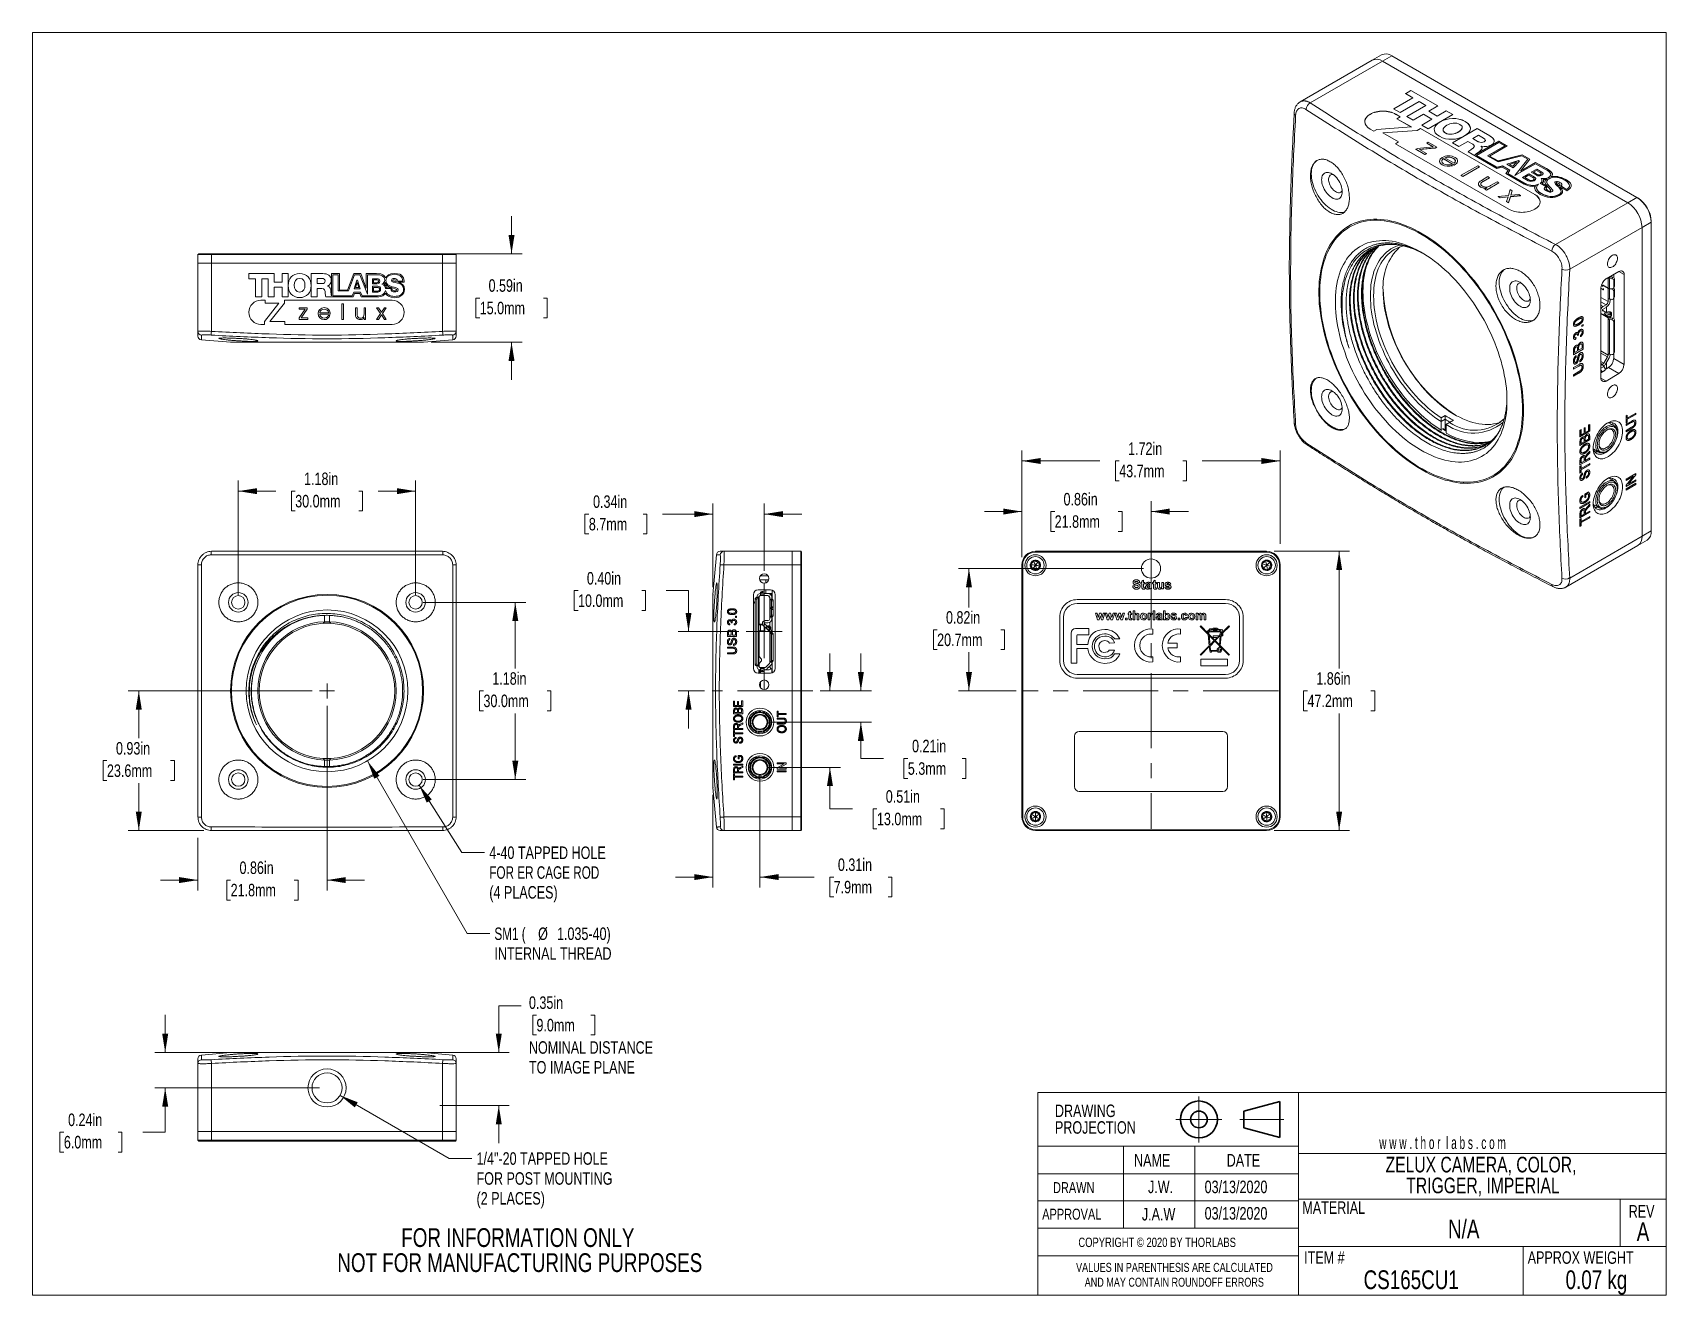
# Model space of a CAD drawing. Header units: inches. Extents: x 0.1 to 10.9, y 0 to 8.5.
import ezdxf

# ---------------------------------------------------------------- set-up
doc = ezdxf.new("R2010")
doc.units = ezdxf.units.IN
doc.header["$MEASUREMENT"] = 0
doc.header["$PDSIZE"] = -1
doc.linetypes.add('CENTERX2', pattern=[0.8, 0.5, -0.1, 0.1, -0.1])
doc.styles.add('SLDTEXTSTYLE0', font='TXT', dxfattribs={"width": 0.75})
doc.styles.add('SLDTEXTSTYLE1', font='TXT', dxfattribs={"width": 0.6})
doc.styles.add('SLDTEXTSTYLE2', font='TXT', dxfattribs={"width": 0.7})
doc.dimstyles.new('SLDDIMSTYLE0', dxfattribs={"dimtxt": 0.083333, "dimasz": 0.125, "dimexe": 0, "dimexo": 0.0625, "dimgap": 0.020833, "dimtad": 0, "dimtih": 1, "dimtoh": 1, "dimrnd": 1e-09, "dimzin": 12, "dimdsep": 46, "dimtxsty": 'SLDTEXTSTYLE0', "dimsah": 1, "dimcen": 0.09, "dimadec": 0, "dimazin": 3, "dimtfac": 1, "dimtofl": 0, "dimtmove": 0, "dimatfit": 3, "dimfxl": 1, "dimfrac": 2, "dimtolj": 1, "dimtzin": 12, "dimarcsym": 0})
doc.dimstyles.new('SLDDIMSTYLE1', dxfattribs={"dimtxt": 0.083333, "dimasz": 0.125, "dimexe": 0, "dimexo": 0.0625, "dimgap": 0.020833, "dimtad": 0, "dimtih": 1, "dimtoh": 1, "dimrnd": 1e-09, "dimdsep": 46, "dimtxsty": 'SLDTEXTSTYLE0', "dimsah": 1, "dimcen": 0.09, "dimadec": 0, "dimazin": 2, "dimtfac": 1, "dimtmove": 0, "dimatfit": 0, "dimfxl": 1, "dimfrac": 2, "dimtolj": 1, "dimtzin": 12, "dimarcsym": 0})
doc.dimstyles.new('SLDDIMSTYLE2', dxfattribs={"dimtxt": 0.083333, "dimasz": 0.125, "dimexe": 0, "dimexo": 0.0625, "dimgap": 0.020833, "dimtad": 0, "dimtih": 1, "dimtoh": 1, "dimrnd": 1e-09, "dimdsep": 46, "dimtxsty": 'SLDTEXTSTYLE0', "dimsah": 1, "dimcen": 0.09, "dimadec": 0, "dimazin": 2, "dimtfac": 1, "dimtofl": 0, "dimtmove": 0, "dimatfit": 3, "dimfxl": 1, "dimfrac": 2, "dimtolj": 1, "dimtzin": 12, "dimarcsym": 0})
doc.dimstyles.new('SLDDIMSTYLE3', dxfattribs={"dimtxt": 0.083333, "dimasz": 0.125, "dimexe": 0, "dimexo": 0.0625, "dimgap": 0.020833, "dimtad": 0, "dimtih": 1, "dimtoh": 1, "dimrnd": 1e-09, "dimzin": 12, "dimdsep": 46, "dimtxsty": 'SLDTEXTSTYLE0', "dimsah": 1, "dimcen": 0, "dimadec": 0, "dimazin": 3, "dimtfac": 1, "dimtofl": 0, "dimtmove": 0, "dimatfit": 3, "dimfxl": 1, "dimfrac": 2, "dimtolj": 1, "dimtzin": 12, "dimarcsym": 0})
doc.dimstyles.new('SLDDIMSTYLE4', dxfattribs={"dimtxt": 0.083333, "dimasz": 0.125, "dimexe": 0, "dimexo": 0.0625, "dimgap": 0.020833, "dimtad": 0, "dimtih": 1, "dimtoh": 1, "dimrnd": 1e-09, "dimzin": 0, "dimdsep": 46, "dimtxsty": 'SLDTEXTSTYLE0', "dimsah": 1, "dimcen": 0.09, "dimadec": 0, "dimazin": 0, "dimtfac": 1, "dimtmove": 0, "dimatfit": 0, "dimfxl": 1, "dimfrac": 2, "dimtolj": 1, "dimtzin": 12, "dimarcsym": 0})

msp = doc.modelspace()

# ---------------------------------------------------------------- texts
at = {"color": 7, "linetype": 'Continuous', "lineweight": 0}
for s, insert, char_height, attachment_point, style in [('w w w . t h o r  l a b s . c o m', (9.032, 1.094), 0.08333, 1, 'SLDTEXTSTYLE1'), ('NAME', (7.399, 0.977), 0.0833, 1, 'SLDTEXTSTYLE0'), ('DATE', (8.016, 0.977), 0.0833, 1, 'SLDTEXTSTYLE0'), ('DRAWN', (6.859, 0.79), 0.0729, 1, 'SLDTEXTSTYLE0'), ('J.W.', (7.492, 0.8), 0.0833, 1, 'SLDTEXTSTYLE0'), ('03/13/2020', (7.869, 0.8), 0.0833, 1, 'SLDTEXTSTYLE0'), ('MATERIAL', (8.52, 0.662), 0.0833, 1, 'SLDTEXTSTYLE0'), ('APPROVAL', (6.787, 0.613), 0.0729, 1, 'SLDTEXTSTYLE0'), ('J.A.W', (7.451, 0.618), 0.0833, 1, 'SLDTEXTSTYLE0'), ('03/13/2020', (7.869, 0.624), 0.0833, 1, 'SLDTEXTSTYLE0'), ('N/A', (9.595, 0.541), 0.125, 2, 'SLDTEXTSTYLE0'), ('REV', (10.694, 0.637), 0.0833, 1, 'SLDTEXTSTYLE0'), ('A', (10.789, 0.523), 0.125, 2, 'SLDTEXTSTYLE0'), ('COPYRIGHT © 2020 BY THORLABS', (7.028, 0.42), 0.0625, 1, 'SLDTEXTSTYLE0'), ('ITEM #', (8.532, 0.329), 0.0833, 1, 'SLDTEXTSTYLE0'), ('APPROX WEIGHT', (10.021, 0.329), 0.08333, 1, 'SLDTEXTSTYLE0'), ('CS165CU1', (9.245, 0.202), 0.125, 2, 'SLDTEXTSTYLE0'), ('0.07 kg', (10.479, 0.202), 0.125, 2, 'SLDTEXTSTYLE0')]:
    msp.add_mtext(s, dxfattribs=dict(at, insert=insert, char_height=char_height, attachment_point=attachment_point, style=style))

# ---------------------------------------------------------------- blocks, each defined once
blk = doc.blocks.new('Third Angle Projection Block')
at = {"color": 7, "linetype": 'CENTERX2', "lineweight": 18}
for p, q in [((3.995, 0.938), (3.995, 0.554)), ((3.803, 0.746), (4.187, 0.746)), ((4.336, 0.746), (4.703, 0.746))]:
    blk.add_line(p, q, dxfattribs=at)
at = {"color": 7, "linetype": 'Continuous', "lineweight": 35}
for p, q in [((4.67, 0.896), (4.37, 0.815)), ((4.67, 0.596), (4.67, 0.896)), ((4.37, 0.815), (4.37, 0.676)), ((4.37, 0.676), (4.67, 0.596))]:
    blk.add_line(p, q, dxfattribs=at)
for radius in [0.154, 0.0696]:
    blk.add_circle((3.995, 0.746), radius, dxfattribs=at)
at = {"color": 7, "linetype": 'Continuous', "lineweight": 0}
blk.add_point((3.995, 0.746), dxfattribs=at)
blk = doc.blocks.new('SW_NOTE_0')
at = {"color": 0, "linetype": 'Continuous', "lineweight": 0, "char_height": 0.06, "attachment_point": 2, "style": 'SLDTEXTSTYLE0'}
for s, insert in [('VALUES IN PARENTHESIS ARE CALCULATED', (0.784, 0.077)), ('AND MAY CONTAIN ROUNDOFF ERRORS', (0.783, -0.022))]:
    blk.add_mtext(s, dxfattribs=dict(at, insert=insert))
blk = doc.blocks.new('SW_NOTE_1')
at = {"color": 0, "linetype": 'Continuous', "lineweight": 0, "char_height": 0.0833, "attachment_point": 1, "style": 'SLDTEXTSTYLE0'}
for s, insert in [('DRAWING', (0, 0.107)), ('PROJECTION', (0, -0.004))]:
    blk.add_mtext(s, dxfattribs=dict(at, insert=insert))
blk = doc.blocks.new('SW_NOTE_2')
at = {"color": 0, "linetype": 'Continuous', "lineweight": 0, "char_height": 0.125, "attachment_point": 2, "style": 'SLDTEXTSTYLE0'}
for s, insert in [('FOR INFORMATION ONLY', (0.986, 0.161)), ('NOT FOR MANUFACTURING PURPOSES', (0.999, -0.006))]:
    blk.add_mtext(s, dxfattribs=dict(at, insert=insert))
blk = doc.blocks.new('SW_NOTE_3')
at = {"color": 0, "linetype": 'Continuous', "lineweight": 0, "char_height": 0.10417, "attachment_point": 2, "style": 'SLDTEXTSTYLE0'}
for s, insert in [('ZELUX CAMERA, COLOR,', (0.799, 0.134)), ('TRIGGER, IMPERIAL', (0.812, -0.005))]:
    blk.add_mtext(s, dxfattribs=dict(at, insert=insert))
blk = doc.blocks.new('_D')
at = {"color": 7, "linetype": 'Continuous', "lineweight": 18}
for p, q in [((1.432, 4.704), (1.432, 5.465)), ((2.613, 4.704), (2.613, 5.465)), ((1.432, 5.395), (1.682, 5.395)), ((1.811, 5.395), (1.786, 5.395)), ((1.786, 5.395), (1.786, 5.263)), ((2.235, 5.395), (2.26, 5.395)), ((2.26, 5.395), (2.26, 5.263)), ((2.613, 5.395), (2.364, 5.395)), ((1.786, 5.263), (1.811, 5.263)), ((2.26, 5.263), (2.235, 5.263))]:
    blk.add_line(p, q, dxfattribs=at)
for points in [[(1.432, 5.395), (1.557, 5.375), (1.557, 5.415)], [(2.613, 5.395), (2.488, 5.415), (2.488, 5.375)]]:
    blk.add_solid(points, dxfattribs=at)
at = {"color": 7, "linetype": 'Continuous', "lineweight": 18, "char_height": 0.0833, "attachment_point": 1, "style": 'SLDTEXTSTYLE0'}
for s, insert in [('1.18in', (1.87, 5.519)), ('30.0mm', (1.811, 5.37))]:
    blk.add_mtext(s, dxfattribs=dict(at, insert=insert))
blk = doc.blocks.new('_D_1')
at = {"color": 7, "linetype": 'Continuous', "lineweight": 18}
for p, q in [((2.663, 4.654), (3.347, 4.654)), ((3.277, 4.654), (3.277, 4.213)), ((3.065, 4.064), (3.039, 4.064)), ((3.039, 4.064), (3.039, 3.931)), ((3.489, 4.064), (3.514, 4.064)), ((3.514, 4.064), (3.514, 3.931)), ((3.039, 3.931), (3.065, 3.931)), ((3.514, 3.931), (3.489, 3.931)), ((3.277, 3.473), (3.277, 3.914)), ((2.663, 3.473), (3.347, 3.473))]:
    blk.add_line(p, q, dxfattribs=at)
for points in [[(3.277, 4.654), (3.257, 4.529), (3.297, 4.529)], [(3.277, 3.473), (3.297, 3.598), (3.257, 3.598)]]:
    blk.add_solid(points, dxfattribs=at)
at = {"color": 7, "linetype": 'Continuous', "lineweight": 18, "char_height": 0.0833, "attachment_point": 1, "style": 'SLDTEXTSTYLE0'}
for s, insert in [('1.18in', (3.124, 4.188)), ('30.0mm', (3.065, 4.039))]:
    blk.add_mtext(s, dxfattribs=dict(at, insert=insert))
blk = doc.blocks.new('_D_2')
at = {"color": 7, "linetype": 'Continuous', "lineweight": 18}
for p, q in [((2.023, 3.964), (2.023, 2.733)), ((1.163, 3.084), (1.163, 2.733)), ((1.163, 2.803), (0.913, 2.803)), ((1.381, 2.803), (1.356, 2.803)), ((1.356, 2.803), (1.356, 2.67)), ((1.805, 2.803), (1.83, 2.803)), ((1.83, 2.803), (1.83, 2.67)), ((2.023, 2.803), (2.273, 2.803)), ((1.356, 2.67), (1.381, 2.67)), ((1.83, 2.67), (1.805, 2.67))]:
    blk.add_line(p, q, dxfattribs=at)
for points in [[(1.163, 2.803), (1.038, 2.823), (1.038, 2.783)], [(2.023, 2.803), (2.148, 2.783), (2.148, 2.823)]]:
    blk.add_solid(points, dxfattribs=at)
at = {"color": 7, "linetype": 'Continuous', "lineweight": 18, "char_height": 0.0833, "attachment_point": 1, "style": 'SLDTEXTSTYLE0'}
for s, insert in [('0.86in', (1.44, 2.927)), ('21.8mm', (1.381, 2.778))]:
    blk.add_mtext(s, dxfattribs=dict(at, insert=insert))
blk = doc.blocks.new('_D_3')
at = {"color": 7, "linetype": 'Continuous', "lineweight": 18}
for p, q in [((1.923, 4.064), (0.699, 4.064)), ((0.769, 4.064), (0.769, 3.748)), ((0.557, 3.599), (0.532, 3.599)), ((0.532, 3.599), (0.532, 3.466)), ((0.981, 3.599), (1.007, 3.599)), ((1.007, 3.599), (1.007, 3.466)), ((0.532, 3.466), (0.557, 3.466)), ((0.769, 3.134), (0.769, 3.449)), ((1.007, 3.466), (0.981, 3.466)), ((1.203, 3.134), (0.699, 3.134))]:
    blk.add_line(p, q, dxfattribs=at)
for points in [[(0.769, 4.064), (0.749, 3.939), (0.789, 3.939)], [(0.769, 3.134), (0.789, 3.259), (0.749, 3.259)]]:
    blk.add_solid(points, dxfattribs=at)
at = {"color": 7, "linetype": 'Continuous', "lineweight": 18, "char_height": 0.0833, "attachment_point": 1, "style": 'SLDTEXTSTYLE0'}
for s, insert in [('0.93in', (0.617, 3.723)), ('23.6mm', (0.557, 3.574))]:
    blk.add_mtext(s, dxfattribs=dict(at, insert=insert))
blk = doc.blocks.new('_D_4')
at = {"color": 7, "linetype": 'Continuous', "lineweight": 18}
for p, q in [((2.637, 3.435), (2.922, 2.986)), ((2.922, 2.986), (3.072, 2.986))]:
    blk.add_line(p, q, dxfattribs=at)
blk.add_solid([(2.637, 3.435), (2.687, 3.319), (2.721, 3.341)], dxfattribs=at)
at = {"color": 7, "linetype": 'Continuous', "lineweight": 18, "attachment_point": 1}
for s, insert, char_height, style in [('4-40 TAPPED HOLE', (3.104, 3.027), 0.08333, 'SLDTEXTSTYLE0'), ('FOR ER CAGE ROD', (3.104, 2.895), 0.08333, 'SLDTEXTSTYLE2'), ('(4 PLACES)', (3.104, 2.763), 0.0833, 'SLDTEXTSTYLE0')]:
    blk.add_mtext(s, dxfattribs=dict(at, insert=insert, char_height=char_height, style=style))
blk = doc.blocks.new('_D_5')
at = {"color": 7, "linetype": 'Continuous', "lineweight": 18}
for p, q in [((2.292, 3.597), (2.957, 2.446)), ((2.957, 2.446), (3.107, 2.446))]:
    blk.add_line(p, q, dxfattribs=at)
blk.add_solid([(2.292, 3.597), (2.338, 3.478), (2.372, 3.498)], dxfattribs=at)
at = {"color": 7, "linetype": 'Continuous', "lineweight": 18, "attachment_point": 1}
for s, insert, char_height, style in [('SM1 (', (3.138, 2.487), 0.0833, 'SLDTEXTSTYLE2'), ('%%c', (3.429, 2.487), 0.0833, 'SLDTEXTSTYLE0'), ('1.035-40)', (3.555, 2.487), 0.0833, 'SLDTEXTSTYLE0'), ('INTERNAL THREAD', (3.138, 2.355), 0.08333, 'SLDTEXTSTYLE0')]:
    blk.add_mtext(s, dxfattribs=dict(at, insert=insert, char_height=char_height, style=style))
blk = doc.blocks.new('SW_CENTERMARKSYMBOL_0')
at = {"color": 0, "linetype": 'Continuous', "lineweight": 0}
for q in [(-0.05, 0), (0, 0.05), (0, -0.05), (0.05, 0)]:
    blk.add_line((0, 0), q, dxfattribs=at)
blk = doc.blocks.new('_D_6')
at = {"color": 7, "linetype": 'Continuous', "lineweight": 18}
for p, q in [((3.252, 6.977), (3.252, 7.227)), ((2.843, 6.977), (3.322, 6.977)), ((3.04, 6.682), (3.015, 6.682)), ((3.015, 6.682), (3.015, 6.55)), ((3.464, 6.682), (3.489, 6.682)), ((3.489, 6.682), (3.489, 6.55)), ((3.015, 6.55), (3.04, 6.55)), ((3.489, 6.55), (3.464, 6.55)), ((2.716, 6.387), (3.322, 6.387)), ((3.252, 6.387), (3.252, 6.137))]:
    blk.add_line(p, q, dxfattribs=at)
for points in [[(3.252, 6.977), (3.272, 7.102), (3.232, 7.102)], [(3.252, 6.387), (3.232, 6.262), (3.272, 6.262)]]:
    blk.add_solid(points, dxfattribs=at)
at = {"color": 7, "linetype": 'Continuous', "lineweight": 18, "char_height": 0.0833, "attachment_point": 1, "style": 'SLDTEXTSTYLE0'}
for s, insert in [('0.59in', (3.099, 6.807)), ('15.0mm', (3.04, 6.657))]:
    blk.add_mtext(s, dxfattribs=dict(at, insert=insert))
blk = doc.blocks.new('_D_7')
at = {"color": 7, "linetype": 'Continuous', "lineweight": 18}
for p, q in [((3.695, 4.732), (3.67, 4.732)), ((3.67, 4.732), (3.67, 4.599)), ((4.119, 4.732), (4.144, 4.732)), ((4.144, 4.732), (4.144, 4.599)), ((4.281, 4.732), (4.431, 4.732)), ((4.431, 4.732), (4.431, 4.459)), ((3.67, 4.599), (3.695, 4.599)), ((4.144, 4.599), (4.119, 4.599)), ((4.766, 4.459), (4.361, 4.459)), ((4.538, 4.064), (4.361, 4.064)), ((4.431, 4.064), (4.431, 3.814))]:
    blk.add_line(p, q, dxfattribs=at)
for points in [[(4.431, 4.459), (4.451, 4.584), (4.411, 4.584)], [(4.431, 4.064), (4.411, 3.939), (4.451, 3.939)]]:
    blk.add_solid(points, dxfattribs=at)
at = {"color": 7, "linetype": 'Continuous', "lineweight": 18, "char_height": 0.0833, "attachment_point": 1, "style": 'SLDTEXTSTYLE0'}
for s, insert in [('0.40in', (3.754, 4.856)), ('10.0mm', (3.695, 4.707))]:
    blk.add_mtext(s, dxfattribs=dict(at, insert=insert))
blk = doc.blocks.new('_D_8')
at = {"color": 7, "linetype": 'Continuous', "lineweight": 18}
for p, q in [((3.767, 5.242), (3.741, 5.242)), ((3.741, 5.242), (3.741, 5.11)), ((4.129, 5.242), (4.154, 5.242)), ((4.154, 5.242), (4.154, 5.11)), ((4.594, 5.242), (4.258, 5.242)), ((4.594, 4.756), (4.594, 5.312)), ((4.935, 4.863), (4.935, 5.312)), ((4.935, 5.242), (5.185, 5.242)), ((3.741, 5.11), (3.767, 5.11)), ((4.154, 5.11), (4.129, 5.11))]:
    blk.add_line(p, q, dxfattribs=at)
for points in [[(4.594, 5.242), (4.469, 5.262), (4.469, 5.222)], [(4.935, 5.242), (5.06, 5.222), (5.06, 5.262)]]:
    blk.add_solid(points, dxfattribs=at)
at = {"color": 7, "linetype": 'Continuous', "lineweight": 18, "char_height": 0.0833, "attachment_point": 1, "style": 'SLDTEXTSTYLE0'}
for s, insert in [('0.34in', (3.795, 5.367)), ('8.7mm', (3.767, 5.217))]:
    blk.add_mtext(s, dxfattribs=dict(at, insert=insert))
blk = doc.blocks.new('_D_9')
at = {"color": 7, "linetype": 'Continuous', "lineweight": 18}
for p, q in [((5.373, 4.064), (5.373, 4.314)), ((5.308, 4.064), (5.443, 4.064)), ((4.957, 3.554), (5.443, 3.554)), ((5.373, 3.277), (5.373, 3.554)), ((5.523, 3.277), (5.373, 3.277)), ((5.686, 3.277), (5.661, 3.277)), ((5.661, 3.277), (5.661, 3.145)), ((6.11, 3.277), (6.135, 3.277)), ((6.135, 3.277), (6.135, 3.145)), ((5.661, 3.145), (5.686, 3.145)), ((6.135, 3.145), (6.11, 3.145))]:
    blk.add_line(p, q, dxfattribs=at)
for points in [[(5.373, 4.064), (5.393, 4.189), (5.353, 4.189)], [(5.373, 3.554), (5.353, 3.429), (5.393, 3.429)]]:
    blk.add_solid(points, dxfattribs=at)
at = {"color": 7, "linetype": 'Continuous', "lineweight": 18, "char_height": 0.0833, "attachment_point": 1, "style": 'SLDTEXTSTYLE0'}
for s, insert in [('0.51in', (5.745, 3.402)), ('13.0mm', (5.686, 3.252))]:
    blk.add_mtext(s, dxfattribs=dict(at, insert=insert))
blk = doc.blocks.new('_D_10')
at = {"color": 7, "linetype": 'Continuous', "lineweight": 18}
for p, q in [((5.579, 4.064), (5.579, 4.314)), ((5.308, 4.064), (5.649, 4.064)), ((4.957, 3.856), (5.649, 3.856)), ((5.579, 3.613), (5.579, 3.856)), ((5.729, 3.613), (5.579, 3.613)), ((5.892, 3.613), (5.866, 3.613)), ((5.866, 3.613), (5.866, 3.481)), ((6.254, 3.613), (6.279, 3.613)), ((6.279, 3.613), (6.279, 3.481)), ((5.866, 3.481), (5.892, 3.481)), ((6.279, 3.481), (6.254, 3.481))]:
    blk.add_line(p, q, dxfattribs=at)
for points in [[(5.579, 4.064), (5.599, 4.189), (5.559, 4.189)], [(5.579, 3.856), (5.559, 3.731), (5.599, 3.731)]]:
    blk.add_solid(points, dxfattribs=at)
at = {"color": 7, "linetype": 'Continuous', "lineweight": 18, "char_height": 0.0833, "attachment_point": 1, "style": 'SLDTEXTSTYLE0'}
for s, insert in [('0.21in', (5.92, 3.738)), ('5.3mm', (5.892, 3.588))]:
    blk.add_mtext(s, dxfattribs=dict(at, insert=insert))
blk = doc.blocks.new('_D_11')
at = {"color": 7, "linetype": 'Continuous', "lineweight": 18}
for p, q in [((4.907, 3.504), (4.907, 2.753)), ((4.594, 3.371), (4.594, 2.753)), ((4.594, 2.823), (4.344, 2.823)), ((4.907, 2.823), (5.269, 2.823)), ((5.398, 2.823), (5.372, 2.823)), ((5.372, 2.823), (5.372, 2.691)), ((5.76, 2.823), (5.785, 2.823)), ((5.785, 2.823), (5.785, 2.691)), ((5.372, 2.691), (5.398, 2.691)), ((5.785, 2.691), (5.76, 2.691))]:
    blk.add_line(p, q, dxfattribs=at)
for points in [[(4.594, 2.823), (4.469, 2.843), (4.469, 2.803)], [(4.907, 2.823), (5.032, 2.803), (5.032, 2.843)]]:
    blk.add_solid(points, dxfattribs=at)
at = {"color": 7, "linetype": 'Continuous', "lineweight": 18, "char_height": 0.0833, "attachment_point": 1, "style": 'SLDTEXTSTYLE0'}
for s, insert in [('0.31in', (5.426, 2.947)), ('7.9mm', (5.398, 2.798))]:
    blk.add_mtext(s, dxfattribs=dict(at, insert=insert))
blk = doc.blocks.new('_D_12')
at = {"color": 7, "linetype": 'Continuous', "lineweight": 18}
for p, q in [((6.652, 4.954), (6.652, 5.666)), ((8.372, 5.044), (8.372, 5.666)), ((6.652, 5.596), (7.171, 5.596)), ((7.3, 5.596), (7.275, 5.596)), ((7.275, 5.596), (7.275, 5.463)), ((7.724, 5.596), (7.749, 5.596)), ((7.749, 5.596), (7.749, 5.463)), ((8.372, 5.596), (7.853, 5.596)), ((7.275, 5.463), (7.3, 5.463)), ((7.749, 5.463), (7.724, 5.463))]:
    blk.add_line(p, q, dxfattribs=at)
for points in [[(6.652, 5.596), (6.777, 5.576), (6.777, 5.616)], [(8.372, 5.596), (8.247, 5.616), (8.247, 5.576)]]:
    blk.add_solid(points, dxfattribs=at)
at = {"color": 7, "linetype": 'Continuous', "lineweight": 18, "char_height": 0.0833, "attachment_point": 1, "style": 'SLDTEXTSTYLE0'}
for s, insert in [('1.72in', (7.359, 5.72)), ('43.7mm', (7.3, 5.571))]:
    blk.add_mtext(s, dxfattribs=dict(at, insert=insert))
blk = doc.blocks.new('_D_13')
at = {"color": 7, "linetype": 'Continuous', "lineweight": 18}
for p, q in [((8.332, 4.994), (8.835, 4.994)), ((8.765, 4.994), (8.765, 4.213)), ((8.554, 4.064), (8.528, 4.064)), ((8.528, 4.064), (8.528, 3.931)), ((8.977, 4.064), (9.003, 4.064)), ((9.003, 4.064), (9.003, 3.931)), ((8.528, 3.931), (8.554, 3.931)), ((9.003, 3.931), (8.977, 3.931)), ((8.765, 3.134), (8.765, 3.914)), ((8.332, 3.134), (8.835, 3.134))]:
    blk.add_line(p, q, dxfattribs=at)
for points in [[(8.765, 4.994), (8.745, 4.869), (8.785, 4.869)], [(8.765, 3.134), (8.785, 3.259), (8.745, 3.259)]]:
    blk.add_solid(points, dxfattribs=at)
at = {"color": 7, "linetype": 'Continuous', "lineweight": 18, "char_height": 0.0833, "attachment_point": 1, "style": 'SLDTEXTSTYLE0'}
for s, insert in [('1.86in', (8.613, 4.188)), ('47.2mm', (8.554, 4.039))]:
    blk.add_mtext(s, dxfattribs=dict(at, insert=insert))
blk = doc.blocks.new('_D_14')
at = {"color": 7, "linetype": 'Continuous', "lineweight": 18}
for p, q in [((6.652, 5.259), (6.402, 5.259)), ((6.652, 4.954), (6.652, 5.329)), ((6.87, 5.259), (6.845, 5.259)), ((6.845, 5.259), (6.845, 5.127)), ((7.294, 5.259), (7.319, 5.259)), ((7.319, 5.259), (7.319, 5.127)), ((7.512, 4.929), (7.512, 5.329)), ((7.512, 5.259), (7.762, 5.259)), ((6.845, 5.127), (6.87, 5.127)), ((7.319, 5.127), (7.294, 5.127))]:
    blk.add_line(p, q, dxfattribs=at)
for points in [[(6.652, 5.259), (6.527, 5.279), (6.527, 5.239)], [(7.512, 5.259), (7.637, 5.239), (7.637, 5.279)]]:
    blk.add_solid(points, dxfattribs=at)
at = {"color": 7, "linetype": 'Continuous', "lineweight": 18, "char_height": 0.0833, "attachment_point": 1, "style": 'SLDTEXTSTYLE0'}
for s, insert in [('0.86in', (6.929, 5.383)), ('21.8mm', (6.87, 5.234))]:
    blk.add_mtext(s, dxfattribs=dict(at, insert=insert))
blk = doc.blocks.new('_D_15')
at = {"color": 7, "linetype": 'Continuous', "lineweight": 18}
for p, q in [((7.462, 4.879), (6.229, 4.879)), ((6.299, 4.879), (6.299, 4.62)), ((6.087, 4.471), (6.062, 4.471)), ((6.062, 4.471), (6.062, 4.339)), ((6.511, 4.471), (6.536, 4.471)), ((6.536, 4.471), (6.536, 4.339)), ((6.062, 4.339), (6.087, 4.339)), ((6.299, 4.064), (6.299, 4.322)), ((6.536, 4.339), (6.511, 4.339)), ((6.613, 4.064), (6.229, 4.064))]:
    blk.add_line(p, q, dxfattribs=at)
for points in [[(6.299, 4.879), (6.279, 4.754), (6.319, 4.754)], [(6.299, 4.064), (6.319, 4.189), (6.279, 4.189)]]:
    blk.add_solid(points, dxfattribs=at)
at = {"color": 7, "linetype": 'Continuous', "lineweight": 18, "char_height": 0.0833, "attachment_point": 1, "style": 'SLDTEXTSTYLE0'}
for s, insert in [('0.82in', (6.146, 4.595)), ('20.7mm', (6.087, 4.446))]:
    blk.add_mtext(s, dxfattribs=dict(at, insert=insert))
blk = doc.blocks.new('_D_16')
at = {"color": 7, "linetype": 'Continuous', "lineweight": 18}
for p, q in [((0.945, 1.654), (0.945, 1.904)), ((1.434, 1.654), (0.875, 1.654)), ((1.973, 1.418), (0.875, 1.418)), ((0.945, 1.123), (0.945, 1.418)), ((0.27, 1.123), (0.244, 1.123)), ((0.244, 1.123), (0.244, 0.99)), ((0.632, 1.123), (0.657, 1.123)), ((0.657, 1.123), (0.657, 0.99)), ((0.795, 1.123), (0.945, 1.123)), ((0.244, 0.99), (0.27, 0.99)), ((0.657, 0.99), (0.632, 0.99))]:
    blk.add_line(p, q, dxfattribs=at)
for points in [[(0.945, 1.654), (0.965, 1.779), (0.925, 1.779)], [(0.945, 1.418), (0.925, 1.293), (0.965, 1.293)]]:
    blk.add_solid(points, dxfattribs=at)
at = {"color": 7, "linetype": 'Continuous', "lineweight": 18, "char_height": 0.0833, "attachment_point": 1, "style": 'SLDTEXTSTYLE0'}
for s, insert in [('0.24in', (0.298, 1.247)), ('6.0mm', (0.27, 1.098))]:
    blk.add_mtext(s, dxfattribs=dict(at, insert=insert))
blk = doc.blocks.new('_D_17')
at = {"color": 7, "linetype": 'Continuous', "lineweight": 18}
for p, q in [((2.11, 1.368), (2.837, 0.948)), ((2.837, 0.948), (2.987, 0.948))]:
    blk.add_line(p, q, dxfattribs=at)
blk.add_solid([(2.11, 1.368), (2.208, 1.288), (2.228, 1.322)], dxfattribs=at)
at = {"color": 7, "linetype": 'Continuous', "lineweight": 18, "attachment_point": 1, "style": 'SLDTEXTSTYLE0'}
for s, insert, char_height in [('1/4"-20 TAPPED HOLE', (3.019, 0.989), 0.08333), ('FOR POST MOUNTING', (3.019, 0.856), 0.08333), ('(2 PLACES)', (3.019, 0.724), 0.0833)]:
    blk.add_mtext(s, dxfattribs=dict(at, insert=insert, char_height=char_height))
blk = doc.blocks.new('_D_18')
at = {"color": 7, "linetype": 'Continuous', "lineweight": 18}
for p, q in [((3.317, 1.965), (3.167, 1.965)), ((3.167, 1.965), (3.167, 1.654)), ((3.418, 1.903), (3.393, 1.903)), ((3.393, 1.903), (3.393, 1.771)), ((3.781, 1.903), (3.806, 1.903)), ((3.806, 1.903), (3.806, 1.771)), ((3.393, 1.771), (3.418, 1.771)), ((3.806, 1.771), (3.781, 1.771)), ((2.612, 1.654), (3.237, 1.654)), ((2.774, 1.3), (3.237, 1.3)), ((3.167, 1.3), (3.167, 1.05))]:
    blk.add_line(p, q, dxfattribs=at)
for points in [[(3.167, 1.654), (3.187, 1.779), (3.147, 1.779)], [(3.167, 1.3), (3.147, 1.175), (3.187, 1.175)]]:
    blk.add_solid(points, dxfattribs=at)
at = {"color": 7, "linetype": 'Continuous', "lineweight": 18, "attachment_point": 1, "style": 'SLDTEXTSTYLE0'}
for s, insert, char_height in [('0.35in', (3.368, 2.028), 0.0833), ('9.0mm', (3.418, 1.878), 0.0833), ('NOMINAL DISTANCE', (3.368, 1.729), 0.08333), ('TO IMAGE PLANE', (3.368, 1.597), 0.08333)]:
    blk.add_mtext(s, dxfattribs=dict(at, insert=insert, char_height=char_height))

# ---------------------------------------------------------------- dimensions: what is measured, and where the dimension line sits
at = {"color": 7, "linetype": 'Continuous', "lineweight": 18}
for base, p1, p2, dimstyle, picture, middle in [((3.252, 6.387), (2.793, 6.977), (2.666, 6.387), 'SLDDIMSTYLE1', '_D_6', (3.252, 6.682)), ((8.765, 3.134), (8.282, 4.994), (8.282, 3.134), 'SLDDIMSTYLE0', '_D_13', (8.765, 4.064)), ((4.4315, 4.459), (4.5884, 4.0635), (4.8163, 4.459), 'SLDDIMSTYLE4', '_D_7', (4.4315, 4.7319)), ((6.299142973, 4.063536019), (7.511731586, 4.878536019), (6.662991428, 4.063536019), 'SLDDIMSTYLE2', '_D_15', (6.299142973, 4.471036019)), ((3.277, 3.473), (2.613, 4.654), (2.613, 3.473), 'SLDDIMSTYLE0', '_D_1', (3.277, 4.064)), ((5.373, 3.554), (5.258, 4.064), (4.907, 3.554), 'SLDDIMSTYLE1', '_D_9', (5.373, 3.277)), ((5.579, 3.856), (5.258, 4.064), (4.907, 3.856), 'SLDDIMSTYLE1', '_D_10', (5.579, 3.613)), ((0.769, 3.134), (1.973, 4.064), (1.253, 3.134), 'SLDDIMSTYLE2', '_D_3', (0.769, 3.599)), ((0.945, 1.418), (1.484, 1.654), (2.023, 1.418), 'SLDDIMSTYLE1', '_D_16', (0.945, 1.123))]:
    dim = msp.add_linear_dim(base=base, p1=p1, p2=p2, angle=90, dimstyle=dimstyle, dxfattribs=at)
    dim.commit()
    dim.dimension.update_dxf_attribs({"geometry": picture, "text_midpoint": middle, "dimtype": 160})
for base, p1, p2, dimstyle, picture, middle in [((8.372, 5.596), (6.652, 4.904), (8.372, 4.904), 'SLDDIMSTYLE0', '_D_12', (7.512, 5.596)), ((2.613, 5.395), (1.432, 4.654), (2.613, 4.654), 'SLDDIMSTYLE0', '_D', (2.023, 5.395)), ((4.935, 5.242), (4.594, 4.706), (4.935, 4.813), 'SLDDIMSTYLE1', '_D_8', (3.948, 5.242)), ((6.652, 5.259), (7.512, 4.879), (6.652, 4.904), 'SLDDIMSTYLE1', '_D_14', (7.082, 5.259)), ((1.163, 2.803), (2.023, 4.014), (1.163, 3.224), 'SLDDIMSTYLE1', '_D_2', (1.593, 2.803)), ((4.907, 2.823), (4.594, 3.421), (4.907, 3.554), 'SLDDIMSTYLE1', '_D_11', (5.579, 2.823))]:
    dim = msp.add_linear_dim(base=base, p1=p1, p2=p2, dimstyle=dimstyle, dxfattribs=at)
    dim.commit()
    dim.dimension.update_dxf_attribs({"geometry": picture, "text_midpoint": middle, "dimtype": 160})
for p1, p2, text, picture, middle in [((1.753, 4.53), (2.292, 3.597), 'SM1 (%%c1.035-40)\\PINTERNAL THREAD', '_D_5', (3.61, 2.446)), ((2.59, 3.511), (2.637, 3.435), '4-40 TAPPED HOLE\\PFOR ER CAGE ROD\\P(4 PLACES)', '_D_4', (3.61, 2.986)), ((1.936, 1.468), (2.11, 1.368), '1/4"-20 TAPPED HOLE\\PFOR POST MOUNTING\\P(2 PLACES)', '_D_17', (3.594, 0.948))]:
    dim = msp.add_diameter_dim_2p(p1=p1, p2=p2, text=text, dimstyle='SLDDIMSTYLE3', override={"dimpost": '<>'}, dxfattribs=at)
    dim.commit()
    dim.dimension.update_dxf_attribs({"geometry": picture, "text_midpoint": middle, "dimtype": 163})
dim = msp.add_linear_dim(base=(3.167, 1.654), p1=(2.724, 1.3), p2=(2.562, 1.654), angle=90, text='<>\\PNOMINAL DISTANCE\\PTO IMAGE PLANE', dimstyle='SLDDIMSTYLE1', dxfattribs=at)
dim.commit()
dim.dimension.update_dxf_attribs({"geometry": '_D_18', "text_midpoint": (3.167, 1.965), "dimtype": 160})

# ---------------------------------------------------------------- linework, layer by layer
at = {"color": 7, "linetype": 'Continuous', "lineweight": 18}
for p, q in [((0.062, 8.451), (10.944, 8.451)), ((0.062, 8.451), (0.062, 0.036)), ((10.944, 0.036), (10.944, 8.451)), ((9.048, 8.303), (8.986, 8.267)), ((9.115, 8.296), (9.054, 8.26)), ((10.749, 7.353), (9.115, 8.296)), ((8.986, 8.267), (8.506, 7.99)), ((9.054, 8.26), (8.572, 7.982)), ((10.687, 7.317), (9.054, 8.26)), ((9.206, 8.045), (9.243, 8.066)), ((9.207, 8.044), (9.243, 8.065)), ((9.243, 8.066), (9.423, 7.962)), ((9.243, 8.065), (9.243, 8.066)), ((9.243, 8.065), (9.422, 7.962)), ((9.128, 7.943), (9.255, 8.016)), ((9.129, 7.943), (9.255, 8.016)), ((9.299, 7.992), (9.171, 7.918)), ((9.255, 8.016), (9.206, 8.045)), ((9.216, 7.892), (9.343, 7.966)), ((9.216, 7.892), (9.343, 7.965)), ((9.255, 8.016), (9.255, 8.016)), ((9.343, 7.966), (9.299, 7.992)), ((9.343, 7.965), (9.343, 7.966)), ((9.423, 7.962), (9.363, 7.928)), ((8.971, 7.906), (8.971, 7.907)), ((9.057, 7.927), (9.057, 7.928)), ((9.171, 7.918), (9.128, 7.943)), ((9.172, 7.89), (9.142, 7.907)), ((9.142, 7.906), (9.142, 7.907)), ((9.172, 7.89), (9.142, 7.906)), ((9.15, 7.877), (9.172, 7.89)), ((9.247, 7.822), (9.15, 7.877)), ((9.246, 7.821), (9.15, 7.877)), ((9.15, 7.877), (9.15, 7.877)), ((9.259, 7.868), (9.216, 7.892)), ((9.326, 7.907), (9.259, 7.868)), ((9.315, 7.835), (9.383, 7.874)), ((9.316, 7.835), (9.383, 7.873)), ((9.383, 7.874), (9.326, 7.907)), ((9.522, 7.905), (9.358, 7.81)), ((9.363, 7.928), (9.419, 7.895)), ((9.363, 7.927), (9.363, 7.928)), ((9.363, 7.927), (9.419, 7.895)), ((9.383, 7.873), (9.383, 7.874)), ((9.419, 7.895), (9.479, 7.93)), ((9.419, 7.895), (9.479, 7.929)), ((9.419, 7.895), (9.419, 7.895)), ((9.438, 7.856), (9.438, 7.856)), ((9.479, 7.93), (9.522, 7.905)), ((9.479, 7.929), (9.479, 7.93)), ((9.479, 7.929), (9.522, 7.905)), ((9.604, 7.858), (9.604, 7.859)), ((8.971, 7.808), (8.995, 7.794)), ((8.995, 7.794), (9.016, 7.806)), ((9.016, 7.806), (9.247, 7.822)), ((9.285, 7.799), (9.055, 7.783)), ((9.055, 7.783), (9.161, 7.723)), ((9.285, 7.799), (9.056, 7.783)), ((9.307, 7.812), (9.285, 7.799)), ((9.307, 7.811), (9.285, 7.799)), ((9.285, 7.799), (9.285, 7.799)), ((10.068, 7.373), (9.307, 7.812)), ((9.307, 7.811), (9.307, 7.812)), ((10.068, 7.372), (9.307, 7.811)), ((9.358, 7.81), (9.315, 7.835)), ((9.457, 7.803), (9.457, 7.802)), ((9.472, 7.782), (9.472, 7.783)), ((9.521, 7.717), (9.684, 7.811)), ((9.521, 7.716), (9.684, 7.811)), ((9.559, 7.788), (9.559, 7.789)), ((9.585, 7.818), (9.585, 7.819)), ((9.693, 7.767), (9.656, 7.745)), ((9.656, 7.745), (9.692, 7.724)), ((9.656, 7.745), (9.692, 7.725)), ((9.656, 7.745), (9.656, 7.745)), ((9.829, 7.728), (9.672, 7.638)), ((9.829, 7.727), (9.672, 7.637)), ((9.684, 7.811), (9.768, 7.763)), ((9.684, 7.811), (9.768, 7.762)), ((9.684, 7.811), (9.684, 7.811)), ((9.727, 7.747), (9.693, 7.767)), ((9.739, 7.733), (9.739, 7.734)), ((9.768, 7.762), (9.768, 7.763)), ((9.884, 7.696), (9.829, 7.728)), ((9.829, 7.727), (9.829, 7.728)), ((9.884, 7.695), (9.829, 7.727)), ((9.161, 7.723), (9.14, 7.71)), ((9.161, 7.722), (9.14, 7.71)), ((9.14, 7.71), (9.896, 7.274)), ((9.161, 7.722), (9.161, 7.723)), ((9.276, 7.674), (9.286, 7.679)), ((9.336, 7.639), (9.276, 7.674)), ((9.276, 7.673), (9.276, 7.674)), ((9.336, 7.638), (9.276, 7.673)), ((9.286, 7.679), (9.392, 7.69)), ((9.405, 7.682), (9.3, 7.672)), ((9.3, 7.672), (9.346, 7.645)), ((9.405, 7.681), (9.301, 7.671)), ((9.346, 7.645), (9.336, 7.639)), ((9.346, 7.644), (9.336, 7.638)), ((9.336, 7.638), (9.336, 7.639)), ((9.346, 7.644), (9.346, 7.645)), ((9.349, 7.714), (9.359, 7.72)), ((9.391, 7.69), (9.349, 7.714)), ((9.392, 7.69), (9.349, 7.714)), ((9.349, 7.714), (9.349, 7.714)), ((9.359, 7.72), (9.415, 7.688)), ((9.415, 7.688), (9.405, 7.682)), ((9.415, 7.687), (9.405, 7.681)), ((9.405, 7.681), (9.405, 7.682)), ((9.415, 7.687), (9.415, 7.688)), ((9.563, 7.692), (9.521, 7.717)), ((9.623, 7.726), (9.563, 7.692)), ((9.656, 7.707), (9.623, 7.726)), ((9.625, 7.656), (9.816, 7.546)), ((9.646, 7.674), (9.646, 7.674)), ((9.666, 7.695), (9.666, 7.695)), ((9.672, 7.637), (9.672, 7.638)), ((9.681, 7.633), (9.829, 7.718)), ((9.818, 7.554), (9.681, 7.633)), ((9.681, 7.632), (9.681, 7.633)), ((9.818, 7.553), (9.681, 7.632)), ((9.692, 7.724), (9.692, 7.725)), ((9.713, 7.694), (9.712, 7.694)), ((9.712, 7.693), (9.712, 7.694)), ((9.731, 7.724), (9.731, 7.724)), ((9.868, 7.696), (9.753, 7.63)), ((9.753, 7.63), (9.824, 7.589)), ((9.868, 7.695), (9.754, 7.63)), ((9.767, 7.628), (9.884, 7.696)), ((9.824, 7.596), (9.767, 7.628)), ((9.824, 7.595), (9.767, 7.628)), ((9.767, 7.628), (9.767, 7.628)), ((9.985, 7.637), (9.824, 7.596)), ((9.985, 7.637), (9.824, 7.595)), ((9.824, 7.589), (9.982, 7.63)), ((9.829, 7.718), (9.868, 7.696)), ((9.868, 7.695), (9.868, 7.696)), ((9.982, 7.63), (10.021, 7.607)), ((10.036, 7.608), (9.985, 7.637)), ((10.036, 7.608), (9.985, 7.637)), ((9.985, 7.637), (9.985, 7.637)), ((9.434, 7.595), (9.434, 7.594)), ((9.452, 7.569), (9.452, 7.57)), ((9.532, 7.568), (9.459, 7.611)), ((9.459, 7.61), (9.459, 7.611)), ((9.532, 7.568), (9.459, 7.61)), ((9.531, 7.58), (9.469, 7.616)), ((9.508, 7.57), (9.52, 7.564)), ((9.52, 7.563), (9.52, 7.564)), ((9.526, 7.613), (9.526, 7.613)), ((9.532, 7.568), (9.532, 7.568)), ((9.554, 7.594), (9.554, 7.595)), ((9.554, 7.594), (9.554, 7.591)), ((9.554, 7.591), (9.554, 7.591)), ((9.578, 7.5), (9.688, 7.563)), ((9.699, 7.557), (9.589, 7.493)), ((9.699, 7.556), (9.589, 7.493)), ((9.688, 7.563), (9.699, 7.557)), ((9.699, 7.556), (9.699, 7.557)), ((9.816, 7.546), (9.85, 7.554)), ((9.854, 7.562), (9.818, 7.554)), ((9.854, 7.561), (9.818, 7.553)), ((9.818, 7.553), (9.818, 7.554)), ((9.824, 7.595), (9.824, 7.596)), ((9.85, 7.554), (9.89, 7.531)), ((9.902, 7.534), (9.854, 7.562)), ((9.854, 7.561), (9.854, 7.562)), ((9.902, 7.534), (9.854, 7.561)), ((9.89, 7.531), (9.875, 7.512)), ((9.89, 7.531), (9.875, 7.512)), ((9.875, 7.512), (9.997, 7.441)), ((9.881, 7.575), (9.96, 7.598)), ((9.925, 7.549), (9.881, 7.575)), ((9.882, 7.574), (9.96, 7.597)), ((9.888, 7.513), (9.902, 7.534)), ((9.996, 7.45), (9.888, 7.513)), ((9.888, 7.512), (9.888, 7.513)), ((9.996, 7.45), (9.888, 7.512)), ((9.89, 7.531), (9.89, 7.531)), ((9.947, 7.587), (9.9, 7.573)), ((9.9, 7.573), (9.922, 7.56)), ((9.9, 7.573), (9.9, 7.573)), ((9.9, 7.573), (9.922, 7.56)), ((9.922, 7.56), (9.947, 7.587)), ((9.922, 7.56), (9.947, 7.587)), ((9.922, 7.56), (9.922, 7.56)), ((9.966, 7.594), (9.925, 7.549)), ((10.021, 7.607), (9.935, 7.498)), ((9.935, 7.498), (10.073, 7.577)), ((10.021, 7.607), (9.936, 7.498)), ((9.947, 7.587), (9.947, 7.587)), ((9.96, 7.598), (9.966, 7.594)), ((9.96, 7.597), (9.96, 7.598)), ((9.96, 7.597), (9.966, 7.594)), ((9.972, 7.527), (10.036, 7.608)), ((10.074, 7.586), (9.972, 7.527)), ((10.074, 7.586), (9.972, 7.527)), ((9.972, 7.527), (9.972, 7.527)), ((9.986, 7.486), (10.028, 7.51)), ((9.987, 7.486), (10.028, 7.51)), ((10.021, 7.607), (10.021, 7.607)), ((10.028, 7.51), (10.066, 7.488)), ((10.028, 7.51), (10.066, 7.488)), ((10.028, 7.51), (10.028, 7.51)), ((10.045, 7.52), (10.081, 7.541)), ((10.045, 7.52), (10.081, 7.54)), ((10.079, 7.5), (10.045, 7.52)), ((10.08, 7.532), (10.06, 7.52)), ((10.06, 7.52), (10.084, 7.506)), ((10.06, 7.519), (10.06, 7.52)), ((10.06, 7.519), (10.084, 7.505)), ((10.073, 7.577), (10.143, 7.537)), ((10.146, 7.545), (10.074, 7.586)), ((10.146, 7.544), (10.074, 7.586)), ((10.074, 7.586), (10.074, 7.586)), ((10.104, 7.518), (10.08, 7.532)), ((10.081, 7.541), (10.115, 7.521)), ((10.081, 7.54), (10.081, 7.541)), ((10.081, 7.54), (10.115, 7.52)), ((10.111, 7.51), (10.111, 7.51)), ((10.115, 7.52), (10.115, 7.521)), ((10.146, 7.544), (10.146, 7.545)), ((9.578, 7.499), (9.578, 7.5)), ((9.589, 7.493), (9.578, 7.5)), ((9.589, 7.493), (9.578, 7.499)), ((9.589, 7.493), (9.589, 7.493)), ((9.693, 7.444), (9.693, 7.443)), ((9.707, 7.422), (9.707, 7.423)), ((9.709, 7.446), (9.709, 7.447)), ((9.709, 7.446), (9.709, 7.441)), ((9.713, 7.466), (9.756, 7.491)), ((9.767, 7.484), (9.724, 7.459)), ((9.767, 7.484), (9.724, 7.46)), ((9.724, 7.459), (9.724, 7.46)), ((9.736, 7.408), (9.748, 7.416)), ((9.746, 7.402), (9.736, 7.408)), ((9.746, 7.402), (9.736, 7.408)), ((9.736, 7.408), (9.736, 7.408)), ((9.828, 7.449), (9.746, 7.402)), ((9.828, 7.449), (9.746, 7.402)), ((9.746, 7.402), (9.746, 7.402)), ((9.748, 7.416), (9.748, 7.416)), ((9.748, 7.415), (9.748, 7.416)), ((9.756, 7.491), (9.767, 7.484)), ((9.767, 7.484), (9.767, 7.484)), ((9.774, 7.431), (9.817, 7.456)), ((9.817, 7.456), (9.828, 7.449)), ((9.828, 7.449), (9.828, 7.449)), ((9.893, 7.365), (9.905, 7.405)), ((9.905, 7.405), (9.918, 7.397)), ((10.025, 7.464), (9.986, 7.486)), ((9.996, 7.45), (9.996, 7.45)), ((10.027, 7.501), (10.001, 7.486)), ((10.001, 7.486), (10.029, 7.469)), ((10.001, 7.486), (10.029, 7.47)), ((10.001, 7.486), (10.001, 7.486)), ((10.056, 7.485), (10.027, 7.501)), ((10.029, 7.469), (10.029, 7.47)), ((10.058, 7.468), (10.058, 7.468)), ((10.064, 7.475), (10.064, 7.476)), ((10.066, 7.488), (10.066, 7.488)), ((10.072, 7.428), (10.072, 7.428)), ((10.08, 7.418), (10.08, 7.417)), ((10.084, 7.505), (10.084, 7.506)), ((10.104, 7.446), (10.141, 7.425)), ((10.107, 7.504), (10.107, 7.505)), ((10.116, 7.464), (10.116, 7.465)), ((10.153, 7.425), (10.116, 7.447)), ((10.116, 7.447), (10.116, 7.447)), ((10.153, 7.426), (10.116, 7.447)), ((10.125, 7.47), (10.125, 7.471)), ((10.141, 7.424), (10.141, 7.425)), ((10.143, 7.414), (10.143, 7.413)), ((10.147, 7.456), (10.147, 7.456)), ((10.148, 7.473), (10.148, 7.473)), ((10.148, 7.404), (10.148, 7.405)), ((10.153, 7.425), (10.153, 7.426)), ((10.159, 7.484), (10.159, 7.485)), ((10.164, 7.427), (10.164, 7.428)), ((10.175, 7.503), (10.175, 7.504)), ((10.18, 7.49), (10.18, 7.491)), ((10.204, 7.456), (10.204, 7.456)), ((10.211, 7.449), (10.211, 7.449)), ((10.228, 7.43), (10.228, 7.43)), ((10.234, 7.433), (10.234, 7.434)), ((10.235, 7.423), (10.281, 7.397)), ((10.235, 7.423), (10.235, 7.423)), ((10.236, 7.452), (10.236, 7.453)), ((10.236, 7.437), (10.236, 7.438)), ((10.236, 7.422), (10.236, 7.422)), ((10.28, 7.406), (10.242, 7.429)), ((10.242, 7.428), (10.242, 7.429)), ((10.28, 7.406), (10.242, 7.428)), ((10.274, 7.472), (10.274, 7.472)), ((10.28, 7.406), (10.28, 7.406)), ((10.299, 7.431), (10.299, 7.432)), ((9.824, 7.358), (9.893, 7.365)), ((9.837, 7.35), (9.824, 7.358)), ((9.824, 7.357), (9.824, 7.358)), ((9.837, 7.349), (9.824, 7.357)), ((9.891, 7.356), (9.837, 7.349)), ((9.891, 7.356), (9.837, 7.35)), ((9.837, 7.349), (9.837, 7.35)), ((9.88, 7.325), (9.891, 7.356)), ((9.893, 7.317), (9.88, 7.325)), ((9.88, 7.325), (9.88, 7.325)), ((9.893, 7.318), (9.88, 7.325)), ((9.906, 7.358), (9.893, 7.318)), ((9.906, 7.357), (9.893, 7.317)), ((9.893, 7.317), (9.893, 7.318)), ((9.974, 7.365), (9.906, 7.358)), ((9.974, 7.364), (9.906, 7.357)), ((9.906, 7.357), (9.906, 7.358)), ((9.918, 7.397), (9.908, 7.367)), ((9.908, 7.367), (9.961, 7.372)), ((9.918, 7.397), (9.909, 7.367)), ((9.918, 7.397), (9.918, 7.397)), ((9.961, 7.372), (9.974, 7.365)), ((9.974, 7.364), (9.974, 7.365)), ((10.068, 7.372), (10.068, 7.373)), ((10.112, 7.378), (10.112, 7.379)), ((10.174, 7.395), (10.174, 7.396)), ((10.175, 7.397), (10.175, 7.397)), ((10.206, 7.039), (10.687, 7.317)), ((10.228, 7.37), (10.228, 7.371)), ((10.244, 7.391), (10.244, 7.392)), ((10.687, 7.317), (10.749, 7.353)), ((10.754, 7.35), (10.749, 7.353)), ((10.844, 7.188), (10.783, 7.152)), ((10.844, 7.194), (10.844, 7.188)), ((10.844, 5.13), (10.844, 7.188)), ((10.783, 7.152), (10.301, 6.874)), ((10.783, 5.094), (10.783, 7.152)), ((1.163, 6.972), (1.168, 6.977)), ((1.163, 6.914), (1.163, 6.972)), ((1.253, 6.972), (1.163, 6.972)), ((1.168, 6.977), (1.253, 6.977)), ((1.253, 6.977), (2.793, 6.977)), ((1.253, 6.977), (1.253, 6.972)), ((1.253, 6.972), (1.253, 6.914)), ((2.793, 6.972), (1.253, 6.972)), ((1.742, 6.977), (1.742, 6.977)), ((1.909, 6.977), (1.909, 6.977)), ((1.995, 6.977), (1.995, 6.977)), ((2.062, 6.977), (2.062, 6.977)), ((2.072, 6.977), (2.072, 6.977)), ((2.371, 6.977), (2.371, 6.977)), ((2.793, 6.977), (2.793, 6.972)), ((2.793, 6.977), (2.878, 6.977)), ((2.793, 6.914), (2.793, 6.972)), ((2.883, 6.972), (2.793, 6.972)), ((2.878, 6.977), (2.883, 6.972)), ((2.883, 6.972), (2.883, 6.914)), ((1.163, 6.914), (1.253, 6.914)), ((1.163, 6.46), (1.163, 6.914)), ((1.253, 6.914), (1.253, 6.46)), ((2.793, 6.914), (1.253, 6.914)), ((2.793, 6.46), (2.793, 6.914)), ((2.793, 6.914), (2.883, 6.914)), ((2.883, 6.914), (2.883, 6.46)), ((8.963, 6.936), (8.959, 6.926)), ((10.543, 6.809), (10.629, 6.859)), ((1.501, 6.845), (1.67, 6.845)), ((1.501, 6.81), (1.501, 6.845)), ((1.547, 6.81), (1.501, 6.81)), ((1.547, 6.69), (1.547, 6.81)), ((1.588, 6.81), (1.588, 6.69)), ((1.63, 6.81), (1.588, 6.81)), ((1.63, 6.69), (1.63, 6.81)), ((1.67, 6.845), (1.67, 6.788)), ((1.67, 6.788), (1.724, 6.788)), ((1.67, 6.754), (1.67, 6.69)), ((1.724, 6.754), (1.67, 6.754)), ((1.724, 6.845), (1.764, 6.845)), ((1.724, 6.788), (1.724, 6.845)), ((1.724, 6.69), (1.724, 6.754)), ((1.764, 6.845), (1.764, 6.69)), ((1.917, 6.845), (1.996, 6.845)), ((1.917, 6.69), (1.917, 6.845)), ((1.958, 6.813), (1.958, 6.778)), ((1.99, 6.813), (1.958, 6.813)), ((1.958, 6.778), (1.991, 6.778)), ((2.026, 6.762), (2.026, 6.762)), ((2.106, 6.845), (2.053, 6.845)), ((2.053, 6.845), (2.053, 6.697)), ((2.061, 6.837), (2.098, 6.837)), ((2.061, 6.697), (2.061, 6.837)), ((2.098, 6.837), (2.098, 6.729)), ((2.106, 6.734), (2.106, 6.845)), ((2.201, 6.845), (2.159, 6.734)), ((2.165, 6.729), (2.205, 6.837)), ((2.249, 6.845), (2.201, 6.845)), ((2.203, 6.744), (2.221, 6.8)), ((2.205, 6.837), (2.242, 6.837)), ((2.224, 6.786), (2.213, 6.752)), ((2.213, 6.752), (2.234, 6.752)), ((2.221, 6.8), (2.227, 6.8)), ((2.234, 6.752), (2.224, 6.786)), ((2.227, 6.8), (2.244, 6.744)), ((2.242, 6.837), (2.292, 6.707)), ((2.284, 6.748), (2.249, 6.845)), ((2.353, 6.845), (2.284, 6.845)), ((2.284, 6.845), (2.284, 6.748)), ((2.292, 6.707), (2.292, 6.837)), ((2.292, 6.837), (2.357, 6.837)), ((2.325, 6.811), (2.357, 6.811)), ((2.325, 6.777), (2.325, 6.811)), ((2.357, 6.777), (2.325, 6.777)), ((2.325, 6.761), (2.361, 6.761)), ((2.325, 6.722), (2.325, 6.761)), ((2.354, 6.803), (2.332, 6.803)), ((2.332, 6.803), (2.332, 6.784)), ((2.332, 6.784), (2.354, 6.784)), ((2.359, 6.753), (2.332, 6.753)), ((2.332, 6.753), (2.332, 6.728)), ((2.453, 6.751), (2.418, 6.751)), ((2.528, 6.795), (2.492, 6.795)), ((2.494, 6.788), (2.536, 6.788)), ((10.509, 6.149), (10.509, 6.75)), ((10.509, 6.748), (10.521, 6.741)), ((10.525, 6.767), (10.521, 6.765)), ((10.524, 6.767), (10.556, 6.749)), ((10.556, 6.746), (10.525, 6.764)), ((10.578, 6.824), (10.561, 6.814)), ((10.566, 6.746), (10.566, 6.813)), ((10.566, 6.813), (10.582, 6.811)), ((10.578, 6.824), (10.588, 6.822)), ((10.582, 6.811), (10.588, 6.822)), ((10.593, 6.748), (10.598, 6.759)), ((10.594, 6.82), (10.594, 6.839)), ((10.594, 6.799), (10.599, 6.811)), ((10.594, 6.751), (10.594, 6.799)), ((10.594, 6.751), (10.599, 6.763)), ((10.599, 6.763), (10.599, 6.811)), ((10.663, 6.839), (10.663, 6.238)), ((1.588, 6.69), (1.547, 6.69)), ((1.611, 6.667), (1.583, 6.667)), ((1.606, 6.525), (1.702, 6.647)), ((1.611, 6.647), (1.611, 6.667)), ((1.702, 6.647), (1.611, 6.647)), ((1.67, 6.69), (1.63, 6.69)), ((1.739, 6.647), (1.643, 6.525)), ((1.764, 6.69), (1.724, 6.69)), ((2.456, 6.667), (1.739, 6.667)), ((1.739, 6.667), (1.739, 6.647)), ((1.958, 6.69), (1.917, 6.69)), ((1.958, 6.746), (1.958, 6.69)), ((1.988, 6.746), (1.958, 6.746)), ((2.015, 6.69), (2.196, 6.69)), ((2.19, 6.697), (2.061, 6.697)), ((2.098, 6.729), (2.165, 6.729)), ((2.159, 6.734), (2.106, 6.734)), ((2.121, 6.54), (2.121, 6.644)), ((2.121, 6.644), (2.132, 6.644)), ((2.132, 6.644), (2.132, 6.54)), ((2.201, 6.721), (2.19, 6.697)), ((2.196, 6.69), (2.205, 6.713)), ((2.246, 6.721), (2.201, 6.721)), ((2.244, 6.744), (2.203, 6.744)), ((2.205, 6.713), (2.242, 6.713)), ((2.242, 6.713), (2.251, 6.69)), ((2.257, 6.697), (2.246, 6.721)), ((2.251, 6.69), (2.367, 6.69)), ((2.359, 6.697), (2.257, 6.697)), ((2.361, 6.722), (2.325, 6.722)), ((2.332, 6.728), (2.359, 6.728)), ((2.413, 6.745), (2.448, 6.745)), ((10.521, 6.738), (10.509, 6.745)), ((10.525, 6.741), (10.527, 6.742)), ((10.556, 6.674), (10.556, 6.746)), ((10.556, 6.674), (10.556, 6.659)), ((10.566, 6.746), (10.582, 6.743)), ((10.566, 6.743), (10.566, 6.676)), ((10.566, 6.743), (10.582, 6.741)), ((10.566, 6.676), (10.582, 6.673)), ((10.571, 6.675), (10.571, 6.667)), ((10.593, 6.678), (10.598, 6.689)), ((10.594, 6.729), (10.599, 6.741)), ((10.594, 6.729), (10.594, 6.681)), ((10.594, 6.681), (10.599, 6.693)), ((10.594, 6.546), (10.594, 6.68)), ((10.599, 6.741), (10.599, 6.693)), ((1.837, 6.549), (1.878, 6.607)), ((1.837, 6.54), (1.837, 6.549)), ((1.894, 6.54), (1.837, 6.54)), ((1.838, 6.607), (1.838, 6.617)), ((1.838, 6.617), (1.891, 6.617)), ((1.878, 6.607), (1.838, 6.607)), ((1.891, 6.607), (1.85, 6.549)), ((1.85, 6.549), (1.894, 6.549)), ((1.891, 6.617), (1.891, 6.607)), ((1.894, 6.549), (1.894, 6.54)), ((2.034, 6.584), (1.974, 6.584)), ((2.044, 6.575), (1.974, 6.575)), ((2.031, 6.565), (2.042, 6.565)), ((2.132, 6.54), (2.121, 6.54)), ((2.212, 6.617), (2.223, 6.617)), ((2.212, 6.576), (2.212, 6.617)), ((2.223, 6.617), (2.223, 6.576)), ((2.27, 6.576), (2.27, 6.617)), ((2.27, 6.617), (2.28, 6.617)), ((2.27, 6.54), (2.27, 6.552)), ((2.27, 6.552), (2.27, 6.552)), ((2.28, 6.54), (2.27, 6.54)), ((2.28, 6.617), (2.28, 6.54)), ((2.379, 6.579), (2.353, 6.617)), ((2.353, 6.617), (2.365, 6.617)), ((2.353, 6.54), (2.379, 6.579)), ((2.365, 6.54), (2.353, 6.54)), ((2.365, 6.617), (2.386, 6.587)), ((2.386, 6.571), (2.365, 6.54)), ((2.386, 6.587), (2.406, 6.617)), ((2.406, 6.54), (2.386, 6.571)), ((2.418, 6.617), (2.392, 6.579)), ((2.392, 6.579), (2.418, 6.54)), ((2.406, 6.617), (2.418, 6.617)), ((2.418, 6.54), (2.406, 6.54)), ((2.883, 6.578), (2.883, 6.578)), ((2.883, 6.558), (2.883, 6.558)), ((2.883, 6.537), (2.883, 6.537)), ((10.358, 6.54), (10.358, 6.54)), ((10.38, 6.547), (10.38, 6.547)), ((10.39, 6.545), (10.391, 6.544)), ((10.509, 6.58), (10.51, 6.579)), ((10.528, 6.571), (10.511, 6.579)), ((10.543, 6.588), (10.519, 6.602)), ((10.519, 6.601), (10.519, 6.6)), ((10.538, 6.589), (10.521, 6.597)), ((10.523, 6.625), (10.544, 6.637)), ((10.523, 6.608), (10.544, 6.62)), ((10.528, 6.571), (10.538, 6.589)), ((10.53, 6.569), (10.552, 6.559)), ((10.547, 6.588), (10.536, 6.567)), ((10.556, 6.57), (10.541, 6.568)), ((10.559, 6.558), (10.541, 6.568)), ((10.547, 6.622), (10.547, 6.588)), ((10.555, 6.59), (10.547, 6.588)), ((10.556, 6.57), (10.555, 6.59)), ((10.556, 6.547), (10.571, 6.556)), ((10.556, 6.55), (10.556, 6.547)), ((10.556, 6.306), (10.556, 6.547)), ((10.574, 6.561), (10.559, 6.558)), ((10.561, 6.541), (10.578, 6.55)), ((10.566, 6.54), (10.582, 6.537)), ((10.566, 6.54), (10.566, 6.308)), ((10.568, 6.57), (10.568, 6.59)), ((10.571, 6.559), (10.571, 6.561)), ((10.571, 6.559), (10.571, 6.556)), ((10.572, 6.569), (10.572, 6.589)), ((10.578, 6.586), (10.572, 6.589)), ((10.578, 6.566), (10.572, 6.569)), ((10.578, 6.566), (10.578, 6.586)), ((10.578, 6.55), (10.588, 6.548)), ((10.58, 6.564), (10.58, 6.584)), ((10.582, 6.537), (10.588, 6.548)), ((10.594, 6.526), (10.599, 6.537)), ((10.599, 6.325), (10.599, 6.537)), ((1.583, 6.506), (1.606, 6.506)), ((1.606, 6.506), (1.606, 6.525)), ((1.643, 6.525), (1.743, 6.525)), ((1.743, 6.525), (1.743, 6.506)), ((1.743, 6.506), (2.456, 6.506)), ((10.333, 6.511), (10.333, 6.511)), ((10.333, 6.425), (10.333, 6.425)), ((10.336, 6.505), (10.336, 6.504)), ((10.342, 6.441), (10.342, 6.441)), ((10.349, 6.442), (10.348, 6.442)), ((10.36, 6.435), (10.352, 6.432)), ((10.359, 6.435), (10.352, 6.432)), ((10.354, 6.448), (10.355, 6.448)), ((10.358, 6.502), (10.358, 6.502)), ((10.358, 6.441), (10.359, 6.44)), ((10.359, 6.435), (10.36, 6.435)), ((10.37, 6.462), (10.371, 6.461)), ((10.373, 6.424), (10.372, 6.433)), ((10.38, 6.462), (10.38, 6.463)), ((10.382, 6.501), (10.39, 6.506)), ((10.382, 6.492), (10.382, 6.501)), ((10.39, 6.497), (10.382, 6.492)), ((10.39, 6.496), (10.382, 6.492)), ((10.384, 6.525), (10.385, 6.524)), ((10.39, 6.506), (10.39, 6.496)), ((10.39, 6.506), (10.39, 6.497)), ((10.39, 6.497), (10.39, 6.496)), ((10.39, 6.458), (10.391, 6.458)), ((10.594, 6.313), (10.594, 6.526)), ((1.186, 6.404), (1.38, 6.387)), ((2.66, 6.387), (1.386, 6.387)), ((2.666, 6.387), (2.86, 6.404)), ((10.39, 6.341), (10.326, 6.304)), ((10.39, 6.341), (10.326, 6.305)), ((10.326, 6.304), (10.326, 6.332)), ((10.333, 6.333), (10.333, 6.319)), ((10.333, 6.333), (10.333, 6.319)), ((10.333, 6.333), (10.333, 6.333)), ((10.333, 6.319), (10.353, 6.33)), ((10.333, 6.319), (10.333, 6.319)), ((10.336, 6.418), (10.336, 6.417)), ((10.343, 6.418), (10.342, 6.408)), ((10.343, 6.418), (10.342, 6.408)), ((10.342, 6.408), (10.342, 6.408)), ((10.343, 6.356), (10.343, 6.356)), ((10.35, 6.357), (10.349, 6.357)), ((10.353, 6.33), (10.353, 6.345)), ((10.356, 6.363), (10.356, 6.363)), ((10.36, 6.351), (10.36, 6.335)), ((10.36, 6.351), (10.36, 6.334)), ((10.36, 6.351), (10.36, 6.351)), ((10.36, 6.334), (10.383, 6.347)), ((10.36, 6.335), (10.36, 6.334)), ((10.371, 6.375), (10.372, 6.375)), ((10.38, 6.376), (10.379, 6.377)), ((10.383, 6.347), (10.383, 6.365)), ((10.39, 6.369), (10.39, 6.341)), ((10.39, 6.369), (10.39, 6.341)), ((10.39, 6.369), (10.39, 6.369)), ((10.39, 6.341), (10.39, 6.341)), ((10.593, 6.31), (10.598, 6.322)), ((10.594, 6.313), (10.599, 6.325)), ((10.594, 6.278), (10.594, 6.312)), ((10.326, 6.218), (10.363, 6.24)), ((10.362, 6.229), (10.326, 6.208)), ((10.362, 6.229), (10.326, 6.208)), ((10.326, 6.208), (10.326, 6.218)), ((10.332, 6.265), (10.332, 6.264)), ((10.335, 6.254), (10.336, 6.254)), ((10.342, 6.244), (10.343, 6.244)), ((10.343, 6.298), (10.343, 6.288)), ((10.343, 6.288), (10.344, 6.288)), ((10.344, 6.298), (10.344, 6.288)), ((10.356, 6.263), (10.357, 6.263)), ((10.362, 6.229), (10.362, 6.229)), ((10.363, 6.293), (10.364, 6.293)), ((10.368, 6.256), (10.368, 6.266)), ((10.372, 6.306), (10.372, 6.306)), ((10.379, 6.234), (10.378, 6.234)), ((10.38, 6.307), (10.379, 6.307)), ((10.39, 6.301), (10.391, 6.3)), ((10.39, 6.228), (10.391, 6.227)), ((10.517, 6.237), (10.52, 6.239)), ((10.536, 6.213), (10.528, 6.226)), ((10.553, 6.29), (10.529, 6.248)), ((10.538, 6.206), (10.56, 6.219)), ((10.563, 6.284), (10.539, 6.242)), ((10.547, 6.256), (10.547, 6.211)), ((10.556, 6.306), (10.556, 6.302)), ((10.629, 6.179), (10.56, 6.219)), ((10.566, 6.308), (10.582, 6.305)), ((10.594, 6.278), (10.663, 6.238)), ((10.326, 6.171), (10.362, 6.193)), ((10.362, 6.183), (10.326, 6.162)), ((10.363, 6.182), (10.326, 6.161)), ((10.326, 6.161), (10.326, 6.171)), ((10.362, 6.183), (10.363, 6.182)), ((10.511, 6.199), (10.509, 6.202)), ((10.515, 6.187), (10.525, 6.194)), ((10.515, 6.187), (10.524, 6.192)), ((10.524, 6.192), (10.534, 6.199)), ((10.533, 6.199), (10.524, 6.192)), ((10.524, 6.192), (10.524, 6.192)), ((10.525, 6.194), (10.533, 6.199)), ((10.629, 6.179), (10.543, 6.129)), ((9.445, 5.884), (9.472, 5.9)), ((10.677, 5.898), (10.684, 5.902)), ((10.677, 5.849), (10.677, 5.898)), ((10.684, 5.882), (10.741, 5.915)), ((10.741, 5.907), (10.684, 5.874)), ((10.741, 5.906), (10.684, 5.874)), ((10.684, 5.902), (10.684, 5.882)), ((10.684, 5.902), (10.684, 5.883)), ((10.684, 5.883), (10.684, 5.882)), ((10.741, 5.915), (10.741, 5.906)), ((10.741, 5.915), (10.741, 5.907)), ((10.741, 5.907), (10.741, 5.906)), ((9.472, 5.874), (9.445, 5.859)), ((9.445, 5.859), (9.445, 5.802)), ((9.445, 5.859), (9.445, 5.859)), ((9.445, 5.802), (9.449, 5.802)), ((9.472, 5.874), (9.472, 5.874)), ((9.472, 5.874), (9.472, 5.808)), ((9.478, 5.84), (9.478, 5.783)), ((9.478, 5.84), (9.478, 5.84)), ((9.526, 5.868), (9.5, 5.853)), ((10.369, 5.801), (10.377, 5.806)), ((10.369, 5.757), (10.369, 5.801)), ((10.434, 5.794), (10.369, 5.757)), ((10.433, 5.794), (10.369, 5.757)), ((10.376, 5.805), (10.376, 5.77)), ((10.376, 5.77), (10.377, 5.769)), ((10.377, 5.806), (10.377, 5.769)), ((10.377, 5.769), (10.397, 5.781)), ((10.397, 5.815), (10.404, 5.819)), ((10.397, 5.781), (10.397, 5.815)), ((10.403, 5.819), (10.403, 5.785)), ((10.403, 5.785), (10.404, 5.785)), ((10.404, 5.819), (10.404, 5.785)), ((10.404, 5.785), (10.426, 5.798)), ((10.426, 5.836), (10.434, 5.84)), ((10.426, 5.798), (10.426, 5.836)), ((10.433, 5.84), (10.433, 5.794)), ((10.433, 5.794), (10.434, 5.794)), ((10.434, 5.84), (10.434, 5.794)), ((10.597, 5.831), (10.562, 5.851)), ((10.618, 5.778), (10.618, 5.784)), ((10.677, 5.841), (10.714, 5.862)), ((10.684, 5.854), (10.677, 5.849)), ((10.684, 5.854), (10.677, 5.85)), ((10.713, 5.854), (10.677, 5.833)), ((10.713, 5.853), (10.677, 5.832)), ((10.677, 5.832), (10.677, 5.841)), ((10.677, 5.8), (10.713, 5.821)), ((10.714, 5.813), (10.677, 5.791)), ((10.713, 5.813), (10.677, 5.792)), ((10.677, 5.791), (10.677, 5.8)), ((10.684, 5.874), (10.684, 5.854)), ((10.684, 5.874), (10.684, 5.854)), ((10.684, 5.874), (10.684, 5.874)), ((10.684, 5.854), (10.684, 5.854)), ((10.709, 5.791), (10.709, 5.791)), ((10.713, 5.854), (10.713, 5.853)), ((10.713, 5.813), (10.714, 5.813)), ((10.73, 5.795), (10.729, 5.795)), ((10.73, 5.858), (10.73, 5.859)), ((10.742, 5.854), (10.742, 5.854)), ((10.742, 5.789), (10.742, 5.788)), ((9.654, 5.722), (9.656, 5.722)), ((10.434, 5.737), (10.369, 5.699)), ((10.433, 5.737), (10.369, 5.7)), ((10.369, 5.699), (10.369, 5.724)), ((10.375, 5.663), (10.376, 5.663)), ((10.376, 5.725), (10.376, 5.713)), ((10.376, 5.725), (10.377, 5.725)), ((10.376, 5.713), (10.377, 5.712)), ((10.377, 5.725), (10.377, 5.712)), ((10.377, 5.712), (10.397, 5.724)), ((10.386, 5.747), (10.387, 5.747)), ((10.394, 5.748), (10.393, 5.748)), ((10.397, 5.724), (10.397, 5.738)), ((10.399, 5.754), (10.4, 5.754)), ((10.401, 5.699), (10.402, 5.699)), ((10.403, 5.743), (10.403, 5.728)), ((10.403, 5.743), (10.404, 5.743)), ((10.403, 5.728), (10.404, 5.728)), ((10.404, 5.743), (10.404, 5.728)), ((10.404, 5.728), (10.426, 5.741)), ((10.415, 5.765), (10.415, 5.765)), ((10.416, 5.641), (10.434, 5.661)), ((10.422, 5.703), (10.422, 5.703)), ((10.424, 5.766), (10.423, 5.767)), ((10.426, 5.741), (10.426, 5.756)), ((10.433, 5.761), (10.433, 5.737)), ((10.433, 5.761), (10.434, 5.761)), ((10.433, 5.737), (10.434, 5.737)), ((10.433, 5.661), (10.433, 5.652)), ((10.434, 5.761), (10.434, 5.737)), ((10.434, 5.697), (10.434, 5.697)), ((10.434, 5.661), (10.434, 5.651)), ((10.461, 5.674), (10.495, 5.654)), ((10.546, 5.66), (10.551, 5.663)), ((10.683, 5.755), (10.683, 5.755)), ((10.688, 5.744), (10.689, 5.743)), ((10.709, 5.74), (10.71, 5.74)), ((10.434, 5.607), (10.369, 5.57)), ((10.433, 5.607), (10.369, 5.57)), ((10.369, 5.57), (10.369, 5.598)), ((10.369, 5.562), (10.377, 5.566)), ((10.369, 5.514), (10.369, 5.562)), ((10.376, 5.602), (10.376, 5.583)), ((10.376, 5.602), (10.377, 5.602)), ((10.376, 5.583), (10.377, 5.583)), ((10.433, 5.571), (10.376, 5.538)), ((10.376, 5.566), (10.376, 5.547)), ((10.377, 5.602), (10.377, 5.583)), ((10.377, 5.583), (10.397, 5.595)), ((10.377, 5.546), (10.434, 5.579)), ((10.434, 5.571), (10.377, 5.538)), ((10.377, 5.566), (10.377, 5.546)), ((10.381, 5.652), (10.381, 5.652)), ((10.386, 5.621), (10.387, 5.621)), ((10.395, 5.622), (10.394, 5.622)), ((10.397, 5.595), (10.397, 5.612)), ((10.402, 5.648), (10.402, 5.648)), ((10.403, 5.622), (10.404, 5.622)), ((10.404, 5.609), (10.404, 5.599)), ((10.404, 5.609), (10.405, 5.608)), ((10.404, 5.599), (10.405, 5.599)), ((10.405, 5.599), (10.434, 5.616)), ((10.405, 5.613), (10.405, 5.613)), ((10.405, 5.608), (10.405, 5.599)), ((10.433, 5.652), (10.42, 5.636)), ((10.434, 5.651), (10.42, 5.635)), ((10.42, 5.636), (10.42, 5.635)), ((10.433, 5.652), (10.434, 5.651)), ((10.433, 5.615), (10.433, 5.607)), ((10.433, 5.607), (10.434, 5.607)), ((10.433, 5.579), (10.433, 5.571)), ((10.433, 5.571), (10.434, 5.571)), ((10.434, 5.616), (10.434, 5.607)), ((10.434, 5.579), (10.434, 5.571)), ((10.377, 5.518), (10.369, 5.514)), ((10.376, 5.518), (10.369, 5.514)), ((10.375, 5.486), (10.376, 5.486)), ((10.376, 5.547), (10.377, 5.546)), ((10.376, 5.538), (10.376, 5.518)), ((10.376, 5.538), (10.377, 5.538)), ((10.376, 5.518), (10.377, 5.518)), ((10.377, 5.538), (10.377, 5.518)), ((10.378, 5.477), (10.379, 5.477)), ((10.386, 5.469), (10.386, 5.469)), ((10.387, 5.516), (10.387, 5.507)), ((10.387, 5.515), (10.387, 5.507)), ((10.387, 5.507), (10.387, 5.507)), ((10.399, 5.487), (10.4, 5.486)), ((10.407, 5.513), (10.407, 5.513)), ((10.411, 5.482), (10.411, 5.49)), ((10.415, 5.526), (10.416, 5.525)), ((10.424, 5.526), (10.423, 5.526)), ((10.434, 5.522), (10.434, 5.522)), ((10.597, 5.461), (10.562, 5.481)), ((10.677, 5.475), (10.741, 5.512)), ((10.725, 5.495), (10.677, 5.467)), ((10.726, 5.494), (10.677, 5.466)), ((10.677, 5.434), (10.726, 5.494)), ((10.677, 5.466), (10.677, 5.475)), ((10.741, 5.463), (10.677, 5.426)), ((10.741, 5.462), (10.677, 5.425)), ((10.677, 5.411), (10.741, 5.448)), ((10.741, 5.503), (10.692, 5.443)), ((10.741, 5.503), (10.692, 5.443)), ((10.692, 5.443), (10.741, 5.471)), ((10.692, 5.443), (10.692, 5.443)), ((10.725, 5.495), (10.726, 5.494)), ((10.741, 5.512), (10.741, 5.503)), ((10.741, 5.512), (10.741, 5.503)), ((10.741, 5.503), (10.741, 5.503)), ((10.741, 5.471), (10.741, 5.462)), ((10.741, 5.471), (10.741, 5.463)), ((10.741, 5.463), (10.741, 5.462)), ((10.741, 5.448), (10.741, 5.439)), ((10.741, 5.448), (10.741, 5.44)), ((10.375, 5.335), (10.376, 5.335)), ((10.387, 5.367), (10.39, 5.36)), ((10.387, 5.367), (10.389, 5.361)), ((10.389, 5.361), (10.39, 5.36)), ((10.401, 5.376), (10.424, 5.389)), ((10.401, 5.35), (10.401, 5.376)), ((10.408, 5.355), (10.401, 5.351)), ((10.408, 5.354), (10.401, 5.35)), ((10.42, 5.379), (10.408, 5.372)), ((10.42, 5.378), (10.408, 5.371)), ((10.408, 5.372), (10.408, 5.355)), ((10.408, 5.372), (10.408, 5.371)), ((10.408, 5.371), (10.408, 5.354)), ((10.408, 5.355), (10.408, 5.354)), ((10.42, 5.379), (10.42, 5.378)), ((10.434, 5.37), (10.434, 5.369)), ((10.618, 5.408), (10.618, 5.414)), ((10.741, 5.44), (10.677, 5.403)), ((10.741, 5.439), (10.677, 5.402)), ((10.677, 5.425), (10.677, 5.434)), ((10.677, 5.402), (10.677, 5.411)), ((10.741, 5.44), (10.741, 5.439)), ((10.369, 5.288), (10.434, 5.325)), ((10.434, 5.317), (10.369, 5.279)), ((10.433, 5.317), (10.369, 5.28)), ((10.369, 5.279), (10.369, 5.288)), ((10.434, 5.254), (10.369, 5.217)), ((10.433, 5.254), (10.369, 5.217)), ((10.369, 5.217), (10.369, 5.244)), ((10.376, 5.249), (10.376, 5.23)), ((10.376, 5.249), (10.377, 5.249)), ((10.376, 5.23), (10.377, 5.229)), ((10.377, 5.249), (10.377, 5.229)), ((10.377, 5.229), (10.397, 5.241)), ((10.377, 5.193), (10.434, 5.226)), ((10.38, 5.323), (10.381, 5.322)), ((10.386, 5.268), (10.387, 5.268)), ((10.395, 5.269), (10.394, 5.269)), ((10.397, 5.241), (10.397, 5.259)), ((10.401, 5.319), (10.402, 5.318)), ((10.403, 5.269), (10.404, 5.269)), ((10.404, 5.255), (10.404, 5.246)), ((10.404, 5.255), (10.405, 5.255)), ((10.404, 5.246), (10.405, 5.246)), ((10.405, 5.246), (10.434, 5.262)), ((10.405, 5.26), (10.405, 5.26)), ((10.405, 5.255), (10.405, 5.246)), ((10.416, 5.287), (10.434, 5.308)), ((10.434, 5.298), (10.42, 5.282)), ((10.433, 5.298), (10.42, 5.282)), ((10.42, 5.282), (10.42, 5.282)), ((10.433, 5.325), (10.433, 5.317)), ((10.433, 5.317), (10.434, 5.317)), ((10.433, 5.308), (10.433, 5.298)), ((10.433, 5.298), (10.434, 5.298)), ((10.433, 5.262), (10.433, 5.254)), ((10.433, 5.254), (10.434, 5.254)), ((10.433, 5.226), (10.433, 5.218)), ((10.434, 5.325), (10.434, 5.317)), ((10.434, 5.308), (10.434, 5.298)), ((10.434, 5.262), (10.434, 5.254)), ((10.434, 5.226), (10.434, 5.218)), ((10.461, 5.304), (10.495, 5.285)), ((10.546, 5.29), (10.551, 5.293)), ((10.369, 5.209), (10.377, 5.213)), ((10.369, 5.16), (10.369, 5.209)), ((10.377, 5.165), (10.369, 5.16)), ((10.376, 5.165), (10.369, 5.161)), ((10.433, 5.218), (10.376, 5.185)), ((10.376, 5.213), (10.376, 5.194)), ((10.376, 5.194), (10.377, 5.193)), ((10.376, 5.185), (10.376, 5.165)), ((10.376, 5.185), (10.377, 5.185)), ((10.376, 5.165), (10.377, 5.165)), ((10.434, 5.218), (10.377, 5.185)), ((10.377, 5.213), (10.377, 5.193)), ((10.377, 5.185), (10.377, 5.165)), ((10.433, 5.218), (10.434, 5.218)), ((10.783, 5.094), (10.844, 5.13)), ((10.275, 4.755), (10.755, 5.033)), ((10.301, 4.816), (10.783, 5.094)), ((10.755, 5.033), (10.816, 5.068)), ((4.617, 4.971), (4.594, 4.706)), ((4.667, 4.994), (5.121, 4.994)), ((5.121, 4.904), (4.667, 4.904)), ((4.936, 4.994), (4.936, 4.994)), ((5.009, 4.994), (5.009, 4.994)), ((5.044, 4.994), (5.044, 4.994)), ((5.121, 4.994), (5.121, 4.904)), ((5.121, 4.994), (5.179, 4.994)), ((5.122, 4.931), (5.121, 4.93)), ((5.121, 3.224), (5.121, 4.904)), ((5.179, 4.904), (5.121, 4.904)), ((5.179, 4.904), (5.179, 4.994)), ((5.184, 4.989), (5.179, 4.994)), ((5.179, 3.224), (5.179, 4.904)), ((5.184, 4.904), (5.179, 4.904)), ((5.184, 4.989), (5.184, 4.904)), ((5.184, 4.904), (5.184, 3.224)), ((6.657, 4.904), (6.652, 4.904)), ((6.652, 3.224), (6.652, 4.904)), ((6.657, 4.904), (6.657, 3.224)), ((6.712, 4.905), (6.709, 4.902)), ((6.712, 4.905), (6.71, 4.909)), ((6.73, 4.929), (6.726, 4.929)), ((6.73, 4.929), (6.733, 4.932)), ((6.742, 4.989), (6.742, 4.994)), ((6.742, 4.994), (8.282, 4.994)), ((8.282, 4.989), (6.742, 4.989)), ((6.76, 4.925), (6.758, 4.929)), ((6.76, 4.925), (6.764, 4.924)), ((6.772, 4.897), (6.774, 4.9)), ((6.772, 4.897), (6.773, 4.893)), ((7.047, 4.994), (7.047, 4.994)), ((8.253, 4.91), (8.25, 4.907)), ((8.253, 4.91), (8.252, 4.914)), ((8.275, 4.931), (8.271, 4.932)), ((8.275, 4.931), (8.278, 4.933)), ((8.282, 4.989), (8.282, 4.994)), ((8.304, 4.922), (8.303, 4.926)), ((8.304, 4.922), (8.308, 4.92)), ((8.367, 3.224), (8.367, 4.904)), ((8.372, 4.904), (8.367, 4.904)), ((8.372, 4.904), (8.372, 3.224)), ((4.906, 4.804), (4.965, 4.804)), ((4.945, 4.783), (4.945, 4.804)), ((6.723, 4.877), (6.719, 4.878)), ((6.723, 4.877), (6.725, 4.873)), ((6.753, 4.873), (6.751, 4.87)), ((6.753, 4.873), (6.757, 4.873)), ((7.451, 4.795), (7.462, 4.802)), ((7.451, 4.787), (7.451, 4.795)), ((7.462, 4.802), (7.462, 4.787)), ((7.528, 4.795), (7.539, 4.802)), ((7.528, 4.787), (7.528, 4.795)), ((7.539, 4.802), (7.539, 4.787)), ((8.26, 4.88), (8.256, 4.882)), ((8.26, 4.88), (8.261, 4.876)), ((8.289, 4.871), (8.286, 4.869)), ((8.289, 4.871), (8.293, 4.871)), ((8.311, 4.892), (8.314, 4.895)), ((8.311, 4.892), (8.312, 4.888)), ((4.594, 4.064), (4.594, 4.701)), ((4.863, 4.214), (4.863, 4.705)), ((4.879, 4.684), (4.891, 4.684)), ((4.885, 4.688), (4.899, 4.688)), ((4.885, 4.688), (4.885, 4.688)), ((4.897, 4.684), (4.891, 4.684)), ((4.895, 4.737), (4.976, 4.737)), ((4.897, 4.234), (4.897, 4.684)), ((4.897, 4.684), (4.898, 4.684)), ((4.899, 4.688), (4.899, 4.23)), ((4.899, 4.688), (4.899, 4.688)), ((4.901, 4.693), (4.901, 4.508)), ((4.911, 4.711), (4.911, 4.721)), ((4.911, 4.711), (4.911, 4.704)), ((4.911, 4.704), (4.934, 4.704)), ((4.911, 4.704), (4.911, 4.7)), ((4.911, 4.7), (4.934, 4.7)), ((4.911, 4.699), (4.957, 4.699)), ((4.919, 4.716), (4.919, 4.726)), ((4.919, 4.726), (4.927, 4.726)), ((4.919, 4.716), (4.927, 4.716)), ((4.927, 4.726), (4.927, 4.716)), ((4.934, 4.721), (4.934, 4.711)), ((4.934, 4.714), (4.96, 4.714)), ((4.934, 4.711), (4.934, 4.704)), ((4.934, 4.704), (4.934, 4.7)), ((4.934, 4.7), (4.96, 4.7)), ((4.945, 4.714), (4.945, 4.737)), ((4.945, 4.699), (4.945, 4.7)), ((4.96, 4.714), (4.976, 4.714)), ((4.972, 4.688), (4.972, 4.676)), ((4.988, 4.714), (4.976, 4.714)), ((4.986, 4.688), (4.986, 4.676)), ((4.988, 4.714), (4.988, 4.711)), ((4.988, 4.684), (4.988, 4.688)), ((4.989, 4.734), (4.989, 4.672)), ((5.008, 4.705), (5.008, 4.214)), ((7.39, 4.763), (7.402, 4.764)), ((7.437, 4.786), (7.425, 4.785)), ((7.445, 4.787), (7.451, 4.787)), ((7.445, 4.778), (7.445, 4.787)), ((7.451, 4.778), (7.445, 4.778)), ((7.451, 4.759), (7.451, 4.778)), ((7.462, 4.787), (7.471, 4.787)), ((7.462, 4.778), (7.462, 4.759)), ((7.471, 4.778), (7.462, 4.778)), ((7.471, 4.787), (7.471, 4.778)), ((7.471, 4.751), (7.472, 4.743)), ((7.487, 4.774), (7.477, 4.775)), ((7.502, 4.772), (7.502, 4.773)), ((7.502, 4.761), (7.502, 4.764)), ((7.516, 4.743), (7.505, 4.743)), ((7.513, 4.771), (7.513, 4.757)), ((7.522, 4.787), (7.528, 4.787)), ((7.522, 4.778), (7.522, 4.787)), ((7.528, 4.778), (7.522, 4.778)), ((7.528, 4.759), (7.528, 4.778)), ((7.539, 4.787), (7.548, 4.787)), ((7.539, 4.778), (7.539, 4.759)), ((7.548, 4.778), (7.539, 4.778)), ((7.547, 4.751), (7.549, 4.743)), ((7.548, 4.787), (7.548, 4.778)), ((7.556, 4.787), (7.568, 4.787)), ((7.556, 4.759), (7.556, 4.787)), ((7.568, 4.787), (7.568, 4.766)), ((7.583, 4.787), (7.595, 4.787)), ((7.583, 4.768), (7.583, 4.787)), ((7.583, 4.743), (7.583, 4.749)), ((7.595, 4.743), (7.583, 4.743)), ((7.595, 4.787), (7.595, 4.743)), ((7.604, 4.756), (7.615, 4.757)), ((7.643, 4.775), (7.632, 4.774)), ((4.876, 4.647), (4.863, 4.66)), ((4.876, 4.242), (4.876, 4.676)), ((4.876, 4.676), (4.887, 4.676)), ((4.887, 4.242), (4.887, 4.676)), ((4.972, 4.617), (4.972, 4.676)), ((4.986, 4.676), (4.972, 4.676)), ((4.972, 4.672), (4.974, 4.672)), ((4.972, 4.617), (4.974, 4.617)), ((4.972, 4.615), (4.972, 4.617)), ((4.972, 4.556), (4.972, 4.615)), ((4.972, 4.615), (4.974, 4.615)), ((4.974, 4.617), (4.974, 4.672)), ((4.974, 4.672), (4.979, 4.672)), ((4.974, 4.617), (4.979, 4.617)), ((4.974, 4.615), (4.974, 4.56)), ((4.974, 4.615), (4.979, 4.615)), ((4.979, 4.672), (4.991, 4.672)), ((4.979, 4.617), (4.991, 4.617)), ((4.979, 4.615), (4.991, 4.615)), ((4.983, 4.625), (4.983, 4.664)), ((4.983, 4.664), (4.995, 4.664)), ((4.983, 4.625), (4.995, 4.625)), ((4.983, 4.607), (4.995, 4.607)), ((4.983, 4.607), (4.983, 4.568)), ((4.986, 4.674), (4.989, 4.674)), ((4.986, 4.615), (4.986, 4.617)), ((4.989, 4.617), (4.989, 4.615)), ((4.995, 4.625), (4.995, 4.664)), ((4.995, 4.607), (4.995, 4.568)), ((5.184, 4.573), (5.184, 4.573)), ((5.184, 4.572), (5.184, 4.572)), ((7.02, 4.672), (8.009, 4.672)), ((7.02, 4.647), (8.009, 4.647)), ((7.155, 4.538), (7.141, 4.581)), ((7.141, 4.581), (7.152, 4.581)), ((7.152, 4.581), (7.16, 4.552)), ((7.16, 4.552), (7.168, 4.581)), ((7.168, 4.581), (7.179, 4.581)), ((7.179, 4.581), (7.186, 4.552)), ((7.186, 4.552), (7.194, 4.581)), ((7.205, 4.581), (7.191, 4.538)), ((7.194, 4.581), (7.205, 4.581)), ((7.206, 4.581), (7.217, 4.581)), ((7.219, 4.538), (7.206, 4.581)), ((7.217, 4.581), (7.225, 4.552)), ((7.225, 4.552), (7.232, 4.581)), ((7.232, 4.581), (7.243, 4.581)), ((7.243, 4.581), (7.251, 4.552)), ((7.251, 4.552), (7.259, 4.581)), ((7.27, 4.581), (7.256, 4.538)), ((7.259, 4.581), (7.27, 4.581)), ((7.271, 4.581), (7.282, 4.581)), ((7.284, 4.538), (7.271, 4.581)), ((7.282, 4.581), (7.29, 4.552)), ((7.29, 4.552), (7.297, 4.581)), ((7.297, 4.581), (7.308, 4.581)), ((7.308, 4.581), (7.315, 4.552)), ((7.315, 4.552), (7.324, 4.581)), ((7.335, 4.581), (7.321, 4.538)), ((7.324, 4.581), (7.335, 4.581)), ((7.359, 4.581), (7.365, 4.581)), ((7.359, 4.572), (7.359, 4.581)), ((7.365, 4.572), (7.359, 4.572)), ((7.365, 4.589), (7.376, 4.596)), ((7.365, 4.581), (7.365, 4.589)), ((7.365, 4.553), (7.365, 4.572)), ((7.376, 4.596), (7.376, 4.581)), ((7.376, 4.581), (7.384, 4.581)), ((7.376, 4.572), (7.376, 4.554)), ((7.384, 4.572), (7.376, 4.572)), ((7.384, 4.581), (7.384, 4.572)), ((7.392, 4.538), (7.392, 4.597)), ((7.392, 4.597), (7.403, 4.597)), ((7.403, 4.597), (7.403, 4.575)), ((7.493, 4.581), (7.504, 4.581)), ((7.493, 4.538), (7.493, 4.581)), ((7.504, 4.581), (7.504, 4.575)), ((7.521, 4.58), (7.518, 4.57)), ((7.526, 4.538), (7.526, 4.597)), ((7.526, 4.597), (7.538, 4.597)), ((7.538, 4.597), (7.538, 4.538)), ((7.595, 4.597), (7.607, 4.597)), ((7.595, 4.538), (7.595, 4.597)), ((7.607, 4.597), (7.607, 4.576)), ((7.812, 4.581), (7.823, 4.581)), ((7.812, 4.538), (7.812, 4.581)), ((7.823, 4.581), (7.823, 4.575)), ((2.007, 4.524), (2.007, 4.567)), ((2.007, 4.524), (2.007, 4.524)), ((2.039, 4.567), (2.039, 4.524)), ((2.039, 4.524), (2.039, 4.524)), ((4.707, 4.511), (4.706, 4.503)), ((4.722, 4.517), (4.715, 4.518)), ((4.735, 4.503), (4.734, 4.51)), ((4.743, 4.553), (4.743, 4.561)), ((4.743, 4.561), (4.751, 4.561)), ((4.751, 4.553), (4.743, 4.553)), ((4.751, 4.561), (4.751, 4.553)), ((4.899, 4.506), (4.925, 4.506)), ((4.938, 4.462), (4.899, 4.462)), ((4.924, 4.508), (4.901, 4.508)), ((4.901, 4.504), (4.911, 4.504)), ((4.901, 4.464), (4.911, 4.464)), ((4.911, 4.506), (4.911, 4.504)), ((4.911, 4.504), (4.911, 4.464)), ((4.926, 4.504), (4.911, 4.504)), ((4.936, 4.464), (4.911, 4.464)), ((4.911, 4.464), (4.911, 4.462)), ((4.916, 4.504), (4.916, 4.506)), ((4.916, 4.462), (4.916, 4.464)), ((4.923, 4.514), (4.923, 4.513)), ((4.928, 4.462), (4.928, 4.464)), ((4.945, 4.485), (4.929, 4.5)), ((4.936, 4.493), (4.936, 4.464)), ((4.937, 4.514), (4.937, 4.513)), ((4.954, 4.495), (4.938, 4.51)), ((4.938, 4.462), (4.938, 4.491)), ((4.94, 4.46), (4.938, 4.462)), ((4.94, 4.489), (4.94, 4.46)), ((4.941, 4.532), (4.96, 4.532)), ((4.941, 4.518), (4.96, 4.518)), ((4.945, 4.485), (4.954, 4.495)), ((4.945, 4.485), (4.968, 4.463)), ((4.949, 4.484), (4.948, 4.483)), ((4.954, 4.489), (4.949, 4.484)), ((4.967, 4.468), (4.949, 4.484)), ((4.954, 4.489), (4.962, 4.497)), ((4.96, 4.489), (4.967, 4.497)), ((4.963, 4.487), (4.97, 4.495)), ((4.968, 4.481), (4.963, 4.487)), ((4.971, 4.473), (4.967, 4.468)), ((4.968, 4.481), (4.976, 4.49)), ((4.968, 4.463), (4.977, 4.474)), ((4.976, 4.49), (4.97, 4.495)), ((4.971, 4.473), (4.979, 4.481)), ((4.972, 4.56), (4.974, 4.56)), ((4.972, 4.556), (4.986, 4.556)), ((4.972, 4.556), (4.972, 4.543)), ((4.973, 4.521), (4.973, 4.493)), ((4.974, 4.56), (4.979, 4.56)), ((4.979, 4.56), (4.991, 4.56)), ((4.983, 4.568), (4.995, 4.568)), ((4.986, 4.556), (4.986, 4.543)), ((4.989, 4.56), (4.989, 4.449)), ((5.184, 4.546), (5.184, 4.546)), ((5.184, 4.546), (5.184, 4.546)), ((6.904, 4.266), (6.904, 4.556)), ((6.929, 4.266), (6.929, 4.556)), ((7.008, 4.479), (7.098, 4.479)), ((7.098, 4.479), (7.098, 4.438)), ((7.166, 4.538), (7.155, 4.538)), ((7.173, 4.565), (7.166, 4.538)), ((7.181, 4.538), (7.173, 4.565)), ((7.191, 4.538), (7.181, 4.538)), ((7.231, 4.538), (7.219, 4.538)), ((7.238, 4.565), (7.231, 4.538)), ((7.245, 4.538), (7.238, 4.565)), ((7.256, 4.538), (7.245, 4.538)), ((7.295, 4.538), (7.284, 4.538)), ((7.303, 4.565), (7.295, 4.538)), ((7.31, 4.538), (7.303, 4.565)), ((7.321, 4.538), (7.31, 4.538)), ((7.341, 4.549), (7.352, 4.549)), ((7.341, 4.538), (7.341, 4.549)), ((7.352, 4.538), (7.341, 4.538)), ((7.352, 4.549), (7.352, 4.538)), ((7.384, 4.547), (7.385, 4.538)), ((7.403, 4.538), (7.392, 4.538)), ((7.403, 4.559), (7.403, 4.538)), ((7.42, 4.538), (7.42, 4.56)), ((7.431, 4.538), (7.42, 4.538)), ((7.431, 4.563), (7.431, 4.538)), ((7.505, 4.538), (7.493, 4.538)), ((7.505, 4.551), (7.505, 4.538)), ((7.524, 4.442), (7.524, 4.476)), ((7.538, 4.538), (7.526, 4.538)), ((7.558, 4.568), (7.547, 4.57)), ((7.573, 4.566), (7.573, 4.567)), ((7.573, 4.556), (7.573, 4.558)), ((7.587, 4.538), (7.576, 4.538)), ((7.584, 4.565), (7.584, 4.552)), ((7.606, 4.538), (7.595, 4.538)), ((7.606, 4.544), (7.606, 4.538)), ((7.643, 4.55), (7.654, 4.552)), ((7.681, 4.57), (7.671, 4.568)), ((7.693, 4.538), (7.693, 4.549)), ((7.693, 4.549), (7.704, 4.549)), ((7.704, 4.538), (7.693, 4.538)), ((7.704, 4.549), (7.704, 4.538)), ((7.709, 4.442), (7.709, 4.476)), ((7.754, 4.568), (7.742, 4.566)), ((7.743, 4.554), (7.754, 4.552)), ((7.824, 4.538), (7.812, 4.538)), ((7.824, 4.559), (7.824, 4.538)), ((7.839, 4.538), (7.839, 4.561)), ((7.85, 4.538), (7.839, 4.538)), ((7.843, 4.497), (7.84, 4.494)), ((7.84, 4.494), (7.893, 4.439)), ((7.893, 4.447), (7.843, 4.497)), ((7.85, 4.558), (7.85, 4.538)), ((7.865, 4.538), (7.865, 4.562)), ((7.876, 4.538), (7.865, 4.538)), ((7.876, 4.565), (7.876, 4.538)), ((7.891, 4.463), (7.884, 4.463)), ((7.884, 4.463), (7.884, 4.458)), ((7.901, 4.463), (7.896, 4.463)), ((7.911, 4.478), (7.901, 4.478)), ((7.901, 4.478), (7.901, 4.474)), ((7.901, 4.468), (7.901, 4.463)), ((7.911, 4.477), (7.911, 4.478)), ((7.911, 4.463), (7.911, 4.472)), ((7.975, 4.463), (7.911, 4.463)), ((7.952, 4.481), (7.926, 4.481)), ((7.926, 4.481), (7.926, 4.479)), ((7.926, 4.474), (7.926, 4.469)), ((7.926, 4.469), (7.952, 4.469)), ((7.931, 4.474), (7.931, 4.476)), ((7.931, 4.476), (7.947, 4.476)), ((7.947, 4.474), (7.931, 4.474)), ((7.947, 4.476), (7.947, 4.474)), ((7.952, 4.479), (7.952, 4.481)), ((7.952, 4.469), (7.952, 4.474)), ((8.03, 4.497), (7.982, 4.449)), ((7.989, 4.449), (8.034, 4.494)), ((8.034, 4.494), (8.03, 4.497)), ((8.101, 4.556), (8.101, 4.266)), ((8.126, 4.556), (8.126, 4.266)), ((4.69, 4.426), (4.69, 4.449)), ((4.751, 4.426), (4.69, 4.426)), ((4.69, 4.356), (4.725, 4.356)), ((4.69, 4.348), (4.69, 4.356)), ((4.697, 4.446), (4.697, 4.435)), ((4.697, 4.435), (4.716, 4.435)), ((4.707, 4.413), (4.707, 4.405)), ((4.716, 4.435), (4.716, 4.447)), ((4.723, 4.448), (4.723, 4.435)), ((4.723, 4.435), (4.744, 4.435)), ((4.73, 4.367), (4.73, 4.376)), ((4.744, 4.435), (4.744, 4.449)), ((4.751, 4.449), (4.751, 4.426)), ((4.901, 4.46), (4.901, 4.292)), ((4.94, 4.46), (4.901, 4.46)), ((4.972, 4.455), (4.972, 4.452)), ((4.972, 4.256), (4.972, 4.452)), ((4.972, 4.452), (4.986, 4.452)), ((4.972, 4.449), (4.974, 4.449)), ((4.974, 4.449), (4.979, 4.449)), ((4.974, 4.449), (4.974, 4.26)), ((4.979, 4.449), (4.991, 4.449)), ((4.983, 4.441), (4.995, 4.441)), ((4.983, 4.267), (4.983, 4.441)), ((4.986, 4.455), (4.986, 4.452)), ((4.995, 4.267), (4.995, 4.441)), ((5.184, 4.443), (5.184, 4.443)), ((5.184, 4.443), (5.184, 4.443)), ((5.184, 4.399), (5.184, 4.399)), ((6.98, 4.253), (6.98, 4.447)), ((7.018, 4.431), (7.018, 4.374)), ((7.018, 4.374), (7.091, 4.374)), ((7.098, 4.438), (7.023, 4.438)), ((7.235, 4.383), (7.268, 4.384)), ((7.305, 4.41), (7.27, 4.41)), ((7.686, 4.383), (7.623, 4.383)), ((7.686, 4.35), (7.686, 4.383)), ((7.9, 4.365), (7.84, 4.304)), ((7.843, 4.301), (7.9, 4.359)), ((7.884, 4.458), (7.892, 4.458)), ((7.892, 4.458), (7.893, 4.447)), ((7.893, 4.439), (7.9, 4.365)), ((7.897, 4.458), (7.975, 4.458)), ((7.898, 4.442), (7.897, 4.458)), ((7.937, 4.403), (7.898, 4.442)), ((7.899, 4.434), (7.933, 4.399)), ((7.905, 4.37), (7.899, 4.434)), ((7.9, 4.359), (7.903, 4.331)), ((7.933, 4.399), (7.905, 4.37)), ((7.905, 4.363), (7.937, 4.395)), ((7.908, 4.333), (7.905, 4.363)), ((7.959, 4.43), (7.925, 4.43)), ((7.925, 4.43), (7.925, 4.419)), ((7.925, 4.419), (7.953, 4.419)), ((7.953, 4.419), (7.937, 4.403)), ((7.937, 4.395), (7.967, 4.364)), ((7.94, 4.399), (7.972, 4.432)), ((7.968, 4.371), (7.94, 4.399)), ((7.972, 4.439), (7.959, 4.425)), ((7.959, 4.425), (7.959, 4.43)), ((7.967, 4.364), (7.966, 4.352)), ((7.973, 4.43), (7.968, 4.371)), ((7.971, 4.352), (7.972, 4.36)), ((7.975, 4.449), (7.972, 4.449)), ((7.972, 4.449), (7.972, 4.439)), ((7.972, 4.432), (7.972, 4.43)), ((7.972, 4.43), (7.973, 4.43)), ((7.972, 4.36), (8.03, 4.301)), ((7.973, 4.366), (7.978, 4.43)), ((8.034, 4.304), (7.973, 4.366)), ((7.975, 4.458), (7.975, 4.449)), ((7.978, 4.435), (7.979, 4.438)), ((7.986, 4.435), (7.978, 4.435)), ((7.978, 4.43), (7.991, 4.43)), ((7.979, 4.438), (7.984, 4.444)), ((7.98, 4.449), (7.98, 4.457)), ((7.982, 4.449), (7.98, 4.449)), ((7.984, 4.444), (7.986, 4.444)), ((7.986, 4.444), (7.986, 4.435)), ((7.991, 4.449), (7.989, 4.449)), ((7.991, 4.43), (7.991, 4.449)), ((4.725, 4.348), (4.69, 4.348)), ((4.69, 4.318), (4.725, 4.318)), ((4.69, 4.31), (4.69, 4.318)), ((4.725, 4.31), (4.69, 4.31)), ((4.899, 4.294), (4.901, 4.292)), ((4.901, 4.247), (4.899, 4.245)), ((4.917, 4.275), (4.901, 4.292)), ((4.901, 4.247), (4.917, 4.264)), ((4.901, 4.247), (4.901, 4.224)), ((4.917, 4.264), (4.917, 4.275)), ((4.972, 4.26), (4.974, 4.26)), ((4.972, 4.256), (4.986, 4.256)), ((4.972, 4.256), (4.972, 4.252)), ((4.974, 4.26), (4.979, 4.26)), ((4.979, 4.26), (4.991, 4.26)), ((4.983, 4.267), (4.995, 4.267)), ((4.986, 4.256), (4.986, 4.252)), ((4.987, 4.254), (4.986, 4.256)), ((4.989, 4.252), (4.987, 4.252)), ((4.988, 4.247), (4.988, 4.253)), ((4.988, 4.247), (4.988, 4.23)), ((4.989, 4.26), (4.989, 4.184)), ((5.184, 4.345), (5.184, 4.345)), ((5.184, 4.328), (5.184, 4.328)), ((5.184, 4.32), (5.184, 4.32)), ((5.184, 4.29), (5.184, 4.29)), ((5.184, 4.29), (5.184, 4.29)), ((7.018, 4.248), (6.984, 4.248)), ((7.018, 4.346), (7.018, 4.248)), ((7.091, 4.346), (7.018, 4.346)), ((7.268, 4.336), (7.234, 4.336)), ((7.268, 4.31), (7.305, 4.31)), ((7.523, 4.257), (7.523, 4.291)), ((7.623, 4.35), (7.686, 4.35)), ((7.708, 4.257), (7.708, 4.291)), ((7.84, 4.304), (7.843, 4.301)), ((8.022, 4.276), (7.844, 4.276)), ((7.844, 4.276), (7.844, 4.231)), ((7.905, 4.328), (7.905, 4.321)), ((7.905, 4.321), (7.915, 4.321)), ((7.952, 4.333), (7.908, 4.333)), ((7.915, 4.321), (7.915, 4.328)), ((7.915, 4.328), (7.954, 4.328)), ((8.022, 4.231), (8.022, 4.276)), ((8.03, 4.301), (8.034, 4.304)), ((4.876, 4.242), (4.887, 4.242)), ((4.879, 4.234), (4.891, 4.234)), ((4.885, 4.23), (4.899, 4.23)), ((4.885, 4.23), (4.885, 4.23)), ((4.897, 4.234), (4.891, 4.234)), ((4.976, 4.182), (4.895, 4.182)), ((4.897, 4.234), (4.898, 4.234)), ((4.899, 4.229), (4.899, 4.231)), ((4.899, 4.23), (4.899, 4.23)), ((4.899, 4.182), (4.899, 4.207)), ((4.904, 4.22), (4.904, 4.221)), ((4.904, 4.182), (4.904, 4.205)), ((4.906, 4.219), (4.906, 4.22)), ((4.906, 4.182), (4.906, 4.204)), ((4.91, 4.219), (4.91, 4.218)), ((4.91, 4.204), (4.91, 4.182)), ((4.911, 4.219), (4.943, 4.219)), ((4.934, 4.218), (4.911, 4.218)), ((4.911, 4.218), (4.911, 4.214)), ((4.911, 4.214), (4.934, 4.214)), ((4.911, 4.207), (4.911, 4.214)), ((4.911, 4.197), (4.911, 4.207)), ((4.919, 4.202), (4.927, 4.202)), ((4.919, 4.192), (4.919, 4.202)), ((4.919, 4.192), (4.927, 4.192)), ((4.927, 4.202), (4.927, 4.192)), ((4.934, 4.218), (4.934, 4.219)), ((4.934, 4.218), (4.934, 4.214)), ((4.934, 4.218), (4.937, 4.218)), ((4.934, 4.207), (4.934, 4.214)), ((4.934, 4.207), (4.934, 4.197)), ((4.934, 4.204), (4.937, 4.204)), ((4.934, 4.182), (4.934, 4.195)), ((4.934, 4.073), (4.934, 4.136)), ((4.937, 4.204), (4.962, 4.204)), ((4.968, 4.244), (4.946, 4.221)), ((4.978, 4.234), (4.955, 4.212)), ((4.962, 4.218), (4.962, 4.218)), ((4.974, 4.23), (4.974, 4.23)), ((4.986, 4.183), (4.986, 4.208)), ((4.989, 4.202), (4.986, 4.204)), ((8.009, 4.174), (7.02, 4.174)), ((8.009, 4.149), (7.02, 4.149)), ((7.844, 4.231), (8.022, 4.231)), ((4.594, 3.426), (4.594, 4.064)), ((4.906, 4.093), (4.906, 4.117)), ((4.91, 4.124), (4.91, 4.086)), ((4.731, 3.996), (4.738, 3.996)), ((4.731, 3.959), (4.731, 3.996)), ((4.792, 3.959), (4.731, 3.959)), ((4.731, 3.912), (4.731, 3.932)), ((4.738, 3.996), (4.738, 3.966)), ((4.738, 3.966), (4.757, 3.966)), ((4.738, 3.93), (4.738, 3.919)), ((4.738, 3.919), (4.757, 3.919)), ((4.757, 3.994), (4.764, 3.994)), ((4.757, 3.966), (4.757, 3.994)), ((4.757, 3.919), (4.757, 3.931)), ((4.764, 3.994), (4.764, 3.966)), ((4.764, 3.966), (4.785, 3.966)), ((4.764, 3.931), (4.764, 3.919)), ((4.764, 3.919), (4.785, 3.919)), ((4.785, 3.966), (4.785, 3.997)), ((4.785, 3.997), (4.792, 3.997)), ((4.785, 3.919), (4.785, 3.932)), ((4.792, 3.997), (4.792, 3.959)), ((4.792, 3.932), (4.792, 3.912)), ((4.869, 3.923), (4.907, 3.923)), ((4.899, 3.923), (4.899, 3.933)), ((4.904, 3.923), (4.904, 3.933)), ((4.906, 3.923), (4.906, 3.933)), ((4.907, 3.923), (4.944, 3.923)), ((4.91, 3.933), (4.91, 3.923)), ((4.934, 3.923), (4.934, 3.928)), ((5.021, 3.929), (5.028, 3.929)), ((5.021, 3.89), (5.021, 3.929)), ((5.028, 3.929), (5.028, 3.913)), ((4.792, 3.912), (4.731, 3.912)), ((4.731, 3.807), (4.731, 3.829)), ((4.738, 3.829), (4.738, 3.814)), ((4.738, 3.814), (4.758, 3.814)), ((4.758, 3.814), (4.758, 3.828)), ((4.765, 3.821), (4.765, 3.814)), ((4.765, 3.814), (4.792, 3.814)), ((4.775, 3.842), (4.792, 3.851)), ((4.792, 3.843), (4.779, 3.836)), ((4.792, 3.851), (4.792, 3.843)), ((4.792, 3.814), (4.792, 3.807)), ((4.839, 3.893), (4.839, 3.856)), ((4.839, 3.856), (4.839, 3.818)), ((4.975, 3.893), (4.975, 3.856)), ((4.983, 3.869), (4.975, 3.869)), ((4.975, 3.856), (4.975, 3.818)), ((4.975, 3.842), (4.983, 3.842)), ((5.028, 3.89), (5.021, 3.89)), ((5.021, 3.883), (5.056, 3.883)), ((5.021, 3.876), (5.021, 3.883)), ((5.056, 3.876), (5.021, 3.876)), ((5.021, 3.849), (5.056, 3.849)), ((5.021, 3.842), (5.021, 3.849)), ((5.056, 3.842), (5.021, 3.842)), ((5.028, 3.913), (5.082, 3.913)), ((5.028, 3.906), (5.028, 3.89)), ((5.082, 3.906), (5.028, 3.906)), ((5.082, 3.913), (5.082, 3.906)), ((4.792, 3.807), (4.731, 3.807)), ((4.731, 3.8), (4.738, 3.8)), ((4.731, 3.761), (4.731, 3.8)), ((4.738, 3.761), (4.731, 3.761)), ((4.738, 3.8), (4.738, 3.784)), ((4.738, 3.784), (4.792, 3.784)), ((4.738, 3.777), (4.738, 3.761)), ((4.792, 3.777), (4.738, 3.777)), ((4.748, 3.754), (4.748, 3.747)), ((4.771, 3.715), (4.771, 3.722)), ((4.792, 3.784), (4.792, 3.777)), ((4.869, 3.788), (4.907, 3.788)), ((4.899, 3.778), (4.899, 3.788)), ((4.907, 3.788), (4.944, 3.788)), ((7.002, 3.762), (7.002, 3.426)), ((7.99, 3.794), (7.034, 3.794)), ((8.022, 3.426), (8.022, 3.762)), ((2.007, 3.603), (2.007, 3.603)), ((2.007, 3.603), (2.007, 3.56)), ((2.039, 3.603), (2.039, 3.603)), ((2.039, 3.603), (2.039, 3.56)), ((4.748, 3.632), (4.75, 3.626)), ((4.761, 3.633), (4.783, 3.633)), ((4.761, 3.612), (4.761, 3.633)), ((4.768, 3.612), (4.761, 3.612)), ((4.768, 3.626), (4.768, 3.612)), ((4.779, 3.626), (4.768, 3.626)), ((4.869, 3.621), (4.907, 3.621)), ((4.899, 3.621), (4.899, 3.631)), ((4.907, 3.621), (4.944, 3.621)), ((4.731, 3.569), (4.731, 3.576)), ((4.731, 3.576), (4.792, 3.576)), ((4.792, 3.569), (4.731, 3.569)), ((4.731, 3.518), (4.731, 3.541)), ((4.792, 3.518), (4.731, 3.518)), ((4.731, 3.512), (4.738, 3.512)), ((4.731, 3.472), (4.731, 3.512)), ((4.738, 3.541), (4.738, 3.525)), ((4.738, 3.525), (4.758, 3.525)), ((4.738, 3.512), (4.738, 3.496)), ((4.738, 3.496), (4.792, 3.496)), ((4.738, 3.489), (4.738, 3.472)), ((4.792, 3.489), (4.738, 3.489)), ((4.758, 3.525), (4.758, 3.539)), ((4.765, 3.533), (4.765, 3.525)), ((4.765, 3.525), (4.792, 3.525)), ((4.775, 3.554), (4.792, 3.563)), ((4.792, 3.554), (4.779, 3.548)), ((4.792, 3.576), (4.792, 3.569)), ((4.792, 3.563), (4.792, 3.554)), ((4.792, 3.525), (4.792, 3.518)), ((4.792, 3.496), (4.792, 3.489)), ((4.839, 3.591), (4.839, 3.554)), ((4.839, 3.554), (4.839, 3.516)), ((4.869, 3.486), (4.907, 3.486)), ((4.899, 3.476), (4.899, 3.486)), ((4.904, 3.476), (4.904, 3.486)), ((4.907, 3.486), (4.944, 3.486)), ((4.975, 3.591), (4.975, 3.554)), ((4.983, 3.567), (4.975, 3.567)), ((4.975, 3.554), (4.975, 3.516)), ((4.975, 3.54), (4.983, 3.54)), ((5.021, 3.584), (5.082, 3.584)), ((5.021, 3.577), (5.021, 3.584)), ((5.068, 3.577), (5.021, 3.577)), ((5.021, 3.551), (5.068, 3.577)), ((5.021, 3.543), (5.021, 3.551)), ((5.082, 3.543), (5.021, 3.543)), ((5.021, 3.525), (5.021, 3.532)), ((5.021, 3.532), (5.082, 3.532)), ((5.082, 3.525), (5.021, 3.525)), ((5.082, 3.576), (5.036, 3.55)), ((5.036, 3.55), (5.082, 3.55)), ((5.082, 3.584), (5.082, 3.576)), ((5.082, 3.55), (5.082, 3.543)), ((5.082, 3.532), (5.082, 3.525)), ((4.594, 3.421), (4.617, 3.156)), ((4.738, 3.472), (4.731, 3.472)), ((7.034, 3.394), (7.99, 3.394)), ((4.667, 3.224), (5.121, 3.224)), ((5.121, 3.224), (5.121, 3.134)), ((5.121, 3.224), (5.179, 3.224)), ((5.184, 3.224), (5.179, 3.224)), ((5.179, 3.134), (5.179, 3.224)), ((5.184, 3.224), (5.184, 3.139)), ((6.657, 3.224), (6.652, 3.224)), ((6.715, 3.241), (6.712, 3.239)), ((6.716, 3.211), (6.712, 3.213)), ((6.715, 3.241), (6.715, 3.245)), ((6.716, 3.211), (6.716, 3.206)), ((6.741, 3.256), (6.738, 3.258)), ((6.742, 3.196), (6.738, 3.194)), ((6.741, 3.256), (6.745, 3.258)), ((6.742, 3.196), (6.746, 3.194)), ((6.768, 3.242), (6.768, 3.246)), ((6.768, 3.242), (6.771, 3.239)), ((6.768, 3.211), (6.772, 3.213)), ((6.768, 3.211), (6.768, 3.207)), ((8.254, 3.238), (8.251, 3.236)), ((8.257, 3.208), (8.253, 3.21)), ((8.254, 3.238), (8.254, 3.243)), ((8.257, 3.208), (8.258, 3.204)), ((8.279, 3.256), (8.275, 3.258)), ((8.279, 3.256), (8.282, 3.258)), ((8.285, 3.196), (8.281, 3.194)), ((8.285, 3.196), (8.289, 3.194)), ((8.306, 3.244), (8.306, 3.248)), ((8.306, 3.244), (8.31, 3.242)), ((8.309, 3.214), (8.313, 3.216)), ((8.309, 3.214), (8.31, 3.21)), ((8.372, 3.224), (8.367, 3.224)), ((5.121, 3.134), (4.667, 3.134)), ((5.179, 3.134), (5.121, 3.134)), ((5.179, 3.134), (5.184, 3.139)), ((6.742, 3.139), (8.282, 3.139)), ((6.742, 3.134), (6.742, 3.139)), ((8.282, 3.134), (6.742, 3.134)), ((8.282, 3.134), (8.282, 3.139)), ((10.944, 1.387), (10.944, 1.97)), ((1.38, 1.654), (1.186, 1.637)), ((1.386, 1.654), (2.66, 1.654)), ((2.86, 1.637), (2.666, 1.654)), ((1.163, 1.127), (1.163, 1.581)), ((1.252, 1.606), (1.253, 1.581)), ((1.253, 1.581), (1.253, 1.127)), ((2.794, 1.606), (2.793, 1.581)), ((2.793, 1.127), (2.793, 1.581)), ((2.883, 1.581), (2.883, 1.127)), ((2.883, 1.504), (2.883, 1.504)), ((2.883, 1.483), (2.883, 1.483)), ((2.883, 1.463), (2.883, 1.463)), ((6.757, 0.298), (6.757, 1.387)), ((6.757, 1.387), (8.494, 1.387)), ((8.494, 1.387), (8.494, 0.036)), ((8.494, 1.387), (10.944, 1.387)), ((1.253, 1.127), (1.163, 1.127)), ((1.163, 1.069), (1.163, 1.127)), ((1.253, 1.127), (2.793, 1.127)), ((1.253, 1.127), (1.253, 1.069)), ((2.883, 1.127), (2.793, 1.127)), ((2.793, 1.069), (2.793, 1.127)), ((2.883, 1.127), (2.883, 1.069)), ((1.163, 1.069), (1.253, 1.069)), ((1.163, 1.069), (1.168, 1.064)), ((1.253, 1.064), (1.168, 1.064)), ((1.253, 1.069), (2.793, 1.069)), ((1.253, 1.069), (1.253, 1.064)), ((2.793, 1.064), (1.253, 1.064)), ((1.742, 1.064), (1.742, 1.064)), ((1.909, 1.064), (1.909, 1.064)), ((1.995, 1.064), (1.995, 1.064)), ((2.062, 1.064), (2.062, 1.064)), ((2.072, 1.064), (2.072, 1.064)), ((2.371, 1.064), (2.371, 1.064)), ((2.793, 1.069), (2.793, 1.064)), ((2.793, 1.069), (2.883, 1.069)), ((2.878, 1.064), (2.793, 1.064)), ((2.878, 1.064), (2.883, 1.069)), ((6.757, 0.484), (6.757, 1.03)), ((6.757, 0.036), (6.757, 1.03)), ((8.494, 1.03), (6.757, 1.03)), ((7.328, 1.03), (7.328, 0.484)), ((7.804, 1.03), (7.804, 0.484)), ((8.494, 0.98), (10.944, 0.98)), ((8.494, 0.846), (6.757, 0.846)), ((8.494, 0.666), (6.757, 0.666)), ((8.494, 0.676), (10.944, 0.676)), ((10.637, 0.676), (10.637, 0.36)), ((8.494, 0.484), (6.757, 0.484)), ((6.757, 0.484), (6.757, 0.298)), ((8.494, 0.36), (10.944, 0.36)), ((9.99, 0.36), (9.99, 0.036)), ((6.757, 0.298), (8.494, 0.298)), ((10.944, 0.036), (0.062, 0.036))]:
    msp.add_line(p, q, dxfattribs=at)
at = {"color": 8, "linetype": 'Continuous', "lineweight": 18}
for p, q in [((10.663, 6.839), (10.629, 6.859)), ((10.518, 6.764), (10.524, 6.767)), ((10.527, 6.766), (10.525, 6.764)), ((10.556, 6.749), (10.556, 6.817)), ((10.509, 6.686), (10.556, 6.659)), ((10.509, 6.657), (10.544, 6.637)), ((10.527, 6.742), (10.521, 6.738)), ((10.526, 6.744), (10.527, 6.745)), ((10.556, 6.674), (10.561, 6.677)), ((10.582, 6.741), (10.583, 6.743)), ((10.509, 6.634), (10.523, 6.625)), ((10.556, 6.55), (10.509, 6.578)), ((10.543, 6.588), (10.519, 6.602)), ((10.521, 6.597), (10.52, 6.597)), ((1.38, 6.387), (2.666, 6.387)), ((10.556, 6.302), (10.509, 6.33)), ((10.553, 6.29), (10.509, 6.315)), ((10.529, 6.248), (10.509, 6.26)), ((10.509, 6.245), (10.52, 6.239)), ((10.517, 6.237), (10.509, 6.233)), ((10.509, 6.215), (10.528, 6.226)), ((10.556, 6.306), (10.561, 6.309)), ((10.509, 6.198), (10.511, 6.199)), ((10.509, 6.149), (10.543, 6.129)), ((4.962, 4.83), (4.909, 4.83)), ((4.594, 4.706), (4.594, 4.064)), ((4.976, 4.714), (4.976, 4.708)), ((4.985, 4.69), (4.988, 4.69)), ((4.985, 4.247), (4.988, 4.247)), ((4.594, 4.064), (4.594, 3.421)), ((4.829, 3.555), (4.839, 3.555)), ((2.666, 1.654), (1.38, 1.654))]:
    msp.add_line(p, q, dxfattribs=at)
at = {"color": 7, "linetype": 'CENTERX2', "lineweight": 18}
for p, q in [((7.512, 4.982), (7.512, 3.145)), ((4.935, 4.783), (4.935, 4.135)), ((5.055, 4.459), (4.816, 4.459)), ((5.258, 4.064), (4.588, 4.064)), ((8.36, 4.064), (6.663, 4.064))]:
    msp.add_line(p, q, dxfattribs=at)
at = {"color": 7, "linetype": 'Continuous', "lineweight": 18, "flags": 128}
for points in [[(8.618, 7.599), (8.617, 7.598), (8.61, 7.592), (8.603, 7.586), (8.597, 7.578), (8.591, 7.569), (8.587, 7.558), (8.583, 7.548), (8.581, 7.536), (8.58, 7.523), (8.579, 7.51), (8.58, 7.496), (8.581, 7.482), (8.583, 7.467), (8.587, 7.452), (8.591, 7.437), (8.597, 7.422), (8.603, 7.407), (8.61, 7.392), (8.617, 7.378), (8.626, 7.363), (8.635, 7.35), (8.645, 7.337), (8.655, 7.324), (8.666, 7.312), (8.677, 7.301), (8.688, 7.292), (8.699, 7.283), (8.711, 7.275), (8.723, 7.268), (8.734, 7.262), (8.746, 7.258), (8.757, 7.255), (8.768, 7.253), (8.779, 7.252), (8.789, 7.253), (8.799, 7.255), (8.801, 7.256)], [(8.786, 7.39), (8.785, 7.4), (8.784, 7.411), (8.781, 7.421), (8.778, 7.432), (8.774, 7.443), (8.769, 7.453), (8.763, 7.463), (8.756, 7.473), (8.749, 7.482), (8.741, 7.491), (8.733, 7.498), (8.725, 7.505), (8.717, 7.51), (8.709, 7.514), (8.7, 7.517), (8.693, 7.519), (8.685, 7.519), (8.678, 7.518), (8.671, 7.516), (8.665, 7.513), (8.66, 7.508), (8.656, 7.503), (8.653, 7.496), (8.65, 7.488), (8.649, 7.479), (8.648, 7.47), (8.649, 7.46), (8.65, 7.45), (8.653, 7.439), (8.656, 7.429), (8.66, 7.418), (8.665, 7.407), (8.671, 7.397), (8.678, 7.387), (8.685, 7.378), (8.693, 7.37), (8.7, 7.363), (8.709, 7.356), (8.717, 7.351), (8.725, 7.346), (8.733, 7.343), (8.741, 7.342), (8.749, 7.341), (8.756, 7.342), (8.763, 7.344), (8.769, 7.348), (8.774, 7.352), (8.778, 7.358), (8.781, 7.365), (8.784, 7.373), (8.785, 7.381), (8.786, 7.39)], [(8.724, 7.506), (8.72, 7.506), (8.715, 7.505), (8.709, 7.503), (8.705, 7.5), (8.701, 7.495), (8.698, 7.49), (8.696, 7.483), (8.695, 7.476), (8.695, 7.468), (8.696, 7.459), (8.698, 7.451), (8.701, 7.442), (8.705, 7.433), (8.709, 7.424), (8.715, 7.416), (8.72, 7.409), (8.727, 7.402), (8.733, 7.396), (8.74, 7.391), (8.747, 7.388), (8.754, 7.385), (8.76, 7.384), (8.767, 7.384), (8.772, 7.385), (8.777, 7.388), (8.781, 7.392), (8.785, 7.397), (8.786, 7.399)], [(9.993, 5.934), (9.993, 5.904), (9.991, 5.875), (9.989, 5.847), (9.986, 5.819), (9.981, 5.792), (9.976, 5.766), (9.969, 5.74), (9.962, 5.716), (9.954, 5.692), (9.945, 5.669), (9.935, 5.648), (9.924, 5.627), (9.912, 5.607), (9.899, 5.588), (9.885, 5.571), (9.871, 5.554), (9.856, 5.539), (9.839, 5.524), (9.823, 5.511), (9.805, 5.499), (9.787, 5.488), (9.768, 5.479), (9.748, 5.471), (9.728, 5.464), (9.707, 5.458), (9.686, 5.453), (9.664, 5.45), (9.641, 5.448), (9.618, 5.447), (9.595, 5.448), (9.571, 5.449), (9.547, 5.453), (9.522, 5.457), (9.498, 5.463), (9.472, 5.469), (9.447, 5.478), (9.422, 5.487), (9.396, 5.497), (9.37, 5.509), (9.344, 5.522), (9.318, 5.536), (9.292, 5.552), (9.266, 5.568), (9.24, 5.585), (9.215, 5.604), (9.189, 5.624), (9.164, 5.644), (9.138, 5.666), (9.113, 5.689), (9.089, 5.712), (9.064, 5.736), (9.04, 5.762), (9.017, 5.788), (8.994, 5.815), (8.971, 5.842), (8.949, 5.871), (8.927, 5.9), (8.906, 5.929), (8.885, 5.959), (8.865, 5.99), (8.846, 6.021), (8.827, 6.053), (8.809, 6.085), (8.792, 6.117), (8.776, 6.15), (8.76, 6.183), (8.745, 6.216), (8.731, 6.249), (8.718, 6.283), (8.706, 6.316), (8.694, 6.35), (8.684, 6.383), (8.674, 6.417), (8.665, 6.45), (8.658, 6.483), (8.651, 6.516), (8.645, 6.549), (8.64, 6.581), (8.636, 6.613), (8.633, 6.644), (8.631, 6.675), (8.63, 6.706), (8.63, 6.736), (8.631, 6.765), (8.633, 6.794), (8.636, 6.822), (8.64, 6.849), (8.645, 6.876), (8.651, 6.902), (8.658, 6.927), (8.665, 6.951), (8.674, 6.974), (8.684, 6.996), (8.694, 7.018), (8.706, 7.038), (8.718, 7.057), (8.731, 7.075), (8.745, 7.092), (8.76, 7.108), (8.776, 7.123), (8.792, 7.137), (8.809, 7.15), (8.827, 7.161), (8.846, 7.171), (8.865, 7.18), (8.885, 7.188), (8.906, 7.194), (8.927, 7.199), (8.949, 7.203), (8.971, 7.206), (8.994, 7.207), (9.017, 7.207), (9.04, 7.206), (9.064, 7.204), (9.089, 7.2), (9.113, 7.195), (9.138, 7.189), (9.164, 7.181), (9.189, 7.172), (9.215, 7.162), (9.24, 7.151), (9.266, 7.139), (9.292, 7.125), (9.318, 7.111), (9.344, 7.095), (9.37, 7.078), (9.396, 7.06), (9.422, 7.041), (9.447, 7.021), (9.472, 7), (9.498, 6.977), (9.522, 6.954), (9.547, 6.93), (9.571, 6.906), (9.595, 6.88), (9.618, 6.853), (9.641, 6.826), (9.664, 6.798), (9.686, 6.77), (9.707, 6.74), (9.728, 6.71), (9.748, 6.68), (9.768, 6.649), (9.787, 6.618), (9.805, 6.586), (9.823, 6.553), (9.839, 6.521), (9.856, 6.488), (9.871, 6.455), (9.885, 6.422), (9.899, 6.388), (9.912, 6.355), (9.924, 6.321), (9.935, 6.288), (9.945, 6.254), (9.954, 6.221), (9.962, 6.188), (9.969, 6.155), (9.976, 6.122), (9.981, 6.09), (9.986, 6.058), (9.989, 6.026), (9.991, 5.995), (9.993, 5.964), (9.993, 5.934)], [(9.987, 5.937), (9.987, 5.967), (9.985, 5.997), (9.983, 6.028), (9.98, 6.06), (9.975, 6.092), (9.97, 6.124), (9.964, 6.156), (9.956, 6.189), (9.948, 6.222), (9.939, 6.255), (9.929, 6.288), (9.918, 6.321), (9.906, 6.355), (9.894, 6.388), (9.88, 6.421), (9.866, 6.454), (9.851, 6.487), (9.835, 6.519), (9.818, 6.551), (9.801, 6.583), (9.783, 6.615), (9.764, 6.646), (9.744, 6.677), (9.724, 6.707), (9.704, 6.737), (9.682, 6.766), (9.661, 6.794), (9.638, 6.822), (9.615, 6.849), (9.592, 6.875), (9.569, 6.9), (9.545, 6.925), (9.52, 6.949), (9.496, 6.972), (9.471, 6.994), (9.446, 7.015), (9.42, 7.035), (9.395, 7.053), (9.369, 7.071), (9.344, 7.088), (9.318, 7.104), (9.292, 7.118), (9.266, 7.132), (9.241, 7.144), (9.215, 7.155), (9.19, 7.165), (9.165, 7.174), (9.14, 7.181), (9.115, 7.187), (9.09, 7.192), (9.066, 7.196), (9.042, 7.198), (9.019, 7.2), (8.996, 7.2), (8.974, 7.198), (8.951, 7.196), (8.93, 7.192), (8.909, 7.187), (8.889, 7.18), (8.869, 7.172), (8.85, 7.164), (8.831, 7.154), (8.814, 7.142), (8.796, 7.13), (8.78, 7.116), (8.765, 7.102), (8.75, 7.086), (8.736, 7.069), (8.723, 7.051), (8.711, 7.032), (8.699, 7.011), (8.689, 6.99), (8.679, 6.968), (8.671, 6.945), (8.663, 6.921), (8.656, 6.897), (8.65, 6.871), (8.645, 6.845), (8.642, 6.818), (8.639, 6.79), (8.637, 6.761), (8.636, 6.732), (8.636, 6.702), (8.637, 6.672), (8.639, 6.641), (8.642, 6.61), (8.645, 6.578), (8.65, 6.546), (8.656, 6.514), (8.663, 6.482), (8.671, 6.449), (8.679, 6.416), (8.689, 6.383), (8.699, 6.349), (8.711, 6.316), (8.723, 6.283), (8.736, 6.25), (8.75, 6.217), (8.765, 6.184), (8.78, 6.151), (8.796, 6.119), (8.814, 6.087), (8.831, 6.055), (8.85, 6.024), (8.869, 5.993), (8.889, 5.962), (8.909, 5.932), (8.93, 5.903), (8.951, 5.874), (8.974, 5.846), (8.996, 5.819), (9.019, 5.792), (9.042, 5.766), (9.066, 5.741), (9.09, 5.717), (9.115, 5.694), (9.14, 5.671), (9.165, 5.65), (9.19, 5.63), (9.215, 5.61), (9.241, 5.592), (9.266, 5.574), (9.292, 5.558), (9.318, 5.543), (9.344, 5.529), (9.369, 5.516), (9.395, 5.504), (9.42, 5.494), (9.446, 5.485), (9.471, 5.477), (9.496, 5.47), (9.52, 5.464), (9.545, 5.46), (9.569, 5.457), (9.592, 5.455), (9.615, 5.455), (9.638, 5.455), (9.661, 5.457), (9.682, 5.46), (9.704, 5.465), (9.724, 5.471), (9.744, 5.478), (9.764, 5.486), (9.783, 5.495), (9.801, 5.506), (9.818, 5.518), (9.835, 5.531), (9.851, 5.545), (9.866, 5.56), (9.88, 5.577), (9.894, 5.594), (9.906, 5.613), (9.918, 5.633), (9.929, 5.653), (9.939, 5.675), (9.948, 5.697), (9.956, 5.721), (9.964, 5.745), (9.97, 5.77), (9.975, 5.796), (9.98, 5.823), (9.983, 5.85), (9.985, 5.879), (9.987, 5.907), (9.987, 5.937)], [(9.883, 5.997), (9.883, 5.97), (9.881, 5.943), (9.879, 5.917), (9.875, 5.892), (9.871, 5.868), (9.865, 5.844), (9.859, 5.821), (9.852, 5.799), (9.844, 5.778), (9.834, 5.758), (9.824, 5.739), (9.813, 5.721), (9.802, 5.704), (9.789, 5.688), (9.775, 5.673), (9.761, 5.66), (9.746, 5.647), (9.73, 5.636), (9.714, 5.626), (9.696, 5.617), (9.678, 5.609), (9.66, 5.603), (9.641, 5.597), (9.621, 5.593), (9.601, 5.591), (9.58, 5.589), (9.559, 5.589), (9.537, 5.59), (9.515, 5.593), (9.493, 5.596), (9.47, 5.601), (9.447, 5.608), (9.424, 5.615), (9.4, 5.624), (9.377, 5.634), (9.353, 5.645), (9.329, 5.657), (9.306, 5.67), (9.282, 5.685), (9.258, 5.701), (9.234, 5.717), (9.211, 5.735), (9.188, 5.754), (9.164, 5.774), (9.142, 5.795), (9.119, 5.817), (9.097, 5.839), (9.075, 5.863), (9.054, 5.887), (9.033, 5.912), (9.012, 5.938), (8.992, 5.964), (8.973, 5.991), (8.954, 6.019), (8.935, 6.047), (8.918, 6.076), (8.901, 6.105), (8.885, 6.134), (8.869, 6.164), (8.855, 6.194), (8.841, 6.224), (8.828, 6.255), (8.815, 6.285), (8.804, 6.316), (8.793, 6.347), (8.784, 6.377), (8.775, 6.408), (8.767, 6.439), (8.761, 6.469), (8.755, 6.499), (8.75, 6.528), (8.746, 6.558), (8.743, 6.587), (8.741, 6.615), (8.74, 6.643), (8.74, 6.671), (8.741, 6.698), (8.743, 6.724), (8.746, 6.749), (8.75, 6.774), (8.755, 6.798), (8.761, 6.822), (8.767, 6.844), (8.775, 6.865), (8.784, 6.886), (8.793, 6.905), (8.804, 6.924), (8.815, 6.942), (8.828, 6.958), (8.841, 6.973), (8.855, 6.988), (8.869, 7.001), (8.885, 7.013), (8.901, 7.024), (8.918, 7.033), (8.935, 7.041), (8.954, 7.049), (8.973, 7.054), (8.992, 7.059), (9.012, 7.062), (9.033, 7.064), (9.054, 7.065), (9.075, 7.065), (9.097, 7.063), (9.119, 7.06), (9.142, 7.056), (9.164, 7.05), (9.188, 7.043), (9.211, 7.035), (9.234, 7.026), (9.258, 7.015), (9.282, 7.004), (9.306, 6.991), (9.329, 6.977), (9.353, 6.962), (9.377, 6.945), (9.4, 6.928), (9.424, 6.91), (9.447, 6.89), (9.47, 6.87), (9.493, 6.849), (9.515, 6.826), (9.537, 6.803), (9.559, 6.78), (9.58, 6.755), (9.601, 6.73), (9.621, 6.703), (9.641, 6.677), (9.66, 6.649), (9.678, 6.621), (9.696, 6.593), (9.714, 6.564), (9.73, 6.535), (9.746, 6.505), (9.761, 6.475), (9.775, 6.445), (9.789, 6.415), (9.802, 6.384), (9.813, 6.353), (9.824, 6.323), (9.834, 6.292), (9.844, 6.261), (9.852, 6.231), (9.859, 6.201), (9.865, 6.17), (9.871, 6.141), (9.875, 6.111), (9.879, 6.082), (9.881, 6.053), (9.883, 6.025), (9.883, 5.997)], [(9.292, 6.995), (9.269, 7.005), (9.246, 7.014), (9.223, 7.021), (9.2, 7.027), (9.177, 7.032), (9.155, 7.036), (9.133, 7.038), (9.112, 7.039), (9.091, 7.038), (9.071, 7.036), (9.051, 7.033), (9.032, 7.029), (9.013, 7.023), (8.995, 7.016), (8.978, 7.007), (8.961, 6.997), (8.945, 6.986), (8.93, 6.974), (8.916, 6.961), (8.902, 6.946), (8.89, 6.93), (8.878, 6.913), (8.867, 6.895), (8.858, 6.876)], [(9.445, 5.859), (9.423, 5.873), (9.401, 5.889), (9.379, 5.905), (9.358, 5.922), (9.336, 5.941), (9.315, 5.96), (9.294, 5.98), (9.273, 6.002), (9.253, 6.024), (9.233, 6.046), (9.214, 6.07), (9.195, 6.094), (9.177, 6.119), (9.159, 6.145), (9.142, 6.171), (9.126, 6.197), (9.11, 6.224), (9.095, 6.252), (9.081, 6.28), (9.067, 6.308), (9.055, 6.336), (9.043, 6.364), (9.032, 6.393), (9.022, 6.421), (9.013, 6.45), (9.004, 6.478), (8.997, 6.506), (8.991, 6.535), (8.985, 6.562), (8.981, 6.59), (8.977, 6.617), (8.975, 6.644), (8.973, 6.67), (8.973, 6.696), (8.973, 6.721), (8.975, 6.746), (8.977, 6.77), (8.981, 6.793), (8.985, 6.815), (8.991, 6.837), (8.997, 6.858), (9.004, 6.878), (9.013, 6.897), (9.022, 6.914), (9.032, 6.931), (9.043, 6.947), (9.055, 6.962), (9.067, 6.975), (9.081, 6.988), (9.095, 6.999), (9.11, 7.009), (9.126, 7.018), (9.142, 7.026), (9.159, 7.032), (9.166, 7.034)], [(9.191, 7.029), (9.182, 7.026), (9.164, 7.02), (9.148, 7.013), (9.132, 7.005), (9.117, 6.995), (9.103, 6.984), (9.089, 6.972), (9.077, 6.959), (9.065, 6.944), (9.054, 6.929), (9.043, 6.912), (9.034, 6.895), (9.026, 6.876), (9.018, 6.856), (9.012, 6.836), (9.007, 6.814), (9.002, 6.792), (8.999, 6.769), (8.996, 6.746), (8.995, 6.721), (8.994, 6.696), (8.995, 6.671), (8.996, 6.644), (8.999, 6.618), (9.002, 6.591), (9.007, 6.563), (9.012, 6.536), (9.018, 6.508), (9.026, 6.48), (9.034, 6.451), (9.043, 6.423), (9.054, 6.395), (9.065, 6.366), (9.077, 6.338), (9.089, 6.31), (9.103, 6.283), (9.117, 6.255), (9.132, 6.228), (9.148, 6.201), (9.164, 6.175), (9.182, 6.149), (9.199, 6.124), (9.218, 6.1), (9.236, 6.076), (9.256, 6.053), (9.276, 6.03), (9.296, 6.009), (9.316, 5.988), (9.337, 5.968), (9.358, 5.949), (9.38, 5.931), (9.401, 5.915), (9.423, 5.899), (9.445, 5.884)], [(10.619, 6.947), (10.619, 6.954), (10.617, 6.959), (10.615, 6.964), (10.611, 6.968), (10.607, 6.97), (10.603, 6.971), (10.597, 6.971), (10.592, 6.969), (10.586, 6.967), (10.58, 6.963), (10.574, 6.958), (10.569, 6.952), (10.564, 6.945), (10.56, 6.938), (10.557, 6.931), (10.554, 6.923), (10.553, 6.916), (10.552, 6.909), (10.553, 6.902), (10.554, 6.897), (10.557, 6.892), (10.56, 6.888), (10.564, 6.886), (10.569, 6.885), (10.574, 6.885), (10.58, 6.887), (10.586, 6.889), (10.592, 6.893), (10.597, 6.898), (10.603, 6.904), (10.607, 6.911), (10.611, 6.918), (10.615, 6.925), (10.617, 6.933), (10.619, 6.94), (10.619, 6.947)], [(8.969, 6.948), (8.963, 6.935), (8.955, 6.915), (8.947, 6.894), (8.941, 6.872), (8.936, 6.849), (8.931, 6.826), (8.928, 6.802), (8.925, 6.777), (8.924, 6.751), (8.923, 6.725), (8.924, 6.698), (8.925, 6.67), (8.928, 6.643), (8.931, 6.614), (8.936, 6.586), (8.941, 6.557), (8.947, 6.527), (8.955, 6.498), (8.963, 6.468), (8.972, 6.439), (8.982, 6.409), (8.993, 6.379), (9.005, 6.35), (9.017, 6.32), (9.031, 6.291), (9.045, 6.262), (9.06, 6.233), (9.075, 6.204), (9.092, 6.176), (9.109, 6.148), (9.126, 6.121), (9.145, 6.094), (9.164, 6.068), (9.183, 6.043), (9.203, 6.018), (9.223, 5.994), (9.244, 5.971), (9.266, 5.948), (9.287, 5.927), (9.309, 5.906), (9.331, 5.886), (9.354, 5.867), (9.376, 5.849), (9.399, 5.833), (9.422, 5.817), (9.445, 5.802)], [(9.868, 6.873), (9.862, 6.869), (9.855, 6.862), (9.849, 6.854), (9.844, 6.845), (9.84, 6.835), (9.836, 6.824), (9.834, 6.813), (9.832, 6.8), (9.832, 6.787), (9.832, 6.773), (9.834, 6.759), (9.836, 6.744), (9.84, 6.729), (9.844, 6.714), (9.849, 6.699), (9.855, 6.684), (9.862, 6.669), (9.87, 6.654), (9.879, 6.64), (9.888, 6.627), (9.897, 6.613), (9.908, 6.601), (9.918, 6.589), (9.929, 6.578), (9.941, 6.568), (9.952, 6.559), (9.964, 6.551), (9.976, 6.545), (9.987, 6.539), (9.999, 6.535), (10.01, 6.532), (10.021, 6.53), (10.032, 6.529), (10.042, 6.53), (10.052, 6.532), (10.061, 6.535), (10.063, 6.536)], [(10.039, 6.667), (10.038, 6.677), (10.037, 6.688), (10.034, 6.698), (10.031, 6.709), (10.026, 6.72), (10.021, 6.73), (10.015, 6.74), (10.009, 6.75), (10.002, 6.759), (9.994, 6.767), (9.986, 6.775), (9.978, 6.781), (9.97, 6.787), (9.961, 6.791), (9.953, 6.794), (9.945, 6.796), (9.938, 6.796), (9.93, 6.795), (9.924, 6.793), (9.918, 6.79), (9.913, 6.785), (9.909, 6.779), (9.905, 6.773), (9.903, 6.765), (9.901, 6.756), (9.901, 6.747), (9.901, 6.737), (9.903, 6.727), (9.905, 6.716), (9.909, 6.705), (9.913, 6.695), (9.918, 6.684), (9.924, 6.674), (9.93, 6.664), (9.938, 6.655), (9.945, 6.647), (9.953, 6.639), (9.961, 6.633), (9.97, 6.628), (9.978, 6.623), (9.986, 6.62), (9.994, 6.619), (10.002, 6.618), (10.009, 6.619), (10.015, 6.621), (10.021, 6.625), (10.026, 6.629), (10.031, 6.635), (10.034, 6.642), (10.037, 6.649), (10.038, 6.658), (10.039, 6.667)], [(9.977, 6.782), (9.973, 6.783), (9.967, 6.782), (9.962, 6.78), (9.957, 6.776), (9.953, 6.772), (9.951, 6.767), (9.949, 6.76), (9.948, 6.753), (9.948, 6.745), (9.949, 6.736), (9.951, 6.728), (9.953, 6.719), (9.957, 6.71), (9.962, 6.701), (9.967, 6.693), (9.973, 6.686), (9.979, 6.679), (9.986, 6.673), (9.993, 6.668), (10, 6.664), (10.007, 6.662), (10.013, 6.661), (10.019, 6.661), (10.025, 6.662), (10.03, 6.665), (10.034, 6.669), (10.037, 6.674), (10.038, 6.676)], [(10.599, 6.763), (10.599, 6.761), (10.598, 6.759)], [(9.841, 5.855), (9.829, 5.851), (9.812, 5.846), (9.794, 5.843), (9.775, 5.84), (9.756, 5.839), (9.737, 5.839), (9.717, 5.841), (9.696, 5.844), (9.676, 5.848), (9.655, 5.853), (9.633, 5.86), (9.612, 5.868), (9.59, 5.877), (9.569, 5.887), (9.547, 5.898), (9.525, 5.911), (9.503, 5.924), (9.482, 5.939), (9.46, 5.955), (9.439, 5.972), (9.417, 5.99), (9.397, 6.009), (9.376, 6.029), (9.355, 6.049), (9.335, 6.071), (9.316, 6.093), (9.297, 6.116), (9.278, 6.14), (9.26, 6.165), (9.243, 6.19), (9.226, 6.215), (9.21, 6.242), (9.194, 6.268), (9.179, 6.295), (9.165, 6.322), (9.152, 6.35), (9.139, 6.378), (9.127, 6.406), (9.116, 6.434), (9.106, 6.462), (9.097, 6.49), (9.089, 6.518), (9.082, 6.546), (9.075, 6.574), (9.07, 6.601), (9.066, 6.628), (9.062, 6.655), (9.06, 6.682), (9.058, 6.707), (9.058, 6.733)], [(10.599, 6.693), (10.599, 6.691), (10.598, 6.689)], [(10.509, 6.58), (10.509, 6.58), (10.511, 6.579)], [(10.578, 6.566), (10.579, 6.566), (10.58, 6.565), (10.58, 6.564), (10.579, 6.564), (10.579, 6.563), (10.577, 6.562), (10.576, 6.562), (10.574, 6.561)], [(1.253, 6.46), (1.253, 6.456), (1.252, 6.451), (1.252, 6.447), (1.252, 6.443), (1.252, 6.44), (1.252, 6.438), (1.252, 6.436), (1.252, 6.435)], [(2.793, 6.46), (2.793, 6.456), (2.794, 6.451), (2.794, 6.447), (2.794, 6.443), (2.794, 6.44), (2.794, 6.438), (2.794, 6.436), (2.794, 6.435)], [(10.599, 6.325), (10.599, 6.323), (10.598, 6.322)], [(8.614, 6.149), (8.61, 6.146), (8.603, 6.139), (8.597, 6.131), (8.591, 6.122), (8.587, 6.112), (8.583, 6.101), (8.581, 6.089), (8.58, 6.077), (8.579, 6.063), (8.58, 6.05), (8.581, 6.035), (8.583, 6.021), (8.587, 6.006), (8.591, 5.991), (8.597, 5.976), (8.603, 5.961), (8.61, 5.946), (8.617, 5.931), (8.626, 5.917), (8.635, 5.903), (8.645, 5.89), (8.655, 5.877), (8.666, 5.866), (8.677, 5.855), (8.688, 5.845), (8.699, 5.836), (8.711, 5.828), (8.723, 5.821), (8.734, 5.816), (8.746, 5.811), (8.757, 5.808), (8.768, 5.806), (8.779, 5.806), (8.789, 5.806), (8.799, 5.808), (8.808, 5.812), (8.808, 5.812)], [(10.619, 6.079), (10.619, 6.086), (10.617, 6.091), (10.615, 6.096), (10.611, 6.1), (10.607, 6.102), (10.603, 6.103), (10.597, 6.103), (10.592, 6.101), (10.586, 6.099), (10.58, 6.095), (10.574, 6.09), (10.569, 6.084), (10.564, 6.077), (10.56, 6.07), (10.557, 6.063), (10.554, 6.055), (10.553, 6.048), (10.552, 6.041), (10.553, 6.034), (10.554, 6.029), (10.557, 6.024), (10.56, 6.02), (10.564, 6.018), (10.569, 6.017), (10.574, 6.017), (10.58, 6.019), (10.586, 6.021), (10.592, 6.025), (10.597, 6.03), (10.603, 6.036), (10.607, 6.043), (10.611, 6.05), (10.615, 6.057), (10.617, 6.065), (10.619, 6.072), (10.619, 6.079)], [(8.786, 5.944), (8.785, 5.954), (8.784, 5.964), (8.781, 5.975), (8.778, 5.986), (8.774, 5.996), (8.769, 6.007), (8.763, 6.017), (8.756, 6.027), (8.749, 6.036), (8.741, 6.044), (8.733, 6.052), (8.725, 6.058), (8.717, 6.063), (8.709, 6.068), (8.7, 6.071), (8.693, 6.072), (8.685, 6.073), (8.678, 6.072), (8.671, 6.07), (8.665, 6.066), (8.66, 6.062), (8.656, 6.056), (8.653, 6.049), (8.65, 6.041), (8.649, 6.033), (8.648, 6.024), (8.649, 6.014), (8.65, 6.003), (8.653, 5.993), (8.656, 5.982), (8.66, 5.971), (8.665, 5.961), (8.671, 5.951), (8.678, 5.941), (8.685, 5.932), (8.693, 5.923), (8.7, 5.916), (8.709, 5.91), (8.717, 5.904), (8.725, 5.9), (8.733, 5.897), (8.741, 5.895), (8.749, 5.895), (8.756, 5.896), (8.763, 5.898), (8.769, 5.901), (8.774, 5.906), (8.778, 5.912), (8.781, 5.918), (8.784, 5.926), (8.785, 5.935), (8.786, 5.944)], [(8.724, 6.059), (8.72, 6.059), (8.715, 6.058), (8.709, 6.056), (8.705, 6.053), (8.701, 6.049), (8.698, 6.043), (8.696, 6.037), (8.695, 6.029), (8.695, 6.021), (8.696, 6.013), (8.698, 6.004), (8.701, 5.995), (8.705, 5.986), (8.709, 5.978), (8.715, 5.97), (8.72, 5.962), (8.727, 5.955), (8.733, 5.95), (8.74, 5.945), (8.747, 5.941), (8.754, 5.939), (8.76, 5.937), (8.767, 5.938), (8.772, 5.939), (8.777, 5.942), (8.781, 5.945), (8.785, 5.95), (8.786, 5.952)], [(10.653, 5.794), (10.653, 5.782), (10.651, 5.77), (10.649, 5.757), (10.646, 5.745), (10.641, 5.732), (10.636, 5.719), (10.63, 5.706), (10.623, 5.694), (10.615, 5.682), (10.607, 5.671), (10.599, 5.66), (10.589, 5.651), (10.58, 5.642), (10.57, 5.634), (10.56, 5.627), (10.55, 5.621), (10.54, 5.617), (10.531, 5.613), (10.521, 5.611), (10.512, 5.611), (10.503, 5.611), (10.495, 5.613), (10.488, 5.616), (10.481, 5.62), (10.475, 5.626), (10.47, 5.633), (10.465, 5.641), (10.462, 5.649), (10.459, 5.659), (10.458, 5.669), (10.457, 5.681), (10.458, 5.692), (10.459, 5.705), (10.462, 5.717), (10.465, 5.73), (10.47, 5.743), (10.475, 5.755), (10.481, 5.768), (10.488, 5.78), (10.495, 5.792), (10.503, 5.803), (10.512, 5.814), (10.521, 5.824), (10.531, 5.833), (10.54, 5.841), (10.55, 5.848), (10.56, 5.853), (10.57, 5.858), (10.58, 5.861), (10.589, 5.863), (10.599, 5.864), (10.607, 5.863), (10.615, 5.862), (10.623, 5.858), (10.63, 5.854), (10.636, 5.848), (10.641, 5.842), (10.646, 5.834), (10.649, 5.825), (10.651, 5.816), (10.653, 5.805), (10.653, 5.794)], [(10.546, 5.66), (10.541, 5.657), (10.533, 5.653), (10.525, 5.651), (10.517, 5.65), (10.509, 5.65), (10.502, 5.651), (10.496, 5.654), (10.49, 5.658), (10.485, 5.663), (10.481, 5.669), (10.477, 5.677), (10.475, 5.685), (10.474, 5.694), (10.474, 5.704), (10.474, 5.714), (10.476, 5.725), (10.479, 5.735), (10.483, 5.746), (10.487, 5.757), (10.493, 5.768), (10.499, 5.779), (10.505, 5.788), (10.513, 5.798), (10.521, 5.806), (10.529, 5.814), (10.537, 5.82), (10.546, 5.826), (10.546, 5.826)], [(10.551, 5.817), (10.543, 5.811), (10.535, 5.805), (10.527, 5.798), (10.519, 5.789), (10.512, 5.78), (10.506, 5.771), (10.5, 5.761), (10.495, 5.75), (10.491, 5.739), (10.488, 5.729), (10.486, 5.718), (10.485, 5.708), (10.484, 5.699), (10.485, 5.69), (10.487, 5.681), (10.49, 5.674), (10.493, 5.668), (10.498, 5.662), (10.503, 5.658), (10.509, 5.655), (10.516, 5.654), (10.523, 5.654), (10.531, 5.655), (10.539, 5.657), (10.547, 5.66), (10.555, 5.665), (10.563, 5.671), (10.571, 5.678), (10.579, 5.686), (10.586, 5.694), (10.593, 5.704), (10.599, 5.714), (10.604, 5.724), (10.609, 5.734), (10.612, 5.745), (10.615, 5.756), (10.617, 5.766), (10.618, 5.776), (10.617, 5.785), (10.616, 5.794), (10.614, 5.802), (10.611, 5.808), (10.607, 5.814), (10.602, 5.819), (10.596, 5.823), (10.59, 5.825), (10.583, 5.826), (10.575, 5.825), (10.567, 5.824), (10.559, 5.821), (10.551, 5.817)], [(10.551, 5.804), (10.558, 5.808), (10.566, 5.81), (10.573, 5.811), (10.579, 5.811), (10.586, 5.81), (10.591, 5.807), (10.596, 5.804), (10.6, 5.799), (10.603, 5.793), (10.605, 5.786), (10.606, 5.778), (10.607, 5.77), (10.606, 5.761), (10.604, 5.751), (10.602, 5.742), (10.598, 5.732), (10.594, 5.723), (10.588, 5.714), (10.583, 5.705), (10.576, 5.697), (10.569, 5.689), (10.562, 5.683), (10.555, 5.678), (10.547, 5.673), (10.54, 5.67), (10.533, 5.668), (10.526, 5.668), (10.52, 5.668), (10.514, 5.67), (10.509, 5.674), (10.504, 5.678), (10.501, 5.683), (10.498, 5.69), (10.496, 5.697), (10.495, 5.705), (10.496, 5.714), (10.497, 5.723), (10.499, 5.733), (10.502, 5.742), (10.506, 5.752), (10.511, 5.761), (10.517, 5.77), (10.523, 5.779), (10.529, 5.786), (10.536, 5.793), (10.544, 5.799), (10.551, 5.804)], [(10.495, 5.711), (10.496, 5.708), (10.497, 5.7), (10.499, 5.694), (10.502, 5.688), (10.506, 5.684), (10.511, 5.681), (10.516, 5.679), (10.522, 5.678), (10.528, 5.678), (10.535, 5.68), (10.542, 5.683), (10.549, 5.687), (10.556, 5.692), (10.563, 5.698), (10.569, 5.705), (10.575, 5.713), (10.581, 5.721), (10.585, 5.73), (10.589, 5.739), (10.592, 5.748), (10.595, 5.757), (10.596, 5.766), (10.596, 5.774), (10.595, 5.781), (10.594, 5.788), (10.591, 5.794), (10.587, 5.799), (10.583, 5.803), (10.578, 5.806), (10.572, 5.807), (10.566, 5.808), (10.56, 5.807), (10.553, 5.804), (10.548, 5.802)], [(10.546, 5.826), (10.554, 5.83), (10.563, 5.833), (10.571, 5.835), (10.579, 5.836), (10.586, 5.835), (10.593, 5.833), (10.599, 5.83), (10.604, 5.825), (10.609, 5.819), (10.612, 5.812), (10.615, 5.805), (10.617, 5.796), (10.618, 5.787), (10.618, 5.784)], [(10.458, 5.69), (10.458, 5.684), (10.46, 5.675), (10.463, 5.667), (10.467, 5.66), (10.472, 5.653), (10.477, 5.648), (10.484, 5.644), (10.491, 5.642), (10.498, 5.641), (10.506, 5.64), (10.515, 5.642), (10.524, 5.644), (10.533, 5.648), (10.542, 5.653), (10.551, 5.659), (10.56, 5.666), (10.568, 5.674), (10.577, 5.683), (10.577, 5.683)], [(10.653, 5.424), (10.653, 5.412), (10.651, 5.4), (10.649, 5.387), (10.646, 5.375), (10.641, 5.362), (10.636, 5.349), (10.63, 5.337), (10.623, 5.324), (10.615, 5.312), (10.607, 5.301), (10.599, 5.291), (10.589, 5.281), (10.58, 5.272), (10.57, 5.264), (10.56, 5.257), (10.55, 5.251), (10.54, 5.247), (10.531, 5.243), (10.521, 5.241), (10.512, 5.241), (10.503, 5.241), (10.495, 5.243), (10.488, 5.246), (10.481, 5.251), (10.475, 5.256), (10.47, 5.263), (10.465, 5.271), (10.462, 5.279), (10.459, 5.289), (10.458, 5.3), (10.457, 5.311), (10.458, 5.322), (10.459, 5.335), (10.462, 5.347), (10.465, 5.36), (10.47, 5.373), (10.475, 5.386), (10.481, 5.398), (10.488, 5.41), (10.495, 5.422), (10.503, 5.434), (10.512, 5.444), (10.521, 5.454), (10.531, 5.463), (10.54, 5.471), (10.55, 5.478), (10.56, 5.483), (10.57, 5.488), (10.58, 5.491), (10.589, 5.493), (10.599, 5.494), (10.607, 5.493), (10.615, 5.492), (10.623, 5.489), (10.63, 5.484), (10.636, 5.479), (10.641, 5.472), (10.646, 5.464), (10.649, 5.455), (10.651, 5.446), (10.653, 5.435), (10.653, 5.424)], [(10.546, 5.29), (10.541, 5.287), (10.533, 5.284), (10.525, 5.281), (10.517, 5.28), (10.509, 5.28), (10.502, 5.281), (10.496, 5.284), (10.49, 5.288), (10.485, 5.293), (10.481, 5.299), (10.477, 5.307), (10.475, 5.315), (10.474, 5.324), (10.474, 5.334), (10.474, 5.344), (10.476, 5.355), (10.479, 5.366), (10.483, 5.377), (10.487, 5.388), (10.493, 5.398), (10.499, 5.409), (10.505, 5.419), (10.513, 5.428), (10.521, 5.436), (10.529, 5.444), (10.537, 5.45), (10.546, 5.456), (10.546, 5.456)], [(10.551, 5.447), (10.543, 5.441), (10.535, 5.435), (10.527, 5.428), (10.519, 5.419), (10.512, 5.41), (10.506, 5.401), (10.5, 5.391), (10.495, 5.38), (10.491, 5.37), (10.488, 5.359), (10.486, 5.349), (10.485, 5.338), (10.484, 5.329), (10.485, 5.32), (10.487, 5.312), (10.49, 5.304), (10.493, 5.298), (10.498, 5.293), (10.503, 5.288), (10.509, 5.286), (10.516, 5.284), (10.523, 5.284), (10.531, 5.285), (10.539, 5.287), (10.547, 5.29), (10.555, 5.295), (10.563, 5.301), (10.571, 5.308), (10.579, 5.316), (10.586, 5.324), (10.593, 5.334), (10.599, 5.344), (10.604, 5.354), (10.609, 5.365), (10.612, 5.375), (10.615, 5.386), (10.617, 5.396), (10.618, 5.406), (10.617, 5.415), (10.616, 5.424), (10.614, 5.432), (10.611, 5.439), (10.607, 5.444), (10.602, 5.449), (10.596, 5.453), (10.59, 5.455), (10.583, 5.456), (10.575, 5.456), (10.567, 5.454), (10.559, 5.451), (10.551, 5.447)], [(10.551, 5.434), (10.558, 5.438), (10.566, 5.44), (10.573, 5.441), (10.579, 5.441), (10.586, 5.44), (10.591, 5.438), (10.596, 5.434), (10.6, 5.429), (10.603, 5.423), (10.605, 5.416), (10.606, 5.408), (10.607, 5.4), (10.606, 5.391), (10.604, 5.381), (10.602, 5.372), (10.598, 5.362), (10.594, 5.353), (10.588, 5.344), (10.583, 5.335), (10.576, 5.327), (10.569, 5.32), (10.562, 5.313), (10.555, 5.308), (10.547, 5.303), (10.54, 5.3), (10.533, 5.298), (10.526, 5.298), (10.52, 5.299), (10.514, 5.3), (10.509, 5.304), (10.504, 5.308), (10.501, 5.314), (10.498, 5.32), (10.496, 5.327), (10.495, 5.335), (10.496, 5.344), (10.497, 5.353), (10.499, 5.363), (10.502, 5.372), (10.506, 5.382), (10.511, 5.391), (10.517, 5.4), (10.523, 5.409), (10.529, 5.416), (10.536, 5.423), (10.544, 5.429), (10.551, 5.434)], [(10.546, 5.456), (10.554, 5.46), (10.563, 5.463), (10.571, 5.465), (10.579, 5.466), (10.586, 5.465), (10.593, 5.463), (10.599, 5.46), (10.604, 5.455), (10.609, 5.449), (10.612, 5.443), (10.615, 5.435), (10.617, 5.426), (10.618, 5.417), (10.618, 5.414)], [(9.861, 5.421), (9.855, 5.416), (9.849, 5.408), (9.844, 5.399), (9.84, 5.389), (9.836, 5.378), (9.834, 5.366), (9.832, 5.353), (9.832, 5.34), (9.832, 5.326), (9.834, 5.312), (9.836, 5.297), (9.84, 5.283), (9.844, 5.268), (9.849, 5.252), (9.855, 5.237), (9.862, 5.222), (9.87, 5.208), (9.879, 5.194), (9.888, 5.18), (9.897, 5.167), (9.908, 5.154), (9.918, 5.143), (9.929, 5.132), (9.941, 5.122), (9.952, 5.113), (9.964, 5.105), (9.976, 5.098), (9.987, 5.093), (9.999, 5.088), (10.01, 5.085), (10.021, 5.083), (10.032, 5.083), (10.042, 5.083), (10.052, 5.085), (10.061, 5.088), (10.067, 5.092)], [(10.039, 5.221), (10.038, 5.231), (10.037, 5.241), (10.034, 5.252), (10.031, 5.262), (10.026, 5.273), (10.021, 5.284), (10.015, 5.294), (10.009, 5.304), (10.002, 5.313), (9.994, 5.321), (9.986, 5.328), (9.978, 5.335), (9.97, 5.34), (9.961, 5.344), (9.953, 5.347), (9.945, 5.349), (9.938, 5.35), (9.93, 5.349), (9.924, 5.347), (9.918, 5.343), (9.913, 5.339), (9.909, 5.333), (9.905, 5.326), (9.903, 5.318), (9.901, 5.31), (9.901, 5.3), (9.901, 5.291), (9.903, 5.28), (9.905, 5.27), (9.909, 5.259), (9.913, 5.248), (9.918, 5.238), (9.924, 5.227), (9.93, 5.218), (9.938, 5.209), (9.945, 5.2), (9.953, 5.193), (9.961, 5.186), (9.97, 5.181), (9.978, 5.177), (9.986, 5.174), (9.994, 5.172), (10.002, 5.172), (10.009, 5.173), (10.015, 5.175), (10.021, 5.178), (10.026, 5.183), (10.031, 5.188), (10.034, 5.195), (10.037, 5.203), (10.038, 5.212), (10.039, 5.221)], [(9.977, 5.336), (9.973, 5.336), (9.967, 5.335), (9.962, 5.333), (9.957, 5.33), (9.953, 5.326), (9.951, 5.32), (9.949, 5.314), (9.948, 5.306), (9.948, 5.298), (9.949, 5.29), (9.951, 5.281), (9.953, 5.272), (9.957, 5.263), (9.962, 5.255), (9.967, 5.247), (9.973, 5.239), (9.979, 5.232), (9.986, 5.226), (9.993, 5.222), (10, 5.218), (10.007, 5.215), (10.013, 5.214), (10.019, 5.214), (10.025, 5.216), (10.03, 5.218), (10.034, 5.222), (10.037, 5.227), (10.038, 5.229)], [(10.495, 5.341), (10.496, 5.338), (10.497, 5.331), (10.499, 5.324), (10.502, 5.319), (10.506, 5.314), (10.511, 5.311), (10.516, 5.309), (10.522, 5.308), (10.528, 5.308), (10.535, 5.31), (10.542, 5.313), (10.549, 5.317), (10.556, 5.322), (10.563, 5.328), (10.569, 5.335), (10.575, 5.343), (10.581, 5.351), (10.585, 5.36), (10.589, 5.369), (10.592, 5.378), (10.595, 5.387), (10.596, 5.396), (10.596, 5.404), (10.595, 5.412), (10.594, 5.418), (10.591, 5.424), (10.587, 5.429), (10.583, 5.433), (10.578, 5.436), (10.572, 5.438), (10.566, 5.438), (10.56, 5.437), (10.553, 5.434), (10.548, 5.432)], [(10.458, 5.321), (10.458, 5.314), (10.46, 5.305), (10.463, 5.297), (10.467, 5.29), (10.472, 5.283), (10.477, 5.278), (10.484, 5.275), (10.491, 5.272), (10.498, 5.271), (10.506, 5.271), (10.515, 5.272), (10.524, 5.274), (10.533, 5.278), (10.542, 5.283), (10.551, 5.289), (10.56, 5.296), (10.568, 5.304), (10.577, 5.313), (10.577, 5.313)], [(4.642, 4.905), (4.643, 4.905), (4.644, 4.905), (4.647, 4.905), (4.65, 4.905), (4.653, 4.904), (4.658, 4.904), (4.662, 4.904), (4.667, 4.904)], [(4.879, 4.684), (4.879, 4.684), (4.878, 4.683), (4.877, 4.683), (4.877, 4.682), (4.876, 4.68), (4.876, 4.679), (4.876, 4.678), (4.876, 4.676)], [(4.891, 4.684), (4.891, 4.684), (4.89, 4.683), (4.889, 4.683), (4.889, 4.682), (4.888, 4.68), (4.888, 4.679), (4.888, 4.678), (4.887, 4.676)], [(4.986, 4.682), (4.986, 4.682), (4.987, 4.683), (4.987, 4.683)], [(4.988, 4.69), (4.988, 4.692), (4.989, 4.693)], [(4.979, 4.672), (4.98, 4.672), (4.981, 4.671), (4.982, 4.671), (4.982, 4.67), (4.983, 4.668), (4.983, 4.667), (4.983, 4.666), (4.983, 4.664)], [(4.983, 4.625), (4.983, 4.623), (4.983, 4.622), (4.983, 4.62), (4.982, 4.619), (4.982, 4.618), (4.981, 4.617), (4.98, 4.617), (4.979, 4.617)], [(4.979, 4.615), (4.98, 4.615), (4.981, 4.614), (4.982, 4.614), (4.982, 4.613), (4.983, 4.611), (4.983, 4.61), (4.983, 4.609), (4.983, 4.607)], [(4.991, 4.672), (4.992, 4.672), (4.993, 4.671), (4.993, 4.671), (4.994, 4.67), (4.995, 4.668), (4.995, 4.667), (4.995, 4.666), (4.995, 4.664)], [(4.995, 4.625), (4.995, 4.623), (4.995, 4.622), (4.995, 4.62), (4.994, 4.619), (4.993, 4.618), (4.993, 4.617), (4.992, 4.617), (4.991, 4.617)], [(4.991, 4.615), (4.992, 4.615), (4.993, 4.614), (4.993, 4.614), (4.994, 4.613), (4.995, 4.611), (4.995, 4.61), (4.995, 4.609), (4.995, 4.607)], [(4.967, 4.468), (4.967, 4.468), (4.966, 4.468), (4.966, 4.467), (4.966, 4.467), (4.966, 4.467), (4.966, 4.467), (4.966, 4.467), (4.966, 4.467)], [(4.968, 4.481), (4.969, 4.48), (4.97, 4.479), (4.971, 4.478), (4.972, 4.477), (4.972, 4.475), (4.972, 4.474), (4.972, 4.473), (4.971, 4.473)], [(4.976, 4.49), (4.977, 4.489), (4.978, 4.487), (4.979, 4.486), (4.979, 4.485), (4.98, 4.484), (4.98, 4.483), (4.979, 4.482), (4.979, 4.481)], [(4.983, 4.568), (4.983, 4.566), (4.983, 4.565), (4.983, 4.563), (4.982, 4.562), (4.982, 4.561), (4.981, 4.56), (4.98, 4.56), (4.979, 4.56)], [(4.995, 4.568), (4.995, 4.566), (4.995, 4.565), (4.995, 4.563), (4.994, 4.562), (4.993, 4.561), (4.993, 4.56), (4.992, 4.56), (4.991, 4.56)], [(4.979, 4.449), (4.98, 4.448), (4.981, 4.448), (4.982, 4.447), (4.982, 4.446), (4.983, 4.445), (4.983, 4.444), (4.983, 4.442), (4.983, 4.441)], [(4.991, 4.449), (4.992, 4.448), (4.993, 4.448), (4.993, 4.447), (4.994, 4.446), (4.995, 4.445), (4.995, 4.444), (4.995, 4.442), (4.995, 4.441)], [(4.983, 4.267), (4.983, 4.266), (4.983, 4.264), (4.983, 4.263), (4.982, 4.262), (4.982, 4.261), (4.981, 4.26), (4.98, 4.26), (4.979, 4.26)], [(4.995, 4.267), (4.995, 4.266), (4.995, 4.264), (4.995, 4.263), (4.994, 4.262), (4.993, 4.261), (4.993, 4.26), (4.992, 4.26), (4.991, 4.26)], [(4.876, 4.242), (4.876, 4.24), (4.876, 4.239), (4.876, 4.237), (4.877, 4.236), (4.877, 4.235), (4.878, 4.235), (4.879, 4.234), (4.879, 4.234)], [(4.887, 4.242), (4.888, 4.24), (4.888, 4.239), (4.888, 4.237), (4.889, 4.236), (4.889, 4.235), (4.89, 4.235), (4.891, 4.234), (4.891, 4.234)], [(4.642, 3.222), (4.643, 3.222), (4.644, 3.222), (4.647, 3.222), (4.65, 3.222), (4.653, 3.223), (4.658, 3.223), (4.662, 3.223), (4.667, 3.224)]]:
    msp.add_lwpolyline(points, dxfattribs=at)
at = {"color": 7, "linetype": 'Continuous', "lineweight": 18}
for centre, radius in [((6.742, 4.901), 0.0703), ((6.742, 4.901), 0.058), ((6.742, 4.901), 0.058), ((7.512, 4.879), 0.064), ((8.282, 4.901), 0.0703), ((8.282, 4.901), 0.058), ((8.282, 4.901), 0.058), ((4.935, 4.813), 0.0315), ((1.432, 4.654), 0.065), ((2.023, 4.064), 0.643), ((2.023, 4.064), 0.637), ((1.432, 4.654), 0.0445), ((2.613, 4.654), 0.065), ((2.613, 4.654), 0.0445), ((2.023, 4.064), 0.539), ((4.935, 4.105), 0.0315), ((4.907, 3.856), 0.0925), ((4.907, 3.856), 0.0775), ((4.907, 3.856), 0.0679), ((4.907, 3.856), 0.0629), ((4.907, 3.856), 0.0525), ((4.907, 3.856), 0.0475), ((4.907, 3.554), 0.0925), ((4.907, 3.554), 0.0775), ((4.907, 3.554), 0.0679), ((4.907, 3.554), 0.0629), ((4.907, 3.554), 0.0525), ((4.907, 3.554), 0.0475), ((1.432, 3.473), 0.065), ((1.432, 3.473), 0.0445), ((2.613, 3.473), 0.065), ((2.613, 3.473), 0.0445), ((6.742, 3.226), 0.0703), ((6.742, 3.226), 0.058), ((6.742, 3.226), 0.058), ((8.282, 3.226), 0.0703), ((8.282, 3.226), 0.058), ((8.282, 3.226), 0.058), ((2.023, 1.418), 0.127), ((2.023, 1.418), 0.1)]:
    msp.add_circle(centre, radius, dxfattribs=at)
for centre, radius, start, end in [((9.014, 8.206), 0.0672, 54.0172, 114.6724), ((9.076, 8.242), 0.0672, 54.0172, 114.6724), ((8.6, 7.934), 0.0555, 119.5204, 174.4674), ((10.576, 7.143), 0.207, 2.5243, 57.4757), ((10.576, 7.143), 0.207, 2.5242, 57.4758), ((10.637, 7.178), 0.207, 2.5242, 57.4758), ((10.649, 7.185), 0.195, 2.5243, 57.4757), ((9.417, 6.761), 0.36, 133.8051, 184.5521), ((10.242, 6.99), 0.0612, 126.1265, 175.6004), ((10.276, 6.93), 0.0614, 244.1905, 293.5529), ((10.642, 6.842), 0.021, 351.3151, 128.6742), ((10.582, 6.747), 0.0734, 122.4763, 177.5237), ((10.522, 6.764), 0.00387, 50.7967, 189.214), ((10.53, 6.764), 0.0117, 181.2305, 203.3736), ((10.523, 6.761), 0.00387, 50.7967, 189.214), ((10.528, 6.761), 0.00961, 180.2123, 189.2482), ((10.569, 6.772), 0.0269, 241.1112, 262.0227), ((10.57, 6.844), 0.0309, 252.802, 261.3227), ((10.581, 6.798), 0.0128, 6.0231, 83.9752), ((10.585, 6.752), 0.00897, 254.0052, 355.2575), ((10.586, 6.809), 0.0128, 6.0231, 83.9752), ((10.588, 6.74), 0.0115, 3.7091, 57.2037), ((10.121, 6.794), 1.065, 182.9825, 237.0121), ((10.523, 6.744), 0.00361, 230.7967, 9.214), ((10.523, 6.741), 0.00387, 230.7967, 9.214), ((10.515, 6.741), 0.0118, 1.2443, 23.5238), ((10.517, 6.744), 0.00908, 0.2495, 10.0375), ((10.512, 6.67), 0.059, 302.6055, 357.3945), ((10.529, 6.66), 0.0272, 302.6055, 357.3945), ((10.569, 6.77), 0.0269, 241.1112, 262.0227), ((10.57, 6.706), 0.0309, 252.802, 261.3227), ((10.581, 6.728), 0.0128, 6.0231, 83.9752), ((10.585, 6.682), 0.00897, 254.0052, 355.2575), ((10.545, 6.592), 0.04, 122.4624, 154.1352), ((10.528, 6.601), 0.00908, 122.6055, 177.3945), ((10.522, 6.6), 0.0029, 173.8235, 237.8396), ((10.538, 6.583), 0.0153, 260.4557, 281.1233), ((10.548, 6.551), 0.00869, 353.8235, 57.8396), ((10.557, 6.574), 0.0153, 260.4557, 281.1233), ((10.562, 6.555), 0.036, 80.7247, 100.2399), ((10.562, 6.535), 0.036, 80.7247, 100.2399), ((10.57, 6.57), 0.0309, 252.802, 261.3227), ((10.565, 6.575), 0.0154, 65.7975, 81.4445), ((10.566, 6.555), 0.0154, 65.7975, 81.4445), ((10.577, 6.584), 0.00242, 11.7555, 74.3176), ((10.581, 6.524), 0.0128, 6.0231, 83.9752), ((10.586, 6.536), 0.0128, 6.0231, 83.9752), ((1.188, 6.46), 0.025, 180.0504, 266.5367), ((1.188, 6.429), 0.025, 180, 264.9432), ((2.858, 6.46), 0.025, 273.4633, 359.9496), ((2.858, 6.429), 0.025, 275.0938, 0), ((1.386, 6.45), 0.063, 265, 270), ((2.66, 6.45), 0.063, 270, 275), ((10.585, 6.314), 0.00897, 254.0052, 355.2575), ((10.499, 6.209), 0.0335, 30.7375, 58.2197), ((10.506, 6.261), 0.0256, 301.9547, 331.1444), ((10.486, 6.272), 0.0608, 312.0378, 330.3976), ((10.527, 6.207), 0.0105, 306.2005, 37.4933), ((10.531, 6.303), 0.0256, 328.8563, 358.0435), ((10.52, 6.281), 0.0734, 302.4764, 357.5236), ((10.57, 6.339), 0.0309, 252.802, 261.3227), ((10.514, 6.313), 0.0572, 329.1066, 353.9916), ((10.589, 6.241), 0.0734, 302.4763, 357.5237), ((10.511, 6.195), 0.00898, 256.3314, 298.718), ((10.53, 6.146), 0.021, 171.3151, 308.6742), ((10.521, 6.204), 0.0113, 207.1423, 293.5793), ((9.817, 6.435), 0.637, 237.169, 242.8364), ((9.667, 6.096), 0.295, 235.599, 311.9715), ((9.814, 6.429), 0.652, 238.3202, 241.6851), ((9.659, 6.091), 0.309, 234.2337, 309.82), ((9.699, 6.141), 0.421, 238.3826, 280.1835), ((10.572, 5.802), 0.05, 350.3924, 120.4365), ((10.54, 5.819), 0.0543, 15.3905, 37.2492), ((10.473, 5.797), 0.149, 339.7135, 358.9852), ((10.476, 5.711), 0.055, 262.8997, 284.1666), ((10.572, 5.432), 0.05, 350.3924, 120.4365), ((10.54, 5.449), 0.0543, 15.3905, 37.2492), ((10.473, 5.427), 0.149, 339.7135, 358.9852), ((10.476, 5.341), 0.055, 262.8997, 284.1666), ((10.777, 5.123), 0.0672, 305.3259, 5.9863), ((10.716, 5.087), 0.0672, 305.3259, 5.9863), ((1.181, 4.811), 0.094, 86.5818, 100.954), ((1.353, 4.976), 0.102, 169.9476, 183.1288), ((2.693, 4.976), 0.102, 356.8712, 10.0524), ((2.865, 4.811), 0.094, 79.046, 93.4182), ((4.642, 4.969), 0.025, 90, 175.018), ((4.667, 4.969), 0.025, 90.0421, 176.2435), ((6.742, 4.904), 0.09, 90, 180), ((6.742, 4.904), 0.085, 90, 180), ((6.742, 4.901), 0.0345, 172.4185, 232.4188), ((6.712, 4.905), 0.00414, 172.4166, 235.8417), ((6.742, 4.901), 0.0345, 112.4185, 172.4185), ((6.712, 4.905), 0.00414, 108.9958, 172.4166), ((6.696, 4.882), 0.0234, 48.2378, 55.8417), ((6.703, 4.931), 0.0234, 288.9958, 296.5997), ((6.742, 4.901), 0.03, 182.5423, 222.2952), ((6.742, 4.901), 0.03, 122.5423, 162.2952), ((6.73, 4.929), 0.00414, 112.4166, 175.8417), ((6.703, 4.931), 0.0234, 348.2378, 355.8417), ((6.742, 4.901), 0.0345, 52.4187, 112.4185), ((6.73, 4.929), 0.00414, 48.9958, 112.4166), ((6.748, 4.95), 0.0234, 228.9958, 236.5997), ((6.742, 4.901), 0.03, 62.5423, 102.2952), ((6.748, 4.95), 0.0234, 288.2378, 295.8417), ((6.76, 4.925), 0.00414, 52.4186, 115.8417), ((6.742, 4.901), 0.0345, 352.4188, 52.4187), ((6.76, 4.925), 0.00414, 348.9958, 52.4186), ((6.787, 4.92), 0.0234, 168.9958, 176.5997), ((6.742, 4.901), 0.03, 2.5423, 42.2952), ((6.787, 4.92), 0.0234, 228.2378, 235.8417), ((6.772, 4.897), 0.00414, 352.4188, 55.8417), ((8.282, 4.901), 0.0345, 163.2956, 223.2958), ((8.282, 4.901), 0.0345, 103.2956, 163.2956), ((8.253, 4.91), 0.00414, 99.8729, 163.2937), ((8.253, 4.91), 0.00414, 163.2937, 226.7188), ((8.234, 4.89), 0.0234, 39.1149, 46.7188), ((8.248, 4.937), 0.0234, 279.8729, 287.4768), ((8.282, 4.901), 0.03, 173.4194, 213.1723), ((8.282, 4.901), 0.03, 113.4194, 153.1723), ((8.248, 4.937), 0.0234, 339.1149, 346.7188), ((8.275, 4.931), 0.00414, 103.2937, 166.7188), ((8.282, 4.901), 0.0345, 43.2958, 103.2956), ((8.275, 4.931), 0.00414, 39.8729, 103.2937), ((8.296, 4.948), 0.0234, 219.8729, 227.4768), ((8.282, 4.901), 0.03, 53.4194, 93.1723), ((8.282, 4.904), 0.09, 0, 90), ((8.282, 4.904), 0.085, 0, 90), ((8.296, 4.948), 0.0234, 279.1149, 286.7188), ((8.304, 4.922), 0.00414, 43.2957, 106.7188), ((8.304, 4.922), 0.00414, 339.8729, 43.2957), ((8.282, 4.901), 0.0345, 343.2958, 43.2958), ((8.33, 4.912), 0.0234, 159.8729, 167.4768), ((8.282, 4.901), 0.03, 353.4194, 33.1723), ((8.33, 4.912), 0.0234, 219.1149, 226.7188), ((6.696, 4.882), 0.0234, 348.9958, 356.5997), ((6.723, 4.877), 0.00414, 168.9958, 232.4188), ((6.742, 4.901), 0.0345, 232.4188, 292.4188), ((6.723, 4.877), 0.00414, 232.4188, 295.8417), ((6.735, 4.852), 0.0234, 108.2378, 115.8417), ((6.742, 4.901), 0.03, 242.5423, 282.2952), ((6.735, 4.852), 0.0234, 48.9958, 56.5997), ((6.753, 4.873), 0.00414, 228.9958, 292.4188), ((6.742, 4.901), 0.0345, 292.4188, 352.4188), ((6.753, 4.873), 0.00414, 292.4188, 355.8417), ((6.781, 4.871), 0.0234, 168.2378, 175.8417), ((6.742, 4.901), 0.03, 302.5423, 342.2952), ((6.781, 4.871), 0.0234, 108.9958, 116.5997), ((6.772, 4.897), 0.00414, 288.9958, 352.4188), ((8.26, 4.88), 0.00414, 159.8729, 223.2958), ((8.234, 4.89), 0.0234, 339.8729, 347.4768), ((8.282, 4.901), 0.0345, 223.2958, 283.2958), ((8.26, 4.88), 0.00414, 223.2958, 286.7188), ((8.268, 4.854), 0.0234, 99.1149, 106.7188), ((8.282, 4.901), 0.03, 233.4194, 273.1723), ((8.268, 4.854), 0.0234, 39.8729, 47.4768), ((8.289, 4.871), 0.00414, 219.8729, 283.2958), ((8.282, 4.901), 0.0345, 283.2958, 343.2958), ((8.289, 4.871), 0.00414, 283.2958, 346.7188), ((8.316, 4.865), 0.0234, 159.1149, 166.7188), ((8.282, 4.901), 0.03, 293.4194, 333.1723), ((8.316, 4.865), 0.0234, 99.8729, 107.4768), ((8.311, 4.892), 0.00414, 279.8729, 343.2958), ((8.311, 4.892), 0.00414, 343.2958, 46.7188), ((10.272, 4.864), 0.0553, 245.4048, 300.7876), ((4.657, 4.701), 0.063, 175, 180), ((4.895, 4.705), 0.032, 90, 180), ((4.911, 4.688), 0.0256, 90, 180), ((4.911, 4.688), 0.0118, 90, 180), ((4.911, 4.687), 0.0118, 90, 146.4427), ((4.918, 4.719), 0.00698, 80.9806, 166.3997), ((4.918, 4.709), 0.00698, 80.9806, 166.3997), ((4.928, 4.719), 0.00698, 13.6003, 99.0194), ((4.928, 4.709), 0.00698, 13.6003, 99.0194), ((4.957, 4.683), 0.0157, 22.5424, 90), ((4.96, 4.688), 0.0256, 0, 90), ((4.96, 4.688), 0.0118, 0, 90), ((4.976, 4.705), 0.032, 0, 90), ((4.999, 4.688), 0.0256, 114.5435, 140.5811), ((2.023, 4.064), 0.504, 96.0341, 156.7118), ((2.023, 4.064), 0.461, 91.9423, 268.0577), ((2.023, 4.064), 0.451, 93.2709, 266.7291), ((2.023, 4.064), 0.451, 86.7291, 93.2709), ((2.023, 4.064), 0.461, 88.0577, 91.9423), ((2.023, 4.064), 0.461, 271.9423, 88.0577), ((2.023, 4.064), 0.451, 273.2709, 86.7291), ((4.901, 4.506), 0.00197, 90, 180), ((4.901, 4.462), 0.00197, 180, 270), ((4.941, 4.514), 0.0177, 90, 180), ((4.941, 4.513), 0.0177, 180, 227.2026), ((4.941, 4.514), 0.00394, 90, 180), ((4.941, 4.513), 0.00394, 180, 227.2026), ((4.957, 4.485), 0.00498, 55.1263, 126.0067), ((4.96, 4.543), 0.0118, 270, 0), ((4.96, 4.543), 0.0256, 270, 0), ((4.954, 4.477), 0.0129, 46.9449, 63.5132), ((4.964, 4.493), 0.00498, 55.1265, 126.0072), ((4.962, 4.486), 0.0129, 46.9456, 63.5125), ((4.96, 4.455), 0.0118, 0, 47.2026), ((4.96, 4.455), 0.0256, 0, 47.2026), ((4.96, 4.252), 0.0118, 315, 0), ((4.96, 4.252), 0.0256, 315, 0), ((4.962, 4.252), 0.0256, 4.7129, 15.3697), ((4.895, 4.214), 0.032, 180, 270), ((4.911, 4.23), 0.0256, 180, 270), ((4.911, 4.23), 0.0118, 180, 270), ((4.911, 4.231), 0.0118, 213.5573, 270), ((4.918, 4.209), 0.00698, 193.6006, 279.0193), ((4.918, 4.199), 0.00698, 193.6005, 279.0194), ((4.928, 4.209), 0.00698, 260.9807, 346.3994), ((4.928, 4.199), 0.00698, 260.9806, 346.3995), ((4.937, 4.23), 0.0118, 270, 315), ((4.937, 4.23), 0.0256, 270, 315), ((4.962, 4.23), 0.0118, 270, 0), ((4.962, 4.23), 0.0256, 270, 316.9509), ((4.957, 4.235), 0.0157, 301.465, 328.535), ((4.999, 4.23), 0.0256, 180, 245.4565), ((4.976, 4.214), 0.032, 270, 0), ((4.999, 4.23), 0.0118, 180, 205.8419), ((7.034, 3.762), 0.032, 90, 180), ((7.99, 3.762), 0.032, 0, 90), ((2.023, 4.064), 0.451, 266.7291, 273.2709), ((2.023, 4.064), 0.461, 268.0577, 271.9423), ((4.657, 3.426), 0.063, 180, 185), ((7.034, 3.426), 0.032, 180, 270), ((7.99, 3.426), 0.032, 270, 0), ((1.181, 3.316), 0.094, 259.046, 273.4182), ((1.353, 3.151), 0.102, 176.8712, 190.0524), ((2.693, 3.151), 0.102, 349.9476, 3.1288), ((2.865, 3.316), 0.094, 266.5818, 280.954), ((4.642, 3.159), 0.025, 184.9822, 270), ((4.667, 3.159), 0.025, 183.7565, 269.9579), ((6.742, 3.224), 0.09, 180, 270), ((6.742, 3.224), 0.085, 180, 270), ((6.742, 3.226), 0.0345, 150.6317, 210.632), ((6.715, 3.241), 0.00414, 150.6298, 214.0549), ((6.716, 3.211), 0.00414, 147.209, 210.632), ((6.742, 3.226), 0.0345, 90.6317, 150.6317), ((6.715, 3.241), 0.00414, 87.209, 150.6298), ((6.692, 3.225), 0.0234, 26.451, 34.0549), ((6.742, 3.226), 0.03, 160.7556, 200.5084), ((6.692, 3.225), 0.0234, 327.209, 334.8129), ((6.742, 3.226), 0.0345, 210.632, 270.632), ((6.716, 3.211), 0.00414, 210.632, 274.0549), ((6.717, 3.268), 0.0234, 267.209, 274.8129), ((6.718, 3.183), 0.0234, 86.451, 94.0549), ((6.742, 3.226), 0.03, 100.7556, 140.5084), ((6.742, 3.226), 0.03, 220.7556, 260.5084), ((6.717, 3.268), 0.0234, 326.451, 334.0549), ((6.718, 3.183), 0.0234, 27.209, 34.8129), ((6.741, 3.256), 0.00414, 90.6298, 154.0549), ((6.742, 3.196), 0.00414, 207.209, 270.632), ((6.742, 3.226), 0.0345, 30.6319, 90.6317), ((6.741, 3.256), 0.00414, 27.209, 90.6298), ((6.742, 3.226), 0.0345, 270.632, 330.632), ((6.742, 3.196), 0.00414, 270.632, 334.0549), ((6.766, 3.269), 0.0234, 207.209, 214.8129), ((6.767, 3.184), 0.0234, 146.451, 154.0549), ((6.742, 3.226), 0.03, 40.7556, 80.5084), ((6.742, 3.226), 0.03, 280.7556, 320.5084), ((6.766, 3.269), 0.0234, 266.451, 274.0549), ((6.767, 3.184), 0.0234, 87.209, 94.8129), ((6.768, 3.242), 0.00414, 30.6318, 94.0549), ((6.768, 3.211), 0.00414, 267.209, 330.632), ((6.791, 3.227), 0.0234, 147.209, 154.8129), ((6.742, 3.226), 0.03, 340.7556, 20.5084), ((6.791, 3.227), 0.0234, 206.451, 214.0549), ((6.742, 3.226), 0.0345, 330.632, 30.6319), ((6.768, 3.242), 0.00414, 327.209, 30.6318), ((6.768, 3.211), 0.00414, 330.632, 34.0549), ((8.282, 3.226), 0.0345, 155.9801, 215.9804), ((8.282, 3.226), 0.0345, 95.9801, 155.9801), ((8.254, 3.238), 0.00414, 92.5575, 155.9783), ((8.254, 3.238), 0.00414, 155.9783, 219.4033), ((8.233, 3.221), 0.0234, 31.7995, 39.4033), ((8.282, 3.226), 0.03, 166.104, 205.8568), ((8.233, 3.221), 0.0234, 332.5575, 340.1613), ((8.257, 3.208), 0.00414, 152.5575, 215.9804), ((8.253, 3.266), 0.0234, 272.5575, 280.1613), ((8.282, 3.226), 0.0345, 215.9804, 275.9804), ((8.257, 3.208), 0.00414, 215.9804, 279.4033), ((8.282, 3.226), 0.03, 106.104, 145.8568), ((8.262, 3.181), 0.0234, 91.7995, 99.4033), ((8.282, 3.226), 0.03, 226.104, 265.8568), ((8.253, 3.266), 0.0234, 331.7995, 339.4033), ((8.279, 3.256), 0.00414, 95.9783, 159.4033), ((8.282, 3.226), 0.0345, 35.9804, 95.9801), ((8.279, 3.256), 0.00414, 32.5575, 95.9783), ((8.262, 3.181), 0.0234, 32.5575, 40.1613), ((8.285, 3.196), 0.00414, 212.5575, 275.9804), ((8.302, 3.271), 0.0234, 212.5575, 220.1613), ((8.282, 3.224), 0.085, 270, 0), ((8.282, 3.224), 0.09, 270, 0), ((8.282, 3.226), 0.03, 46.104, 85.8568), ((8.282, 3.226), 0.0345, 275.9804, 335.9804), ((8.285, 3.196), 0.00414, 275.9804, 339.4033), ((8.311, 3.186), 0.0234, 151.7995, 159.4033), ((8.282, 3.226), 0.03, 286.104, 325.8568), ((8.302, 3.271), 0.0234, 271.7995, 279.4033), ((8.306, 3.244), 0.00414, 35.9803, 99.4033), ((8.311, 3.186), 0.0234, 92.5575, 100.1613), ((8.331, 3.231), 0.0234, 152.5575, 160.1613), ((8.282, 3.226), 0.03, 346.104, 25.8568), ((8.282, 3.226), 0.0345, 335.9804, 35.9804), ((8.306, 3.244), 0.00414, 332.5575, 35.9803), ((8.309, 3.214), 0.00414, 272.5575, 335.9804), ((8.331, 3.231), 0.0234, 211.7995, 219.4033), ((8.309, 3.214), 0.00414, 335.9804, 39.4033), ((1.188, 1.612), 0.025, 95.0938, 180), ((1.386, 1.591), 0.063, 90, 95), ((2.66, 1.591), 0.063, 85, 90), ((2.858, 1.612), 0.025, 360, 84.9432), ((1.188, 1.581), 0.025, 93.4634, 179.9494), ((2.858, 1.581), 0.025, 0.0506, 86.5366)]:
    msp.add_arc(centre, radius, start, end, dxfattribs=at)
at = {"color": 8, "linetype": 'Continuous', "lineweight": 18}
for centre, radius, start, end in [((8.483, 7.915), 0.0172, 183.3155, 243.1174), ((8.484, 5.854), 0.0185, 186.3409, 240.8924), ((8.563, 5.718), 0.0184, 179.3319, 234.0533), ((10.198, 4.773), 0.0172, 177.2926, 236.5575)]:
    msp.add_arc(centre, radius, start, end, dxfattribs=at)
at = {"color": 7, "linetype": 'Continuous', "lineweight": 18}
for centre, major_axis, ratio, start_param, end_param in [((10.578, 6.829), (0.00643, -0.00203), 0.697943, 4.04327, 4.929663), ((10.544, 6.59), (0.00686, 0.00041), 0.272132, 3.588048, 5.158844), ((10.578, 6.555), (0.00643, -0.00203), 0.697943, 3.358866, 4.929663), ((4.883, 4.688), (0, 0.00394), 0.57735, 3.141593, 4.712389), ((4.988, 4.676), (0, 0.00394), 0.57735, 1.570796, 3.141593), ((4.956, 4.497), (0.00289, -0.00267), 0.693073, 4.712389, 6.283185), ((4.979, 4.476), (0.00289, -0.00267), 0.693073, 3.141593, 4.712389), ((4.988, 4.556), (0, 0.00394), 0.57735, 0, 1.570796), ((4.988, 4.452), (0, 0.00394), 0.57735, 1.570796, 3.141593), ((4.988, 4.256), (0, 0.00394), 0.57735, 0, 1.570796), ((4.883, 4.23), (0, 0.00394), 0.57735, 4.712389, 6.283185)]:
    msp.add_ellipse(centre, major_axis=major_axis, ratio=ratio, start_param=start_param, end_param=end_param, dxfattribs=at)
for points, knots in [([(8.506, 7.99), (8.504, 7.988), (8.499, 7.985), (8.492, 7.979), (8.485, 7.972), (8.48, 7.964), (8.475, 7.956), (8.471, 7.946), (8.468, 7.936), (8.466, 7.925), (8.466, 7.917), (8.466, 7.914)], [0, 0, 0, 0, 0.100606, 0.204378, 0.310286, 0.418442, 0.52958, 0.644147, 0.762002, 0.881695, 1, 1, 1, 1]), ([(8.544, 7.939), (8.54, 7.942), (8.536, 7.944), (8.527, 7.948), (8.523, 7.949), (8.515, 7.95), (8.511, 7.95), (8.504, 7.948), (8.5, 7.947), (8.491, 7.941), (8.485, 7.935), (8.478, 7.92), (8.475, 7.91), (8.475, 7.899)], [0, 0, 0, 0, 0.125, 0.125, 0.25, 0.25, 0.375, 0.375, 0.5, 0.5, 0.75, 0.75, 1, 1, 1, 1]), ([(8.572, 7.982), (8.701, 7.899), (8.83, 7.817), (9.093, 7.655), (9.226, 7.574), (9.499, 7.417), (9.637, 7.34), (9.919, 7.188), (10.062, 7.114), (10.206, 7.039)], [0, 0, 0, 0, 0.25, 0.25, 0.5, 0.5, 0.75, 0.75, 1, 1, 1, 1]), ([(8.466, 7.914), (8.465, 7.898), (8.461, 7.831), (8.456, 7.716), (8.449, 7.572), (8.444, 7.44), (8.44, 7.316), (8.437, 7.194), (8.435, 7.075), (8.433, 6.957), (8.433, 6.846), (8.434, 6.737), (8.435, 6.629), (8.437, 6.518), (8.441, 6.404), (8.445, 6.284), (8.45, 6.158), (8.456, 6.024), (8.462, 5.921), (8.465, 5.863), (8.466, 5.852)], [0, 0, 0, 0, 0.021682, 0.095397, 0.162704, 0.225261, 0.284132, 0.340031, 0.399258, 0.455659, 0.509634, 0.561554, 0.613791, 0.667983, 0.724414, 0.783495, 0.845788, 0.912087, 0.983596, 1, 1, 1, 1]), ([(8.475, 7.899), (8.466, 7.722), (8.457, 7.546), (8.445, 7.196), (8.442, 7.022), (8.442, 6.678), (8.445, 6.508), (8.457, 6.171), (8.466, 6.004), (8.475, 5.838)], [0, 0, 0, 0, 0.25, 0.25, 0.5, 0.5, 0.75, 0.75, 1, 1, 1, 1]), ([(10.181, 6.995), (10.037, 7.069), (9.894, 7.144), (9.612, 7.296), (9.334, 7.451), (9.066, 7.611), (8.803, 7.774), (8.673, 7.856), (8.544, 7.939)], [0, 0, 0, 0, 0.25, 0.25, 0.5, 0.75, 0.75, 1, 1, 1, 1]), ([(8.971, 7.906), (8.966, 7.903), (8.956, 7.897), (8.946, 7.886), (8.939, 7.875), (8.935, 7.865), (8.936, 7.859), (8.936, 7.857)], [0, 0, 0, 0, 0.231157, 0.456279, 0.677939, 0.897888, 1, 1, 1, 1]), ([(9.433, 7.76), (9.382, 7.79), (9.39, 7.829), (9.438, 7.856), (9.438, 7.856), (9.438, 7.856), (9.438, 7.856)], [2, 2, 2, 2, 3, 3, 3, 3.002118, 3.002118, 3.002118, 3.002118]), ([(9.398, 7.805), (9.399, 7.808), (9.399, 7.815), (9.404, 7.826), (9.412, 7.836), (9.424, 7.847), (9.433, 7.853), (9.438, 7.856)], [0, 0, 0, 0, 0.1676076, 0.3656629, 0.5690956, 0.7800444, 1, 1, 1, 1]), ([(9.604, 7.859), (9.656, 7.829), (9.648, 7.79), (9.6, 7.763), (9.553, 7.735), (9.485, 7.73), (9.433, 7.76)], [0, 0, 0, 0, 1, 1, 1, 2, 2, 2, 2]), ([(9.604, 7.858), (9.609, 7.855), (9.618, 7.849), (9.629, 7.84), (9.636, 7.83), (9.639, 7.82), (9.639, 7.815), (9.639, 7.812)], [0, 0, 0, 0, 0.236515, 0.456226, 0.663886, 0.864088, 1, 1, 1, 1]), ([(9.458, 7.802), (9.458, 7.801), (9.458, 7.796), (9.462, 7.789), (9.469, 7.785), (9.472, 7.782)], [0, 0, 0, 0, 0.2310145, 0.5925702, 1, 1, 1, 1]), ([(9.559, 7.788), (9.563, 7.79), (9.569, 7.794), (9.577, 7.801), (9.582, 7.808), (9.585, 7.814), (9.585, 7.817), (9.585, 7.818)], [0, 0, 0, 0, 0.241488, 0.477773, 0.70551, 0.924663, 1, 1, 1, 1]), ([(9.731, 7.724), (9.733, 7.725), (9.737, 7.727), (9.739, 7.731), (9.739, 7.733), (9.739, 7.733)], [0, 0, 0, 0, 0.478146, 0.901382, 1, 1, 1, 1]), ([(9.768, 7.762), (9.772, 7.76), (9.78, 7.755), (9.789, 7.747), (9.796, 7.738), (9.799, 7.731), (9.798, 7.727), (9.798, 7.726)], [0, 0, 0, 0, 0.244088, 0.482383, 0.712022, 0.933421, 1, 1, 1, 1]), ([(9.469, 7.616), (9.473, 7.617), (9.479, 7.619), (9.491, 7.621), (9.503, 7.62), (9.516, 7.618), (9.523, 7.614), (9.526, 7.613)], [0, 0, 0, 0, 0.178749, 0.365999, 0.552484, 0.773697, 1, 1, 1, 1]), ([(9.646, 7.674), (9.649, 7.675), (9.654, 7.679), (9.66, 7.684), (9.664, 7.689), (9.666, 7.693), (9.666, 7.694), (9.665, 7.695)], [0, 0, 0, 0, 0.277327, 0.5443814, 0.7929018, 0.9688881, 1, 1, 1, 1]), ([(8.607, 7.366), (8.612, 7.355), (8.619, 7.344), (8.632, 7.323), (8.639, 7.313), (8.654, 7.294), (8.662, 7.286), (8.678, 7.271), (8.687, 7.264), (8.704, 7.253), (8.712, 7.249), (8.729, 7.242), (8.737, 7.24), (8.753, 7.238), (8.761, 7.238), (8.776, 7.24), (8.782, 7.243), (8.795, 7.25), (8.801, 7.255), (8.811, 7.267), (8.816, 7.274), (8.824, 7.29), (8.827, 7.299), (8.831, 7.318), (8.832, 7.328), (8.834, 7.349), (8.833, 7.361), (8.831, 7.384), (8.829, 7.396), (8.824, 7.42), (8.821, 7.432), (8.812, 7.456), (8.807, 7.468), (8.796, 7.491), (8.79, 7.502), (8.776, 7.523), (8.769, 7.533), (8.754, 7.551), (8.746, 7.56), (8.729, 7.575), (8.721, 7.581), (8.704, 7.592), (8.695, 7.597), (8.678, 7.603), (8.67, 7.606), (8.654, 7.608), (8.646, 7.607), (8.631, 7.605), (8.624, 7.602), (8.611, 7.595), (8.605, 7.59), (8.595, 7.578), (8.591, 7.571), (8.583, 7.555), (8.58, 7.547), (8.576, 7.528), (8.575, 7.518), (8.574, 7.496), (8.574, 7.485), (8.576, 7.462), (8.578, 7.45), (8.587, 7.414), (8.596, 7.39), (8.607, 7.366)], [0, 0, 0, 0, 0.03125, 0.03125, 0.0625, 0.0625, 0.09375, 0.09375, 0.125, 0.125, 0.15625, 0.15625, 0.1875, 0.1875, 0.21875, 0.21875, 0.25, 0.25, 0.28125, 0.28125, 0.3125, 0.3125, 0.34375, 0.34375, 0.375, 0.375, 0.40625, 0.40625, 0.4375, 0.4375, 0.46875, 0.46875, 0.5, 0.5, 0.53125, 0.53125, 0.5625, 0.5625, 0.59375, 0.59375, 0.625, 0.625, 0.65625, 0.65625, 0.6875, 0.6875, 0.71875, 0.71875, 0.75, 0.75, 0.78125, 0.78125, 0.8125, 0.8125, 0.84375, 0.84375, 0.875, 0.875, 0.90625, 0.90625, 0.9375, 0.9375, 1, 1, 1, 1]), ([(9.452, 7.569), (9.449, 7.571), (9.443, 7.575), (9.437, 7.582), (9.434, 7.589), (9.434, 7.593), (9.434, 7.594)], [0, 0, 0, 0, 0.289682, 0.568646, 0.84183, 1, 1, 1, 1]), ([(9.459, 7.61), (9.456, 7.608), (9.452, 7.605), (9.449, 7.599), (9.449, 7.596), (9.449, 7.594)], [0, 0, 0, 0, 0.407228, 0.812539, 1, 1, 1, 1]), ([(9.526, 7.613), (9.529, 7.611), (9.534, 7.607), (9.538, 7.601), (9.54, 7.597), (9.539, 7.594), (9.539, 7.594)], [0, 0, 0, 0, 0.333855, 0.662575, 0.990408, 1, 1, 1, 1]), ([(10.107, 7.504), (10.108, 7.505), (10.11, 7.506), (10.111, 7.509), (10.111, 7.51), (10.111, 7.51)], [0, 0, 0, 0, 0.5050316, 0.9330981, 1, 1, 1, 1]), ([(10.115, 7.52), (10.117, 7.519), (10.12, 7.517), (10.123, 7.514), (10.124, 7.511), (10.124, 7.51)], [0, 0, 0, 0, 0.350739, 0.688957, 1, 1, 1, 1]), ([(10.186, 7.505), (10.186, 7.505), (10.187, 7.508), (10.184, 7.513), (10.18, 7.52), (10.172, 7.527), (10.161, 7.535), (10.152, 7.541), (10.146, 7.544)], [0, 0, 0, 0, 0.024124, 0.174209, 0.319369, 0.499004, 0.72279, 1, 1, 1, 1]), ([(9.707, 7.422), (9.704, 7.424), (9.699, 7.427), (9.694, 7.434), (9.693, 7.439), (9.693, 7.442), (9.693, 7.443)], [0, 0, 0, 0, 0.3005583, 0.6035103, 0.8672361, 1, 1, 1, 1]), ([(10.058, 7.468), (10.059, 7.469), (10.062, 7.471), (10.064, 7.474), (10.064, 7.475), (10.064, 7.475)], [0, 0, 0, 0, 0.490106, 0.899018, 1, 1, 1, 1]), ([(10.066, 7.488), (10.068, 7.486), (10.071, 7.484), (10.075, 7.48), (10.075, 7.477), (10.075, 7.476)], [0, 0, 0, 0, 0.355155, 0.698906, 1, 1, 1, 1]), ([(10.072, 7.428), (10.071, 7.426), (10.068, 7.422), (10.067, 7.418), (10.067, 7.415), (10.067, 7.415)], [0, 0, 0, 0, 0.460682, 0.972735, 1, 1, 1, 1]), ([(10.112, 7.378), (10.108, 7.38), (10.1, 7.385), (10.091, 7.394), (10.084, 7.402), (10.08, 7.41), (10.08, 7.415), (10.081, 7.417)], [0, 0, 0, 0, 0.228985, 0.449898, 0.662383, 0.867673, 1, 1, 1, 1]), ([(10.116, 7.464), (10.116, 7.463), (10.116, 7.459), (10.112, 7.452), (10.107, 7.448), (10.104, 7.446)], [0, 0, 0, 0, 0.244425, 0.614255, 1, 1, 1, 1]), ([(10.126, 7.464), (10.126, 7.464), (10.126, 7.467), (10.126, 7.469), (10.125, 7.47)], [0, 0, 0, 0, 0.291264, 1, 1, 1, 1]), ([(10.141, 7.424), (10.139, 7.423), (10.134, 7.419), (10.131, 7.414), (10.131, 7.412), (10.131, 7.411)], [0, 0, 0, 0, 0.491087, 0.897356, 1, 1, 1, 1]), ([(10.148, 7.473), (10.145, 7.471), (10.139, 7.467), (10.136, 7.46), (10.136, 7.456), (10.136, 7.455)], [0, 0, 0, 0, 0.390572, 0.782828, 1, 1, 1, 1]), ([(10.148, 7.404), (10.147, 7.405), (10.145, 7.408), (10.143, 7.411), (10.143, 7.413), (10.143, 7.413)], [0, 0, 0, 0, 0.474814, 0.853681, 1, 1, 1, 1]), ([(10.164, 7.427), (10.161, 7.43), (10.156, 7.436), (10.15, 7.445), (10.147, 7.452), (10.147, 7.455), (10.147, 7.456)], [0, 0, 0, 0, 0.3323877, 0.6600024, 0.9754198, 1, 1, 1, 1]), ([(10.174, 7.504), (10.174, 7.502), (10.174, 7.497), (10.169, 7.49), (10.163, 7.486), (10.159, 7.484)], [0, 0, 0, 0, 0.260166, 0.603096, 1, 1, 1, 1]), ([(10.189, 7.396), (10.189, 7.396), (10.19, 7.398), (10.188, 7.401), (10.185, 7.406), (10.179, 7.412), (10.172, 7.419), (10.167, 7.424), (10.164, 7.427)], [0, 0, 0, 0, 0.012334, 0.134026, 0.275832, 0.49461, 0.739592, 1, 1, 1, 1]), ([(10.204, 7.456), (10.203, 7.455), (10.201, 7.453), (10.201, 7.451), (10.201, 7.451)], [0, 0, 0, 0, 0.589778, 1, 1, 1, 1]), ([(10.228, 7.43), (10.226, 7.432), (10.222, 7.436), (10.217, 7.441), (10.213, 7.444), (10.211, 7.447), (10.211, 7.448), (10.211, 7.449), (10.211, 7.449)], [0, 0, 0, 0, 0.354508, 0.622132, 0.814753, 0.917879, 0.993418, 1, 1, 1, 1]), ([(10.236, 7.437), (10.236, 7.437), (10.236, 7.435), (10.235, 7.434), (10.234, 7.433)], [0, 0, 0, 0, 0.389783, 1, 1, 1, 1]), ([(10.249, 7.437), (10.249, 7.437), (10.249, 7.438), (10.248, 7.442), (10.244, 7.447), (10.238, 7.45), (10.236, 7.452)], [0, 0, 0, 0, 0.003545, 0.188656, 0.582218, 1, 1, 1, 1]), ([(10.253, 7.391), (10.253, 7.393), (10.254, 7.397), (10.25, 7.404), (10.245, 7.413), (10.239, 7.419), (10.236, 7.422)], [0, 0, 0, 0, 0.113132, 0.381798, 0.675726, 1, 1, 1, 1]), ([(10.311, 7.431), (10.311, 7.433), (10.31, 7.438), (10.307, 7.446), (10.3, 7.454), (10.289, 7.463), (10.279, 7.469), (10.274, 7.472)], [0, 0, 0, 0, 0.134111, 0.305757, 0.502065, 0.730909, 1, 1, 1, 1]), ([(10.299, 7.431), (10.299, 7.429), (10.299, 7.425), (10.296, 7.419), (10.29, 7.412), (10.284, 7.408), (10.28, 7.406)], [0, 0, 0, 0, 0.157368, 0.41991, 0.696604, 1, 1, 1, 1]), ([(10.103, 7.323), (10.103, 7.325), (10.103, 7.331), (10.099, 7.341), (10.092, 7.352), (10.082, 7.363), (10.072, 7.369), (10.068, 7.372)], [0, 0, 0, 0, 0.117557, 0.333617, 0.551444, 0.772745, 1, 1, 1, 1]), ([(10.175, 7.397), (10.175, 7.397), (10.176, 7.396), (10.175, 7.396), (10.175, 7.395), (10.175, 7.395), (10.174, 7.395)], [0, 0, 0, 0, 0.226683, 0.523758, 0.773779, 1, 1, 1, 1]), ([(10.244, 7.391), (10.244, 7.389), (10.243, 7.384), (10.238, 7.377), (10.232, 7.373), (10.228, 7.37)], [0, 0, 0, 0, 0.297581, 0.627114, 1, 1, 1, 1]), ([(9.321, 6.981), (9.315, 6.985), (9.299, 6.994), (9.274, 7.005), (9.248, 7.016), (9.217, 7.028), (9.179, 7.039), (9.135, 7.047), (9.097, 7.05), (9.066, 7.049), (9.04, 7.046), (9.017, 7.042), (8.995, 7.036), (8.97, 7.027), (8.942, 7.013), (8.912, 6.993), (8.887, 6.971), (8.864, 6.946), (8.845, 6.919), (8.827, 6.888), (8.812, 6.855), (8.8, 6.819), (8.79, 6.781), (8.783, 6.737), (8.779, 6.695), (8.778, 6.654), (8.779, 6.619), (8.781, 6.585), (8.784, 6.553), (8.789, 6.515), (8.797, 6.472), (8.808, 6.425), (8.819, 6.385), (8.827, 6.359), (8.831, 6.348)], [0, 0, 0, 0, 0.017014, 0.04343, 0.066121, 0.088813, 0.130193, 0.171861, 0.213241, 0.2421, 0.268536, 0.294973, 0.317683, 0.340393, 0.381773, 0.423439, 0.458416, 0.493565, 0.529244, 0.565106, 0.600083, 0.635409, 0.670911, 0.706772, 0.748364, 0.77737, 0.803941, 0.830512, 0.853338, 0.876165, 0.91459, 0.945593, 0.976596, 1, 1, 1, 1]), ([(8.831, 6.348), (8.822, 6.376), (8.814, 6.405), (8.802, 6.461), (8.797, 6.488), (8.789, 6.542), (8.786, 6.569), (8.784, 6.621), (8.784, 6.647), (8.786, 6.697), (8.789, 6.721), (8.797, 6.767), (8.802, 6.789), (8.821, 6.851), (8.839, 6.888), (8.872, 6.936), (8.885, 6.95), (8.911, 6.976), (8.926, 6.987), (8.972, 7.017), (9.005, 7.03), (9.062, 7.04), (9.081, 7.041), (9.121, 7.041), (9.142, 7.039), (9.205, 7.029), (9.248, 7.015), (9.292, 6.995)], [0, 0, 0, 0, 0.0625, 0.0625, 0.125, 0.125, 0.1875, 0.1875, 0.25, 0.25, 0.3125, 0.3125, 0.375, 0.375, 0.5, 0.5, 0.5625, 0.5625, 0.625, 0.625, 0.75, 0.75, 0.8125, 0.8125, 0.875, 0.875, 1, 1, 1, 1]), ([(9.837, 5.804), (9.832, 5.796), (9.823, 5.779), (9.805, 5.756), (9.784, 5.734), (9.761, 5.715), (9.737, 5.699), (9.71, 5.686), (9.68, 5.675), (9.649, 5.668), (9.615, 5.665), (9.58, 5.665), (9.544, 5.669), (9.507, 5.677), (9.471, 5.688), (9.434, 5.702), (9.397, 5.72), (9.359, 5.74), (9.321, 5.765), (9.283, 5.792), (9.246, 5.822), (9.209, 5.854), (9.174, 5.89), (9.139, 5.927), (9.106, 5.966), (9.074, 6.007), (9.044, 6.05), (9.015, 6.094), (8.987, 6.141), (8.96, 6.19), (8.936, 6.24), (8.914, 6.291), (8.894, 6.342), (8.878, 6.393), (8.864, 6.442), (8.853, 6.488), (8.845, 6.534), (8.839, 6.578), (8.835, 6.623), (8.834, 6.667), (8.835, 6.712), (8.84, 6.755), (8.848, 6.797), (8.858, 6.836), (8.871, 6.872), (8.887, 6.905), (8.905, 6.934), (8.925, 6.959), (8.946, 6.982), (8.965, 6.998), (8.977, 7.006), (8.981, 7.008)], [0, 0, 0, 0, 0.0159537, 0.0361399, 0.0561025, 0.075799, 0.0951908, 0.1157676, 0.1366846, 0.1578951, 0.1793483, 0.2009892, 0.2227599, 0.2433523, 0.2639556, 0.2845184, 0.3049899, 0.3253206, 0.3466763, 0.367767, 0.3885436, 0.4090317, 0.4297597, 0.4508085, 0.4709052, 0.4911999, 0.5116456, 0.5321932, 0.5527922, 0.5746379, 0.5964224, 0.6180854, 0.6395688, 0.6608173, 0.6817792, 0.7012387, 0.7205765, 0.7402115, 0.7601211, 0.7802636, 0.8018309, 0.8235533, 0.8453714, 0.8672247, 0.8890516, 0.9107913, 0.9311559, 0.9513422, 0.9713048, 0.9910013, 1, 1, 1, 1]), ([(8.984, 7.01), (8.98, 7.007), (8.967, 6.999), (8.948, 6.982), (8.925, 6.958), (8.905, 6.93), (8.887, 6.899), (8.872, 6.865), (8.86, 6.829), (8.851, 6.792), (8.844, 6.753), (8.84, 6.712), (8.838, 6.668), (8.84, 6.623), (8.844, 6.576), (8.85, 6.528), (8.86, 6.48), (8.872, 6.431), (8.886, 6.382), (8.903, 6.333), (8.922, 6.285), (8.943, 6.237), (8.966, 6.189), (8.992, 6.142), (9.021, 6.094), (9.052, 6.047), (9.084, 6.002), (9.118, 5.959), (9.153, 5.919), (9.188, 5.883), (9.222, 5.849), (9.257, 5.819), (9.292, 5.791), (9.328, 5.766), (9.365, 5.742), (9.404, 5.721), (9.443, 5.703), (9.482, 5.688), (9.521, 5.677), (9.558, 5.67), (9.594, 5.667), (9.627, 5.668), (9.659, 5.672), (9.688, 5.679), (9.715, 5.688), (9.731, 5.697), (9.739, 5.701)], [0, 0, 0, 0, 0.009629, 0.03283, 0.056357, 0.080152, 0.104156, 0.128304, 0.151145, 0.173998, 0.196806, 0.219512, 0.242063, 0.26575, 0.289144, 0.312189, 0.334914, 0.357905, 0.381252, 0.403544, 0.426054, 0.448732, 0.471523, 0.494372, 0.518603, 0.542766, 0.566794, 0.590623, 0.614192, 0.637442, 0.659027, 0.680476, 0.702255, 0.724338, 0.74668, 0.770602, 0.794696, 0.818897, 0.843136, 0.867346, 0.89146, 0.914048, 0.936438, 0.958581, 0.980428, 1, 1, 1, 1]), ([(8.972, 7.004), (8.972, 7.004), (8.963, 6.999), (8.946, 6.987), (8.921, 6.967), (8.899, 6.942), (8.878, 6.915), (8.865, 6.892), (8.859, 6.878), (8.858, 6.876)], [0, 0, 0, 0, 0.000214, 0.186571, 0.376008, 0.568105, 0.762398, 0.958391, 1, 1, 1, 1]), ([(9.75, 5.708), (9.746, 5.706), (9.732, 5.699), (9.707, 5.691), (9.675, 5.683), (9.641, 5.68), (9.606, 5.681), (9.57, 5.685), (9.534, 5.692), (9.497, 5.703), (9.461, 5.718), (9.424, 5.735), (9.386, 5.756), (9.348, 5.78), (9.31, 5.807), (9.272, 5.837), (9.236, 5.87), (9.2, 5.905), (9.165, 5.942), (9.132, 5.981), (9.101, 6.022), (9.07, 6.065), (9.041, 6.109), (9.013, 6.156), (8.987, 6.205), (8.962, 6.256), (8.94, 6.307), (8.921, 6.358), (8.904, 6.408), (8.89, 6.457), (8.88, 6.504), (8.871, 6.549), (8.865, 6.594), (8.862, 6.638), (8.86, 6.683), (8.862, 6.727), (8.866, 6.77), (8.874, 6.812), (8.885, 6.851), (8.898, 6.887), (8.914, 6.92), (8.932, 6.949), (8.951, 6.975), (8.972, 6.997), (8.988, 7.009), (8.995, 7.015)], [0, 0, 0, 0, 0.011898, 0.035539, 0.059511, 0.083758, 0.108218, 0.132824, 0.156098, 0.179384, 0.202625, 0.225762, 0.248741, 0.272878, 0.296715, 0.320197, 0.343354, 0.366781, 0.390571, 0.413285, 0.436222, 0.459331, 0.482554, 0.505836, 0.530527, 0.555148, 0.579632, 0.603913, 0.627929, 0.651621, 0.673615, 0.695471, 0.717663, 0.740165, 0.762931, 0.787307, 0.811858, 0.836518, 0.861217, 0.885886, 0.910457, 0.933474, 0.956289, 0.978851, 1, 1, 1, 1]), ([(8.998, 7.017), (8.99, 7.01), (8.974, 6.997), (8.952, 6.973), (8.932, 6.945), (8.914, 6.914), (8.899, 6.88), (8.886, 6.845), (8.877, 6.807), (8.87, 6.768), (8.866, 6.727), (8.865, 6.683), (8.866, 6.638), (8.87, 6.591), (8.877, 6.543), (8.886, 6.495), (8.898, 6.446), (8.913, 6.397), (8.929, 6.349), (8.948, 6.301), (8.969, 6.252), (8.993, 6.205), (9.019, 6.157), (9.047, 6.109), (9.078, 6.062), (9.111, 6.017), (9.145, 5.974), (9.179, 5.934), (9.214, 5.898), (9.249, 5.865), (9.283, 5.835), (9.318, 5.807), (9.354, 5.781), (9.392, 5.757), (9.43, 5.736), (9.47, 5.718), (9.509, 5.704), (9.547, 5.693), (9.585, 5.686), (9.62, 5.683), (9.654, 5.683), (9.685, 5.687), (9.715, 5.694), (9.737, 5.702), (9.749, 5.708), (9.752, 5.71)], [0, 0, 0, 0, 0.022616, 0.046677, 0.071013, 0.095562, 0.120258, 0.143617, 0.166989, 0.190315, 0.213538, 0.2366, 0.260826, 0.28475, 0.308319, 0.33156, 0.355073, 0.378951, 0.401748, 0.42477, 0.447963, 0.471271, 0.494638, 0.51942, 0.544131, 0.568705, 0.593076, 0.617179, 0.640958, 0.663032, 0.684969, 0.707242, 0.729827, 0.752676, 0.777142, 0.801783, 0.826533, 0.851323, 0.876083, 0.900744, 0.923845, 0.946743, 0.969388, 0.991732, 1, 1, 1, 1]), ([(9.762, 5.717), (9.753, 5.713), (9.733, 5.706), (9.702, 5.699), (9.668, 5.695), (9.633, 5.696), (9.597, 5.7), (9.56, 5.708), (9.524, 5.719), (9.487, 5.733), (9.45, 5.75), (9.412, 5.771), (9.374, 5.795), (9.336, 5.823), (9.299, 5.853), (9.262, 5.885), (9.227, 5.92), (9.192, 5.958), (9.159, 5.997), (9.127, 6.037), (9.097, 6.08), (9.068, 6.125), (9.04, 6.171), (9.013, 6.22), (8.989, 6.271), (8.967, 6.322), (8.947, 6.373), (8.931, 6.423), (8.917, 6.472), (8.906, 6.519), (8.898, 6.564), (8.892, 6.609), (8.888, 6.653), (8.887, 6.698), (8.888, 6.742), (8.893, 6.786), (8.901, 6.827), (8.911, 6.866), (8.924, 6.903), (8.94, 6.935), (8.958, 6.965), (8.978, 6.99), (8.995, 7.009), (9.007, 7.018), (9.011, 7.021)], [0, 0, 0, 0, 0.023857, 0.048383, 0.07319, 0.098214, 0.123388, 0.147199, 0.171023, 0.1948, 0.218472, 0.241981, 0.266675, 0.291063, 0.315087, 0.338778, 0.362746, 0.387085, 0.410324, 0.433791, 0.457433, 0.481192, 0.505011, 0.530272, 0.555462, 0.580511, 0.605353, 0.629923, 0.654162, 0.676663, 0.699024, 0.721729, 0.74475, 0.768042, 0.792981, 0.818099, 0.843327, 0.868597, 0.893836, 0.918974, 0.942522, 0.965864, 0.988947, 1, 1, 1, 1]), ([(9.013, 7.022), (9.009, 7.019), (8.997, 7.009), (8.978, 6.988), (8.958, 6.961), (8.94, 6.929), (8.925, 6.896), (8.913, 6.86), (8.904, 6.823), (8.897, 6.783), (8.893, 6.742), (8.891, 6.699), (8.893, 6.653), (8.897, 6.606), (8.903, 6.559), (8.913, 6.511), (8.925, 6.462), (8.939, 6.413), (8.956, 6.364), (8.975, 6.316), (8.996, 6.268), (9.019, 6.22), (9.045, 6.172), (9.074, 6.124), (9.105, 6.077), (9.137, 6.032), (9.171, 5.99), (9.206, 5.95), (9.241, 5.913), (9.275, 5.88), (9.31, 5.85), (9.345, 5.822), (9.381, 5.796), (9.418, 5.773), (9.457, 5.752), (9.496, 5.733), (9.535, 5.719), (9.574, 5.708), (9.611, 5.701), (9.647, 5.698), (9.68, 5.698), (9.712, 5.702), (9.74, 5.709), (9.757, 5.716), (9.764, 5.719)], [0, 0, 0, 0, 0.011822, 0.036444, 0.061347, 0.086469, 0.111741, 0.135645, 0.159562, 0.183432, 0.207196, 0.230796, 0.255586, 0.280069, 0.304187, 0.32797, 0.352032, 0.376466, 0.399795, 0.423353, 0.447087, 0.470939, 0.494851, 0.52021, 0.545498, 0.570645, 0.595584, 0.62025, 0.644583, 0.667172, 0.68962, 0.712413, 0.735524, 0.758906, 0.783942, 0.809158, 0.834485, 0.859853, 0.88519, 0.910426, 0.934066, 0.957499, 0.980672, 1, 1, 1, 1]), ([(9.775, 5.727), (9.77, 5.725), (9.755, 5.72), (9.728, 5.714), (9.694, 5.711), (9.659, 5.711), (9.623, 5.715), (9.587, 5.723), (9.55, 5.734), (9.514, 5.748), (9.477, 5.766), (9.439, 5.786), (9.401, 5.811), (9.363, 5.838), (9.325, 5.868), (9.289, 5.9), (9.253, 5.936), (9.219, 5.973), (9.185, 6.012), (9.154, 6.053), (9.123, 6.095), (9.094, 6.14), (9.066, 6.187), (9.04, 6.236), (9.015, 6.286), (8.993, 6.337), (8.974, 6.388), (8.957, 6.439), (8.943, 6.488), (8.933, 6.534), (8.924, 6.58), (8.918, 6.624), (8.915, 6.669), (8.913, 6.713), (8.915, 6.757), (8.92, 6.801), (8.927, 6.842), (8.938, 6.882), (8.951, 6.918), (8.967, 6.951), (8.985, 6.98), (9.004, 7.005), (9.018, 7.019), (9.025, 7.026)], [0, 0, 0, 0, 0.012498, 0.037634, 0.063058, 0.088704, 0.114504, 0.138907, 0.163324, 0.187692, 0.211953, 0.236046, 0.261354, 0.286348, 0.31097, 0.33525, 0.359815, 0.384759, 0.408575, 0.432626, 0.456856, 0.481206, 0.505617, 0.531506, 0.557323, 0.582995, 0.608454, 0.633635, 0.658477, 0.681538, 0.704455, 0.727724, 0.751318, 0.775188, 0.800747, 0.82649, 0.852346, 0.878244, 0.904111, 0.929874, 0.954007, 0.97793, 1, 1, 1, 1]), ([(9.027, 7.027), (9.02, 7.019), (9.005, 7.003), (8.985, 6.976), (8.967, 6.945), (8.952, 6.911), (8.939, 6.875), (8.93, 6.838), (8.923, 6.799), (8.919, 6.757), (8.918, 6.714), (8.919, 6.669), (8.923, 6.622), (8.93, 6.574), (8.939, 6.526), (8.951, 6.477), (8.966, 6.428), (8.982, 6.379), (9.001, 6.331), (9.022, 6.283), (9.046, 6.235), (9.072, 6.187), (9.1, 6.14), (9.131, 6.093), (9.164, 6.048), (9.198, 6.005), (9.232, 5.965), (9.267, 5.928), (9.302, 5.895), (9.336, 5.865), (9.371, 5.837), (9.407, 5.812), (9.445, 5.788), (9.483, 5.767), (9.523, 5.749), (9.562, 5.734), (9.6, 5.723), (9.638, 5.716), (9.673, 5.713), (9.707, 5.714), (9.738, 5.718), (9.761, 5.723), (9.773, 5.727), (9.776, 5.729)], [0, 0, 0, 0, 0.024502, 0.050033, 0.075788, 0.101698, 0.126205, 0.150725, 0.175197, 0.199561, 0.223757, 0.249172, 0.274273, 0.298999, 0.323382, 0.348051, 0.373101, 0.397019, 0.421171, 0.445504, 0.469958, 0.494473, 0.520472, 0.546398, 0.57218, 0.597747, 0.623035, 0.647982, 0.671141, 0.694155, 0.717523, 0.741218, 0.76519, 0.790857, 0.816709, 0.842675, 0.868683, 0.89466, 0.920532, 0.944768, 0.968792, 0.99255, 1, 1, 1, 1]), ([(9.292, 6.995), (9.302, 6.99), (9.312, 6.986), (9.322, 6.981), (9.322, 6.98)], [0, 0, 0, 0, 0.9843657, 1, 1, 1, 1]), ([(10.249, 6.875), (10.25, 6.88), (10.25, 6.886), (10.248, 6.897), (10.247, 6.903), (10.244, 6.915), (10.242, 6.921), (10.237, 6.933), (10.234, 6.938), (10.225, 6.955), (10.217, 6.965), (10.2, 6.983), (10.19, 6.99), (10.181, 6.995)], [0, 0, 0, 0, 0.125, 0.125, 0.25, 0.25, 0.375, 0.375, 0.5, 0.5, 0.75, 0.75, 1, 1, 1, 1]), ([(10.206, 7.039), (10.219, 7.032), (10.232, 7.023), (10.255, 6.999), (10.266, 6.984), (10.279, 6.961), (10.283, 6.953), (10.29, 6.937), (10.293, 6.929), (10.297, 6.913), (10.299, 6.905), (10.301, 6.889), (10.301, 6.881), (10.301, 6.874)], [0, 0, 0, 0, 0.25, 0.25, 0.5, 0.5, 0.625, 0.625, 0.75, 0.75, 0.875, 0.875, 1, 1, 1, 1]), ([(8.858, 6.876), (8.854, 6.868), (8.846, 6.851), (8.835, 6.819), (8.824, 6.781), (8.816, 6.735), (8.812, 6.686), (8.811, 6.64), (8.813, 6.597), (8.817, 6.56), (8.822, 6.522), (8.829, 6.481), (8.839, 6.438), (8.851, 6.395), (8.866, 6.347), (8.885, 6.294), (8.908, 6.239), (8.932, 6.188), (8.955, 6.145), (8.977, 6.106), (8.997, 6.073), (9.017, 6.043), (9.04, 6.009), (9.067, 5.973), (9.097, 5.936), (9.125, 5.904), (9.151, 5.877), (9.175, 5.852), (9.205, 5.824), (9.242, 5.792), (9.286, 5.759), (9.33, 5.729), (9.37, 5.706), (9.405, 5.689), (9.436, 5.677), (9.47, 5.664), (9.508, 5.654), (9.548, 5.648), (9.585, 5.646), (9.615, 5.647), (9.642, 5.651), (9.664, 5.656), (9.685, 5.662), (9.709, 5.672), (9.736, 5.686), (9.765, 5.708), (9.792, 5.734), (9.813, 5.762), (9.829, 5.789), (9.842, 5.814), (9.855, 5.844), (9.865, 5.877), (9.873, 5.912), (9.878, 5.942), (9.881, 5.972), (9.883, 5.994), (9.883, 6.006), (9.883, 6.009)], [0, 0, 0, 0, 0.015645, 0.031339, 0.054713, 0.078249, 0.101624, 0.12516, 0.141701, 0.157571, 0.173441, 0.190967, 0.208559, 0.226238, 0.24402, 0.267516, 0.291176, 0.311118, 0.33106, 0.346071, 0.361082, 0.373977, 0.386873, 0.407484, 0.425306, 0.441042, 0.456779, 0.469674, 0.48257, 0.506066, 0.529724, 0.55322, 0.576878, 0.5935, 0.609448, 0.625395, 0.649014, 0.672797, 0.692843, 0.712888, 0.727978, 0.743067, 0.75603, 0.768992, 0.792611, 0.816393, 0.840011, 0.863792, 0.880501, 0.896532, 0.912562, 0.936304, 0.952861, 0.968029, 0.983196, 0.996226, 1, 1, 1, 1]), ([(9.846, 6.636), (9.853, 6.625), (9.86, 6.614), (9.875, 6.594), (9.884, 6.585), (9.901, 6.568), (9.91, 6.56), (9.929, 6.546), (9.938, 6.54), (9.958, 6.531), (9.967, 6.527), (9.987, 6.521), (9.996, 6.52), (10.014, 6.519), (10.023, 6.52), (10.039, 6.524), (10.047, 6.527), (10.061, 6.535), (10.068, 6.54), (10.08, 6.553), (10.084, 6.56), (10.093, 6.576), (10.096, 6.585), (10.101, 6.604), (10.102, 6.614), (10.103, 6.635), (10.103, 6.647), (10.1, 6.669), (10.098, 6.681), (10.091, 6.705), (10.087, 6.717), (10.078, 6.74), (10.072, 6.751), (10.059, 6.774), (10.052, 6.784), (10.037, 6.804), (10.029, 6.814), (10.011, 6.831), (10.002, 6.839), (9.984, 6.853), (9.974, 6.859), (9.955, 6.869), (9.946, 6.872), (9.927, 6.878), (9.918, 6.88), (9.9, 6.88), (9.891, 6.88), (9.874, 6.876), (9.867, 6.873), (9.852, 6.865), (9.846, 6.859), (9.834, 6.847), (9.829, 6.84), (9.821, 6.824), (9.817, 6.815), (9.812, 6.796), (9.811, 6.785), (9.809, 6.764), (9.81, 6.753), (9.812, 6.73), (9.814, 6.718), (9.824, 6.682), (9.833, 6.658), (9.846, 6.636)], [0, 0, 0, 0, 0.03125, 0.03125, 0.0625, 0.0625, 0.09375, 0.09375, 0.125, 0.125, 0.15625, 0.15625, 0.1875, 0.1875, 0.21875, 0.21875, 0.25, 0.25, 0.28125, 0.28125, 0.3125, 0.3125, 0.34375, 0.34375, 0.375, 0.375, 0.40625, 0.40625, 0.4375, 0.4375, 0.46875, 0.46875, 0.5, 0.5, 0.53125, 0.53125, 0.5625, 0.5625, 0.59375, 0.59375, 0.625, 0.625, 0.65625, 0.65625, 0.6875, 0.6875, 0.71875, 0.71875, 0.75, 0.75, 0.78125, 0.78125, 0.8125, 0.8125, 0.84375, 0.84375, 0.875, 0.875, 0.90625, 0.90625, 0.9375, 0.9375, 1, 1, 1, 1]), ([(10.249, 4.813), (10.24, 4.98), (10.232, 5.147), (10.221, 5.483), (10.218, 5.653), (10.218, 5.997), (10.221, 6.171), (10.232, 6.521), (10.24, 6.698), (10.249, 6.875)], [0, 0, 0, 0, 0.25, 0.25, 0.5, 0.5, 0.75, 0.75, 1, 1, 1, 1]), ([(10.301, 6.874), (10.292, 6.697), (10.283, 6.521), (10.272, 6.172), (10.268, 5.998), (10.268, 5.655), (10.272, 5.486), (10.283, 5.149), (10.292, 4.982), (10.301, 4.816)], [0, 0, 0, 0, 0.25, 0.25, 0.5, 0.5, 0.75, 0.75, 1, 1, 1, 1]), ([(1.841, 6.685), (1.792, 6.685), (1.764, 6.72), (1.764, 6.765), (1.764, 6.765), (1.764, 6.765), (1.764, 6.766)], [2, 2, 2, 2, 3, 3, 3, 3.002118, 3.002118, 3.002118, 3.002118]), ([(1.84, 6.846), (1.889, 6.846), (1.917, 6.81), (1.917, 6.765), (1.917, 6.72), (1.89, 6.685), (1.841, 6.685)], [0, 0, 0, 0, 1, 1, 1, 2, 2, 2, 2]), ([(10.561, 6.814), (10.561, 6.815), (10.559, 6.815), (10.558, 6.817), (10.557, 6.817), (10.557, 6.818)], [0, 0, 0, 0, 0.4931381, 0.9861598, 1, 1, 1, 1]), ([(10.556, 6.674), (10.556, 6.675), (10.557, 6.676), (10.559, 6.677), (10.56, 6.677), (10.561, 6.677)], [0, 0, 0, 0, 0.5, 0.5, 1, 1, 1, 1]), ([(10.326, 6.507), (10.326, 6.508), (10.326, 6.51), (10.326, 6.513), (10.327, 6.516), (10.328, 6.519), (10.329, 6.521), (10.33, 6.524), (10.332, 6.527), (10.334, 6.529), (10.336, 6.532), (10.338, 6.534), (10.341, 6.537), (10.343, 6.539), (10.345, 6.54), (10.346, 6.542), (10.348, 6.543), (10.35, 6.544), (10.352, 6.545), (10.354, 6.547), (10.356, 6.548), (10.358, 6.549), (10.358, 6.549)], [0, 0, 0, 0, 0.056718, 0.111426, 0.164268, 0.21633, 0.267531, 0.31743, 0.367538, 0.41827, 0.471459, 0.528014, 0.588104, 0.65217, 0.686377, 0.723292, 0.762635, 0.804759, 0.849446, 0.896722, 0.946895, 1, 1, 1, 1]), ([(10.358, 6.54), (10.357, 6.54), (10.354, 6.538), (10.351, 6.536), (10.348, 6.534), (10.345, 6.532), (10.343, 6.53), (10.341, 6.528), (10.339, 6.526), (10.338, 6.525), (10.337, 6.523), (10.336, 6.521), (10.335, 6.52), (10.334, 6.518), (10.333, 6.516), (10.333, 6.515), (10.333, 6.513), (10.333, 6.512), (10.333, 6.511)], [0, 0, 0, 0, 0.115629, 0.221541, 0.317048, 0.403151, 0.480181, 0.547649, 0.607036, 0.658652, 0.705723, 0.749804, 0.792587, 0.833874, 0.874768, 0.915223, 0.956881, 1, 1, 1, 1]), ([(10.358, 6.54), (10.357, 6.539), (10.355, 6.538), (10.352, 6.536), (10.349, 6.534), (10.346, 6.532), (10.343, 6.53), (10.341, 6.528), (10.34, 6.526), (10.338, 6.524), (10.337, 6.523), (10.336, 6.521), (10.335, 6.519), (10.334, 6.518), (10.334, 6.516), (10.334, 6.514), (10.333, 6.513), (10.333, 6.512), (10.333, 6.511)], [0, 0, 0, 0, 0.115629, 0.221541, 0.317048, 0.403151, 0.480181, 0.547649, 0.607036, 0.658652, 0.705723, 0.749804, 0.792587, 0.833874, 0.874768, 0.915223, 0.956881, 1, 1, 1, 1]), ([(10.358, 6.549), (10.359, 6.55), (10.361, 6.551), (10.364, 6.552), (10.366, 6.554), (10.369, 6.555), (10.371, 6.556), (10.373, 6.556), (10.375, 6.557), (10.377, 6.557), (10.378, 6.558), (10.38, 6.558), (10.382, 6.558), (10.383, 6.558), (10.384, 6.557), (10.385, 6.557), (10.387, 6.556), (10.387, 6.556), (10.388, 6.555), (10.389, 6.554), (10.39, 6.553), (10.39, 6.551), (10.391, 6.55), (10.391, 6.548), (10.391, 6.546), (10.391, 6.545), (10.391, 6.544)], [0, 0, 0, 0, 0.062875, 0.122839, 0.17966, 0.233965, 0.285601, 0.33452, 0.380625, 0.424616, 0.466529, 0.506489, 0.544769, 0.581823, 0.617441, 0.65206, 0.685874, 0.719169, 0.752177, 0.785236, 0.818653, 0.852545, 0.887624, 0.923634, 0.961021, 1, 1, 1, 1]), ([(10.38, 6.547), (10.379, 6.548), (10.377, 6.548), (10.372, 6.547), (10.366, 6.545), (10.36, 6.542), (10.358, 6.54)], [0, 0, 0, 0, 0.149308, 0.319322, 0.659495, 1, 1, 1, 1]), ([(10.384, 6.54), (10.384, 6.541), (10.384, 6.542), (10.383, 6.543), (10.383, 6.544), (10.382, 6.545), (10.382, 6.546), (10.381, 6.547), (10.38, 6.547), (10.379, 6.548), (10.377, 6.548), (10.376, 6.548), (10.374, 6.547), (10.371, 6.546), (10.368, 6.545), (10.365, 6.544), (10.362, 6.542), (10.36, 6.541), (10.358, 6.54)], [0, 0, 0, 0, 0.040786, 0.080878, 0.120281, 0.160204, 0.200481, 0.242551, 0.28675, 0.333247, 0.38438, 0.443724, 0.51163, 0.588977, 0.676211, 0.773681, 0.881555, 1, 1, 1, 1]), ([(10.358, 6.511), (10.36, 6.512), (10.362, 6.513), (10.365, 6.516), (10.368, 6.518), (10.371, 6.52), (10.374, 6.522), (10.376, 6.524), (10.377, 6.525), (10.379, 6.527), (10.38, 6.529), (10.381, 6.531), (10.382, 6.532), (10.382, 6.534), (10.383, 6.536), (10.383, 6.537), (10.384, 6.539), (10.384, 6.54), (10.384, 6.54)], [0, 0, 0, 0, 0.1184055, 0.2266543, 0.3240923, 0.4117048, 0.4890259, 0.5569094, 0.6162333, 0.6673493, 0.7135124, 0.7576965, 0.7994925, 0.8399761, 0.8798857, 0.9191487, 0.9592274, 1, 1, 1, 1]), ([(10.39, 6.545), (10.39, 6.544), (10.39, 6.542), (10.39, 6.54), (10.39, 6.537), (10.389, 6.534), (10.388, 6.532), (10.387, 6.529), (10.386, 6.527), (10.385, 6.525), (10.384, 6.525)], [0, 0, 0, 0, 0.137903, 0.268873, 0.395178, 0.517089, 0.636743, 0.756222, 0.876628, 1, 1, 1, 1]), ([(10.385, 6.557), (10.386, 6.556), (10.388, 6.555), (10.39, 6.551), (10.39, 6.547), (10.39, 6.545)], [0, 0, 0, 0, 0.234583, 0.616929, 1, 1, 1, 1]), ([(10.391, 6.544), (10.391, 6.544), (10.391, 6.542), (10.391, 6.539), (10.39, 6.537), (10.389, 6.534), (10.389, 6.532), (10.388, 6.529), (10.386, 6.527), (10.385, 6.525), (10.385, 6.524)], [0, 0, 0, 0, 0.137903, 0.268873, 0.395178, 0.517089, 0.636743, 0.756222, 0.876628, 1, 1, 1, 1]), ([(10.536, 6.567), (10.534, 6.568), (10.533, 6.568), (10.53, 6.57), (10.529, 6.57), (10.528, 6.571)], [0, 0, 0, 0, 0.5, 0.5, 1, 1, 1, 1]), ([(10.552, 6.559), (10.552, 6.559), (10.552, 6.559), (10.552, 6.559), (10.553, 6.559), (10.554, 6.558)], [0, 0, 0, 0, 0.294473, 0.6472541, 1, 1, 1, 1]), ([(10.561, 6.541), (10.56, 6.541), (10.559, 6.542), (10.557, 6.545), (10.556, 6.546), (10.556, 6.547)], [0, 0, 0, 0, 0.5, 0.5, 1, 1, 1, 1]), ([(1.163, 6.46), (1.163, 6.46), (1.165, 6.461), (1.174, 6.461), (1.181, 6.462), (1.194, 6.462), (1.198, 6.462), (1.208, 6.462), (1.213, 6.461), (1.224, 6.461), (1.23, 6.461), (1.241, 6.461), (1.247, 6.46), (1.253, 6.46)], [0, 0, 0, 0, 0.25, 0.25, 0.5, 0.5, 0.625, 0.625, 0.75, 0.75, 0.875, 0.875, 1, 1, 1, 1]), ([(1.163, 6.43), (1.163, 6.429), (1.163, 6.429), (1.163, 6.431), (1.163, 6.435), (1.163, 6.441), (1.163, 6.449), (1.163, 6.456), (1.163, 6.46)], [0, 0, 0, 0, 0.0585965, 0.2356593, 0.4127593, 0.5962509, 0.779763, 1, 1, 1, 1]), ([(1.252, 6.435), (1.247, 6.436), (1.243, 6.436), (1.235, 6.436), (1.231, 6.436), (1.223, 6.437), (1.219, 6.437), (1.212, 6.437), (1.209, 6.437), (1.2, 6.437), (1.195, 6.437), (1.188, 6.436), (1.186, 6.435), (1.186, 6.435)], [0, 0, 0, 0, 0.125, 0.125, 0.25, 0.25, 0.375, 0.375, 0.5, 0.5, 0.75, 0.75, 1, 1, 1, 1]), ([(2.794, 6.435), (2.666, 6.428), (2.537, 6.422), (2.28, 6.413), (2.023, 6.408), (1.766, 6.413), (1.509, 6.422), (1.38, 6.428), (1.252, 6.435)], [0, 0, 0, 0, 0.25, 0.25, 0.5, 0.75, 0.75, 1, 1, 1, 1]), ([(1.253, 6.46), (1.381, 6.453), (1.509, 6.447), (1.766, 6.438), (1.894, 6.435), (2.151, 6.435), (2.279, 6.438), (2.536, 6.447), (2.665, 6.453), (2.793, 6.46)], [0, 0, 0, 0, 0.25, 0.25, 0.5, 0.5, 0.75, 0.75, 1, 1, 1, 1]), ([(2.793, 6.46), (2.805, 6.461), (2.817, 6.461), (2.838, 6.462), (2.848, 6.462), (2.861, 6.462), (2.865, 6.462), (2.871, 6.461), (2.874, 6.461), (2.878, 6.461), (2.88, 6.461), (2.882, 6.46), (2.883, 6.46), (2.883, 6.46)], [0, 0, 0, 0, 0.25, 0.25, 0.5, 0.5, 0.625, 0.625, 0.75, 0.75, 0.875, 0.875, 1, 1, 1, 1]), ([(2.86, 6.435), (2.86, 6.435), (2.859, 6.435), (2.857, 6.436), (2.856, 6.436), (2.853, 6.436), (2.851, 6.436), (2.846, 6.437), (2.843, 6.437), (2.834, 6.437), (2.827, 6.437), (2.812, 6.436), (2.803, 6.436), (2.794, 6.435)], [0, 0, 0, 0, 0.125, 0.125, 0.25, 0.25, 0.375, 0.375, 0.5, 0.5, 0.75, 0.75, 1, 1, 1, 1]), ([(2.883, 6.46), (2.883, 6.457), (2.883, 6.451), (2.883, 6.443), (2.883, 6.437), (2.883, 6.432), (2.883, 6.43), (2.883, 6.43), (2.883, 6.43)], [0, 0, 0, 0, 0.1764879, 0.3529839, 0.5295425, 0.7061228, 0.8828347, 1, 1, 1, 1]), ([(10.358, 6.502), (10.358, 6.501), (10.356, 6.5), (10.353, 6.499), (10.351, 6.498), (10.348, 6.497), (10.346, 6.496), (10.344, 6.495), (10.342, 6.494), (10.34, 6.494), (10.338, 6.494), (10.337, 6.493), (10.335, 6.493), (10.334, 6.494), (10.333, 6.494), (10.331, 6.494), (10.33, 6.495), (10.329, 6.496), (10.329, 6.496), (10.328, 6.498), (10.327, 6.499), (10.327, 6.5), (10.326, 6.502), (10.326, 6.503), (10.326, 6.505), (10.326, 6.506), (10.326, 6.507)], [0, 0, 0, 0, 0.063107, 0.123601, 0.180954, 0.235235, 0.287069, 0.336283, 0.38263, 0.426577, 0.46817, 0.508205, 0.546579, 0.583596, 0.619179, 0.653535, 0.687315, 0.720578, 0.753382, 0.786408, 0.819524, 0.853561, 0.888321, 0.924004, 0.961355, 1, 1, 1, 1]), ([(10.326, 6.42), (10.326, 6.421), (10.326, 6.423), (10.326, 6.426), (10.327, 6.429), (10.328, 6.432), (10.329, 6.435), (10.331, 6.438), (10.332, 6.441), (10.334, 6.443), (10.336, 6.445), (10.338, 6.448), (10.34, 6.449), (10.341, 6.45), (10.342, 6.451)], [0, 0, 0, 0, 0.092041, 0.180983, 0.268958, 0.356953, 0.443593, 0.526466, 0.607474, 0.688008, 0.767886, 0.845552, 0.92254, 1, 1, 1, 1]), ([(10.358, 6.502), (10.355, 6.501), (10.351, 6.498), (10.343, 6.495), (10.337, 6.494), (10.332, 6.494), (10.331, 6.495), (10.33, 6.495)], [0, 0, 0, 0, 0.247141, 0.494194, 0.740949, 0.925955, 1, 1, 1, 1]), ([(10.333, 6.511), (10.333, 6.51), (10.333, 6.508), (10.334, 6.506), (10.335, 6.505), (10.336, 6.505)], [0, 0, 0, 0, 0.3471133, 0.6940139, 1, 1, 1, 1]), ([(10.333, 6.511), (10.333, 6.511), (10.333, 6.51), (10.333, 6.508), (10.334, 6.507), (10.334, 6.506), (10.335, 6.505), (10.336, 6.505), (10.337, 6.504), (10.337, 6.504), (10.338, 6.504)], [0, 0, 0, 0, 0.127683, 0.251774, 0.372806, 0.492736, 0.614015, 0.73716, 0.865588, 1, 1, 1, 1]), ([(10.342, 6.441), (10.342, 6.441), (10.341, 6.441), (10.341, 6.44), (10.34, 6.439), (10.339, 6.438), (10.338, 6.437), (10.337, 6.436), (10.337, 6.435), (10.336, 6.434), (10.335, 6.433), (10.335, 6.432), (10.334, 6.431), (10.334, 6.429), (10.334, 6.428), (10.333, 6.427), (10.333, 6.426), (10.333, 6.425), (10.333, 6.425)], [0, 0, 0, 0, 0.065074, 0.127266, 0.188066, 0.247057, 0.306757, 0.36634, 0.426747, 0.488467, 0.550365, 0.611835, 0.672749, 0.734876, 0.797916, 0.862516, 0.929796, 1, 1, 1, 1]), ([(10.342, 6.441), (10.342, 6.441), (10.341, 6.441), (10.34, 6.44), (10.339, 6.439), (10.338, 6.439), (10.337, 6.438), (10.337, 6.437), (10.336, 6.436), (10.335, 6.434), (10.335, 6.433), (10.334, 6.432), (10.334, 6.431), (10.333, 6.43), (10.333, 6.429), (10.333, 6.427), (10.333, 6.426), (10.333, 6.425), (10.333, 6.425)], [0, 0, 0, 0, 0.065074, 0.127266, 0.188066, 0.247057, 0.306757, 0.36634, 0.426747, 0.488467, 0.550365, 0.611835, 0.672749, 0.734876, 0.797916, 0.862516, 0.929796, 1, 1, 1, 1]), ([(10.333, 6.425), (10.333, 6.424), (10.333, 6.422), (10.334, 6.42), (10.335, 6.419), (10.335, 6.418), (10.336, 6.417), (10.337, 6.417), (10.338, 6.417), (10.339, 6.417), (10.34, 6.417), (10.341, 6.417), (10.342, 6.417), (10.343, 6.418), (10.343, 6.418)], [0, 0, 0, 0, 0.127797, 0.246795, 0.362284, 0.477652, 0.536237, 0.59559, 0.656344, 0.719085, 0.784349, 0.852876, 0.924551, 1, 1, 1, 1]), ([(10.333, 6.425), (10.333, 6.423), (10.333, 6.42), (10.335, 6.419), (10.336, 6.418)], [0, 0, 0, 0, 0.54068, 1, 1, 1, 1]), ([(10.338, 6.504), (10.338, 6.504), (10.339, 6.503), (10.341, 6.504), (10.343, 6.504), (10.346, 6.505), (10.348, 6.506), (10.352, 6.508), (10.355, 6.509), (10.357, 6.511), (10.358, 6.511)], [0, 0, 0, 0, 0.083889, 0.177155, 0.282516, 0.399994, 0.529487, 0.6728, 0.829535, 1, 1, 1, 1]), ([(10.342, 6.451), (10.343, 6.451), (10.344, 6.452), (10.346, 6.452), (10.348, 6.452), (10.35, 6.452), (10.351, 6.452), (10.353, 6.451), (10.354, 6.45), (10.355, 6.448), (10.355, 6.448)], [0, 0, 0, 0, 0.121951, 0.240787, 0.35855, 0.479066, 0.601519, 0.727551, 0.859932, 1, 1, 1, 1]), ([(10.352, 6.433), (10.352, 6.434), (10.352, 6.435), (10.352, 6.438), (10.351, 6.44), (10.35, 6.441), (10.349, 6.442), (10.349, 6.442), (10.348, 6.443), (10.347, 6.443), (10.346, 6.443), (10.345, 6.442), (10.344, 6.442), (10.343, 6.441), (10.342, 6.441)], [0, 0, 0, 0, 0.129831, 0.254687, 0.378813, 0.503337, 0.565455, 0.62479, 0.683984, 0.742682, 0.802694, 0.865177, 0.930757, 1, 1, 1, 1]), ([(10.348, 6.442), (10.347, 6.443), (10.346, 6.443), (10.343, 6.442), (10.342, 6.441)], [0, 0, 0, 0, 0.446142, 1, 1, 1, 1]), ([(10.351, 6.452), (10.352, 6.451), (10.353, 6.451), (10.354, 6.449), (10.354, 6.448)], [0, 0, 0, 0, 0.393412, 1, 1, 1, 1]), ([(10.352, 6.432), (10.352, 6.432), (10.352, 6.432), (10.352, 6.433), (10.352, 6.433)], [0, 0, 0, 0, 0.5660412, 1, 1, 1, 1]), ([(10.355, 6.448), (10.355, 6.448), (10.355, 6.45), (10.356, 6.451), (10.356, 6.453), (10.357, 6.455), (10.358, 6.456), (10.358, 6.458), (10.359, 6.46), (10.36, 6.461), (10.361, 6.463), (10.363, 6.464), (10.364, 6.465), (10.365, 6.467), (10.366, 6.468), (10.368, 6.469), (10.369, 6.47), (10.37, 6.471), (10.371, 6.471)], [0, 0, 0, 0, 0.065816, 0.128914, 0.19058, 0.251185, 0.310627, 0.37007, 0.429263, 0.489087, 0.549543, 0.610148, 0.670977, 0.732959, 0.796749, 0.861851, 0.929905, 1, 1, 1, 1]), ([(10.384, 6.525), (10.384, 6.524), (10.382, 6.521), (10.379, 6.519), (10.377, 6.516), (10.373, 6.513), (10.37, 6.51), (10.366, 6.507), (10.362, 6.505), (10.359, 6.503), (10.358, 6.502)], [0, 0, 0, 0, 0.097421, 0.200886, 0.311172, 0.429798, 0.55774, 0.694715, 0.84213, 1, 1, 1, 1]), ([(10.385, 6.524), (10.384, 6.523), (10.383, 6.521), (10.38, 6.518), (10.377, 6.515), (10.374, 6.513), (10.37, 6.51), (10.367, 6.507), (10.363, 6.504), (10.36, 6.503), (10.358, 6.502)], [0, 0, 0, 0, 0.097421, 0.200886, 0.311172, 0.429798, 0.55774, 0.694715, 0.84213, 1, 1, 1, 1]), ([(10.37, 6.462), (10.37, 6.461), (10.369, 6.461), (10.368, 6.46), (10.367, 6.459), (10.365, 6.458), (10.364, 6.457), (10.363, 6.456), (10.362, 6.454), (10.362, 6.453), (10.361, 6.451), (10.36, 6.45), (10.36, 6.448), (10.359, 6.447), (10.359, 6.445), (10.358, 6.444), (10.358, 6.442), (10.358, 6.441), (10.358, 6.441)], [0, 0, 0, 0, 0.067051, 0.13118, 0.193722, 0.254499, 0.314763, 0.375117, 0.436023, 0.498297, 0.560571, 0.621619, 0.681973, 0.742853, 0.804272, 0.867473, 0.932273, 1, 1, 1, 1]), ([(10.358, 6.441), (10.358, 6.44), (10.358, 6.439), (10.358, 6.438), (10.359, 6.437), (10.359, 6.436), (10.359, 6.435)], [0, 0, 0, 0, 0.209403, 0.444401, 0.708272, 1, 1, 1, 1]), ([(10.371, 6.461), (10.37, 6.461), (10.369, 6.461), (10.368, 6.46), (10.367, 6.459), (10.366, 6.458), (10.365, 6.456), (10.364, 6.455), (10.363, 6.454), (10.362, 6.452), (10.361, 6.451), (10.361, 6.449), (10.36, 6.448), (10.36, 6.446), (10.359, 6.445), (10.359, 6.443), (10.359, 6.442), (10.359, 6.441), (10.359, 6.44)], [0, 0, 0, 0, 0.067051, 0.13118, 0.193722, 0.254499, 0.314763, 0.375117, 0.436023, 0.498297, 0.560571, 0.621619, 0.681973, 0.742853, 0.804272, 0.867473, 0.932273, 1, 1, 1, 1]), ([(10.359, 6.44), (10.359, 6.44), (10.359, 6.439), (10.359, 6.438), (10.359, 6.436), (10.36, 6.435), (10.36, 6.435)], [0, 0, 0, 0, 0.209403, 0.444401, 0.708272, 1, 1, 1, 1]), ([(10.379, 6.462), (10.379, 6.463), (10.378, 6.464), (10.375, 6.464), (10.372, 6.462), (10.37, 6.462)], [0, 0, 0, 0, 0.141776, 0.570543, 1, 1, 1, 1]), ([(10.371, 6.471), (10.372, 6.471), (10.373, 6.472), (10.375, 6.473), (10.377, 6.473), (10.379, 6.474), (10.38, 6.474), (10.382, 6.473), (10.384, 6.473), (10.385, 6.472), (10.387, 6.471), (10.388, 6.47), (10.389, 6.469), (10.39, 6.467), (10.39, 6.465), (10.391, 6.463), (10.391, 6.461), (10.391, 6.459), (10.391, 6.458)], [0, 0, 0, 0, 0.06351, 0.124818, 0.184939, 0.244401, 0.303806, 0.363836, 0.425085, 0.488104, 0.551466, 0.61382, 0.675607, 0.73771, 0.800396, 0.864644, 0.930977, 1, 1, 1, 1]), ([(10.384, 6.454), (10.384, 6.455), (10.384, 6.456), (10.383, 6.457), (10.383, 6.458), (10.383, 6.46), (10.382, 6.461), (10.382, 6.461), (10.381, 6.462), (10.38, 6.463), (10.379, 6.463), (10.378, 6.463), (10.377, 6.463), (10.376, 6.463), (10.375, 6.463), (10.373, 6.463), (10.372, 6.462), (10.371, 6.462), (10.371, 6.461)], [0, 0, 0, 0, 0.0694566, 0.1356489, 0.1996072, 0.2614281, 0.322097, 0.3823804, 0.4432594, 0.5049622, 0.5668486, 0.6276244, 0.687496, 0.7473676, 0.8081867, 0.8701419, 0.9337251, 1, 1, 1, 1]), ([(10.39, 6.458), (10.39, 6.458), (10.39, 6.456), (10.39, 6.454), (10.39, 6.451), (10.389, 6.449), (10.389, 6.446), (10.388, 6.444), (10.387, 6.442), (10.385, 6.439), (10.384, 6.437), (10.383, 6.435), (10.381, 6.433), (10.38, 6.431), (10.378, 6.429), (10.376, 6.428), (10.374, 6.426), (10.373, 6.425), (10.372, 6.425)], [0, 0, 0, 0, 0.067787, 0.133397, 0.196949, 0.258489, 0.319789, 0.380219, 0.441015, 0.502886, 0.564818, 0.625198, 0.685628, 0.746059, 0.807358, 0.86931, 0.933797, 1, 1, 1, 1]), ([(10.372, 6.433), (10.373, 6.434), (10.373, 6.435), (10.375, 6.436), (10.376, 6.437), (10.377, 6.438), (10.378, 6.44), (10.379, 6.441), (10.38, 6.442), (10.381, 6.443), (10.382, 6.445), (10.382, 6.446), (10.383, 6.447), (10.383, 6.449), (10.383, 6.45), (10.383, 6.451), (10.384, 6.453), (10.384, 6.454), (10.384, 6.454)], [0, 0, 0, 0, 0.08256, 0.159747, 0.233135, 0.30197, 0.365739, 0.426419, 0.484162, 0.539522, 0.593124, 0.647012, 0.701406, 0.757213, 0.813855, 0.873068, 0.934968, 1, 1, 1, 1]), ([(10.391, 6.458), (10.391, 6.457), (10.391, 6.456), (10.391, 6.453), (10.39, 6.451), (10.39, 6.449), (10.389, 6.446), (10.388, 6.444), (10.387, 6.441), (10.386, 6.439), (10.385, 6.437), (10.383, 6.435), (10.382, 6.433), (10.38, 6.431), (10.378, 6.429), (10.377, 6.427), (10.375, 6.426), (10.373, 6.425), (10.373, 6.424)], [0, 0, 0, 0, 0.067787, 0.133397, 0.196949, 0.258489, 0.319789, 0.380219, 0.441015, 0.502886, 0.564818, 0.625198, 0.685628, 0.746059, 0.807358, 0.86931, 0.933797, 1, 1, 1, 1]), ([(10.384, 6.472), (10.385, 6.472), (10.387, 6.471), (10.39, 6.466), (10.39, 6.461), (10.39, 6.458)], [0, 0, 0, 0, 0.152639, 0.575985, 1, 1, 1, 1]), ([(1.341, 6.405), (1.347, 6.404), (1.353, 6.404), (1.367, 6.402), (1.375, 6.401), (1.391, 6.4), (1.399, 6.399), (1.415, 6.398), (1.424, 6.397), (1.441, 6.396), (1.449, 6.396), (1.466, 6.395), (1.474, 6.394), (1.49, 6.394), (1.498, 6.393), (1.512, 6.393), (1.518, 6.393), (1.53, 6.393), (1.536, 6.393), (1.545, 6.393), (1.549, 6.394), (1.556, 6.394), (1.558, 6.395), (1.562, 6.396), (1.562, 6.396), (1.562, 6.397), (1.562, 6.398), (1.558, 6.399), (1.556, 6.4), (1.549, 6.401), (1.545, 6.402), (1.536, 6.404), (1.53, 6.404), (1.518, 6.406), (1.512, 6.407), (1.498, 6.408), (1.49, 6.409), (1.474, 6.41), (1.466, 6.411), (1.449, 6.412), (1.441, 6.412), (1.424, 6.413), (1.415, 6.414), (1.399, 6.414), (1.391, 6.415), (1.375, 6.415), (1.367, 6.415), (1.353, 6.416), (1.347, 6.416), (1.334, 6.416), (1.329, 6.416), (1.32, 6.415), (1.316, 6.415), (1.309, 6.415), (1.307, 6.414), (1.303, 6.414), (1.302, 6.413), (1.302, 6.412), (1.303, 6.412), (1.307, 6.411), (1.309, 6.41), (1.319, 6.408), (1.329, 6.407), (1.341, 6.405)], [0, 0, 0, 0, 0.03125, 0.03125, 0.0625, 0.0625, 0.09375, 0.09375, 0.125, 0.125, 0.15625, 0.15625, 0.1875, 0.1875, 0.21875, 0.21875, 0.25, 0.25, 0.28125, 0.28125, 0.3125, 0.3125, 0.34375, 0.34375, 0.375, 0.375, 0.40625, 0.40625, 0.4375, 0.4375, 0.46875, 0.46875, 0.5, 0.5, 0.53125, 0.53125, 0.5625, 0.5625, 0.59375, 0.59375, 0.625, 0.625, 0.65625, 0.65625, 0.6875, 0.6875, 0.71875, 0.71875, 0.75, 0.75, 0.78125, 0.78125, 0.8125, 0.8125, 0.84375, 0.84375, 0.875, 0.875, 0.90625, 0.90625, 0.9375, 0.9375, 1, 1, 1, 1]), ([(2.522, 6.393), (2.528, 6.393), (2.534, 6.393), (2.548, 6.393), (2.556, 6.394), (2.572, 6.394), (2.58, 6.395), (2.597, 6.396), (2.605, 6.396), (2.622, 6.397), (2.631, 6.398), (2.647, 6.399), (2.655, 6.4), (2.671, 6.401), (2.679, 6.402), (2.693, 6.404), (2.699, 6.404), (2.711, 6.406), (2.717, 6.407), (2.726, 6.408), (2.73, 6.409), (2.737, 6.41), (2.739, 6.411), (2.743, 6.412), (2.744, 6.412), (2.744, 6.413), (2.743, 6.414), (2.739, 6.414), (2.737, 6.415), (2.73, 6.415), (2.726, 6.415), (2.717, 6.416), (2.711, 6.416), (2.699, 6.416), (2.693, 6.416), (2.679, 6.415), (2.671, 6.415), (2.655, 6.415), (2.647, 6.414), (2.63, 6.414), (2.622, 6.413), (2.605, 6.412), (2.596, 6.412), (2.58, 6.411), (2.572, 6.41), (2.556, 6.409), (2.548, 6.408), (2.534, 6.407), (2.528, 6.406), (2.516, 6.404), (2.51, 6.404), (2.501, 6.402), (2.497, 6.401), (2.49, 6.4), (2.488, 6.399), (2.484, 6.398), (2.484, 6.397), (2.484, 6.396), (2.484, 6.396), (2.488, 6.395), (2.49, 6.394), (2.5, 6.393), (2.509, 6.393), (2.522, 6.393)], [0, 0, 0, 0, 0.03125, 0.03125, 0.0625, 0.0625, 0.09375, 0.09375, 0.125, 0.125, 0.15625, 0.15625, 0.1875, 0.1875, 0.21875, 0.21875, 0.25, 0.25, 0.28125, 0.28125, 0.3125, 0.3125, 0.34375, 0.34375, 0.375, 0.375, 0.40625, 0.40625, 0.4375, 0.4375, 0.46875, 0.46875, 0.5, 0.5, 0.53125, 0.53125, 0.5625, 0.5625, 0.59375, 0.59375, 0.625, 0.625, 0.65625, 0.65625, 0.6875, 0.6875, 0.71875, 0.71875, 0.75, 0.75, 0.78125, 0.78125, 0.8125, 0.8125, 0.84375, 0.84375, 0.875, 0.875, 0.90625, 0.90625, 0.9375, 0.9375, 1, 1, 1, 1]), ([(10.342, 6.408), (10.342, 6.408), (10.34, 6.407), (10.339, 6.407), (10.337, 6.406), (10.335, 6.406), (10.334, 6.406), (10.333, 6.407), (10.331, 6.407), (10.33, 6.408), (10.329, 6.409), (10.328, 6.41), (10.327, 6.411), (10.327, 6.413), (10.326, 6.414), (10.326, 6.416), (10.326, 6.418), (10.326, 6.419), (10.326, 6.42)], [0, 0, 0, 0, 0.0710363, 0.1393433, 0.2049585, 0.2683316, 0.3301293, 0.390664, 0.4508614, 0.5105873, 0.5703739, 0.629455, 0.6879935, 0.747581, 0.8078388, 0.870034, 0.9338105, 1, 1, 1, 1]), ([(10.326, 6.332), (10.326, 6.332), (10.326, 6.334), (10.326, 6.336), (10.326, 6.338), (10.326, 6.34), (10.327, 6.341), (10.327, 6.343), (10.327, 6.345), (10.328, 6.347), (10.329, 6.35), (10.33, 6.353), (10.332, 6.355), (10.334, 6.358), (10.336, 6.361), (10.338, 6.363), (10.34, 6.365), (10.342, 6.365), (10.343, 6.366)], [0, 0, 0, 0, 0.058719, 0.114577, 0.167619, 0.217917, 0.265715, 0.310995, 0.353607, 0.394551, 0.472594, 0.548963, 0.624836, 0.70232, 0.779792, 0.854097, 0.927172, 1, 1, 1, 1]), ([(10.342, 6.408), (10.339, 6.407), (10.335, 6.406), (10.332, 6.408), (10.331, 6.408)], [0, 0, 0, 0, 0.600632, 1, 1, 1, 1]), ([(10.343, 6.356), (10.342, 6.356), (10.341, 6.355), (10.34, 6.354), (10.338, 6.353), (10.337, 6.351), (10.336, 6.35), (10.335, 6.348), (10.334, 6.346), (10.334, 6.345), (10.333, 6.343), (10.333, 6.342), (10.333, 6.341), (10.333, 6.34), (10.333, 6.338), (10.333, 6.337), (10.333, 6.335), (10.333, 6.334), (10.333, 6.333)], [0, 0, 0, 0, 0.076004, 0.148124, 0.218355, 0.287329, 0.354097, 0.418659, 0.483679, 0.550267, 0.586962, 0.629188, 0.677265, 0.730065, 0.78888, 0.853763, 0.924116, 1, 1, 1, 1]), ([(10.343, 6.356), (10.343, 6.356), (10.342, 6.355), (10.34, 6.354), (10.339, 6.352), (10.338, 6.351), (10.336, 6.349), (10.335, 6.348), (10.335, 6.346), (10.334, 6.344), (10.334, 6.343), (10.334, 6.342), (10.334, 6.341), (10.333, 6.339), (10.333, 6.338), (10.333, 6.336), (10.333, 6.335), (10.333, 6.333), (10.333, 6.333)], [0, 0, 0, 0, 0.076004, 0.148124, 0.218355, 0.287329, 0.354097, 0.418659, 0.483679, 0.550267, 0.586962, 0.629188, 0.677265, 0.730065, 0.78888, 0.853763, 0.924116, 1, 1, 1, 1]), ([(10.343, 6.366), (10.343, 6.366), (10.345, 6.367), (10.347, 6.368), (10.349, 6.368), (10.35, 6.368), (10.352, 6.367), (10.354, 6.366), (10.355, 6.365), (10.356, 6.363), (10.356, 6.363)], [0, 0, 0, 0, 0.115849, 0.230582, 0.347374, 0.46765, 0.592279, 0.719954, 0.855592, 1, 1, 1, 1]), ([(10.349, 6.357), (10.349, 6.357), (10.347, 6.358), (10.345, 6.357), (10.343, 6.356)], [0, 0, 0, 0, 0.300193, 1, 1, 1, 1]), ([(10.352, 6.354), (10.352, 6.354), (10.352, 6.355), (10.351, 6.356), (10.35, 6.357), (10.349, 6.357), (10.348, 6.358), (10.346, 6.357), (10.345, 6.357), (10.344, 6.356), (10.343, 6.356)], [0, 0, 0, 0, 0.13237, 0.255182, 0.373704, 0.489987, 0.607783, 0.73005, 0.860004, 1, 1, 1, 1]), ([(10.352, 6.367), (10.353, 6.367), (10.354, 6.366), (10.355, 6.364), (10.356, 6.363)], [0, 0, 0, 0, 0.397764, 1, 1, 1, 1]), ([(10.353, 6.345), (10.353, 6.346), (10.353, 6.347), (10.353, 6.348), (10.353, 6.349), (10.353, 6.351), (10.353, 6.352), (10.353, 6.353), (10.352, 6.353), (10.352, 6.354), (10.352, 6.354)], [0, 0, 0, 0, 0.16698, 0.320807, 0.463135, 0.594248, 0.712367, 0.819455, 0.915752, 1, 1, 1, 1]), ([(10.356, 6.363), (10.356, 6.363), (10.357, 6.365), (10.357, 6.367), (10.358, 6.368), (10.359, 6.37), (10.359, 6.372), (10.36, 6.373), (10.361, 6.375), (10.362, 6.376), (10.363, 6.378), (10.364, 6.379), (10.365, 6.381), (10.367, 6.382), (10.368, 6.383), (10.369, 6.384), (10.37, 6.385), (10.371, 6.385), (10.372, 6.386)], [0, 0, 0, 0, 0.070457, 0.137942, 0.203557, 0.267663, 0.330151, 0.391492, 0.452186, 0.51267, 0.572963, 0.632995, 0.692353, 0.751489, 0.81161, 0.872975, 0.935427, 1, 1, 1, 1]), ([(10.356, 6.294), (10.357, 6.295), (10.357, 6.296), (10.358, 6.298), (10.358, 6.3), (10.359, 6.302), (10.36, 6.303), (10.361, 6.305), (10.362, 6.306), (10.363, 6.308), (10.364, 6.309), (10.365, 6.31), (10.366, 6.312), (10.367, 6.313), (10.368, 6.314), (10.369, 6.315), (10.371, 6.315), (10.371, 6.316), (10.372, 6.316)], [0, 0, 0, 0, 0.074934, 0.147082, 0.216371, 0.282882, 0.346667, 0.408816, 0.469245, 0.528417, 0.586988, 0.644405, 0.702179, 0.759759, 0.818484, 0.877629, 0.938018, 1, 1, 1, 1]), ([(10.371, 6.375), (10.37, 6.375), (10.369, 6.374), (10.368, 6.373), (10.366, 6.372), (10.365, 6.37), (10.364, 6.368), (10.362, 6.366), (10.362, 6.364), (10.361, 6.362), (10.36, 6.36), (10.36, 6.357), (10.36, 6.354), (10.36, 6.352), (10.36, 6.351)], [0, 0, 0, 0, 0.080131, 0.156263, 0.229379, 0.30228, 0.373216, 0.442733, 0.513378, 0.586596, 0.668361, 0.763704, 0.874096, 1, 1, 1, 1]), ([(10.372, 6.375), (10.371, 6.375), (10.37, 6.374), (10.368, 6.373), (10.367, 6.371), (10.365, 6.37), (10.364, 6.368), (10.363, 6.366), (10.362, 6.364), (10.361, 6.362), (10.361, 6.359), (10.361, 6.357), (10.36, 6.354), (10.36, 6.352), (10.36, 6.351)], [0, 0, 0, 0, 0.080131, 0.156263, 0.229379, 0.30228, 0.373216, 0.442733, 0.513378, 0.586596, 0.668361, 0.763704, 0.874096, 1, 1, 1, 1]), ([(10.379, 6.376), (10.379, 6.377), (10.377, 6.377), (10.374, 6.377), (10.372, 6.376), (10.371, 6.375)], [0, 0, 0, 0, 0.232575, 0.616127, 1, 1, 1, 1]), ([(10.372, 6.386), (10.372, 6.386), (10.374, 6.387), (10.376, 6.388), (10.378, 6.388), (10.38, 6.388), (10.382, 6.388), (10.383, 6.388), (10.385, 6.387), (10.386, 6.386), (10.387, 6.385), (10.388, 6.384), (10.389, 6.382), (10.389, 6.38), (10.39, 6.378), (10.39, 6.375), (10.39, 6.372), (10.39, 6.37), (10.39, 6.369)], [0, 0, 0, 0, 0.0642707, 0.1273923, 0.1891569, 0.2514214, 0.311743, 0.3687144, 0.422453, 0.4738448, 0.5255711, 0.579606, 0.637234, 0.6982744, 0.7642479, 0.8362738, 0.9146564, 1, 1, 1, 1]), ([(10.382, 6.371), (10.382, 6.371), (10.382, 6.372), (10.382, 6.374), (10.381, 6.375), (10.381, 6.375), (10.38, 6.376), (10.379, 6.377), (10.378, 6.377), (10.377, 6.377), (10.376, 6.377), (10.375, 6.376), (10.373, 6.376), (10.372, 6.375), (10.372, 6.375)], [0, 0, 0, 0, 0.0889749, 0.1722784, 0.2503231, 0.3246696, 0.3978621, 0.4733218, 0.5518503, 0.6354993, 0.7217537, 0.8103843, 0.9031709, 1, 1, 1, 1]), ([(10.372, 6.316), (10.373, 6.317), (10.374, 6.318), (10.377, 6.318), (10.379, 6.319), (10.381, 6.319), (10.383, 6.318), (10.384, 6.318), (10.385, 6.317), (10.386, 6.317), (10.386, 6.316), (10.387, 6.315), (10.388, 6.314), (10.389, 6.312), (10.39, 6.31), (10.39, 6.307), (10.391, 6.304), (10.391, 6.302), (10.391, 6.3)], [0, 0, 0, 0, 0.074812, 0.1489, 0.223876, 0.301296, 0.34089, 0.380334, 0.420119, 0.45994, 0.500819, 0.541892, 0.584422, 0.62806, 0.717242, 0.807928, 0.90193, 1, 1, 1, 1]), ([(10.383, 6.365), (10.383, 6.366), (10.383, 6.367), (10.383, 6.369), (10.383, 6.37), (10.382, 6.371), (10.382, 6.371)], [0, 0, 0, 0, 0.329301, 0.605126, 0.827591, 1, 1, 1, 1]), ([(10.384, 6.387), (10.385, 6.387), (10.388, 6.385), (10.389, 6.378), (10.39, 6.372), (10.39, 6.369)], [0, 0, 0, 0, 0.24293, 0.620949, 1, 1, 1, 1]), ([(10.384, 6.318), (10.385, 6.317), (10.388, 6.315), (10.39, 6.309), (10.39, 6.303), (10.39, 6.301)], [0, 0, 0, 0, 0.253115, 0.626329, 1, 1, 1, 1]), ([(10.325, 6.26), (10.325, 6.261), (10.325, 6.264), (10.326, 6.268), (10.326, 6.272), (10.327, 6.275), (10.328, 6.277), (10.329, 6.279), (10.329, 6.281), (10.33, 6.283), (10.331, 6.284), (10.332, 6.286), (10.333, 6.287), (10.334, 6.289), (10.336, 6.292), (10.339, 6.294), (10.341, 6.296), (10.343, 6.298), (10.344, 6.298)], [0, 0, 0, 0, 0.1004553, 0.1956058, 0.2859397, 0.3728221, 0.4148566, 0.4560529, 0.4959321, 0.5353264, 0.5740886, 0.6122436, 0.6507977, 0.6892223, 0.7659316, 0.8423815, 0.9199902, 1, 1, 1, 1]), ([(10.343, 6.244), (10.342, 6.244), (10.34, 6.243), (10.338, 6.242), (10.336, 6.242), (10.334, 6.242), (10.333, 6.242), (10.332, 6.243), (10.331, 6.243), (10.33, 6.244), (10.329, 6.244), (10.328, 6.245), (10.328, 6.246), (10.327, 6.248), (10.326, 6.25), (10.325, 6.253), (10.325, 6.256), (10.325, 6.258), (10.325, 6.26)], [0, 0, 0, 0, 0.074992, 0.149159, 0.223655, 0.300753, 0.33991, 0.378947, 0.418121, 0.458253, 0.498448, 0.539727, 0.582234, 0.62584, 0.715494, 0.807392, 0.901638, 1, 1, 1, 1]), ([(10.342, 6.244), (10.34, 6.244), (10.336, 6.242), (10.332, 6.242), (10.331, 6.243), (10.331, 6.243)], [0, 0, 0, 0, 0.464531, 0.929139, 1, 1, 1, 1]), ([(10.344, 6.288), (10.344, 6.287), (10.343, 6.287), (10.341, 6.286), (10.34, 6.284), (10.339, 6.283), (10.338, 6.282), (10.337, 6.281), (10.336, 6.279), (10.335, 6.278), (10.335, 6.277), (10.334, 6.275), (10.334, 6.273), (10.333, 6.272), (10.333, 6.27), (10.333, 6.268), (10.332, 6.266), (10.332, 6.265), (10.332, 6.264)], [0, 0, 0, 0, 0.067134, 0.131361, 0.19267, 0.251172, 0.307605, 0.363097, 0.418158, 0.472667, 0.528217, 0.585556, 0.645364, 0.708046, 0.774506, 0.84499, 0.920429, 1, 1, 1, 1]), ([(10.343, 6.288), (10.343, 6.288), (10.342, 6.287), (10.341, 6.286), (10.34, 6.285), (10.338, 6.284), (10.337, 6.282), (10.336, 6.281), (10.336, 6.28), (10.335, 6.278), (10.334, 6.277), (10.334, 6.275), (10.333, 6.274), (10.333, 6.272), (10.332, 6.27), (10.332, 6.268), (10.332, 6.267), (10.332, 6.265), (10.332, 6.265)], [0, 0, 0, 0, 0.067134, 0.131361, 0.19267, 0.251172, 0.307605, 0.363097, 0.418158, 0.472667, 0.528217, 0.585556, 0.645364, 0.708046, 0.774506, 0.84499, 0.920429, 1, 1, 1, 1]), ([(10.332, 6.265), (10.332, 6.263), (10.332, 6.259), (10.333, 6.255), (10.335, 6.255), (10.335, 6.254)], [0, 0, 0, 0, 0.400193, 0.798977, 1, 1, 1, 1]), ([(10.332, 6.264), (10.332, 6.264), (10.332, 6.262), (10.333, 6.261), (10.333, 6.259), (10.333, 6.258), (10.333, 6.256), (10.334, 6.255), (10.335, 6.255), (10.335, 6.254), (10.336, 6.254), (10.337, 6.253), (10.337, 6.253), (10.338, 6.253), (10.339, 6.253), (10.34, 6.253), (10.341, 6.254), (10.342, 6.254), (10.342, 6.254)], [0, 0, 0, 0, 0.091485, 0.177093, 0.257037, 0.331106, 0.400272, 0.465559, 0.526546, 0.585, 0.640939, 0.69457, 0.746852, 0.797016, 0.847587, 0.897467, 0.947664, 1, 1, 1, 1]), ([(10.356, 6.263), (10.356, 6.262), (10.355, 6.26), (10.353, 6.257), (10.352, 6.254), (10.35, 6.252), (10.348, 6.249), (10.346, 6.247), (10.344, 6.246), (10.343, 6.245), (10.342, 6.244)], [0, 0, 0, 0, 0.144831, 0.279562, 0.406966, 0.528096, 0.646008, 0.761843, 0.878921, 1, 1, 1, 1]), ([(10.342, 6.254), (10.343, 6.255), (10.344, 6.255), (10.345, 6.257), (10.347, 6.258), (10.347, 6.26), (10.348, 6.26)], [0, 0, 0, 0, 0.262741, 0.509957, 0.753327, 1, 1, 1, 1]), ([(10.357, 6.263), (10.356, 6.262), (10.355, 6.26), (10.354, 6.257), (10.352, 6.254), (10.351, 6.251), (10.349, 6.249), (10.347, 6.247), (10.345, 6.245), (10.343, 6.245), (10.343, 6.244)], [0, 0, 0, 0, 0.144831, 0.279562, 0.406966, 0.528096, 0.646008, 0.761843, 0.878921, 1, 1, 1, 1]), ([(10.348, 6.26), (10.348, 6.261), (10.348, 6.261), (10.349, 6.263), (10.349, 6.264), (10.35, 6.266), (10.351, 6.268), (10.351, 6.271), (10.352, 6.274), (10.352, 6.276), (10.353, 6.279), (10.353, 6.282), (10.354, 6.285), (10.354, 6.287), (10.355, 6.289), (10.355, 6.291), (10.356, 6.293), (10.356, 6.294), (10.356, 6.294)], [0, 0, 0, 0, 0.032743, 0.07241, 0.119612, 0.174674, 0.237347, 0.308355, 0.387633, 0.474787, 0.563336, 0.645141, 0.720208, 0.789275, 0.851496, 0.90733, 0.956968, 1, 1, 1, 1]), ([(10.363, 6.293), (10.363, 6.293), (10.363, 6.292), (10.363, 6.291), (10.362, 6.29), (10.362, 6.288), (10.361, 6.286), (10.361, 6.284), (10.36, 6.282), (10.36, 6.279), (10.359, 6.277), (10.359, 6.274), (10.358, 6.272), (10.358, 6.27), (10.357, 6.268), (10.357, 6.266), (10.356, 6.265), (10.356, 6.264), (10.356, 6.263)], [0, 0, 0, 0, 0.0312, 0.070487, 0.117216, 0.171577, 0.234124, 0.304114, 0.382307, 0.467799, 0.554489, 0.635229, 0.710034, 0.77909, 0.842964, 0.901, 0.953246, 1, 1, 1, 1]), ([(10.364, 6.293), (10.364, 6.293), (10.363, 6.292), (10.363, 6.291), (10.363, 6.289), (10.362, 6.288), (10.362, 6.286), (10.361, 6.284), (10.361, 6.282), (10.361, 6.279), (10.36, 6.277), (10.359, 6.274), (10.359, 6.272), (10.358, 6.27), (10.358, 6.268), (10.358, 6.266), (10.357, 6.265), (10.357, 6.264), (10.357, 6.263)], [0, 0, 0, 0, 0.0312, 0.070487, 0.117216, 0.171577, 0.234124, 0.304114, 0.382307, 0.467799, 0.554489, 0.635229, 0.710034, 0.77909, 0.842964, 0.901, 0.953246, 1, 1, 1, 1]), ([(10.378, 6.233), (10.377, 6.234), (10.375, 6.235), (10.369, 6.233), (10.364, 6.23), (10.362, 6.229)], [0, 0, 0, 0, 0.2302519, 0.6146614, 1, 1, 1, 1]), ([(10.383, 6.222), (10.383, 6.223), (10.383, 6.224), (10.383, 6.226), (10.382, 6.228), (10.382, 6.23), (10.381, 6.231), (10.38, 6.232), (10.38, 6.233), (10.379, 6.234), (10.377, 6.234), (10.376, 6.234), (10.374, 6.234), (10.372, 6.234), (10.37, 6.233), (10.368, 6.232), (10.365, 6.23), (10.363, 6.229), (10.362, 6.229)], [0, 0, 0, 0, 0.069485, 0.134169, 0.194056, 0.249845, 0.302298, 0.351948, 0.399805, 0.445925, 0.494034, 0.546524, 0.60472, 0.66935, 0.740865, 0.819815, 0.90596, 1, 1, 1, 1]), ([(10.39, 6.228), (10.39, 6.227), (10.39, 6.225), (10.39, 6.223), (10.39, 6.22), (10.39, 6.218), (10.389, 6.216), (10.389, 6.213), (10.388, 6.211), (10.387, 6.209), (10.387, 6.207), (10.386, 6.205), (10.385, 6.203), (10.384, 6.201), (10.382, 6.2), (10.381, 6.198), (10.38, 6.196), (10.378, 6.195), (10.377, 6.193), (10.375, 6.192), (10.373, 6.19), (10.371, 6.189), (10.369, 6.187), (10.367, 6.186), (10.365, 6.184), (10.363, 6.183), (10.362, 6.183)], [0, 0, 0, 0, 0.049704, 0.096844, 0.142151, 0.185722, 0.227184, 0.26731, 0.305922, 0.343223, 0.379593, 0.414973, 0.450006, 0.484726, 0.519188, 0.553889, 0.589109, 0.625239, 0.662765, 0.702742, 0.745218, 0.790245, 0.838268, 0.889309, 0.943205, 1, 1, 1, 1]), ([(10.362, 6.193), (10.363, 6.193), (10.364, 6.194), (10.366, 6.195), (10.368, 6.196), (10.37, 6.197), (10.371, 6.198), (10.372, 6.199), (10.373, 6.2), (10.375, 6.202), (10.376, 6.203), (10.378, 6.206), (10.379, 6.208), (10.381, 6.211), (10.382, 6.213), (10.382, 6.216), (10.383, 6.219), (10.383, 6.221), (10.383, 6.222)], [0, 0, 0, 0, 0.068158, 0.131511, 0.190562, 0.245338, 0.295084, 0.340786, 0.382482, 0.419887, 0.489322, 0.556646, 0.623492, 0.692188, 0.76337, 0.837761, 0.915904, 1, 1, 1, 1]), ([(10.372, 6.306), (10.371, 6.306), (10.37, 6.305), (10.369, 6.304), (10.368, 6.303), (10.367, 6.302), (10.366, 6.3), (10.365, 6.298), (10.364, 6.296), (10.363, 6.294), (10.363, 6.293)], [0, 0, 0, 0, 0.1177299, 0.230103, 0.3407378, 0.4514848, 0.5677653, 0.6961183, 0.8394896, 1, 1, 1, 1]), ([(10.363, 6.24), (10.364, 6.24), (10.365, 6.241), (10.367, 6.242), (10.369, 6.243), (10.371, 6.244), (10.373, 6.245), (10.375, 6.245), (10.377, 6.246), (10.378, 6.246), (10.38, 6.246), (10.381, 6.246), (10.382, 6.246), (10.383, 6.245), (10.384, 6.245), (10.386, 6.244), (10.387, 6.243), (10.387, 6.242), (10.388, 6.241), (10.389, 6.24), (10.39, 6.238), (10.39, 6.236), (10.391, 6.234), (10.391, 6.232), (10.391, 6.23), (10.391, 6.228), (10.391, 6.227)], [0, 0, 0, 0, 0.054649, 0.106348, 0.155172, 0.201504, 0.244751, 0.28598, 0.324372, 0.360631, 0.395681, 0.430142, 0.464769, 0.499468, 0.534758, 0.570456, 0.607016, 0.645031, 0.683955, 0.723766, 0.765144, 0.807964, 0.852761, 0.899506, 0.948629, 1, 1, 1, 1]), ([(10.391, 6.227), (10.391, 6.227), (10.391, 6.225), (10.391, 6.222), (10.391, 6.22), (10.39, 6.218), (10.39, 6.215), (10.389, 6.213), (10.389, 6.211), (10.388, 6.209), (10.387, 6.207), (10.386, 6.205), (10.385, 6.203), (10.384, 6.201), (10.383, 6.199), (10.382, 6.198), (10.38, 6.196), (10.379, 6.194), (10.377, 6.193), (10.376, 6.191), (10.374, 6.19), (10.372, 6.188), (10.37, 6.187), (10.368, 6.185), (10.365, 6.184), (10.364, 6.183), (10.363, 6.182)], [0, 0, 0, 0, 0.049704, 0.096844, 0.142151, 0.185722, 0.227184, 0.26731, 0.305922, 0.343223, 0.379593, 0.414973, 0.450006, 0.484726, 0.519188, 0.553889, 0.589109, 0.625239, 0.662765, 0.702742, 0.745218, 0.790245, 0.838268, 0.889309, 0.943205, 1, 1, 1, 1]), ([(10.372, 6.306), (10.372, 6.306), (10.371, 6.305), (10.37, 6.304), (10.368, 6.303), (10.367, 6.301), (10.366, 6.3), (10.365, 6.298), (10.364, 6.295), (10.364, 6.294), (10.364, 6.293)], [0, 0, 0, 0, 0.1177299, 0.230103, 0.3407378, 0.4514848, 0.5677653, 0.6961183, 0.8394896, 1, 1, 1, 1]), ([(10.39, 6.301), (10.39, 6.3), (10.39, 6.298), (10.39, 6.296), (10.39, 6.293), (10.39, 6.291), (10.389, 6.289), (10.389, 6.287), (10.388, 6.284), (10.388, 6.282), (10.387, 6.28), (10.386, 6.278), (10.385, 6.276), (10.384, 6.274), (10.383, 6.273), (10.382, 6.271), (10.381, 6.269), (10.38, 6.267), (10.378, 6.265), (10.377, 6.264), (10.375, 6.262), (10.374, 6.261), (10.372, 6.26), (10.371, 6.258), (10.369, 6.257), (10.368, 6.256), (10.367, 6.256)], [0, 0, 0, 0, 0.052498, 0.102837, 0.151449, 0.19804, 0.242888, 0.286016, 0.327975, 0.368525, 0.407987, 0.446977, 0.48531, 0.523284, 0.561549, 0.599871, 0.638451, 0.67775, 0.717254, 0.756573, 0.79604, 0.835556, 0.8757, 0.916254, 0.957755, 1, 1, 1, 1]), ([(10.391, 6.3), (10.391, 6.299), (10.391, 6.298), (10.391, 6.295), (10.391, 6.293), (10.39, 6.291), (10.39, 6.289), (10.389, 6.286), (10.389, 6.284), (10.388, 6.282), (10.388, 6.28), (10.387, 6.278), (10.386, 6.276), (10.385, 6.274), (10.384, 6.272), (10.383, 6.27), (10.381, 6.269), (10.38, 6.267), (10.379, 6.265), (10.377, 6.264), (10.376, 6.262), (10.374, 6.261), (10.373, 6.259), (10.371, 6.258), (10.37, 6.257), (10.368, 6.256), (10.368, 6.256)], [0, 0, 0, 0, 0.052498, 0.102837, 0.151449, 0.19804, 0.242888, 0.286016, 0.327975, 0.368525, 0.407987, 0.446977, 0.48531, 0.523284, 0.561549, 0.599871, 0.638451, 0.67775, 0.717254, 0.756573, 0.79604, 0.835556, 0.8757, 0.916254, 0.957755, 1, 1, 1, 1]), ([(10.368, 6.266), (10.369, 6.267), (10.37, 6.268), (10.372, 6.27), (10.374, 6.272), (10.376, 6.274), (10.378, 6.276), (10.379, 6.278), (10.381, 6.281), (10.382, 6.284), (10.382, 6.287), (10.383, 6.29), (10.383, 6.293), (10.384, 6.295), (10.384, 6.296)], [0, 0, 0, 0, 0.093805, 0.180205, 0.260388, 0.334438, 0.407092, 0.481455, 0.559284, 0.642045, 0.728561, 0.81596, 0.906026, 1, 1, 1, 1]), ([(10.379, 6.307), (10.378, 6.307), (10.376, 6.308), (10.373, 6.307), (10.372, 6.306)], [0, 0, 0, 0, 0.43174, 1, 1, 1, 1]), ([(10.384, 6.296), (10.384, 6.296), (10.384, 6.298), (10.383, 6.3), (10.383, 6.302), (10.382, 6.304), (10.381, 6.305), (10.38, 6.306), (10.379, 6.307), (10.378, 6.307), (10.377, 6.307), (10.375, 6.307), (10.374, 6.307), (10.373, 6.306), (10.372, 6.306)], [0, 0, 0, 0, 0.105606, 0.205911, 0.30116, 0.393234, 0.481199, 0.562782, 0.641386, 0.717682, 0.791728, 0.862688, 0.931762, 1, 1, 1, 1]), ([(10.384, 6.245), (10.384, 6.245), (10.386, 6.244), (10.388, 6.241), (10.39, 6.235), (10.39, 6.23), (10.39, 6.228)], [0, 0, 0, 0, 0.045471, 0.363299, 0.681413, 1, 1, 1, 1]), ([(10.556, 6.306), (10.556, 6.308), (10.557, 6.309), (10.559, 6.31), (10.56, 6.31), (10.561, 6.309)], [0, 0, 0, 0, 0.5, 0.5, 1, 1, 1, 1]), ([(8.618, 5.927), (8.624, 5.915), (8.631, 5.905), (8.646, 5.884), (8.654, 5.875), (8.67, 5.857), (8.678, 5.848), (8.695, 5.834), (8.704, 5.827), (8.721, 5.816), (8.729, 5.812), (8.746, 5.805), (8.754, 5.803), (8.769, 5.8), (8.776, 5.8), (8.79, 5.802), (8.796, 5.804), (8.807, 5.811), (8.812, 5.815), (8.821, 5.826), (8.824, 5.832), (8.829, 5.846), (8.831, 5.854), (8.833, 5.872), (8.834, 5.881), (8.832, 5.902), (8.831, 5.912), (8.827, 5.934), (8.823, 5.945), (8.816, 5.968), (8.811, 5.98), (8.801, 6.003), (8.795, 6.014), (8.782, 6.036), (8.775, 6.047), (8.761, 6.067), (8.753, 6.077), (8.737, 6.095), (8.729, 6.103), (8.712, 6.118), (8.704, 6.125), (8.687, 6.136), (8.678, 6.141), (8.662, 6.148), (8.654, 6.15), (8.639, 6.152), (8.632, 6.153), (8.619, 6.151), (8.612, 6.149), (8.601, 6.142), (8.596, 6.138), (8.588, 6.127), (8.584, 6.121), (8.578, 6.106), (8.576, 6.098), (8.574, 6.081), (8.574, 6.071), (8.575, 6.051), (8.576, 6.04), (8.58, 6.018), (8.583, 6.007), (8.594, 5.972), (8.605, 5.949), (8.618, 5.927)], [0, 0, 0, 0, 0.03125, 0.03125, 0.0625, 0.0625, 0.09375, 0.09375, 0.125, 0.125, 0.15625, 0.15625, 0.1875, 0.1875, 0.21875, 0.21875, 0.25, 0.25, 0.28125, 0.28125, 0.3125, 0.3125, 0.34375, 0.34375, 0.375, 0.375, 0.40625, 0.40625, 0.4375, 0.4375, 0.46875, 0.46875, 0.5, 0.5, 0.53125, 0.53125, 0.5625, 0.5625, 0.59375, 0.59375, 0.625, 0.625, 0.65625, 0.65625, 0.6875, 0.6875, 0.71875, 0.71875, 0.75, 0.75, 0.78125, 0.78125, 0.8125, 0.8125, 0.84375, 0.84375, 0.875, 0.875, 0.90625, 0.90625, 0.9375, 0.9375, 1, 1, 1, 1]), ([(8.466, 5.852), (8.466, 5.849), (8.466, 5.842), (8.468, 5.831), (8.471, 5.82), (8.474, 5.808), (8.479, 5.796), (8.484, 5.784), (8.49, 5.773), (8.497, 5.762), (8.504, 5.751), (8.511, 5.741), (8.519, 5.731), (8.528, 5.722), (8.537, 5.714), (8.545, 5.708), (8.55, 5.705), (8.552, 5.704)], [0, 0, 0, 0, 0.05327, 0.124219, 0.19554, 0.265246, 0.334646, 0.404351, 0.47321, 0.541664, 0.610839, 0.680291, 0.749369, 0.819393, 0.891017, 0.962623, 1, 1, 1, 1]), ([(8.475, 5.838), (8.475, 5.833), (8.476, 5.827), (8.478, 5.817), (8.48, 5.811), (8.483, 5.799), (8.486, 5.794), (8.491, 5.782), (8.494, 5.776), (8.503, 5.76), (8.511, 5.749), (8.527, 5.732), (8.536, 5.724), (8.544, 5.718)], [0, 0, 0, 0, 0.125, 0.125, 0.25, 0.25, 0.375, 0.375, 0.5, 0.5, 0.75, 0.75, 1, 1, 1, 1]), ([(9.478, 5.795), (9.474, 5.797), (9.465, 5.802), (9.457, 5.808), (9.452, 5.811)], [0, 0, 0, 0, 0.469926, 1, 1, 1, 1]), ([(9.456, 5.813), (9.461, 5.81), (9.468, 5.805), (9.476, 5.801), (9.478, 5.8)], [0, 0, 0, 0, 0.638505, 1, 1, 1, 1]), ([(10.4, 5.754), (10.4, 5.754), (10.4, 5.755), (10.401, 5.757), (10.401, 5.758), (10.402, 5.76), (10.403, 5.761), (10.404, 5.762), (10.405, 5.764), (10.406, 5.766), (10.408, 5.768), (10.41, 5.77), (10.413, 5.772), (10.414, 5.773), (10.415, 5.774)], [0, 0, 0, 0, 0.062557, 0.123469, 0.183406, 0.242807, 0.301625, 0.360851, 0.420411, 0.481222, 0.604831, 0.730477, 0.861573, 1, 1, 1, 1]), ([(10.415, 5.774), (10.416, 5.774), (10.417, 5.775), (10.42, 5.776), (10.422, 5.776), (10.424, 5.776), (10.425, 5.777), (10.427, 5.776), (10.428, 5.776), (10.429, 5.775), (10.43, 5.774), (10.431, 5.773), (10.432, 5.772), (10.433, 5.77), (10.433, 5.768), (10.433, 5.766), (10.434, 5.763), (10.434, 5.762), (10.434, 5.761)], [0, 0, 0, 0, 0.069798, 0.138123, 0.204569, 0.270864, 0.334342, 0.393564, 0.448277, 0.499897, 0.550759, 0.60337, 0.658425, 0.71653, 0.778599, 0.846295, 0.92, 1, 1, 1, 1]), ([(10.428, 5.776), (10.429, 5.775), (10.431, 5.774), (10.433, 5.769), (10.433, 5.763), (10.433, 5.761)], [0, 0, 0, 0, 0.162987, 0.580615, 1, 1, 1, 1]), ([(10.676, 5.75), (10.676, 5.751), (10.676, 5.752), (10.676, 5.755), (10.677, 5.757), (10.677, 5.759), (10.678, 5.761), (10.678, 5.764), (10.679, 5.766), (10.68, 5.768), (10.681, 5.771), (10.683, 5.773), (10.684, 5.775), (10.685, 5.777), (10.687, 5.78), (10.689, 5.782), (10.69, 5.784), (10.692, 5.786), (10.694, 5.788), (10.696, 5.79), (10.698, 5.792), (10.7, 5.793), (10.702, 5.795), (10.705, 5.797), (10.707, 5.798), (10.708, 5.799), (10.709, 5.799)], [0, 0, 0, 0, 0.039431, 0.078235, 0.116396, 0.154103, 0.191841, 0.229574, 0.267533, 0.306322, 0.345401, 0.384378, 0.423277, 0.462697, 0.502655, 0.543586, 0.585215, 0.627953, 0.671709, 0.716018, 0.760758, 0.80665, 0.853172, 0.901103, 0.949908, 1, 1, 1, 1]), ([(10.709, 5.791), (10.707, 5.79), (10.705, 5.789), (10.701, 5.786), (10.698, 5.784), (10.696, 5.781), (10.694, 5.779), (10.692, 5.778), (10.691, 5.776), (10.69, 5.775), (10.689, 5.773), (10.688, 5.771), (10.687, 5.77), (10.686, 5.768), (10.685, 5.766), (10.685, 5.765), (10.684, 5.763), (10.684, 5.761), (10.683, 5.76), (10.683, 5.758), (10.683, 5.756), (10.683, 5.755), (10.683, 5.755)], [0, 0, 0, 0, 0.1057818, 0.2056103, 0.2996272, 0.3889601, 0.432084, 0.4736517, 0.5141623, 0.5537927, 0.5927314, 0.6311566, 0.6690666, 0.7069223, 0.7444307, 0.7810065, 0.817208, 0.8533011, 0.8893003, 0.9257578, 0.9624279, 1, 1, 1, 1]), ([(10.709, 5.791), (10.708, 5.79), (10.705, 5.789), (10.702, 5.786), (10.699, 5.783), (10.696, 5.781), (10.694, 5.779), (10.693, 5.777), (10.692, 5.776), (10.69, 5.774), (10.689, 5.773), (10.688, 5.771), (10.687, 5.769), (10.687, 5.768), (10.686, 5.766), (10.685, 5.764), (10.685, 5.763), (10.684, 5.761), (10.684, 5.759), (10.684, 5.758), (10.684, 5.756), (10.684, 5.755), (10.683, 5.755)], [0, 0, 0, 0, 0.1057818, 0.2056103, 0.2996272, 0.3889601, 0.432084, 0.4736517, 0.5141623, 0.5537927, 0.5927314, 0.6311566, 0.6690666, 0.7069223, 0.7444307, 0.7810065, 0.817208, 0.8533011, 0.8893003, 0.9257578, 0.9624279, 1, 1, 1, 1]), ([(10.709, 5.799), (10.71, 5.8), (10.712, 5.801), (10.714, 5.802), (10.716, 5.803), (10.718, 5.804), (10.721, 5.804), (10.723, 5.805), (10.725, 5.805), (10.727, 5.806), (10.728, 5.806), (10.73, 5.806), (10.732, 5.805), (10.733, 5.805), (10.735, 5.804), (10.736, 5.803), (10.737, 5.802), (10.738, 5.801), (10.739, 5.8), (10.74, 5.799), (10.741, 5.797), (10.741, 5.796), (10.742, 5.794), (10.742, 5.792), (10.742, 5.79), (10.742, 5.789), (10.742, 5.788)], [0, 0, 0, 0, 0.051084, 0.100893, 0.149258, 0.196882, 0.243523, 0.289425, 0.334577, 0.379294, 0.423021, 0.465426, 0.506705, 0.546904, 0.5864, 0.625239, 0.664053, 0.702676, 0.741102, 0.778679, 0.8156, 0.852506, 0.889068, 0.925637, 0.962631, 1, 1, 1, 1]), ([(10.729, 5.795), (10.729, 5.795), (10.728, 5.797), (10.723, 5.797), (10.716, 5.795), (10.711, 5.792), (10.709, 5.791)], [0, 0, 0, 0, 0.010042, 0.304547, 0.651963, 1, 1, 1, 1]), ([(10.735, 5.784), (10.735, 5.785), (10.735, 5.786), (10.734, 5.788), (10.734, 5.79), (10.733, 5.792), (10.732, 5.793), (10.731, 5.794), (10.73, 5.795), (10.728, 5.796), (10.726, 5.796), (10.724, 5.796), (10.722, 5.796), (10.72, 5.796), (10.717, 5.795), (10.715, 5.794), (10.712, 5.792), (10.71, 5.791), (10.709, 5.791)], [0, 0, 0, 0, 0.0560918, 0.1102699, 0.1633326, 0.2158238, 0.2687917, 0.3226267, 0.3784691, 0.4367428, 0.4970857, 0.5591248, 0.6236508, 0.6909431, 0.7619661, 0.8370768, 0.9163108, 1, 1, 1, 1]), ([(10.742, 5.789), (10.742, 5.788), (10.742, 5.786), (10.741, 5.784), (10.741, 5.782), (10.74, 5.78), (10.74, 5.777), (10.739, 5.775), (10.738, 5.773), (10.737, 5.77), (10.736, 5.768), (10.735, 5.766), (10.734, 5.763), (10.732, 5.761), (10.731, 5.759), (10.729, 5.757), (10.727, 5.755), (10.725, 5.753), (10.723, 5.751), (10.722, 5.749), (10.72, 5.747), (10.718, 5.746), (10.716, 5.744), (10.714, 5.743), (10.711, 5.741), (10.71, 5.741), (10.709, 5.74)], [0, 0, 0, 0, 0.04108, 0.081269, 0.120817, 0.15957, 0.198799, 0.237793, 0.277183, 0.317077, 0.357299, 0.397242, 0.437337, 0.477819, 0.518826, 0.560214, 0.602816, 0.646318, 0.690253, 0.734061, 0.777836, 0.821883, 0.865779, 0.910226, 0.95474, 1, 1, 1, 1]), ([(10.742, 5.788), (10.742, 5.788), (10.742, 5.786), (10.742, 5.784), (10.741, 5.782), (10.741, 5.779), (10.74, 5.777), (10.74, 5.775), (10.739, 5.772), (10.738, 5.77), (10.737, 5.768), (10.735, 5.765), (10.734, 5.763), (10.733, 5.761), (10.731, 5.759), (10.729, 5.757), (10.728, 5.755), (10.726, 5.753), (10.724, 5.751), (10.722, 5.749), (10.72, 5.747), (10.718, 5.745), (10.716, 5.744), (10.714, 5.742), (10.712, 5.741), (10.711, 5.74), (10.71, 5.74)], [0, 0, 0, 0, 0.04108, 0.081269, 0.120817, 0.15957, 0.198799, 0.237793, 0.277183, 0.317077, 0.357299, 0.397242, 0.437337, 0.477819, 0.518826, 0.560214, 0.602816, 0.646318, 0.690253, 0.734061, 0.777836, 0.821883, 0.865779, 0.910226, 0.95474, 1, 1, 1, 1]), ([(10.71, 5.748), (10.711, 5.749), (10.713, 5.75), (10.715, 5.752), (10.718, 5.754), (10.72, 5.756), (10.722, 5.758), (10.724, 5.76), (10.726, 5.762), (10.728, 5.765), (10.73, 5.767), (10.731, 5.77), (10.732, 5.772), (10.733, 5.775), (10.734, 5.777), (10.734, 5.779), (10.735, 5.782), (10.735, 5.783), (10.735, 5.784)], [0, 0, 0, 0, 0.080769, 0.157387, 0.230513, 0.300138, 0.366925, 0.431178, 0.493628, 0.555243, 0.615091, 0.67222, 0.727321, 0.781241, 0.834837, 0.888543, 0.943479, 1, 1, 1, 1]), ([(10.734, 5.848), (10.734, 5.849), (10.734, 5.85), (10.734, 5.852), (10.733, 5.854), (10.733, 5.855), (10.732, 5.857), (10.731, 5.858), (10.731, 5.858), (10.73, 5.859), (10.728, 5.859), (10.727, 5.859), (10.725, 5.859), (10.723, 5.858), (10.721, 5.857), (10.719, 5.856), (10.716, 5.855), (10.714, 5.854), (10.713, 5.853)], [0, 0, 0, 0, 0.065194, 0.125399, 0.18199, 0.234847, 0.284846, 0.332584, 0.379177, 0.424975, 0.473533, 0.527062, 0.587201, 0.654282, 0.728974, 0.811451, 0.901585, 1, 1, 1, 1]), ([(10.73, 5.859), (10.729, 5.859), (10.726, 5.86), (10.72, 5.858), (10.715, 5.855), (10.713, 5.854)], [0, 0, 0, 0, 0.181611, 0.590124, 1, 1, 1, 1]), ([(10.742, 5.854), (10.742, 5.853), (10.742, 5.852), (10.741, 5.85), (10.741, 5.848), (10.741, 5.846), (10.74, 5.844), (10.74, 5.842), (10.739, 5.84), (10.738, 5.838), (10.738, 5.836), (10.737, 5.834), (10.736, 5.832), (10.735, 5.831), (10.733, 5.829), (10.732, 5.828), (10.731, 5.826), (10.729, 5.825), (10.728, 5.823), (10.726, 5.822), (10.724, 5.82), (10.722, 5.819), (10.72, 5.817), (10.718, 5.816), (10.716, 5.814), (10.714, 5.813), (10.713, 5.813)], [0, 0, 0, 0, 0.045673, 0.089576, 0.131255, 0.171456, 0.210424, 0.247793, 0.284276, 0.319816, 0.354845, 0.389274, 0.423784, 0.458415, 0.493188, 0.528613, 0.565084, 0.60268, 0.642013, 0.684168, 0.729122, 0.776904, 0.827879, 0.88219, 0.939538, 1, 1, 1, 1]), ([(10.713, 5.821), (10.714, 5.821), (10.715, 5.822), (10.717, 5.823), (10.719, 5.824), (10.721, 5.825), (10.722, 5.826), (10.723, 5.827), (10.725, 5.828), (10.726, 5.83), (10.727, 5.831), (10.729, 5.833), (10.731, 5.836), (10.732, 5.838), (10.733, 5.841), (10.733, 5.843), (10.734, 5.846), (10.734, 5.847), (10.734, 5.848)], [0, 0, 0, 0, 0.071139, 0.13725, 0.198855, 0.255985, 0.307784, 0.355318, 0.398525, 0.437295, 0.508464, 0.576231, 0.642545, 0.709487, 0.777686, 0.847948, 0.92139, 1, 1, 1, 1]), ([(10.714, 5.862), (10.715, 5.863), (10.716, 5.863), (10.718, 5.865), (10.721, 5.866), (10.723, 5.867), (10.724, 5.867), (10.726, 5.868), (10.728, 5.868), (10.729, 5.869), (10.731, 5.869), (10.732, 5.869), (10.733, 5.869), (10.734, 5.869), (10.736, 5.868), (10.737, 5.868), (10.738, 5.867), (10.739, 5.866), (10.739, 5.865), (10.74, 5.864), (10.741, 5.863), (10.741, 5.861), (10.742, 5.86), (10.742, 5.858), (10.742, 5.856), (10.742, 5.855), (10.742, 5.854)], [0, 0, 0, 0, 0.058132, 0.11313, 0.165024, 0.214204, 0.260114, 0.303725, 0.344176, 0.382268, 0.418851, 0.454525, 0.490067, 0.525131, 0.560402, 0.595916, 0.631663, 0.668522, 0.705876, 0.743676, 0.782381, 0.822461, 0.863912, 0.90736, 0.952654, 1, 1, 1, 1]), ([(10.742, 5.854), (10.742, 5.853), (10.742, 5.852), (10.742, 5.849), (10.742, 5.847), (10.741, 5.845), (10.741, 5.843), (10.74, 5.841), (10.74, 5.839), (10.739, 5.837), (10.738, 5.836), (10.737, 5.834), (10.736, 5.832), (10.735, 5.83), (10.734, 5.829), (10.733, 5.827), (10.731, 5.826), (10.73, 5.824), (10.728, 5.823), (10.727, 5.821), (10.725, 5.82), (10.723, 5.818), (10.721, 5.817), (10.719, 5.815), (10.716, 5.814), (10.715, 5.813), (10.714, 5.813)], [0, 0, 0, 0, 0.045673, 0.089576, 0.131255, 0.171456, 0.210424, 0.247793, 0.284276, 0.319816, 0.354845, 0.389274, 0.423784, 0.458415, 0.493188, 0.528613, 0.565084, 0.60268, 0.642013, 0.684168, 0.729122, 0.776904, 0.827879, 0.88219, 0.939538, 1, 1, 1, 1]), ([(10.734, 5.804), (10.736, 5.803), (10.738, 5.802), (10.741, 5.796), (10.741, 5.791), (10.742, 5.789)], [0, 0, 0, 0, 0.274141, 0.637123, 1, 1, 1, 1]), ([(10.736, 5.868), (10.737, 5.867), (10.739, 5.866), (10.741, 5.861), (10.741, 5.856), (10.742, 5.854)], [0, 0, 0, 0, 0.276683, 0.637931, 1, 1, 1, 1]), ([(8.544, 5.718), (8.673, 5.635), (8.803, 5.552), (9.066, 5.389), (9.334, 5.229), (9.612, 5.074), (9.894, 4.923), (10.037, 4.848), (10.181, 4.774)], [0, 0, 0, 0, 0.25, 0.25, 0.5, 0.75, 0.75, 1, 1, 1, 1]), ([(8.552, 5.703), (8.576, 5.688), (8.639, 5.647), (8.737, 5.584), (8.846, 5.516), (8.95, 5.451), (9.053, 5.388), (9.156, 5.326), (9.258, 5.266), (9.357, 5.208), (9.455, 5.152), (9.555, 5.096), (9.658, 5.039), (9.767, 4.98), (9.881, 4.919), (10.003, 4.855), (10.106, 4.801), (10.169, 4.769), (10.189, 4.759)], [0, 0, 0, 0, 0.047076, 0.121349, 0.190785, 0.2564, 0.318895, 0.385087, 0.448291, 0.508905, 0.567515, 0.626936, 0.688562, 0.75272, 0.819871, 0.890639, 0.965907, 1, 1, 1, 1]), ([(10.368, 5.658), (10.368, 5.659), (10.369, 5.661), (10.369, 5.663), (10.369, 5.665), (10.37, 5.667), (10.37, 5.67), (10.371, 5.672), (10.372, 5.674), (10.373, 5.677), (10.374, 5.679), (10.375, 5.681), (10.376, 5.683), (10.378, 5.686), (10.379, 5.688), (10.381, 5.69), (10.383, 5.692), (10.384, 5.694), (10.386, 5.696), (10.388, 5.698), (10.39, 5.7), (10.393, 5.701), (10.395, 5.703), (10.397, 5.705), (10.399, 5.706), (10.401, 5.707), (10.402, 5.708)], [0, 0, 0, 0, 0.039431, 0.078235, 0.116396, 0.154103, 0.191841, 0.229574, 0.267533, 0.306322, 0.345401, 0.384378, 0.423277, 0.462697, 0.502655, 0.543586, 0.585215, 0.627953, 0.671709, 0.716018, 0.760758, 0.80665, 0.853172, 0.901103, 0.949908, 1, 1, 1, 1]), ([(10.369, 5.724), (10.369, 5.724), (10.369, 5.725), (10.369, 5.727), (10.37, 5.729), (10.37, 5.731), (10.37, 5.732), (10.37, 5.734), (10.371, 5.735), (10.371, 5.737), (10.372, 5.739), (10.374, 5.742), (10.375, 5.745), (10.377, 5.747), (10.379, 5.75), (10.382, 5.752), (10.384, 5.753), (10.385, 5.754), (10.386, 5.755)], [0, 0, 0, 0, 0.055144, 0.108128, 0.158097, 0.205594, 0.250917, 0.293605, 0.334833, 0.373978, 0.449863, 0.525483, 0.602734, 0.68277, 0.764116, 0.843086, 0.921464, 1, 1, 1, 1]), ([(10.401, 5.699), (10.4, 5.698), (10.397, 5.697), (10.394, 5.695), (10.391, 5.692), (10.388, 5.689), (10.386, 5.687), (10.385, 5.686), (10.384, 5.684), (10.382, 5.683), (10.381, 5.681), (10.38, 5.679), (10.379, 5.678), (10.379, 5.676), (10.378, 5.674), (10.377, 5.673), (10.377, 5.671), (10.376, 5.669), (10.376, 5.668), (10.376, 5.666), (10.375, 5.665), (10.375, 5.664), (10.375, 5.663)], [0, 0, 0, 0, 0.1057818, 0.2056103, 0.2996272, 0.3889601, 0.432084, 0.4736517, 0.5141623, 0.5537927, 0.5927314, 0.6311566, 0.6690666, 0.7069223, 0.7444307, 0.7810065, 0.817208, 0.8533011, 0.8893003, 0.9257578, 0.9624279, 1, 1, 1, 1]), ([(10.375, 5.663), (10.375, 5.661), (10.376, 5.658), (10.378, 5.654), (10.379, 5.652), (10.381, 5.652), (10.381, 5.652)], [0, 0, 0, 0, 0.331586, 0.663115, 0.994968, 1, 1, 1, 1]), ([(10.386, 5.747), (10.386, 5.747), (10.385, 5.746), (10.383, 5.745), (10.382, 5.744), (10.381, 5.742), (10.379, 5.741), (10.378, 5.739), (10.378, 5.737), (10.377, 5.736), (10.377, 5.735), (10.377, 5.734), (10.377, 5.733), (10.376, 5.731), (10.376, 5.73), (10.376, 5.729), (10.376, 5.727), (10.376, 5.726), (10.376, 5.725)], [0, 0, 0, 0, 0.080454, 0.1567136, 0.2303043, 0.3019465, 0.3704456, 0.4361035, 0.50066, 0.5658253, 0.6015673, 0.642456, 0.6888556, 0.7395837, 0.7966624, 0.8588516, 0.9268252, 1, 1, 1, 1]), ([(10.402, 5.699), (10.4, 5.698), (10.398, 5.697), (10.394, 5.694), (10.391, 5.692), (10.389, 5.689), (10.387, 5.687), (10.385, 5.686), (10.384, 5.684), (10.383, 5.682), (10.382, 5.681), (10.381, 5.679), (10.38, 5.678), (10.379, 5.676), (10.378, 5.674), (10.378, 5.672), (10.377, 5.671), (10.377, 5.669), (10.376, 5.668), (10.376, 5.666), (10.376, 5.664), (10.376, 5.663), (10.376, 5.663)], [0, 0, 0, 0, 0.1057818, 0.2056103, 0.2996272, 0.3889601, 0.432084, 0.4736517, 0.5141623, 0.5537927, 0.5927314, 0.6311566, 0.6690666, 0.7069223, 0.7444307, 0.7810065, 0.817208, 0.8533011, 0.8893003, 0.9257578, 0.9624279, 1, 1, 1, 1]), ([(10.376, 5.663), (10.376, 5.662), (10.376, 5.661), (10.376, 5.659), (10.377, 5.657), (10.377, 5.655), (10.378, 5.654), (10.379, 5.653), (10.381, 5.652), (10.382, 5.651), (10.384, 5.651), (10.386, 5.65), (10.388, 5.651), (10.39, 5.651), (10.393, 5.652), (10.396, 5.653), (10.399, 5.655), (10.401, 5.656), (10.402, 5.657)], [0, 0, 0, 0, 0.051219, 0.1016247, 0.1510124, 0.2004128, 0.2502859, 0.3012747, 0.3541288, 0.4090175, 0.4663272, 0.5272034, 0.5918318, 0.6614588, 0.7366963, 0.8179783, 0.905411, 1, 1, 1, 1]), ([(10.387, 5.747), (10.386, 5.746), (10.385, 5.746), (10.384, 5.745), (10.382, 5.743), (10.381, 5.742), (10.38, 5.74), (10.379, 5.739), (10.378, 5.737), (10.378, 5.736), (10.377, 5.734), (10.377, 5.733), (10.377, 5.732), (10.377, 5.731), (10.377, 5.73), (10.377, 5.728), (10.377, 5.727), (10.377, 5.726), (10.377, 5.725)], [0, 0, 0, 0, 0.080454, 0.1567136, 0.2303043, 0.3019465, 0.3704456, 0.4361035, 0.50066, 0.5658253, 0.6015673, 0.642456, 0.6888556, 0.7395837, 0.7966624, 0.8588516, 0.9268252, 1, 1, 1, 1]), ([(10.386, 5.755), (10.387, 5.755), (10.388, 5.756), (10.39, 5.757), (10.392, 5.757), (10.394, 5.757), (10.396, 5.757), (10.397, 5.756), (10.399, 5.755), (10.399, 5.754), (10.4, 5.754)], [0, 0, 0, 0, 0.123352, 0.244547, 0.366698, 0.489604, 0.614067, 0.738423, 0.866616, 1, 1, 1, 1]), ([(10.393, 5.748), (10.393, 5.748), (10.391, 5.749), (10.388, 5.748), (10.386, 5.747)], [0, 0, 0, 0, 0.348521, 1, 1, 1, 1]), ([(10.396, 5.745), (10.396, 5.746), (10.395, 5.747), (10.395, 5.747), (10.394, 5.748), (10.393, 5.748), (10.391, 5.748), (10.39, 5.748), (10.388, 5.748), (10.387, 5.747), (10.387, 5.747)], [0, 0, 0, 0, 0.125435, 0.244776, 0.36062, 0.476701, 0.596399, 0.721024, 0.855249, 1, 1, 1, 1]), ([(10.397, 5.738), (10.397, 5.738), (10.397, 5.74), (10.396, 5.742), (10.396, 5.744), (10.396, 5.745), (10.396, 5.745)], [0, 0, 0, 0, 0.32119, 0.594046, 0.819565, 1, 1, 1, 1]), ([(10.397, 5.756), (10.397, 5.756), (10.398, 5.756), (10.399, 5.755), (10.399, 5.754)], [0, 0, 0, 0, 0.161936, 1, 1, 1, 1]), ([(10.422, 5.703), (10.422, 5.703), (10.42, 5.705), (10.416, 5.705), (10.409, 5.703), (10.404, 5.701), (10.401, 5.699)], [0, 0, 0, 0, 0.0100422, 0.3045474, 0.6519631, 1, 1, 1, 1]), ([(10.402, 5.708), (10.402, 5.708), (10.404, 5.709), (10.406, 5.71), (10.409, 5.711), (10.411, 5.712), (10.413, 5.713), (10.415, 5.713), (10.417, 5.714), (10.419, 5.714), (10.421, 5.714), (10.423, 5.714), (10.424, 5.713), (10.426, 5.713), (10.427, 5.712), (10.428, 5.712), (10.43, 5.711), (10.431, 5.71), (10.431, 5.708), (10.432, 5.707), (10.433, 5.705), (10.434, 5.704), (10.434, 5.702), (10.434, 5.7), (10.434, 5.699), (10.434, 5.697), (10.434, 5.697)], [0, 0, 0, 0, 0.051084, 0.100893, 0.149258, 0.196882, 0.243523, 0.289425, 0.334577, 0.379294, 0.423021, 0.465426, 0.506705, 0.546904, 0.5864, 0.625239, 0.664053, 0.702676, 0.741102, 0.778679, 0.8156, 0.852506, 0.889068, 0.925637, 0.962631, 1, 1, 1, 1]), ([(10.427, 5.692), (10.427, 5.693), (10.427, 5.694), (10.427, 5.696), (10.426, 5.698), (10.425, 5.7), (10.424, 5.701), (10.423, 5.702), (10.422, 5.703), (10.42, 5.704), (10.419, 5.704), (10.417, 5.704), (10.415, 5.704), (10.412, 5.704), (10.41, 5.703), (10.407, 5.702), (10.404, 5.701), (10.403, 5.699), (10.402, 5.699)], [0, 0, 0, 0, 0.0560918, 0.1102699, 0.1633326, 0.2158238, 0.2687917, 0.3226267, 0.3784691, 0.4367428, 0.4970857, 0.5591248, 0.6236508, 0.6909431, 0.7619661, 0.8370768, 0.9163108, 1, 1, 1, 1]), ([(10.434, 5.697), (10.434, 5.696), (10.434, 5.694), (10.434, 5.692), (10.434, 5.69), (10.433, 5.688), (10.433, 5.685), (10.432, 5.683), (10.431, 5.681), (10.43, 5.678), (10.429, 5.676), (10.428, 5.674), (10.426, 5.671), (10.425, 5.669), (10.423, 5.667), (10.422, 5.665), (10.42, 5.663), (10.418, 5.661), (10.416, 5.659), (10.414, 5.657), (10.412, 5.655), (10.411, 5.654), (10.408, 5.652), (10.406, 5.651), (10.404, 5.649), (10.403, 5.648), (10.402, 5.648)], [0, 0, 0, 0, 0.04108, 0.081269, 0.120817, 0.15957, 0.198799, 0.237793, 0.277183, 0.317077, 0.357299, 0.397242, 0.437337, 0.477819, 0.518826, 0.560214, 0.602816, 0.646318, 0.690253, 0.734061, 0.777836, 0.821883, 0.865779, 0.910226, 0.95474, 1, 1, 1, 1]), ([(10.434, 5.697), (10.434, 5.696), (10.434, 5.695), (10.434, 5.692), (10.433, 5.69), (10.433, 5.688), (10.432, 5.686), (10.432, 5.683), (10.431, 5.681), (10.43, 5.678), (10.428, 5.676), (10.427, 5.674), (10.426, 5.672), (10.424, 5.669), (10.423, 5.667), (10.421, 5.665), (10.42, 5.663), (10.418, 5.661), (10.416, 5.659), (10.414, 5.657), (10.412, 5.656), (10.41, 5.654), (10.408, 5.652), (10.406, 5.651), (10.404, 5.65), (10.402, 5.649), (10.402, 5.648)], [0, 0, 0, 0, 0.04108, 0.081269, 0.120817, 0.15957, 0.198799, 0.237793, 0.277183, 0.317077, 0.357299, 0.397242, 0.437337, 0.477819, 0.518826, 0.560214, 0.602816, 0.646318, 0.690253, 0.734061, 0.777836, 0.821883, 0.865779, 0.910226, 0.95474, 1, 1, 1, 1]), ([(10.402, 5.657), (10.403, 5.657), (10.405, 5.658), (10.408, 5.66), (10.41, 5.662), (10.413, 5.664), (10.415, 5.666), (10.417, 5.668), (10.419, 5.671), (10.42, 5.673), (10.422, 5.676), (10.423, 5.678), (10.424, 5.68), (10.425, 5.683), (10.426, 5.685), (10.427, 5.688), (10.427, 5.69), (10.427, 5.691), (10.427, 5.692)], [0, 0, 0, 0, 0.080769, 0.157387, 0.230513, 0.300138, 0.366925, 0.431178, 0.493628, 0.555243, 0.615091, 0.67222, 0.727321, 0.781241, 0.834837, 0.888543, 0.943479, 1, 1, 1, 1]), ([(10.415, 5.765), (10.414, 5.765), (10.413, 5.764), (10.411, 5.763), (10.41, 5.762), (10.408, 5.76), (10.407, 5.759), (10.406, 5.757), (10.405, 5.755), (10.404, 5.753), (10.404, 5.751), (10.404, 5.749), (10.403, 5.746), (10.403, 5.744), (10.403, 5.743)], [0, 0, 0, 0, 0.085897, 0.166832, 0.243205, 0.31714, 0.387587, 0.455078, 0.52411, 0.595786, 0.676228, 0.76918, 0.877549, 1, 1, 1, 1]), ([(10.415, 5.765), (10.415, 5.765), (10.413, 5.764), (10.412, 5.763), (10.41, 5.761), (10.409, 5.76), (10.408, 5.758), (10.406, 5.757), (10.406, 5.755), (10.405, 5.753), (10.405, 5.751), (10.404, 5.748), (10.404, 5.746), (10.404, 5.744), (10.404, 5.743)], [0, 0, 0, 0, 0.085897, 0.166832, 0.243205, 0.31714, 0.387587, 0.455078, 0.52411, 0.595786, 0.676228, 0.76918, 0.877549, 1, 1, 1, 1]), ([(10.423, 5.766), (10.422, 5.767), (10.421, 5.767), (10.418, 5.767), (10.416, 5.766), (10.415, 5.765)], [0, 0, 0, 0, 0.288939, 0.644314, 1, 1, 1, 1]), ([(10.426, 5.762), (10.426, 5.762), (10.426, 5.763), (10.425, 5.764), (10.425, 5.765), (10.424, 5.766), (10.423, 5.766), (10.423, 5.767), (10.422, 5.767), (10.421, 5.767), (10.419, 5.767), (10.418, 5.766), (10.417, 5.766), (10.416, 5.765), (10.415, 5.765)], [0, 0, 0, 0, 0.083284, 0.161715, 0.236546, 0.307972, 0.37942, 0.454573, 0.534019, 0.619419, 0.708723, 0.800927, 0.898295, 1, 1, 1, 1]), ([(10.426, 5.756), (10.426, 5.757), (10.426, 5.758), (10.426, 5.76), (10.426, 5.761), (10.426, 5.762), (10.426, 5.762)], [0, 0, 0, 0, 0.327806, 0.603467, 0.827123, 1, 1, 1, 1]), ([(10.427, 5.712), (10.428, 5.711), (10.431, 5.71), (10.433, 5.704), (10.434, 5.699), (10.434, 5.697)], [0, 0, 0, 0, 0.274141, 0.637123, 1, 1, 1, 1]), ([(10.71, 5.74), (10.709, 5.739), (10.706, 5.738), (10.702, 5.736), (10.699, 5.735), (10.696, 5.734), (10.693, 5.733), (10.69, 5.733), (10.687, 5.733), (10.685, 5.734), (10.683, 5.735), (10.681, 5.736), (10.68, 5.738), (10.678, 5.739), (10.677, 5.742), (10.677, 5.744), (10.676, 5.747), (10.676, 5.749), (10.676, 5.75)], [0, 0, 0, 0, 0.0806603, 0.1570358, 0.2294938, 0.298455, 0.3645743, 0.4282082, 0.4898427, 0.5504824, 0.6092913, 0.6661825, 0.7212303, 0.7756028, 0.8298504, 0.8850057, 0.9413387, 1, 1, 1, 1]), ([(10.683, 5.755), (10.683, 5.753), (10.683, 5.75), (10.685, 5.746), (10.687, 5.744), (10.688, 5.744), (10.688, 5.744)], [0, 0, 0, 0, 0.331586, 0.663115, 0.994968, 1, 1, 1, 1]), ([(10.683, 5.755), (10.684, 5.754), (10.684, 5.753), (10.684, 5.751), (10.684, 5.749), (10.685, 5.747), (10.686, 5.746), (10.687, 5.745), (10.688, 5.744), (10.69, 5.743), (10.691, 5.742), (10.693, 5.742), (10.695, 5.742), (10.698, 5.743), (10.701, 5.744), (10.703, 5.745), (10.707, 5.747), (10.709, 5.748), (10.71, 5.748)], [0, 0, 0, 0, 0.051219, 0.101625, 0.151012, 0.200413, 0.250286, 0.301275, 0.354129, 0.409018, 0.466327, 0.527203, 0.591832, 0.661459, 0.736696, 0.817978, 0.905411, 1, 1, 1, 1]), ([(10.709, 5.74), (10.706, 5.738), (10.7, 5.735), (10.692, 5.733), (10.686, 5.733), (10.683, 5.735), (10.683, 5.735)], [0, 0, 0, 0, 0.3061972, 0.6120629, 0.9174226, 1, 1, 1, 1]), ([(10.402, 5.648), (10.401, 5.647), (10.399, 5.646), (10.395, 5.644), (10.391, 5.643), (10.388, 5.642), (10.385, 5.641), (10.382, 5.641), (10.38, 5.641), (10.377, 5.642), (10.375, 5.643), (10.374, 5.644), (10.372, 5.646), (10.371, 5.648), (10.37, 5.65), (10.369, 5.652), (10.369, 5.655), (10.369, 5.657), (10.368, 5.658)], [0, 0, 0, 0, 0.08066, 0.157036, 0.229494, 0.298455, 0.364574, 0.428208, 0.489843, 0.550482, 0.609291, 0.666182, 0.72123, 0.775603, 0.82985, 0.885006, 0.941339, 1, 1, 1, 1]), ([(10.369, 5.598), (10.369, 5.598), (10.369, 5.599), (10.369, 5.601), (10.37, 5.603), (10.37, 5.605), (10.37, 5.607), (10.37, 5.608), (10.371, 5.61), (10.371, 5.611), (10.371, 5.612), (10.372, 5.614), (10.373, 5.615), (10.373, 5.616), (10.374, 5.617), (10.375, 5.619), (10.376, 5.62), (10.377, 5.622), (10.379, 5.624), (10.382, 5.626), (10.384, 5.628), (10.386, 5.629), (10.387, 5.629)], [0, 0, 0, 0, 0.058424, 0.11298, 0.164646, 0.212554, 0.256929, 0.298694, 0.337159, 0.372942, 0.407257, 0.441598, 0.476392, 0.511855, 0.547986, 0.585305, 0.623757, 0.664153, 0.746355, 0.829116, 0.913113, 1, 1, 1, 1]), ([(10.402, 5.648), (10.399, 5.647), (10.393, 5.643), (10.384, 5.641), (10.378, 5.641), (10.375, 5.643), (10.375, 5.644)], [0, 0, 0, 0, 0.306197, 0.612063, 0.917423, 1, 1, 1, 1]), ([(10.386, 5.621), (10.386, 5.621), (10.385, 5.621), (10.384, 5.62), (10.383, 5.619), (10.382, 5.618), (10.381, 5.617), (10.381, 5.616), (10.38, 5.615), (10.379, 5.614), (10.378, 5.613), (10.378, 5.611), (10.377, 5.61), (10.377, 5.609), (10.377, 5.607), (10.376, 5.606), (10.376, 5.604), (10.376, 5.603), (10.376, 5.602)], [0, 0, 0, 0, 0.063047, 0.12352, 0.181776, 0.23847, 0.294906, 0.35064, 0.406191, 0.462572, 0.519893, 0.578577, 0.63898, 0.702636, 0.769607, 0.841259, 0.91821, 1, 1, 1, 1]), ([(10.387, 5.621), (10.386, 5.621), (10.386, 5.62), (10.385, 5.62), (10.384, 5.619), (10.383, 5.618), (10.382, 5.617), (10.381, 5.616), (10.38, 5.615), (10.38, 5.614), (10.379, 5.612), (10.378, 5.611), (10.378, 5.61), (10.377, 5.608), (10.377, 5.607), (10.377, 5.605), (10.377, 5.604), (10.377, 5.603), (10.377, 5.602)], [0, 0, 0, 0, 0.063047, 0.12352, 0.181776, 0.23847, 0.294906, 0.35064, 0.406191, 0.462572, 0.519893, 0.578577, 0.63898, 0.702636, 0.769607, 0.841259, 0.91821, 1, 1, 1, 1]), ([(10.394, 5.622), (10.393, 5.623), (10.391, 5.623), (10.388, 5.622), (10.386, 5.621)], [0, 0, 0, 0, 0.497484, 1, 1, 1, 1]), ([(10.387, 5.629), (10.387, 5.63), (10.388, 5.63), (10.39, 5.631), (10.391, 5.632), (10.393, 5.632), (10.394, 5.632), (10.396, 5.632), (10.397, 5.632), (10.398, 5.632), (10.399, 5.631), (10.4, 5.631), (10.401, 5.63), (10.402, 5.629), (10.403, 5.627), (10.403, 5.626), (10.404, 5.624), (10.404, 5.623), (10.404, 5.622)], [0, 0, 0, 0, 0.065337, 0.129003, 0.190243, 0.250025, 0.308784, 0.366978, 0.424379, 0.482858, 0.541412, 0.600271, 0.660588, 0.722362, 0.786965, 0.854267, 0.925057, 1, 1, 1, 1]), ([(10.397, 5.612), (10.397, 5.613), (10.397, 5.615), (10.397, 5.617), (10.397, 5.619), (10.396, 5.62), (10.396, 5.621), (10.395, 5.622), (10.394, 5.622), (10.392, 5.623), (10.391, 5.623), (10.39, 5.622), (10.388, 5.622), (10.387, 5.621), (10.387, 5.621)], [0, 0, 0, 0, 0.1197662, 0.2258868, 0.3184624, 0.4001636, 0.4745918, 0.5469544, 0.6197392, 0.6945841, 0.7705328, 0.8458133, 0.9220865, 1, 1, 1, 1]), ([(10.399, 5.631), (10.399, 5.631), (10.4, 5.631), (10.402, 5.628), (10.403, 5.624), (10.403, 5.622)], [0, 0, 0, 0, 0.024625, 0.511579, 1, 1, 1, 1]), ([(10.404, 5.622), (10.404, 5.623), (10.405, 5.624), (10.406, 5.626), (10.406, 5.627), (10.407, 5.628), (10.407, 5.629)], [0, 0, 0, 0, 0.288187, 0.549034, 0.78696, 1, 1, 1, 1]), ([(10.405, 5.613), (10.405, 5.613), (10.404, 5.612), (10.404, 5.611), (10.404, 5.61), (10.404, 5.609), (10.404, 5.609)], [0, 0, 0, 0, 0.179805, 0.403618, 0.679125, 1, 1, 1, 1]), ([(10.42, 5.636), (10.419, 5.635), (10.417, 5.633), (10.414, 5.63), (10.412, 5.627), (10.411, 5.625), (10.409, 5.623), (10.408, 5.621), (10.407, 5.619), (10.406, 5.618), (10.405, 5.616), (10.405, 5.614), (10.405, 5.613)], [0, 0, 0, 0, 0.160088, 0.300849, 0.423732, 0.527423, 0.615549, 0.692921, 0.759079, 0.815022, 0.911189, 1, 1, 1, 1]), ([(10.42, 5.635), (10.419, 5.634), (10.417, 5.632), (10.415, 5.629), (10.413, 5.627), (10.411, 5.624), (10.41, 5.622), (10.408, 5.621), (10.408, 5.619), (10.407, 5.617), (10.406, 5.615), (10.405, 5.614), (10.405, 5.613)], [0, 0, 0, 0, 0.160088, 0.300849, 0.423732, 0.527423, 0.615549, 0.692921, 0.759079, 0.815022, 0.911189, 1, 1, 1, 1]), ([(10.405, 5.613), (10.405, 5.613), (10.405, 5.612), (10.405, 5.611), (10.405, 5.61), (10.405, 5.609), (10.405, 5.608)], [0, 0, 0, 0, 0.179805, 0.403618, 0.679125, 1, 1, 1, 1]), ([(10.407, 5.629), (10.408, 5.63), (10.409, 5.632), (10.411, 5.635), (10.413, 5.638), (10.415, 5.64), (10.416, 5.641)], [0, 0, 0, 0, 0.227721, 0.470572, 0.727419, 1, 1, 1, 1]), ([(10.368, 5.481), (10.369, 5.482), (10.369, 5.484), (10.369, 5.488), (10.37, 5.491), (10.371, 5.495), (10.372, 5.498), (10.373, 5.501), (10.375, 5.504), (10.377, 5.507), (10.38, 5.509), (10.382, 5.512), (10.385, 5.514), (10.387, 5.515), (10.387, 5.516)], [0, 0, 0, 0, 0.093823, 0.182417, 0.267674, 0.350417, 0.430922, 0.5093, 0.586993, 0.666451, 0.747157, 0.829043, 0.912958, 1, 1, 1, 1]), ([(10.386, 5.469), (10.385, 5.469), (10.384, 5.468), (10.381, 5.467), (10.379, 5.466), (10.377, 5.466), (10.375, 5.467), (10.373, 5.468), (10.372, 5.469), (10.371, 5.471), (10.37, 5.473), (10.369, 5.475), (10.369, 5.478), (10.369, 5.48), (10.368, 5.481)], [0, 0, 0, 0, 0.08166, 0.161942, 0.241783, 0.323186, 0.403966, 0.484113, 0.564351, 0.647642, 0.732988, 0.819479, 0.908222, 1, 1, 1, 1]), ([(10.386, 5.469), (10.384, 5.468), (10.38, 5.467), (10.376, 5.466), (10.374, 5.468), (10.373, 5.468)], [0, 0, 0, 0, 0.40069, 0.801415, 1, 1, 1, 1]), ([(10.387, 5.507), (10.386, 5.507), (10.386, 5.506), (10.384, 5.505), (10.383, 5.504), (10.382, 5.503), (10.381, 5.502), (10.38, 5.501), (10.379, 5.499), (10.378, 5.498), (10.378, 5.497), (10.377, 5.495), (10.376, 5.494), (10.376, 5.492), (10.376, 5.491), (10.376, 5.489), (10.375, 5.488), (10.375, 5.486), (10.375, 5.486)], [0, 0, 0, 0, 0.071724, 0.140236, 0.205134, 0.266817, 0.325751, 0.383039, 0.439069, 0.494138, 0.548921, 0.605215, 0.66265, 0.722855, 0.786294, 0.85325, 0.92476, 1, 1, 1, 1]), ([(10.375, 5.486), (10.375, 5.484), (10.376, 5.481), (10.377, 5.477), (10.378, 5.477), (10.378, 5.477)], [0, 0, 0, 0, 0.491057, 0.978111, 1, 1, 1, 1]), ([(10.387, 5.507), (10.387, 5.507), (10.386, 5.506), (10.385, 5.505), (10.384, 5.504), (10.382, 5.503), (10.381, 5.502), (10.38, 5.5), (10.38, 5.499), (10.379, 5.498), (10.378, 5.496), (10.378, 5.495), (10.377, 5.494), (10.377, 5.492), (10.376, 5.491), (10.376, 5.489), (10.376, 5.487), (10.376, 5.486), (10.376, 5.486)], [0, 0, 0, 0, 0.071724, 0.140236, 0.205134, 0.266817, 0.325751, 0.383039, 0.439069, 0.494138, 0.548921, 0.605215, 0.66265, 0.722855, 0.786294, 0.85325, 0.92476, 1, 1, 1, 1]), ([(10.376, 5.486), (10.376, 5.485), (10.376, 5.484), (10.376, 5.482), (10.376, 5.481), (10.377, 5.48), (10.377, 5.479), (10.377, 5.478), (10.378, 5.477), (10.379, 5.477), (10.379, 5.476), (10.38, 5.476), (10.381, 5.476), (10.382, 5.476), (10.383, 5.476), (10.384, 5.476), (10.385, 5.477), (10.385, 5.477), (10.386, 5.477)], [0, 0, 0, 0, 0.087517, 0.168744, 0.244682, 0.315894, 0.382726, 0.445726, 0.505777, 0.564162, 0.620822, 0.675838, 0.729754, 0.782479, 0.836196, 0.889605, 0.943607, 1, 1, 1, 1]), ([(10.399, 5.487), (10.399, 5.486), (10.398, 5.484), (10.397, 5.481), (10.395, 5.478), (10.394, 5.476), (10.392, 5.474), (10.39, 5.472), (10.388, 5.471), (10.386, 5.47), (10.386, 5.469)], [0, 0, 0, 0, 0.135163, 0.262821, 0.38716, 0.507875, 0.628183, 0.748859, 0.87181, 1, 1, 1, 1]), ([(10.4, 5.486), (10.4, 5.485), (10.399, 5.483), (10.397, 5.481), (10.396, 5.478), (10.394, 5.476), (10.392, 5.474), (10.39, 5.472), (10.388, 5.47), (10.387, 5.469), (10.386, 5.469)], [0, 0, 0, 0, 0.135163, 0.262821, 0.38716, 0.507875, 0.628183, 0.748859, 0.87181, 1, 1, 1, 1]), ([(10.386, 5.477), (10.386, 5.478), (10.387, 5.478), (10.389, 5.48), (10.39, 5.481), (10.391, 5.482), (10.391, 5.483)], [0, 0, 0, 0, 0.267994, 0.518093, 0.759955, 1, 1, 1, 1]), ([(10.391, 5.483), (10.391, 5.483), (10.392, 5.484), (10.392, 5.485), (10.393, 5.487), (10.393, 5.488), (10.394, 5.49), (10.395, 5.493), (10.395, 5.495), (10.396, 5.498), (10.396, 5.5), (10.397, 5.503), (10.397, 5.505), (10.398, 5.507), (10.398, 5.509), (10.399, 5.511), (10.399, 5.512), (10.4, 5.513), (10.4, 5.514)], [0, 0, 0, 0, 0.034241, 0.075106, 0.122775, 0.178563, 0.241745, 0.31265, 0.391694, 0.478965, 0.566752, 0.648046, 0.722855, 0.791527, 0.853067, 0.908564, 0.957686, 1, 1, 1, 1]), ([(10.407, 5.513), (10.407, 5.513), (10.406, 5.512), (10.406, 5.511), (10.406, 5.51), (10.405, 5.509), (10.405, 5.507), (10.404, 5.505), (10.404, 5.503), (10.403, 5.501), (10.403, 5.498), (10.402, 5.496), (10.402, 5.494), (10.401, 5.492), (10.401, 5.491), (10.4, 5.489), (10.4, 5.488), (10.4, 5.487), (10.399, 5.487)], [0, 0, 0, 0, 0.03175, 0.070807, 0.118234, 0.173043, 0.235263, 0.305872, 0.383912, 0.470163, 0.557182, 0.638129, 0.712442, 0.781525, 0.844864, 0.902289, 0.95387, 1, 1, 1, 1]), ([(10.4, 5.514), (10.4, 5.515), (10.401, 5.517), (10.403, 5.52), (10.404, 5.523), (10.406, 5.526), (10.408, 5.528), (10.411, 5.53), (10.413, 5.532), (10.415, 5.533), (10.415, 5.534)], [0, 0, 0, 0, 0.138318, 0.267615, 0.390376, 0.509669, 0.627609, 0.74732, 0.870934, 1, 1, 1, 1]), ([(10.407, 5.513), (10.407, 5.513), (10.407, 5.512), (10.407, 5.511), (10.406, 5.51), (10.406, 5.508), (10.405, 5.507), (10.405, 5.505), (10.405, 5.503), (10.404, 5.5), (10.403, 5.498), (10.403, 5.496), (10.402, 5.494), (10.402, 5.492), (10.401, 5.49), (10.401, 5.489), (10.401, 5.488), (10.4, 5.487), (10.4, 5.486)], [0, 0, 0, 0, 0.03175, 0.070807, 0.118234, 0.173043, 0.235263, 0.305872, 0.383912, 0.470163, 0.557182, 0.638129, 0.712442, 0.781525, 0.844864, 0.902289, 0.95387, 1, 1, 1, 1]), ([(10.415, 5.526), (10.415, 5.525), (10.414, 5.525), (10.413, 5.524), (10.411, 5.522), (10.41, 5.521), (10.409, 5.519), (10.408, 5.518), (10.407, 5.515), (10.407, 5.514), (10.407, 5.513)], [0, 0, 0, 0, 0.122401, 0.239308, 0.353149, 0.466636, 0.58393, 0.710538, 0.848243, 1, 1, 1, 1]), ([(10.416, 5.525), (10.415, 5.525), (10.414, 5.524), (10.413, 5.523), (10.412, 5.522), (10.411, 5.521), (10.41, 5.519), (10.409, 5.517), (10.408, 5.515), (10.407, 5.514), (10.407, 5.513)], [0, 0, 0, 0, 0.122401, 0.239308, 0.353149, 0.466636, 0.58393, 0.710538, 0.848243, 1, 1, 1, 1]), ([(10.434, 5.522), (10.434, 5.521), (10.434, 5.52), (10.434, 5.517), (10.434, 5.515), (10.434, 5.513), (10.433, 5.511), (10.433, 5.51), (10.432, 5.508), (10.432, 5.506), (10.431, 5.504), (10.43, 5.502), (10.429, 5.501), (10.428, 5.499), (10.427, 5.497), (10.426, 5.495), (10.425, 5.494), (10.424, 5.492), (10.422, 5.491), (10.421, 5.489), (10.419, 5.488), (10.418, 5.486), (10.416, 5.485), (10.415, 5.484), (10.413, 5.483), (10.412, 5.482), (10.411, 5.482)], [0, 0, 0, 0, 0.048678, 0.095376, 0.140585, 0.183644, 0.225594, 0.266451, 0.305853, 0.344528, 0.382537, 0.420227, 0.458017, 0.495903, 0.534342, 0.573345, 0.613256, 0.654167, 0.695667, 0.737279, 0.779352, 0.82182, 0.865152, 0.909074, 0.954086, 1, 1, 1, 1]), ([(10.434, 5.522), (10.434, 5.521), (10.434, 5.52), (10.434, 5.518), (10.434, 5.516), (10.433, 5.514), (10.433, 5.512), (10.432, 5.51), (10.432, 5.508), (10.431, 5.506), (10.431, 5.504), (10.43, 5.503), (10.429, 5.501), (10.428, 5.499), (10.427, 5.497), (10.426, 5.496), (10.424, 5.494), (10.423, 5.492), (10.422, 5.491), (10.42, 5.489), (10.419, 5.488), (10.417, 5.487), (10.416, 5.485), (10.414, 5.484), (10.413, 5.483), (10.411, 5.482), (10.411, 5.482)], [0, 0, 0, 0, 0.048678, 0.095376, 0.140585, 0.183644, 0.225594, 0.266451, 0.305853, 0.344528, 0.382537, 0.420227, 0.458017, 0.495903, 0.534342, 0.573345, 0.613256, 0.654167, 0.695667, 0.737279, 0.779352, 0.82182, 0.865152, 0.909074, 0.954086, 1, 1, 1, 1]), ([(10.411, 5.49), (10.412, 5.491), (10.414, 5.492), (10.416, 5.494), (10.418, 5.496), (10.42, 5.498), (10.421, 5.5), (10.423, 5.502), (10.424, 5.504), (10.425, 5.507), (10.426, 5.509), (10.427, 5.512), (10.427, 5.514), (10.427, 5.516), (10.427, 5.517)], [0, 0, 0, 0, 0.100362, 0.192477, 0.277351, 0.355013, 0.429778, 0.504965, 0.581529, 0.662233, 0.74498, 0.827661, 0.912338, 1, 1, 1, 1]), ([(10.415, 5.534), (10.416, 5.534), (10.418, 5.535), (10.42, 5.536), (10.423, 5.536), (10.425, 5.536), (10.427, 5.536), (10.429, 5.535), (10.431, 5.534), (10.432, 5.532), (10.433, 5.53), (10.434, 5.528), (10.434, 5.525), (10.434, 5.523), (10.434, 5.522)], [0, 0, 0, 0, 0.081546, 0.161853, 0.242108, 0.323885, 0.405743, 0.486197, 0.56701, 0.6505, 0.735479, 0.82076, 0.90887, 1, 1, 1, 1]), ([(10.423, 5.526), (10.423, 5.526), (10.422, 5.527), (10.419, 5.527), (10.417, 5.526), (10.415, 5.526)], [0, 0, 0, 0, 0.00895, 0.504443, 1, 1, 1, 1]), ([(10.427, 5.517), (10.427, 5.518), (10.427, 5.519), (10.427, 5.521), (10.426, 5.523), (10.426, 5.524), (10.425, 5.525), (10.424, 5.526), (10.423, 5.527), (10.421, 5.527), (10.42, 5.527), (10.419, 5.526), (10.417, 5.526), (10.416, 5.525), (10.416, 5.525)], [0, 0, 0, 0, 0.0994, 0.193894, 0.285187, 0.37352, 0.459238, 0.539933, 0.619307, 0.698363, 0.776304, 0.851915, 0.926227, 1, 1, 1, 1]), ([(10.428, 5.535), (10.429, 5.535), (10.431, 5.534), (10.433, 5.529), (10.434, 5.524), (10.434, 5.522)], [0, 0, 0, 0, 0.14946, 0.574495, 1, 1, 1, 1]), ([(9.859, 5.197), (9.866, 5.187), (9.874, 5.176), (9.89, 5.157), (9.899, 5.148), (9.917, 5.131), (9.926, 5.123), (9.945, 5.11), (9.955, 5.104), (9.974, 5.094), (9.983, 5.09), (10.002, 5.084), (10.011, 5.082), (10.028, 5.081), (10.036, 5.081), (10.052, 5.084), (10.059, 5.087), (10.072, 5.094), (10.077, 5.099), (10.087, 5.11), (10.091, 5.117), (10.098, 5.132), (10.1, 5.14), (10.103, 5.158), (10.103, 5.168), (10.102, 5.188), (10.101, 5.199), (10.096, 5.221), (10.093, 5.232), (10.085, 5.254), (10.08, 5.265), (10.068, 5.288), (10.062, 5.299), (10.047, 5.32), (10.04, 5.33), (10.023, 5.349), (10.014, 5.358), (9.996, 5.375), (9.987, 5.383), (9.968, 5.396), (9.958, 5.402), (9.939, 5.412), (9.929, 5.416), (9.91, 5.421), (9.901, 5.423), (9.884, 5.425), (9.876, 5.424), (9.86, 5.421), (9.853, 5.418), (9.84, 5.411), (9.835, 5.406), (9.825, 5.395), (9.821, 5.388), (9.815, 5.374), (9.812, 5.365), (9.81, 5.348), (9.809, 5.338), (9.811, 5.318), (9.812, 5.307), (9.817, 5.286), (9.82, 5.275), (9.833, 5.241), (9.845, 5.219), (9.859, 5.197)], [0, 0, 0, 0, 0.03125, 0.03125, 0.0625, 0.0625, 0.09375, 0.09375, 0.125, 0.125, 0.15625, 0.15625, 0.1875, 0.1875, 0.21875, 0.21875, 0.25, 0.25, 0.28125, 0.28125, 0.3125, 0.3125, 0.34375, 0.34375, 0.375, 0.375, 0.40625, 0.40625, 0.4375, 0.4375, 0.46875, 0.46875, 0.5, 0.5, 0.53125, 0.53125, 0.5625, 0.5625, 0.59375, 0.59375, 0.625, 0.625, 0.65625, 0.65625, 0.6875, 0.6875, 0.71875, 0.71875, 0.75, 0.75, 0.78125, 0.78125, 0.8125, 0.8125, 0.84375, 0.84375, 0.875, 0.875, 0.90625, 0.90625, 0.9375, 0.9375, 1, 1, 1, 1]), ([(10.368, 5.33), (10.369, 5.332), (10.369, 5.334), (10.369, 5.337), (10.37, 5.341), (10.371, 5.344), (10.372, 5.347), (10.373, 5.351), (10.375, 5.354), (10.377, 5.356), (10.379, 5.359), (10.382, 5.362), (10.384, 5.365), (10.386, 5.366), (10.387, 5.367)], [0, 0, 0, 0, 0.089535, 0.17597, 0.259432, 0.341494, 0.421537, 0.498223, 0.573379, 0.648224, 0.726422, 0.810422, 0.901474, 1, 1, 1, 1]), ([(10.389, 5.361), (10.388, 5.36), (10.387, 5.359), (10.385, 5.357), (10.383, 5.355), (10.381, 5.353), (10.38, 5.351), (10.379, 5.349), (10.378, 5.347), (10.377, 5.344), (10.376, 5.342), (10.376, 5.34), (10.375, 5.337), (10.375, 5.336), (10.375, 5.335)], [0, 0, 0, 0, 0.104474, 0.198967, 0.284383, 0.360967, 0.433107, 0.50661, 0.582953, 0.662567, 0.744537, 0.827242, 0.912407, 1, 1, 1, 1]), ([(10.375, 5.335), (10.376, 5.332), (10.376, 5.328), (10.378, 5.324), (10.38, 5.323), (10.38, 5.323)], [0, 0, 0, 0, 0.461847, 0.922809, 1, 1, 1, 1]), ([(10.39, 5.36), (10.389, 5.36), (10.387, 5.358), (10.385, 5.356), (10.384, 5.355), (10.382, 5.353), (10.381, 5.351), (10.379, 5.349), (10.378, 5.346), (10.378, 5.344), (10.377, 5.342), (10.376, 5.339), (10.376, 5.337), (10.376, 5.335), (10.376, 5.335)], [0, 0, 0, 0, 0.104474, 0.198967, 0.284383, 0.360967, 0.433107, 0.50661, 0.582953, 0.662567, 0.744537, 0.827242, 0.912407, 1, 1, 1, 1]), ([(10.376, 5.335), (10.376, 5.334), (10.376, 5.332), (10.376, 5.33), (10.377, 5.328), (10.378, 5.326), (10.379, 5.324), (10.38, 5.323), (10.381, 5.322), (10.382, 5.322), (10.384, 5.321), (10.385, 5.321), (10.387, 5.321), (10.388, 5.322), (10.389, 5.322)], [0, 0, 0, 0, 0.10116, 0.19603, 0.286438, 0.373078, 0.456148, 0.536119, 0.614298, 0.691792, 0.768685, 0.845388, 0.922182, 1, 1, 1, 1]), ([(10.434, 5.37), (10.434, 5.369), (10.434, 5.367), (10.434, 5.365), (10.433, 5.363), (10.433, 5.36), (10.432, 5.358), (10.432, 5.355), (10.431, 5.353), (10.43, 5.35), (10.429, 5.348), (10.428, 5.346), (10.426, 5.343), (10.425, 5.341), (10.423, 5.339), (10.422, 5.336), (10.42, 5.334), (10.418, 5.332), (10.416, 5.33), (10.414, 5.328), (10.412, 5.326), (10.41, 5.325), (10.408, 5.323), (10.406, 5.321), (10.404, 5.32), (10.402, 5.319), (10.401, 5.319)], [0, 0, 0, 0, 0.040865, 0.081107, 0.120868, 0.160106, 0.199026, 0.238089, 0.277489, 0.317057, 0.35652, 0.395668, 0.434959, 0.474447, 0.514179, 0.554604, 0.59596, 0.638345, 0.681572, 0.724963, 0.769075, 0.813375, 0.858886, 0.904845, 0.951937, 1, 1, 1, 1]), ([(10.401, 5.327), (10.402, 5.327), (10.404, 5.328), (10.406, 5.329), (10.407, 5.33), (10.409, 5.332), (10.411, 5.333), (10.413, 5.335), (10.414, 5.336), (10.416, 5.338), (10.417, 5.339), (10.418, 5.341), (10.42, 5.342), (10.421, 5.344), (10.422, 5.346), (10.423, 5.348), (10.424, 5.349), (10.425, 5.352), (10.426, 5.354), (10.426, 5.358), (10.427, 5.361), (10.427, 5.363), (10.427, 5.364)], [0, 0, 0, 0, 0.057178, 0.11232, 0.164816, 0.215471, 0.264055, 0.311044, 0.355906, 0.399485, 0.441633, 0.482387, 0.52183, 0.560797, 0.598517, 0.635976, 0.673242, 0.71073, 0.784748, 0.85651, 0.927864, 1, 1, 1, 1]), ([(10.434, 5.369), (10.434, 5.368), (10.434, 5.367), (10.434, 5.365), (10.434, 5.362), (10.433, 5.36), (10.433, 5.357), (10.432, 5.355), (10.431, 5.353), (10.43, 5.35), (10.429, 5.348), (10.428, 5.345), (10.427, 5.343), (10.426, 5.341), (10.424, 5.338), (10.422, 5.336), (10.421, 5.334), (10.419, 5.332), (10.417, 5.33), (10.415, 5.328), (10.413, 5.326), (10.411, 5.324), (10.409, 5.323), (10.406, 5.321), (10.404, 5.32), (10.403, 5.319), (10.402, 5.318)], [0, 0, 0, 0, 0.040865, 0.081107, 0.120868, 0.160106, 0.199026, 0.238089, 0.277489, 0.317057, 0.35652, 0.395668, 0.434959, 0.474447, 0.514179, 0.554604, 0.59596, 0.638345, 0.681572, 0.724963, 0.769075, 0.813375, 0.858886, 0.904845, 0.951937, 1, 1, 1, 1]), ([(10.427, 5.364), (10.427, 5.365), (10.427, 5.367), (10.427, 5.369), (10.426, 5.371), (10.425, 5.373), (10.424, 5.375), (10.423, 5.377), (10.422, 5.378), (10.421, 5.378), (10.42, 5.378)], [0, 0, 0, 0, 0.1311096, 0.2633875, 0.3962366, 0.5339373, 0.6678265, 0.7894342, 0.8996036, 1, 1, 1, 1]), ([(10.424, 5.39), (10.425, 5.389), (10.426, 5.388), (10.428, 5.386), (10.43, 5.384), (10.431, 5.382), (10.433, 5.379), (10.433, 5.376), (10.434, 5.373), (10.434, 5.371), (10.434, 5.37)], [0, 0, 0, 0, 0.141003, 0.27477, 0.404017, 0.527905, 0.648229, 0.766177, 0.88301, 1, 1, 1, 1]), ([(10.424, 5.389), (10.425, 5.389), (10.427, 5.388), (10.429, 5.386), (10.431, 5.384), (10.432, 5.381), (10.433, 5.379), (10.434, 5.376), (10.434, 5.373), (10.434, 5.37), (10.434, 5.369)], [0, 0, 0, 0, 0.141003, 0.27477, 0.404017, 0.527905, 0.648229, 0.766177, 0.88301, 1, 1, 1, 1]), ([(10.402, 5.318), (10.401, 5.318), (10.399, 5.317), (10.397, 5.316), (10.395, 5.315), (10.393, 5.314), (10.391, 5.313), (10.389, 5.313), (10.386, 5.312), (10.384, 5.312), (10.382, 5.312), (10.381, 5.312), (10.379, 5.312), (10.377, 5.313), (10.376, 5.313), (10.375, 5.314), (10.373, 5.315), (10.372, 5.316), (10.371, 5.317), (10.371, 5.319), (10.37, 5.32), (10.369, 5.322), (10.369, 5.324), (10.369, 5.326), (10.369, 5.328), (10.368, 5.33), (10.368, 5.33)], [0, 0, 0, 0, 0.04761, 0.094519, 0.141093, 0.186907, 0.232334, 0.277556, 0.322798, 0.36774, 0.411776, 0.454479, 0.495575, 0.535516, 0.574742, 0.613292, 0.651254, 0.689094, 0.726859, 0.764678, 0.802404, 0.840586, 0.879093, 0.918437, 0.958762, 1, 1, 1, 1]), ([(10.369, 5.244), (10.369, 5.245), (10.369, 5.246), (10.369, 5.248), (10.37, 5.25), (10.37, 5.252), (10.37, 5.253), (10.37, 5.255), (10.371, 5.256), (10.371, 5.258), (10.371, 5.259), (10.372, 5.26), (10.373, 5.262), (10.373, 5.263), (10.374, 5.264), (10.375, 5.266), (10.376, 5.267), (10.377, 5.269), (10.379, 5.271), (10.382, 5.273), (10.384, 5.275), (10.386, 5.276), (10.387, 5.276)], [0, 0, 0, 0, 0.058424, 0.11298, 0.164646, 0.212554, 0.256929, 0.298694, 0.337159, 0.372942, 0.407257, 0.441598, 0.476392, 0.511855, 0.547986, 0.585305, 0.623757, 0.664153, 0.746355, 0.829116, 0.913113, 1, 1, 1, 1]), ([(10.401, 5.319), (10.398, 5.317), (10.392, 5.314), (10.384, 5.312), (10.377, 5.312), (10.375, 5.314), (10.375, 5.314)], [0, 0, 0, 0, 0.318335, 0.636578, 0.954052, 1, 1, 1, 1]), ([(10.386, 5.268), (10.386, 5.268), (10.385, 5.267), (10.384, 5.267), (10.383, 5.266), (10.382, 5.265), (10.381, 5.264), (10.381, 5.263), (10.38, 5.262), (10.379, 5.261), (10.378, 5.259), (10.378, 5.258), (10.377, 5.257), (10.377, 5.255), (10.377, 5.254), (10.376, 5.252), (10.376, 5.251), (10.376, 5.25), (10.376, 5.249)], [0, 0, 0, 0, 0.0630469, 0.1235203, 0.1817759, 0.2384703, 0.294906, 0.3506395, 0.406191, 0.4625719, 0.5198929, 0.5785768, 0.6389804, 0.7026356, 0.7696073, 0.8412586, 0.9182103, 1, 1, 1, 1]), ([(10.387, 5.268), (10.386, 5.267), (10.386, 5.267), (10.385, 5.266), (10.384, 5.266), (10.383, 5.265), (10.382, 5.264), (10.381, 5.263), (10.38, 5.262), (10.38, 5.26), (10.379, 5.259), (10.378, 5.258), (10.378, 5.257), (10.377, 5.255), (10.377, 5.254), (10.377, 5.252), (10.377, 5.251), (10.377, 5.249), (10.377, 5.249)], [0, 0, 0, 0, 0.0630469, 0.1235203, 0.1817759, 0.2384703, 0.294906, 0.3506395, 0.406191, 0.4625719, 0.5198929, 0.5785768, 0.6389804, 0.7026356, 0.7696073, 0.8412586, 0.9182103, 1, 1, 1, 1]), ([(10.394, 5.269), (10.393, 5.269), (10.391, 5.27), (10.388, 5.269), (10.386, 5.268)], [0, 0, 0, 0, 0.497484, 1, 1, 1, 1]), ([(10.387, 5.276), (10.387, 5.276), (10.388, 5.277), (10.39, 5.278), (10.391, 5.278), (10.393, 5.279), (10.394, 5.279), (10.396, 5.279), (10.397, 5.279), (10.398, 5.279), (10.399, 5.278), (10.4, 5.277), (10.401, 5.276), (10.402, 5.275), (10.403, 5.274), (10.403, 5.273), (10.404, 5.271), (10.404, 5.27), (10.404, 5.269)], [0, 0, 0, 0, 0.065337, 0.129003, 0.190243, 0.250025, 0.308784, 0.366978, 0.424379, 0.482858, 0.541412, 0.600271, 0.660588, 0.722362, 0.786965, 0.854267, 0.925057, 1, 1, 1, 1]), ([(10.397, 5.259), (10.397, 5.26), (10.397, 5.261), (10.397, 5.264), (10.397, 5.265), (10.396, 5.267), (10.396, 5.268), (10.395, 5.269), (10.394, 5.269), (10.392, 5.269), (10.391, 5.269), (10.39, 5.269), (10.388, 5.268), (10.387, 5.268), (10.387, 5.268)], [0, 0, 0, 0, 0.119766, 0.225887, 0.318462, 0.400164, 0.474592, 0.546954, 0.619739, 0.694584, 0.770533, 0.845813, 0.922087, 1, 1, 1, 1]), ([(10.389, 5.322), (10.39, 5.322), (10.392, 5.322), (10.395, 5.323), (10.398, 5.325), (10.4, 5.326), (10.401, 5.327)], [0, 0, 0, 0, 0.24105, 0.4878284, 0.7392673, 1, 1, 1, 1]), ([(10.399, 5.278), (10.399, 5.278), (10.4, 5.278), (10.402, 5.275), (10.403, 5.271), (10.403, 5.269)], [0, 0, 0, 0, 0.024625, 0.511579, 1, 1, 1, 1]), ([(10.404, 5.269), (10.404, 5.27), (10.405, 5.271), (10.406, 5.273), (10.406, 5.274), (10.407, 5.275), (10.407, 5.276)], [0, 0, 0, 0, 0.288187, 0.549034, 0.78696, 1, 1, 1, 1]), ([(10.405, 5.26), (10.405, 5.26), (10.404, 5.259), (10.404, 5.258), (10.404, 5.257), (10.404, 5.256), (10.404, 5.255)], [0, 0, 0, 0, 0.179805, 0.403618, 0.679125, 1, 1, 1, 1]), ([(10.42, 5.282), (10.419, 5.281), (10.417, 5.279), (10.415, 5.276), (10.413, 5.273), (10.411, 5.271), (10.41, 5.269), (10.408, 5.267), (10.408, 5.266), (10.407, 5.264), (10.406, 5.262), (10.405, 5.261), (10.405, 5.26)], [0, 0, 0, 0, 0.1600882, 0.3008495, 0.4237322, 0.5274231, 0.6155494, 0.6929207, 0.7590788, 0.8150224, 0.9111889, 1, 1, 1, 1]), ([(10.42, 5.282), (10.419, 5.281), (10.417, 5.279), (10.414, 5.276), (10.412, 5.274), (10.411, 5.272), (10.409, 5.27), (10.408, 5.268), (10.407, 5.266), (10.406, 5.264), (10.405, 5.262), (10.405, 5.261), (10.405, 5.26)], [0, 0, 0, 0, 0.1600882, 0.3008495, 0.4237322, 0.5274231, 0.6155494, 0.6929207, 0.7590788, 0.8150224, 0.9111889, 1, 1, 1, 1]), ([(10.405, 5.26), (10.405, 5.259), (10.405, 5.259), (10.405, 5.258), (10.405, 5.256), (10.405, 5.256), (10.405, 5.255)], [0, 0, 0, 0, 0.179805, 0.403618, 0.679125, 1, 1, 1, 1]), ([(10.407, 5.276), (10.408, 5.277), (10.409, 5.278), (10.411, 5.281), (10.413, 5.284), (10.415, 5.286), (10.416, 5.287)], [0, 0, 0, 0, 0.227721, 0.470572, 0.727419, 1, 1, 1, 1]), ([(1.163, 4.904), (1.163, 4.915), (1.165, 4.927), (1.174, 4.949), (1.181, 4.959), (1.194, 4.971), (1.198, 4.975), (1.208, 4.982), (1.213, 4.984), (1.224, 4.989), (1.23, 4.991), (1.241, 4.993), (1.247, 4.994), (1.253, 4.994)], [0, 0, 0, 0, 0.25, 0.25, 0.5, 0.5, 0.625, 0.625, 0.75, 0.75, 0.875, 0.875, 1, 1, 1, 1]), ([(1.163, 3.224), (1.163, 3.363), (1.163, 3.503), (1.163, 3.783), (1.163, 3.923), (1.163, 4.203), (1.163, 4.343), (1.163, 4.624), (1.163, 4.764), (1.163, 4.904)], [0, 0, 0, 0, 0.25, 0.25, 0.5, 0.5, 0.75, 0.75, 1, 1, 1, 1]), ([(1.252, 4.97), (1.247, 4.97), (1.243, 4.97), (1.235, 4.968), (1.231, 4.967), (1.223, 4.964), (1.219, 4.962), (1.212, 4.957), (1.209, 4.954), (1.2, 4.945), (1.195, 4.938), (1.188, 4.922), (1.186, 4.914), (1.186, 4.905)], [0, 0, 0, 0, 0.125, 0.125, 0.25, 0.25, 0.375, 0.375, 0.5, 0.5, 0.75, 0.75, 1, 1, 1, 1]), ([(1.186, 4.905), (1.186, 4.765), (1.186, 4.625), (1.186, 4.344), (1.186, 4.204), (1.186, 3.923), (1.186, 3.783), (1.186, 3.502), (1.186, 3.362), (1.186, 3.222)], [0, 0, 0, 0, 0.25, 0.25, 0.5, 0.5, 0.75, 0.75, 1, 1, 1, 1]), ([(2.794, 4.97), (2.666, 4.97), (2.537, 4.97), (2.28, 4.971), (2.023, 4.971), (1.766, 4.971), (1.509, 4.97), (1.38, 4.97), (1.252, 4.97)], [0, 0, 0, 0, 0.25, 0.25, 0.5, 0.75, 0.75, 1, 1, 1, 1]), ([(1.253, 4.994), (1.381, 4.994), (1.509, 4.994), (1.766, 4.994), (1.894, 4.994), (2.151, 4.994), (2.279, 4.994), (2.536, 4.994), (2.665, 4.994), (2.793, 4.994)], [0, 0, 0, 0, 0.25, 0.25, 0.5, 0.5, 0.75, 0.75, 1, 1, 1, 1]), ([(2.793, 4.994), (2.805, 4.994), (2.817, 4.991), (2.838, 4.982), (2.848, 4.975), (2.861, 4.963), (2.865, 4.958), (2.871, 4.949), (2.874, 4.943), (2.878, 4.933), (2.88, 4.927), (2.882, 4.915), (2.883, 4.909), (2.883, 4.904)], [0, 0, 0, 0, 0.25, 0.25, 0.5, 0.5, 0.625, 0.625, 0.75, 0.75, 0.875, 0.875, 1, 1, 1, 1]), ([(2.86, 4.905), (2.86, 4.909), (2.859, 4.914), (2.857, 4.922), (2.856, 4.926), (2.853, 4.934), (2.851, 4.938), (2.846, 4.945), (2.843, 4.948), (2.834, 4.957), (2.827, 4.962), (2.812, 4.968), (2.803, 4.97), (2.794, 4.97)], [0, 0, 0, 0, 0.125, 0.125, 0.25, 0.25, 0.375, 0.375, 0.5, 0.5, 0.75, 0.75, 1, 1, 1, 1]), ([(2.86, 3.222), (2.86, 3.362), (2.86, 3.502), (2.86, 3.783), (2.86, 3.923), (2.86, 4.204), (2.86, 4.344), (2.86, 4.625), (2.86, 4.765), (2.86, 4.905)], [0, 0, 0, 0, 0.25, 0.25, 0.5, 0.5, 0.75, 0.75, 1, 1, 1, 1]), ([(2.883, 4.904), (2.883, 4.764), (2.883, 4.624), (2.883, 4.344), (2.883, 4.204), (2.883, 3.924), (2.883, 3.784), (2.883, 3.503), (2.883, 3.363), (2.883, 3.224)], [0, 0, 0, 0, 0.25, 0.25, 0.5, 0.5, 0.75, 0.75, 1, 1, 1, 1]), ([(4.642, 3.222), (4.633, 3.362), (4.625, 3.502), (4.614, 3.783), (4.611, 3.923), (4.611, 4.204), (4.614, 4.344), (4.625, 4.625), (4.633, 4.765), (4.642, 4.905)], [0, 0, 0, 0, 0.25, 0.25, 0.5, 0.5, 0.75, 0.75, 1, 1, 1, 1]), ([(4.667, 4.904), (4.658, 4.764), (4.65, 4.624), (4.639, 4.344), (4.636, 4.204), (4.636, 3.924), (4.639, 3.784), (4.65, 3.503), (4.658, 3.363), (4.667, 3.224)], [0, 0, 0, 0, 0.25, 0.25, 0.5, 0.5, 0.75, 0.75, 1, 1, 1, 1]), ([(4.642, 4.994), (4.643, 4.994), (4.643, 4.994), (4.646, 4.994), (4.65, 4.994), (4.658, 4.994), (4.664, 4.994), (4.667, 4.994)], [0, 0, 0, 0, 0.159822, 0.353479, 0.547168, 0.773572, 1, 1, 1, 1]), ([(4.642, 4.905), (4.642, 4.909), (4.642, 4.914), (4.643, 4.922), (4.643, 4.926), (4.643, 4.934), (4.643, 4.938), (4.644, 4.945), (4.644, 4.948), (4.644, 4.957), (4.643, 4.962), (4.643, 4.968), (4.643, 4.97), (4.642, 4.97)], [0, 0, 0, 0, 0.125, 0.125, 0.25, 0.25, 0.375, 0.375, 0.5, 0.5, 0.75, 0.75, 1, 1, 1, 1]), ([(4.667, 4.994), (4.668, 4.994), (4.668, 4.991), (4.668, 4.982), (4.669, 4.975), (4.668, 4.963), (4.668, 4.958), (4.668, 4.949), (4.668, 4.943), (4.668, 4.933), (4.668, 4.927), (4.667, 4.915), (4.667, 4.909), (4.667, 4.904)], [0, 0, 0, 0, 0.25, 0.25, 0.5, 0.5, 0.625, 0.625, 0.75, 0.75, 0.875, 0.875, 1, 1, 1, 1]), ([(6.742, 4.901), (6.737, 4.902), (6.732, 4.902), (6.722, 4.904), (6.717, 4.904), (6.712, 4.905)], [0, 0, 0, 0, 0.5, 0.5, 1, 1, 1, 1]), ([(6.712, 4.9), (6.714, 4.897), (6.716, 4.895), (6.719, 4.888), (6.72, 4.884), (6.72, 4.881)], [0, 0, 0, 0, 0.5, 0.5, 1, 1, 1, 1]), ([(6.726, 4.926), (6.725, 4.923), (6.723, 4.92), (6.719, 4.914), (6.716, 4.912), (6.713, 4.91)], [0, 0, 0, 0, 0.5, 0.5, 1, 1, 1, 1]), ([(6.742, 4.901), (6.739, 4.897), (6.736, 4.893), (6.73, 4.885), (6.727, 4.881), (6.723, 4.877)], [0, 0, 0, 0, 0.5, 0.5, 1, 1, 1, 1]), ([(6.742, 4.901), (6.74, 4.906), (6.738, 4.91), (6.734, 4.919), (6.732, 4.924), (6.73, 4.929)], [0, 0, 0, 0, 0.5, 0.5, 1, 1, 1, 1]), ([(6.756, 4.928), (6.752, 4.927), (6.749, 4.926), (6.742, 4.927), (6.738, 4.928), (6.735, 4.93)], [0, 0, 0, 0, 0.5, 0.5, 1, 1, 1, 1]), ([(6.742, 4.901), (6.745, 4.905), (6.748, 4.909), (6.754, 4.917), (6.757, 4.921), (6.76, 4.925)], [0, 0, 0, 0, 0.5, 0.5, 1, 1, 1, 1]), ([(6.742, 4.901), (6.747, 4.9), (6.751, 4.9), (6.761, 4.898), (6.766, 4.898), (6.772, 4.897)], [0, 0, 0, 0, 0.5, 0.5, 1, 1, 1, 1]), ([(6.742, 4.901), (6.744, 4.897), (6.745, 4.892), (6.749, 4.883), (6.751, 4.878), (6.753, 4.873)], [0, 0, 0, 0, 0.5, 0.5, 1, 1, 1, 1]), ([(6.772, 4.902), (6.769, 4.905), (6.767, 4.908), (6.764, 4.914), (6.764, 4.918), (6.764, 4.921)], [0, 0, 0, 0, 0.5, 0.5, 1, 1, 1, 1]), ([(8.252, 4.904), (8.254, 4.902), (8.256, 4.899), (8.257, 4.892), (8.257, 4.888), (8.257, 4.885)], [0, 0, 0, 0, 0.5, 0.5, 1, 1, 1, 1]), ([(8.282, 4.901), (8.277, 4.902), (8.272, 4.904), (8.263, 4.907), (8.258, 4.908), (8.253, 4.91)], [0, 0, 0, 0, 0.5, 0.5, 1, 1, 1, 1]), ([(8.27, 4.929), (8.269, 4.925), (8.267, 4.922), (8.261, 4.917), (8.258, 4.916), (8.255, 4.915)], [0, 0, 0, 0, 0.5, 0.5, 1, 1, 1, 1]), ([(8.282, 4.901), (8.278, 4.898), (8.275, 4.894), (8.267, 4.887), (8.264, 4.884), (8.26, 4.88)], [0, 0, 0, 0, 0.5, 0.5, 1, 1, 1, 1]), ([(8.282, 4.901), (8.281, 4.906), (8.279, 4.911), (8.277, 4.92), (8.276, 4.925), (8.275, 4.931)], [0, 0, 0, 0, 0.5, 0.5, 1, 1, 1, 1]), ([(8.3, 4.925), (8.296, 4.925), (8.293, 4.925), (8.286, 4.927), (8.283, 4.929), (8.28, 4.931)], [0, 0, 0, 0, 0.5, 0.5, 1, 1, 1, 1]), ([(8.282, 4.901), (8.285, 4.904), (8.289, 4.908), (8.296, 4.915), (8.3, 4.918), (8.304, 4.922)], [0, 0, 0, 0, 0.5, 0.5, 1, 1, 1, 1]), ([(8.282, 4.901), (8.286, 4.9), (8.291, 4.898), (8.301, 4.895), (8.306, 4.894), (8.311, 4.892)], [0, 0, 0, 0, 0.5, 0.5, 1, 1, 1, 1]), ([(8.282, 4.901), (8.283, 4.896), (8.284, 4.892), (8.286, 4.882), (8.287, 4.877), (8.289, 4.871)], [0, 0, 0, 0, 0.5, 0.5, 1, 1, 1, 1]), ([(8.312, 4.898), (8.309, 4.9), (8.308, 4.903), (8.306, 4.91), (8.306, 4.914), (8.307, 4.917)], [0, 0, 0, 0, 0.5, 0.5, 1, 1, 1, 1]), ([(6.728, 4.874), (6.731, 4.875), (6.735, 4.876), (6.742, 4.875), (6.745, 4.874), (6.748, 4.872)], [0, 0, 0, 0, 0.5, 0.5, 1, 1, 1, 1]), ([(6.758, 4.876), (6.759, 4.879), (6.76, 4.882), (6.764, 4.888), (6.767, 4.89), (6.77, 4.892)], [0, 0, 0, 0, 0.5, 0.5, 1, 1, 1, 1]), ([(7.392, 4.787), (7.392, 4.788), (7.392, 4.789), (7.393, 4.792), (7.394, 4.794), (7.395, 4.796), (7.395, 4.797), (7.396, 4.798), (7.397, 4.799), (7.398, 4.799), (7.399, 4.8), (7.4, 4.801), (7.401, 4.801), (7.403, 4.802), (7.405, 4.803), (7.408, 4.804), (7.411, 4.804), (7.413, 4.804), (7.414, 4.804)], [0, 0, 0, 0, 0.073758, 0.146314, 0.219931, 0.295355, 0.333985, 0.372228, 0.410559, 0.449522, 0.48845, 0.5285, 0.569766, 0.611707, 0.699547, 0.793005, 0.892708, 1, 1, 1, 1]), ([(7.406, 4.792), (7.405, 4.791), (7.405, 4.791), (7.404, 4.79), (7.404, 4.789), (7.404, 4.788), (7.404, 4.788)], [0, 0, 0, 0, 0.259464, 0.502502, 0.744885, 1, 1, 1, 1]), ([(7.414, 4.794), (7.414, 4.794), (7.413, 4.794), (7.411, 4.794), (7.41, 4.794), (7.409, 4.793), (7.408, 4.793), (7.407, 4.793), (7.407, 4.792), (7.406, 4.792), (7.406, 4.792)], [0, 0, 0, 0, 0.148335, 0.288592, 0.421401, 0.547152, 0.666859, 0.782766, 0.892668, 1, 1, 1, 1]), ([(7.414, 4.804), (7.415, 4.804), (7.416, 4.804), (7.419, 4.804), (7.421, 4.803), (7.424, 4.803), (7.426, 4.802), (7.427, 4.801), (7.429, 4.8), (7.431, 4.799), (7.432, 4.798), (7.433, 4.796), (7.434, 4.795), (7.435, 4.793), (7.436, 4.792), (7.436, 4.79), (7.436, 4.788), (7.436, 4.787), (7.437, 4.786)], [0, 0, 0, 0, 0.0828203, 0.1610836, 0.2343495, 0.303453, 0.3685543, 0.4308065, 0.4901595, 0.5478911, 0.6040746, 0.6591292, 0.7139484, 0.7683307, 0.8235946, 0.8804083, 0.9390197, 1, 1, 1, 1]), ([(7.425, 4.785), (7.425, 4.786), (7.425, 4.786), (7.424, 4.787), (7.424, 4.788), (7.424, 4.789), (7.423, 4.79), (7.423, 4.791), (7.422, 4.791), (7.422, 4.792), (7.421, 4.792), (7.42, 4.793), (7.419, 4.793), (7.418, 4.793), (7.417, 4.794), (7.416, 4.794), (7.415, 4.794), (7.414, 4.794), (7.414, 4.794)], [0, 0, 0, 0, 0.0719417, 0.1402068, 0.2049047, 0.2649124, 0.3228575, 0.3785314, 0.4318433, 0.4840489, 0.5368978, 0.5919502, 0.6498953, 0.7113846, 0.7771889, 0.8469145, 0.9207984, 1, 1, 1, 1]), ([(8.264, 4.877), (8.267, 4.877), (8.271, 4.877), (8.278, 4.875), (8.281, 4.873), (8.283, 4.871)], [0, 0, 0, 0, 0.5, 0.5, 1, 1, 1, 1]), ([(8.294, 4.874), (8.295, 4.877), (8.297, 4.88), (8.302, 4.885), (8.305, 4.886), (8.309, 4.887)], [0, 0, 0, 0, 0.5, 0.5, 1, 1, 1, 1]), ([(10.181, 4.774), (10.186, 4.771), (10.19, 4.769), (10.199, 4.767), (10.204, 4.766), (10.213, 4.765), (10.217, 4.765), (10.224, 4.767), (10.228, 4.768), (10.237, 4.773), (10.242, 4.779), (10.249, 4.794), (10.25, 4.803), (10.249, 4.813)], [0, 0, 0, 0, 0.125, 0.125, 0.25, 0.25, 0.375, 0.375, 0.5, 0.5, 0.75, 0.75, 1, 1, 1, 1]), ([(1.341, 4.562), (1.347, 4.556), (1.353, 4.551), (1.367, 4.541), (1.375, 4.537), (1.391, 4.531), (1.399, 4.528), (1.415, 4.525), (1.424, 4.524), (1.441, 4.524), (1.449, 4.525), (1.466, 4.528), (1.474, 4.531), (1.49, 4.537), (1.498, 4.541), (1.512, 4.551), (1.518, 4.556), (1.53, 4.568), (1.536, 4.575), (1.545, 4.589), (1.549, 4.597), (1.556, 4.612), (1.558, 4.621), (1.562, 4.637), (1.562, 4.646), (1.562, 4.663), (1.562, 4.671), (1.558, 4.688), (1.556, 4.696), (1.549, 4.712), (1.545, 4.719), (1.536, 4.733), (1.53, 4.74), (1.518, 4.752), (1.512, 4.757), (1.498, 4.767), (1.49, 4.771), (1.474, 4.777), (1.466, 4.78), (1.449, 4.783), (1.441, 4.784), (1.424, 4.784), (1.415, 4.783), (1.399, 4.78), (1.391, 4.777), (1.375, 4.771), (1.367, 4.767), (1.353, 4.757), (1.347, 4.752), (1.334, 4.74), (1.329, 4.733), (1.32, 4.719), (1.316, 4.712), (1.309, 4.696), (1.307, 4.688), (1.303, 4.671), (1.302, 4.662), (1.302, 4.645), (1.303, 4.637), (1.307, 4.62), (1.309, 4.612), (1.319, 4.589), (1.329, 4.574), (1.341, 4.562)], [0, 0, 0, 0, 0.03125, 0.03125, 0.0625, 0.0625, 0.09375, 0.09375, 0.125, 0.125, 0.15625, 0.15625, 0.1875, 0.1875, 0.21875, 0.21875, 0.25, 0.25, 0.28125, 0.28125, 0.3125, 0.3125, 0.34375, 0.34375, 0.375, 0.375, 0.40625, 0.40625, 0.4375, 0.4375, 0.46875, 0.46875, 0.5, 0.5, 0.53125, 0.53125, 0.5625, 0.5625, 0.59375, 0.59375, 0.625, 0.625, 0.65625, 0.65625, 0.6875, 0.6875, 0.71875, 0.71875, 0.75, 0.75, 0.78125, 0.78125, 0.8125, 0.8125, 0.84375, 0.84375, 0.875, 0.875, 0.90625, 0.90625, 0.9375, 0.9375, 1, 1, 1, 1]), ([(2.522, 4.562), (2.528, 4.556), (2.534, 4.551), (2.548, 4.541), (2.556, 4.537), (2.572, 4.531), (2.58, 4.528), (2.597, 4.525), (2.605, 4.524), (2.622, 4.524), (2.631, 4.525), (2.647, 4.528), (2.655, 4.531), (2.671, 4.537), (2.679, 4.541), (2.693, 4.551), (2.699, 4.556), (2.711, 4.568), (2.717, 4.575), (2.726, 4.589), (2.73, 4.596), (2.737, 4.612), (2.739, 4.62), (2.743, 4.637), (2.744, 4.645), (2.744, 4.662), (2.743, 4.671), (2.739, 4.688), (2.737, 4.696), (2.73, 4.712), (2.726, 4.719), (2.717, 4.733), (2.711, 4.74), (2.699, 4.752), (2.693, 4.757), (2.679, 4.767), (2.671, 4.771), (2.655, 4.777), (2.647, 4.78), (2.63, 4.783), (2.622, 4.784), (2.605, 4.784), (2.596, 4.783), (2.58, 4.78), (2.572, 4.777), (2.556, 4.771), (2.548, 4.767), (2.534, 4.757), (2.528, 4.752), (2.516, 4.74), (2.51, 4.733), (2.501, 4.719), (2.497, 4.712), (2.49, 4.696), (2.488, 4.688), (2.484, 4.671), (2.484, 4.663), (2.484, 4.646), (2.484, 4.637), (2.488, 4.621), (2.49, 4.612), (2.5, 4.589), (2.509, 4.574), (2.522, 4.562)], [0, 0, 0, 0, 0.03125, 0.03125, 0.0625, 0.0625, 0.09375, 0.09375, 0.125, 0.125, 0.15625, 0.15625, 0.1875, 0.1875, 0.21875, 0.21875, 0.25, 0.25, 0.28125, 0.28125, 0.3125, 0.3125, 0.34375, 0.34375, 0.375, 0.375, 0.40625, 0.40625, 0.4375, 0.4375, 0.46875, 0.46875, 0.5, 0.5, 0.53125, 0.53125, 0.5625, 0.5625, 0.59375, 0.59375, 0.625, 0.625, 0.65625, 0.65625, 0.6875, 0.6875, 0.71875, 0.71875, 0.75, 0.75, 0.78125, 0.78125, 0.8125, 0.8125, 0.84375, 0.84375, 0.875, 0.875, 0.90625, 0.90625, 0.9375, 0.9375, 1, 1, 1, 1]), ([(4.6, 4.562), (4.6, 4.556), (4.6, 4.551), (4.6, 4.541), (4.6, 4.537), (4.601, 4.531), (4.601, 4.528), (4.602, 4.525), (4.603, 4.524), (4.604, 4.524), (4.605, 4.525), (4.606, 4.528), (4.607, 4.531), (4.608, 4.537), (4.609, 4.541), (4.61, 4.551), (4.611, 4.556), (4.613, 4.568), (4.613, 4.575), (4.615, 4.589), (4.615, 4.596), (4.617, 4.612), (4.617, 4.62), (4.619, 4.637), (4.619, 4.645), (4.62, 4.662), (4.62, 4.671), (4.621, 4.688), (4.621, 4.696), (4.622, 4.712), (4.622, 4.719), (4.622, 4.733), (4.622, 4.74), (4.622, 4.752), (4.622, 4.757), (4.622, 4.767), (4.622, 4.771), (4.621, 4.777), (4.621, 4.78), (4.62, 4.783), (4.62, 4.784), (4.619, 4.784), (4.619, 4.783), (4.617, 4.78), (4.617, 4.777), (4.615, 4.771), (4.615, 4.767), (4.613, 4.757), (4.613, 4.752), (4.611, 4.74), (4.61, 4.733), (4.609, 4.719), (4.608, 4.712), (4.607, 4.696), (4.606, 4.688), (4.605, 4.671), (4.604, 4.663), (4.603, 4.646), (4.602, 4.637), (4.601, 4.621), (4.601, 4.612), (4.6, 4.589), (4.6, 4.574), (4.6, 4.562)], [0, 0, 0, 0, 0.03125, 0.03125, 0.0625, 0.0625, 0.09375, 0.09375, 0.125, 0.125, 0.15625, 0.15625, 0.1875, 0.1875, 0.21875, 0.21875, 0.25, 0.25, 0.28125, 0.28125, 0.3125, 0.3125, 0.34375, 0.34375, 0.375, 0.375, 0.40625, 0.40625, 0.4375, 0.4375, 0.46875, 0.46875, 0.5, 0.5, 0.53125, 0.53125, 0.5625, 0.5625, 0.59375, 0.59375, 0.625, 0.625, 0.65625, 0.65625, 0.6875, 0.6875, 0.71875, 0.71875, 0.75, 0.75, 0.78125, 0.78125, 0.8125, 0.8125, 0.84375, 0.84375, 0.875, 0.875, 0.90625, 0.90625, 0.9375, 0.9375, 1, 1, 1, 1]), ([(4.899, 4.688), (4.899, 4.687), (4.899, 4.686), (4.899, 4.684), (4.899, 4.684), (4.898, 4.684)], [0, 0, 0, 0, 0.5, 0.5, 1, 1, 1, 1]), ([(4.901, 4.693), (4.9, 4.692), (4.9, 4.691), (4.899, 4.689), (4.899, 4.688), (4.899, 4.687)], [0, 0, 0, 0, 0.5, 0.5, 1, 1, 1, 1]), ([(7.415, 4.742), (7.414, 4.742), (7.412, 4.742), (7.409, 4.742), (7.407, 4.742), (7.405, 4.743), (7.403, 4.744), (7.401, 4.745), (7.399, 4.746), (7.397, 4.747), (7.396, 4.749), (7.394, 4.75), (7.393, 4.752), (7.392, 4.754), (7.391, 4.756), (7.391, 4.758), (7.39, 4.76), (7.39, 4.762), (7.39, 4.763)], [0, 0, 0, 0, 0.076122, 0.148212, 0.216241, 0.280668, 0.34231, 0.401421, 0.458656, 0.514793, 0.570722, 0.626653, 0.683482, 0.741844, 0.802144, 0.865151, 0.930811, 1, 1, 1, 1]), ([(7.398, 4.775), (7.397, 4.776), (7.396, 4.776), (7.395, 4.778), (7.394, 4.779), (7.394, 4.781), (7.393, 4.782), (7.393, 4.784), (7.392, 4.785), (7.392, 4.787), (7.392, 4.787)], [0, 0, 0, 0, 0.133054, 0.260864, 0.384835, 0.506941, 0.627504, 0.749214, 0.872651, 1, 1, 1, 1]), ([(7.412, 4.769), (7.411, 4.769), (7.409, 4.77), (7.407, 4.77), (7.405, 4.771), (7.403, 4.772), (7.402, 4.773), (7.4, 4.773), (7.399, 4.774), (7.398, 4.775), (7.398, 4.775)], [0, 0, 0, 0, 0.161735, 0.312041, 0.452204, 0.58122, 0.699855, 0.809224, 0.908455, 1, 1, 1, 1]), ([(7.402, 4.764), (7.402, 4.763), (7.402, 4.762), (7.402, 4.761), (7.403, 4.759), (7.403, 4.758), (7.404, 4.757), (7.404, 4.756), (7.405, 4.755), (7.406, 4.755), (7.407, 4.754), (7.408, 4.753), (7.409, 4.753), (7.41, 4.753), (7.411, 4.752), (7.412, 4.752), (7.414, 4.752), (7.415, 4.752), (7.415, 4.752)], [0, 0, 0, 0, 0.075285, 0.146236, 0.213456, 0.277502, 0.33853, 0.397652, 0.454745, 0.510362, 0.565639, 0.622097, 0.67924, 0.738115, 0.799044, 0.863264, 0.929939, 1, 1, 1, 1]), ([(7.404, 4.788), (7.404, 4.788), (7.404, 4.787), (7.404, 4.786), (7.405, 4.785), (7.405, 4.785), (7.406, 4.784)], [0, 0, 0, 0, 0.246345, 0.485261, 0.731951, 1, 1, 1, 1]), ([(7.406, 4.784), (7.406, 4.784), (7.406, 4.784), (7.407, 4.783), (7.408, 4.783), (7.41, 4.782), (7.411, 4.782), (7.413, 4.781), (7.415, 4.781), (7.417, 4.78), (7.419, 4.78), (7.421, 4.779), (7.423, 4.779), (7.424, 4.778), (7.426, 4.778), (7.427, 4.777), (7.429, 4.777), (7.43, 4.776), (7.432, 4.775), (7.434, 4.773), (7.435, 4.772), (7.436, 4.77), (7.437, 4.769), (7.438, 4.768), (7.438, 4.767), (7.438, 4.766), (7.439, 4.764), (7.439, 4.763), (7.439, 4.762), (7.439, 4.761), (7.439, 4.76)], [0, 0, 0, 0, 0.018281, 0.040851, 0.06742, 0.098236, 0.13339, 0.172761, 0.216898, 0.265232, 0.314356, 0.360395, 0.4033, 0.443173, 0.480216, 0.513952, 0.544926, 0.573058, 0.625371, 0.67606, 0.726118, 0.776675, 0.802168, 0.82813, 0.85447, 0.881844, 0.909815, 0.938613, 0.968808, 1, 1, 1, 1]), ([(7.421, 4.767), (7.421, 4.767), (7.421, 4.767), (7.42, 4.767), (7.419, 4.767), (7.418, 4.768), (7.417, 4.768), (7.415, 4.768), (7.413, 4.769), (7.412, 4.769), (7.412, 4.769)], [0, 0, 0, 0, 0.065228, 0.145969, 0.245215, 0.361498, 0.495676, 0.646055, 0.814352, 1, 1, 1, 1]), ([(7.439, 4.76), (7.439, 4.76), (7.439, 4.759), (7.439, 4.758), (7.438, 4.757), (7.438, 4.755), (7.438, 4.754), (7.437, 4.753), (7.437, 4.752), (7.436, 4.751), (7.435, 4.75), (7.434, 4.749), (7.433, 4.748), (7.432, 4.747), (7.431, 4.746), (7.43, 4.745), (7.429, 4.745), (7.428, 4.744), (7.426, 4.743), (7.425, 4.743), (7.423, 4.743), (7.422, 4.742), (7.42, 4.742), (7.418, 4.742), (7.417, 4.742), (7.415, 4.742), (7.415, 4.742)], [0, 0, 0, 0, 0.037524, 0.074519, 0.111158, 0.147709, 0.184737, 0.222181, 0.259833, 0.298539, 0.337199, 0.375653, 0.413687, 0.45179, 0.490635, 0.529785, 0.569677, 0.610518, 0.6525, 0.696246, 0.741804, 0.789396, 0.838723, 0.890254, 0.944098, 1, 1, 1, 1]), ([(7.415, 4.752), (7.416, 4.752), (7.416, 4.752), (7.418, 4.752), (7.419, 4.752), (7.42, 4.752), (7.421, 4.753), (7.422, 4.753), (7.423, 4.754), (7.424, 4.754), (7.425, 4.755), (7.425, 4.756), (7.426, 4.756), (7.426, 4.757), (7.427, 4.758), (7.427, 4.759), (7.427, 4.759), (7.427, 4.76), (7.427, 4.76)], [0, 0, 0, 0, 0.088611, 0.172353, 0.250759, 0.324349, 0.393928, 0.460037, 0.522848, 0.58369, 0.642236, 0.697606, 0.750761, 0.801402, 0.851621, 0.900196, 0.949716, 1, 1, 1, 1]), ([(7.427, 4.76), (7.427, 4.761), (7.427, 4.761), (7.427, 4.762), (7.427, 4.763), (7.426, 4.764), (7.425, 4.765), (7.424, 4.765), (7.423, 4.766), (7.422, 4.766), (7.421, 4.767)], [0, 0, 0, 0, 0.113119, 0.2213, 0.325895, 0.431605, 0.54614, 0.677623, 0.828428, 1, 1, 1, 1]), ([(7.451, 4.75), (7.451, 4.75), (7.451, 4.751), (7.451, 4.752), (7.451, 4.752), (7.451, 4.753), (7.451, 4.755), (7.451, 4.756), (7.451, 4.757), (7.451, 4.758), (7.451, 4.759)], [0, 0, 0, 0, 0.070065, 0.155883, 0.25725, 0.37439, 0.507401, 0.656204, 0.819448, 1, 1, 1, 1]), ([(7.462, 4.742), (7.462, 4.742), (7.461, 4.742), (7.459, 4.742), (7.458, 4.742), (7.457, 4.743), (7.455, 4.743), (7.454, 4.744), (7.454, 4.745), (7.453, 4.746), (7.452, 4.747), (7.452, 4.748), (7.451, 4.749), (7.451, 4.75), (7.451, 4.75)], [0, 0, 0, 0, 0.100251, 0.195771, 0.288408, 0.378279, 0.46369, 0.541865, 0.613944, 0.682232, 0.751862, 0.827702, 0.909718, 1, 1, 1, 1]), ([(7.462, 4.759), (7.462, 4.759), (7.462, 4.758), (7.462, 4.757), (7.463, 4.756), (7.463, 4.755), (7.463, 4.754), (7.463, 4.753), (7.463, 4.753), (7.463, 4.752), (7.463, 4.752), (7.464, 4.751), (7.464, 4.751), (7.465, 4.75), (7.465, 4.75), (7.466, 4.75), (7.466, 4.75)], [0, 0, 0, 0, 0.126615, 0.238669, 0.337297, 0.422484, 0.49311, 0.55043, 0.593244, 0.622719, 0.70998, 0.801126, 0.848399, 0.896671, 0.94723, 1, 1, 1, 1]), ([(7.472, 4.743), (7.471, 4.743), (7.47, 4.743), (7.467, 4.742), (7.465, 4.742), (7.463, 4.742), (7.462, 4.742)], [0, 0, 0, 0, 0.234887, 0.477823, 0.732737, 1, 1, 1, 1]), ([(7.466, 4.75), (7.466, 4.75), (7.467, 4.75), (7.468, 4.751), (7.469, 4.751), (7.47, 4.751), (7.471, 4.751)], [0, 0, 0, 0, 0.188355, 0.416521, 0.686885, 1, 1, 1, 1]), ([(7.475, 4.755), (7.475, 4.756), (7.475, 4.757), (7.476, 4.759), (7.476, 4.76), (7.477, 4.762), (7.478, 4.763), (7.479, 4.764), (7.48, 4.766), (7.482, 4.766), (7.484, 4.767), (7.486, 4.768), (7.488, 4.769), (7.49, 4.769), (7.491, 4.769)], [0, 0, 0, 0, 0.079716, 0.156418, 0.230753, 0.304741, 0.377923, 0.449448, 0.521645, 0.594909, 0.676239, 0.770619, 0.878707, 1, 1, 1, 1]), ([(7.49, 4.742), (7.489, 4.742), (7.488, 4.742), (7.487, 4.742), (7.485, 4.742), (7.484, 4.743), (7.482, 4.743), (7.481, 4.744), (7.48, 4.745), (7.479, 4.745), (7.478, 4.746), (7.477, 4.748), (7.477, 4.749), (7.476, 4.75), (7.476, 4.751), (7.475, 4.752), (7.475, 4.754), (7.475, 4.755), (7.475, 4.755)], [0, 0, 0, 0, 0.074152, 0.14483, 0.212112, 0.276884, 0.339672, 0.400827, 0.461579, 0.522664, 0.582856, 0.64159, 0.699201, 0.757397, 0.815552, 0.875331, 0.936269, 1, 1, 1, 1]), ([(7.477, 4.775), (7.477, 4.776), (7.477, 4.777), (7.478, 4.778), (7.478, 4.779), (7.479, 4.781), (7.48, 4.782), (7.481, 4.783), (7.482, 4.784), (7.483, 4.785), (7.484, 4.785), (7.485, 4.786), (7.486, 4.786), (7.488, 4.787), (7.49, 4.787), (7.491, 4.787), (7.493, 4.788), (7.495, 4.788), (7.495, 4.788)], [0, 0, 0, 0, 0.065446, 0.12811, 0.188034, 0.245824, 0.302124, 0.356698, 0.410033, 0.463348, 0.517578, 0.574607, 0.635063, 0.698994, 0.76692, 0.839974, 0.917609, 1, 1, 1, 1]), ([(7.494, 4.779), (7.494, 4.779), (7.493, 4.779), (7.492, 4.779), (7.49, 4.778), (7.49, 4.778), (7.489, 4.777), (7.488, 4.776), (7.487, 4.775), (7.487, 4.774), (7.487, 4.774)], [0, 0, 0, 0, 0.140085, 0.266198, 0.380689, 0.487391, 0.595112, 0.713407, 0.848462, 1, 1, 1, 1]), ([(7.489, 4.76), (7.489, 4.76), (7.488, 4.759), (7.487, 4.758), (7.487, 4.757), (7.487, 4.756), (7.487, 4.756)], [0, 0, 0, 0, 0.268757, 0.515778, 0.753415, 1, 1, 1, 1]), ([(7.487, 4.756), (7.487, 4.756), (7.487, 4.755), (7.487, 4.754), (7.488, 4.753), (7.489, 4.752), (7.489, 4.751), (7.491, 4.751), (7.492, 4.75), (7.493, 4.75), (7.493, 4.75)], [0, 0, 0, 0, 0.122101, 0.239511, 0.357681, 0.482842, 0.609178, 0.734829, 0.862282, 1, 1, 1, 1]), ([(7.502, 4.764), (7.501, 4.763), (7.5, 4.763), (7.499, 4.763), (7.497, 4.762), (7.495, 4.762), (7.494, 4.762), (7.493, 4.761), (7.492, 4.761), (7.491, 4.761), (7.491, 4.761), (7.49, 4.76), (7.489, 4.76), (7.489, 4.76), (7.489, 4.76)], [0, 0, 0, 0, 0.095352, 0.214758, 0.356948, 0.522213, 0.607195, 0.6841, 0.754757, 0.817444, 0.873995, 0.922779, 0.964432, 1, 1, 1, 1]), ([(7.503, 4.748), (7.503, 4.747), (7.502, 4.746), (7.5, 4.745), (7.499, 4.744), (7.497, 4.743), (7.495, 4.743), (7.493, 4.742), (7.492, 4.742), (7.49, 4.742), (7.49, 4.742)], [0, 0, 0, 0, 0.135283, 0.264725, 0.390987, 0.512978, 0.633757, 0.753664, 0.875846, 1, 1, 1, 1]), ([(7.491, 4.769), (7.491, 4.769), (7.493, 4.77), (7.494, 4.77), (7.496, 4.77), (7.497, 4.771), (7.499, 4.771), (7.5, 4.771), (7.501, 4.772), (7.501, 4.772), (7.502, 4.772)], [0, 0, 0, 0, 0.170702, 0.328595, 0.472895, 0.604711, 0.72251, 0.827957, 0.92018, 1, 1, 1, 1]), ([(7.493, 4.75), (7.493, 4.75), (7.494, 4.75), (7.496, 4.751), (7.497, 4.751), (7.498, 4.752), (7.499, 4.752)], [0, 0, 0, 0, 0.240626, 0.484426, 0.73501, 1, 1, 1, 1]), ([(7.502, 4.773), (7.502, 4.774), (7.502, 4.775), (7.501, 4.776), (7.501, 4.777), (7.5, 4.778), (7.5, 4.778), (7.499, 4.778), (7.498, 4.779), (7.498, 4.779), (7.497, 4.779), (7.496, 4.779), (7.495, 4.779), (7.494, 4.779), (7.494, 4.779)], [0, 0, 0, 0, 0.133376, 0.247686, 0.349654, 0.443965, 0.492409, 0.545606, 0.603957, 0.668541, 0.740648, 0.819804, 0.906157, 1, 1, 1, 1]), ([(7.495, 4.788), (7.496, 4.788), (7.497, 4.788), (7.499, 4.788), (7.5, 4.787), (7.502, 4.787), (7.503, 4.787), (7.504, 4.787), (7.506, 4.786), (7.507, 4.786), (7.508, 4.785), (7.51, 4.784), (7.511, 4.783), (7.512, 4.781), (7.512, 4.78), (7.512, 4.779), (7.513, 4.778), (7.513, 4.777), (7.513, 4.776), (7.513, 4.774), (7.513, 4.772), (7.513, 4.771), (7.513, 4.771)], [0, 0, 0, 0, 0.062663, 0.121243, 0.175829, 0.226531, 0.273408, 0.316684, 0.356575, 0.393356, 0.460831, 0.522994, 0.581116, 0.636591, 0.666125, 0.699456, 0.737805, 0.780375, 0.827986, 0.88002, 0.937752, 1, 1, 1, 1]), ([(7.499, 4.752), (7.499, 4.753), (7.5, 4.753), (7.5, 4.754), (7.501, 4.755), (7.501, 4.756), (7.501, 4.756)], [0, 0, 0, 0, 0.26385, 0.513014, 0.755114, 1, 1, 1, 1]), ([(7.501, 4.756), (7.501, 4.756), (7.501, 4.757), (7.502, 4.758), (7.502, 4.76), (7.502, 4.761), (7.502, 4.761)], [0, 0, 0, 0, 0.164764, 0.38569, 0.663928, 1, 1, 1, 1]), ([(7.504, 4.746), (7.504, 4.746), (7.504, 4.747), (7.503, 4.747), (7.503, 4.747), (7.503, 4.748), (7.503, 4.748)], [0, 0, 0, 0, 0.345339, 0.625093, 0.849082, 1, 1, 1, 1]), ([(7.505, 4.743), (7.505, 4.743), (7.504, 4.743), (7.504, 4.744), (7.504, 4.745), (7.504, 4.746), (7.504, 4.746)], [0, 0, 0, 0, 0.192127, 0.42099, 0.691559, 1, 1, 1, 1]), ([(7.513, 4.757), (7.513, 4.757), (7.513, 4.756), (7.513, 4.754), (7.513, 4.753), (7.513, 4.752), (7.514, 4.751), (7.514, 4.75), (7.514, 4.749), (7.514, 4.748), (7.514, 4.747), (7.515, 4.746), (7.516, 4.744), (7.516, 4.743), (7.516, 4.743)], [0, 0, 0, 0, 0.093685, 0.18092, 0.261781, 0.336238, 0.404311, 0.46692, 0.52255, 0.57292, 0.670319, 0.773065, 0.882946, 1, 1, 1, 1]), ([(7.528, 4.75), (7.528, 4.75), (7.528, 4.751), (7.528, 4.752), (7.528, 4.752), (7.528, 4.753), (7.528, 4.755), (7.528, 4.756), (7.528, 4.757), (7.528, 4.758), (7.528, 4.759)], [0, 0, 0, 0, 0.070065, 0.155883, 0.25725, 0.37439, 0.507401, 0.656204, 0.819448, 1, 1, 1, 1]), ([(7.539, 4.742), (7.539, 4.742), (7.538, 4.742), (7.536, 4.742), (7.535, 4.742), (7.533, 4.743), (7.532, 4.743), (7.531, 4.744), (7.53, 4.745), (7.53, 4.746), (7.529, 4.747), (7.529, 4.748), (7.528, 4.749), (7.528, 4.75), (7.528, 4.75)], [0, 0, 0, 0, 0.100251, 0.195771, 0.288408, 0.378279, 0.46369, 0.541865, 0.613944, 0.682232, 0.751862, 0.827702, 0.909718, 1, 1, 1, 1]), ([(7.539, 4.759), (7.539, 4.759), (7.539, 4.758), (7.539, 4.757), (7.539, 4.756), (7.539, 4.755), (7.539, 4.754), (7.539, 4.753), (7.539, 4.753), (7.54, 4.752), (7.54, 4.752), (7.54, 4.751), (7.541, 4.751), (7.541, 4.75), (7.542, 4.75), (7.542, 4.75), (7.543, 4.75)], [0, 0, 0, 0, 0.126615, 0.238669, 0.337297, 0.422484, 0.49311, 0.55043, 0.593244, 0.622719, 0.70998, 0.801126, 0.848399, 0.896671, 0.94723, 1, 1, 1, 1]), ([(7.549, 4.743), (7.548, 4.743), (7.546, 4.743), (7.544, 4.742), (7.542, 4.742), (7.54, 4.742), (7.539, 4.742)], [0, 0, 0, 0, 0.234887, 0.477823, 0.732737, 1, 1, 1, 1]), ([(7.543, 4.75), (7.543, 4.75), (7.544, 4.75), (7.545, 4.751), (7.546, 4.751), (7.547, 4.751), (7.547, 4.751)], [0, 0, 0, 0, 0.188355, 0.416521, 0.686885, 1, 1, 1, 1]), ([(7.57, 4.742), (7.569, 4.742), (7.568, 4.742), (7.566, 4.742), (7.564, 4.743), (7.562, 4.744), (7.561, 4.745), (7.559, 4.746), (7.558, 4.748), (7.557, 4.749), (7.557, 4.75), (7.557, 4.751), (7.556, 4.752), (7.556, 4.753), (7.556, 4.755), (7.556, 4.756), (7.556, 4.757), (7.556, 4.758), (7.556, 4.759)], [0, 0, 0, 0, 0.080594, 0.158056, 0.233763, 0.309619, 0.384379, 0.456692, 0.5292, 0.603758, 0.64301, 0.684882, 0.72967, 0.777872, 0.828184, 0.882154, 0.939414, 1, 1, 1, 1]), ([(7.568, 4.766), (7.568, 4.766), (7.568, 4.764), (7.568, 4.762), (7.568, 4.76), (7.568, 4.759), (7.568, 4.758), (7.568, 4.756), (7.568, 4.756), (7.568, 4.755), (7.568, 4.754), (7.569, 4.753), (7.57, 4.752), (7.57, 4.752), (7.571, 4.751), (7.572, 4.751), (7.573, 4.75), (7.574, 4.75), (7.574, 4.75)], [0, 0, 0, 0, 0.112496, 0.213381, 0.303287, 0.380992, 0.44777, 0.503677, 0.547514, 0.580607, 0.63399, 0.685131, 0.734785, 0.784963, 0.835327, 0.887211, 0.941193, 1, 1, 1, 1]), ([(7.583, 4.749), (7.583, 4.749), (7.582, 4.747), (7.581, 4.746), (7.579, 4.745), (7.577, 4.744), (7.575, 4.743), (7.573, 4.742), (7.572, 4.742), (7.57, 4.742), (7.57, 4.742)], [0, 0, 0, 0, 0.126538, 0.251098, 0.375872, 0.502391, 0.628565, 0.752158, 0.875809, 1, 1, 1, 1]), ([(7.574, 4.75), (7.575, 4.75), (7.576, 4.75), (7.577, 4.751), (7.578, 4.751), (7.579, 4.752), (7.58, 4.753), (7.581, 4.754), (7.582, 4.755), (7.582, 4.756), (7.583, 4.757), (7.583, 4.758), (7.583, 4.759), (7.583, 4.76), (7.583, 4.762), (7.583, 4.764), (7.583, 4.766), (7.583, 4.767), (7.583, 4.768)], [0, 0, 0, 0, 0.060009, 0.11817, 0.176331, 0.235678, 0.29524, 0.352167, 0.408543, 0.464583, 0.498044, 0.540654, 0.592787, 0.654407, 0.726203, 0.807615, 0.898695, 1, 1, 1, 1]), ([(7.625, 4.742), (7.624, 4.742), (7.623, 4.742), (7.621, 4.742), (7.619, 4.742), (7.617, 4.743), (7.615, 4.743), (7.613, 4.744), (7.612, 4.745), (7.61, 4.745), (7.609, 4.746), (7.608, 4.748), (7.607, 4.749), (7.606, 4.75), (7.605, 4.751), (7.605, 4.753), (7.604, 4.754), (7.604, 4.755), (7.604, 4.756)], [0, 0, 0, 0, 0.079747, 0.155312, 0.22707, 0.295669, 0.361013, 0.42366, 0.484525, 0.543775, 0.601485, 0.658196, 0.714339, 0.770099, 0.825844, 0.882768, 0.940349, 1, 1, 1, 1]), ([(7.605, 4.774), (7.605, 4.775), (7.605, 4.776), (7.605, 4.777), (7.606, 4.778), (7.606, 4.779), (7.607, 4.781), (7.608, 4.782), (7.609, 4.783), (7.61, 4.784), (7.611, 4.785), (7.612, 4.786), (7.614, 4.786), (7.616, 4.787), (7.617, 4.787), (7.619, 4.787), (7.622, 4.788), (7.623, 4.788), (7.624, 4.788)], [0, 0, 0, 0, 0.0541649, 0.1069835, 0.1582203, 0.2094916, 0.2614828, 0.3138112, 0.3681474, 0.4243804, 0.4831753, 0.5440845, 0.6083191, 0.6770399, 0.749489, 0.827519, 0.911071, 1, 1, 1, 1]), ([(7.61, 4.764), (7.61, 4.765), (7.609, 4.765), (7.608, 4.766), (7.607, 4.767), (7.606, 4.769), (7.606, 4.77), (7.605, 4.771), (7.605, 4.773), (7.605, 4.774), (7.605, 4.774)], [0, 0, 0, 0, 0.132122, 0.257963, 0.380639, 0.500725, 0.620399, 0.742163, 0.86872, 1, 1, 1, 1]), ([(7.628, 4.759), (7.627, 4.759), (7.625, 4.759), (7.622, 4.76), (7.619, 4.761), (7.617, 4.762), (7.615, 4.762), (7.613, 4.763), (7.612, 4.764), (7.611, 4.764), (7.61, 4.764)], [0, 0, 0, 0, 0.183636, 0.349603, 0.499843, 0.632408, 0.748832, 0.848105, 0.932337, 1, 1, 1, 1]), ([(7.615, 4.757), (7.615, 4.757), (7.616, 4.756), (7.616, 4.754), (7.617, 4.753), (7.618, 4.752), (7.62, 4.751), (7.621, 4.751), (7.623, 4.75), (7.624, 4.75), (7.625, 4.75)], [0, 0, 0, 0, 0.129915, 0.250249, 0.363898, 0.47596, 0.590423, 0.713189, 0.848853, 1, 1, 1, 1]), ([(7.618, 4.778), (7.618, 4.778), (7.618, 4.777), (7.617, 4.777), (7.617, 4.776), (7.617, 4.776), (7.617, 4.775)], [0, 0, 0, 0, 0.264458, 0.50748, 0.749523, 1, 1, 1, 1]), ([(7.617, 4.775), (7.617, 4.775), (7.617, 4.775), (7.617, 4.774), (7.617, 4.774), (7.618, 4.774), (7.618, 4.773)], [0, 0, 0, 0, 0.239563, 0.477792, 0.726497, 1, 1, 1, 1]), ([(7.624, 4.779), (7.623, 4.779), (7.622, 4.779), (7.621, 4.779), (7.619, 4.778), (7.618, 4.778), (7.618, 4.778)], [0, 0, 0, 0, 0.31302, 0.58176, 0.807603, 1, 1, 1, 1]), ([(7.618, 4.773), (7.618, 4.773), (7.619, 4.773), (7.619, 4.773), (7.62, 4.772), (7.621, 4.772), (7.623, 4.772), (7.625, 4.771), (7.627, 4.771), (7.629, 4.77), (7.631, 4.77), (7.633, 4.769), (7.635, 4.769), (7.636, 4.768), (7.638, 4.767), (7.639, 4.767), (7.64, 4.766), (7.641, 4.765), (7.641, 4.765)], [0, 0, 0, 0, 0.023405, 0.055917, 0.097391, 0.148564, 0.209019, 0.278654, 0.357971, 0.446634, 0.536946, 0.620901, 0.698274, 0.770149, 0.83562, 0.89578, 0.950284, 1, 1, 1, 1]), ([(7.624, 4.788), (7.624, 4.788), (7.626, 4.788), (7.628, 4.787), (7.63, 4.787), (7.632, 4.787), (7.633, 4.786), (7.635, 4.786), (7.636, 4.785), (7.637, 4.785), (7.638, 4.784), (7.639, 4.783), (7.64, 4.782), (7.641, 4.781), (7.642, 4.779), (7.642, 4.778), (7.643, 4.777), (7.643, 4.776), (7.643, 4.775)], [0, 0, 0, 0, 0.086284, 0.16748, 0.242853, 0.313249, 0.379282, 0.440701, 0.498578, 0.553087, 0.606006, 0.659218, 0.712552, 0.766708, 0.822109, 0.879123, 0.938305, 1, 1, 1, 1]), ([(7.632, 4.774), (7.632, 4.774), (7.631, 4.775), (7.631, 4.776), (7.63, 4.777), (7.629, 4.778), (7.628, 4.778), (7.627, 4.779), (7.626, 4.779), (7.625, 4.779), (7.624, 4.779)], [0, 0, 0, 0, 0.127303, 0.247129, 0.359549, 0.470751, 0.584736, 0.709064, 0.846155, 1, 1, 1, 1]), ([(7.645, 4.756), (7.645, 4.756), (7.645, 4.755), (7.645, 4.754), (7.644, 4.752), (7.644, 4.751), (7.643, 4.75), (7.642, 4.748), (7.641, 4.747), (7.64, 4.746), (7.638, 4.745), (7.637, 4.744), (7.635, 4.743), (7.633, 4.743), (7.632, 4.742), (7.629, 4.742), (7.627, 4.742), (7.626, 4.742), (7.625, 4.742)], [0, 0, 0, 0, 0.0533128, 0.1050254, 0.1563835, 0.2078304, 0.2599955, 0.3137546, 0.3694063, 0.4277511, 0.4882186, 0.5506194, 0.6152496, 0.6834032, 0.7556745, 0.8321319, 0.9135783, 1, 1, 1, 1]), ([(7.625, 4.75), (7.625, 4.75), (7.627, 4.75), (7.629, 4.751), (7.63, 4.751), (7.631, 4.752), (7.632, 4.752)], [0, 0, 0, 0, 0.299605, 0.563518, 0.793701, 1, 1, 1, 1]), ([(7.632, 4.757), (7.632, 4.757), (7.632, 4.758), (7.631, 4.758), (7.63, 4.758), (7.629, 4.759), (7.628, 4.759)], [0, 0, 0, 0, 0.165078, 0.38371, 0.66187, 1, 1, 1, 1]), ([(7.633, 4.755), (7.633, 4.755), (7.633, 4.756), (7.633, 4.756), (7.633, 4.757), (7.632, 4.757), (7.632, 4.757)], [0, 0, 0, 0, 0.261337, 0.510456, 0.752669, 1, 1, 1, 1]), ([(7.632, 4.752), (7.632, 4.752), (7.632, 4.753), (7.633, 4.753), (7.633, 4.754), (7.633, 4.755), (7.633, 4.755)], [0, 0, 0, 0, 0.2577182, 0.5012077, 0.7433621, 1, 1, 1, 1]), ([(7.641, 4.765), (7.642, 4.765), (7.642, 4.764), (7.643, 4.763), (7.643, 4.762), (7.644, 4.761), (7.644, 4.76), (7.645, 4.759), (7.645, 4.758), (7.645, 4.757), (7.645, 4.756)], [0, 0, 0, 0, 0.121377, 0.239831, 0.358501, 0.478737, 0.600474, 0.727512, 0.861035, 1, 1, 1, 1]), ([(10.189, 4.759), (10.191, 4.757), (10.198, 4.754), (10.208, 4.75), (10.219, 4.747), (10.229, 4.746), (10.24, 4.746), (10.25, 4.747), (10.259, 4.749), (10.267, 4.751), (10.272, 4.754), (10.275, 4.756)], [0, 0, 0, 0, 0.101483, 0.230689, 0.345643, 0.469719, 0.591597, 0.698684, 0.802631, 0.914993, 1, 1, 1, 1]), ([(1.56, 4.263), (1.545, 4.228), (1.533, 4.191), (1.523, 4.134), (1.52, 4.115), (1.518, 4.077), (1.518, 4.058), (1.519, 4.02), (1.521, 4.001), (1.527, 3.964), (1.531, 3.945), (1.541, 3.908), (1.547, 3.89), (1.562, 3.855), (1.57, 3.837), (1.588, 3.803), (1.598, 3.787), (1.62, 3.756), (1.632, 3.741), (1.67, 3.698), (1.698, 3.672), (1.744, 3.639), (1.76, 3.629), (1.794, 3.61), (1.811, 3.602), (1.846, 3.587), (1.864, 3.581), (1.9, 3.57), (1.919, 3.565), (1.957, 3.559), (1.976, 3.557), (2.014, 3.554), (2.052, 3.554), (2.09, 3.558), (2.127, 3.564), (2.146, 3.569), (2.201, 3.584), (2.237, 3.599), (2.304, 3.635), (2.335, 3.657), (2.378, 3.695), (2.391, 3.709), (2.417, 3.737), (2.429, 3.752), (2.462, 3.799), (2.481, 3.832), (2.503, 3.885), (2.51, 3.903), (2.52, 3.939), (2.529, 3.976), (2.534, 4.014), (2.536, 4.052), (2.536, 4.071), (2.534, 4.129), (2.527, 4.167), (2.507, 4.24), (2.493, 4.275), (2.466, 4.326), (2.456, 4.342), (2.434, 4.374), (2.422, 4.389), (2.385, 4.432), (2.357, 4.458), (2.311, 4.492), (2.295, 4.502), (2.261, 4.521), (2.244, 4.53), (2.192, 4.553), (2.155, 4.564), (2.099, 4.575), (2.08, 4.577), (2.042, 4.58), (2.004, 4.581), (1.966, 4.578), (1.928, 4.573), (1.909, 4.569), (1.854, 4.554), (1.818, 4.541), (1.75, 4.506), (1.718, 4.485), (1.674, 4.448), (1.66, 4.435), (1.634, 4.407), (1.621, 4.393), (1.586, 4.347), (1.567, 4.315), (1.542, 4.263), (1.535, 4.245), (1.523, 4.209), (1.518, 4.19), (1.51, 4.153), (1.507, 4.134), (1.503, 4.096), (1.502, 4.077), (1.502, 4.039), (1.503, 4.02), (1.508, 3.983), (1.511, 3.964), (1.524, 3.908), (1.536, 3.872), (1.553, 3.837)], [0, 0, 0, 0, 0.03125, 0.03125, 0.046875, 0.046875, 0.0625, 0.0625, 0.078125, 0.078125, 0.09375, 0.09375, 0.109375, 0.109375, 0.125, 0.125, 0.140625, 0.140625, 0.15625, 0.15625, 0.1875, 0.1875, 0.203125, 0.203125, 0.21875, 0.21875, 0.234375, 0.234375, 0.25, 0.25, 0.265625, 0.265625, 0.28125, 0.296875, 0.296875, 0.3125, 0.3125, 0.34375, 0.34375, 0.375, 0.375, 0.390625, 0.390625, 0.40625, 0.40625, 0.4375, 0.4375, 0.453125, 0.453125, 0.46875, 0.484375, 0.484375, 0.5, 0.5, 0.53125, 0.53125, 0.5625, 0.5625, 0.578125, 0.578125, 0.59375, 0.59375, 0.625, 0.625, 0.640625, 0.640625, 0.65625, 0.65625, 0.6875, 0.6875, 0.703125, 0.703125, 0.71875, 0.734375, 0.734375, 0.75, 0.75, 0.78125, 0.78125, 0.8125, 0.8125, 0.828125, 0.828125, 0.84375, 0.84375, 0.875, 0.875, 0.890625, 0.890625, 0.90625, 0.90625, 0.921875, 0.921875, 0.9375, 0.9375, 0.953125, 0.953125, 0.96875, 0.96875, 1, 1, 1, 1]), ([(4.69, 4.592), (4.69, 4.593), (4.69, 4.594), (4.691, 4.597), (4.691, 4.599), (4.692, 4.601), (4.693, 4.602), (4.695, 4.604), (4.696, 4.606), (4.698, 4.607), (4.7, 4.608), (4.702, 4.609), (4.704, 4.609), (4.706, 4.61), (4.708, 4.61), (4.71, 4.611), (4.711, 4.611), (4.713, 4.611), (4.715, 4.611), (4.717, 4.611), (4.719, 4.611), (4.72, 4.611), (4.721, 4.611)], [0, 0, 0, 0, 0.056718, 0.111426, 0.164268, 0.21633, 0.267531, 0.31743, 0.367538, 0.41827, 0.471459, 0.528014, 0.588104, 0.65217, 0.686377, 0.723292, 0.762635, 0.804759, 0.849446, 0.896722, 0.946895, 1, 1, 1, 1]), ([(4.721, 4.573), (4.72, 4.573), (4.719, 4.573), (4.716, 4.573), (4.714, 4.573), (4.711, 4.573), (4.709, 4.573), (4.707, 4.574), (4.705, 4.574), (4.704, 4.575), (4.702, 4.575), (4.701, 4.576), (4.699, 4.577), (4.698, 4.577), (4.697, 4.578), (4.696, 4.579), (4.695, 4.58), (4.694, 4.581), (4.693, 4.582), (4.692, 4.584), (4.692, 4.585), (4.691, 4.586), (4.691, 4.587), (4.691, 4.589), (4.69, 4.59), (4.69, 4.592), (4.69, 4.592)], [0, 0, 0, 0, 0.063107, 0.123601, 0.180954, 0.235235, 0.287069, 0.336283, 0.38263, 0.426577, 0.46817, 0.508205, 0.546579, 0.583596, 0.619179, 0.653535, 0.687315, 0.720578, 0.753382, 0.786408, 0.819524, 0.853561, 0.888321, 0.924004, 0.961355, 1, 1, 1, 1]), ([(4.721, 4.604), (4.72, 4.604), (4.718, 4.604), (4.715, 4.604), (4.712, 4.603), (4.709, 4.603), (4.707, 4.602), (4.705, 4.602), (4.703, 4.601), (4.702, 4.6), (4.701, 4.6), (4.7, 4.599), (4.699, 4.598), (4.698, 4.597), (4.698, 4.596), (4.698, 4.594), (4.697, 4.593), (4.697, 4.592), (4.697, 4.592)], [0, 0, 0, 0, 0.115629, 0.221541, 0.317048, 0.403151, 0.480181, 0.547649, 0.607036, 0.658652, 0.705723, 0.749804, 0.792587, 0.833874, 0.874768, 0.915223, 0.956881, 1, 1, 1, 1]), ([(4.697, 4.592), (4.697, 4.592), (4.697, 4.591), (4.698, 4.59), (4.698, 4.588), (4.698, 4.587), (4.699, 4.586), (4.7, 4.586), (4.701, 4.585), (4.701, 4.584), (4.701, 4.584)], [0, 0, 0, 0, 0.127683, 0.251774, 0.372806, 0.492736, 0.614015, 0.73716, 0.865588, 1, 1, 1, 1]), ([(4.701, 4.584), (4.702, 4.584), (4.703, 4.583), (4.705, 4.582), (4.707, 4.582), (4.709, 4.581), (4.712, 4.581), (4.715, 4.581), (4.718, 4.58), (4.72, 4.58), (4.721, 4.58)], [0, 0, 0, 0, 0.083889, 0.177155, 0.282516, 0.399994, 0.529487, 0.6728, 0.829535, 1, 1, 1, 1]), ([(4.721, 4.611), (4.722, 4.611), (4.724, 4.611), (4.726, 4.611), (4.728, 4.611), (4.731, 4.611), (4.733, 4.611), (4.735, 4.61), (4.737, 4.61), (4.738, 4.609), (4.74, 4.609), (4.741, 4.608), (4.743, 4.607), (4.744, 4.607), (4.745, 4.606), (4.747, 4.605), (4.748, 4.604), (4.748, 4.603), (4.749, 4.602), (4.75, 4.601), (4.75, 4.599), (4.751, 4.598), (4.751, 4.597), (4.752, 4.595), (4.752, 4.594), (4.752, 4.593), (4.752, 4.592)], [0, 0, 0, 0, 0.062875, 0.122839, 0.17966, 0.233965, 0.285601, 0.33452, 0.380625, 0.424616, 0.466529, 0.506489, 0.544769, 0.581823, 0.617441, 0.65206, 0.685874, 0.719169, 0.752177, 0.785236, 0.818653, 0.852545, 0.887624, 0.923634, 0.961021, 1, 1, 1, 1]), ([(4.745, 4.592), (4.745, 4.592), (4.745, 4.593), (4.745, 4.594), (4.744, 4.596), (4.744, 4.597), (4.743, 4.598), (4.742, 4.599), (4.741, 4.6), (4.74, 4.6), (4.739, 4.601), (4.737, 4.602), (4.735, 4.602), (4.733, 4.603), (4.731, 4.603), (4.728, 4.604), (4.724, 4.604), (4.722, 4.604), (4.721, 4.604)], [0, 0, 0, 0, 0.040786, 0.080878, 0.120281, 0.160204, 0.200481, 0.242551, 0.28675, 0.333247, 0.38438, 0.443724, 0.51163, 0.588977, 0.676211, 0.773681, 0.881555, 1, 1, 1, 1]), ([(4.721, 4.58), (4.722, 4.58), (4.724, 4.58), (4.728, 4.581), (4.731, 4.581), (4.733, 4.581), (4.735, 4.582), (4.737, 4.582), (4.739, 4.583), (4.74, 4.584), (4.741, 4.585), (4.742, 4.585), (4.743, 4.586), (4.744, 4.587), (4.744, 4.589), (4.745, 4.59), (4.745, 4.591), (4.745, 4.592), (4.745, 4.592)], [0, 0, 0, 0, 0.1184055, 0.2266543, 0.3240923, 0.4117048, 0.4890259, 0.5569094, 0.6162333, 0.6673493, 0.7135124, 0.7576965, 0.7994925, 0.8399761, 0.8798857, 0.9191487, 0.9592274, 1, 1, 1, 1]), ([(4.746, 4.578), (4.745, 4.578), (4.744, 4.577), (4.741, 4.576), (4.739, 4.575), (4.736, 4.574), (4.732, 4.573), (4.729, 4.573), (4.725, 4.573), (4.722, 4.573), (4.721, 4.573)], [0, 0, 0, 0, 0.097421, 0.200886, 0.311172, 0.429798, 0.55774, 0.694715, 0.84213, 1, 1, 1, 1]), ([(4.752, 4.592), (4.752, 4.591), (4.752, 4.59), (4.751, 4.588), (4.751, 4.586), (4.75, 4.584), (4.75, 4.583), (4.749, 4.581), (4.747, 4.58), (4.746, 4.579), (4.746, 4.578)], [0, 0, 0, 0, 0.137903, 0.268873, 0.395178, 0.517089, 0.636743, 0.756222, 0.876628, 1, 1, 1, 1]), ([(4.972, 4.672), (4.972, 4.672), (4.972, 4.672), (4.972, 4.674), (4.972, 4.675), (4.972, 4.676)], [0, 0, 0, 0, 0.5, 0.5, 1, 1, 1, 1]), ([(7.451, 4.579), (7.454, 4.581), (7.458, 4.582), (7.462, 4.582), (7.469, 4.582), (7.474, 4.58), (7.479, 4.575), (7.483, 4.571), (7.485, 4.566), (7.485, 4.559), (7.485, 4.553), (7.483, 4.547), (7.478, 4.543)], [2, 2, 2, 2, 3, 3, 3, 4, 4, 4, 5, 5, 5, 6, 6, 6, 6]), ([(7.47, 4.569), (7.468, 4.571), (7.465, 4.572), (7.462, 4.572), (7.46, 4.572), (7.457, 4.571), (7.455, 4.569)], [5, 5, 5, 5, 6, 6, 6, 7, 7, 7, 7]), ([(7.623, 4.57), (7.621, 4.572), (7.619, 4.573), (7.616, 4.573), (7.613, 4.573), (7.611, 4.572), (7.609, 4.57)], [5, 5, 5, 5, 6, 6, 6, 7, 7, 7, 7]), ([(7.771, 4.579), (7.774, 4.581), (7.778, 4.582), (7.782, 4.582), (7.789, 4.582), (7.794, 4.58), (7.798, 4.575), (7.802, 4.571), (7.804, 4.566), (7.804, 4.559), (7.804, 4.553), (7.802, 4.547), (7.798, 4.543)], [2, 2, 2, 2, 3, 3, 3, 4, 4, 4, 5, 5, 5, 6, 6, 6, 6]), ([(7.79, 4.569), (7.788, 4.571), (7.785, 4.572), (7.782, 4.572), (7.779, 4.572), (7.777, 4.571), (7.775, 4.569)], [5, 5, 5, 5, 6, 6, 6, 7, 7, 7, 7]), ([(1.553, 3.837), (1.544, 3.856), (1.537, 3.875), (1.524, 3.914), (1.519, 3.934), (1.511, 3.974), (1.508, 3.994), (1.505, 4.034), (1.505, 4.055), (1.506, 4.096), (1.508, 4.116), (1.515, 4.157), (1.519, 4.177), (1.536, 4.236), (1.552, 4.273), (1.583, 4.327), (1.594, 4.344), (1.618, 4.377), (1.632, 4.393), (1.674, 4.438), (1.705, 4.464), (1.757, 4.497), (1.775, 4.507), (1.812, 4.525), (1.831, 4.533), (1.889, 4.553), (1.929, 4.561), (1.97, 4.565)], [0, 0, 0, 0, 0.0625, 0.0625, 0.125, 0.125, 0.1875, 0.1875, 0.25, 0.25, 0.3125, 0.3125, 0.375, 0.375, 0.5, 0.5, 0.5625, 0.5625, 0.625, 0.625, 0.75, 0.75, 0.8125, 0.8125, 0.875, 0.875, 1, 1, 1, 1]), ([(1.97, 4.565), (1.979, 4.566), (1.998, 4.567), (2.028, 4.568), (2.062, 4.566), (2.098, 4.562), (2.134, 4.556), (2.168, 4.547), (2.202, 4.535), (2.235, 4.521), (2.267, 4.505), (2.297, 4.487), (2.326, 4.467), (2.354, 4.445), (2.38, 4.42), (2.405, 4.393), (2.429, 4.363), (2.45, 4.332), (2.469, 4.3), (2.485, 4.267), (2.498, 4.234), (2.508, 4.201), (2.516, 4.168), (2.522, 4.135), (2.526, 4.101), (2.527, 4.065), (2.526, 4.028), (2.522, 3.991), (2.515, 3.954), (2.506, 3.917), (2.494, 3.882), (2.479, 3.848), (2.462, 3.816), (2.444, 3.786), (2.424, 3.758), (2.403, 3.732), (2.379, 3.706), (2.353, 3.682), (2.325, 3.66), (2.295, 3.639), (2.263, 3.62), (2.23, 3.603), (2.195, 3.589), (2.161, 3.578), (2.126, 3.57), (2.091, 3.564), (2.056, 3.56), (2.02, 3.559), (1.984, 3.561), (1.948, 3.565), (1.912, 3.571), (1.878, 3.58), (1.844, 3.592), (1.811, 3.606), (1.779, 3.622), (1.749, 3.64), (1.72, 3.66), (1.692, 3.683), (1.666, 3.707), (1.641, 3.735), (1.617, 3.764), (1.596, 3.795), (1.577, 3.827), (1.561, 3.86), (1.548, 3.893), (1.538, 3.926), (1.53, 3.959), (1.524, 3.992), (1.52, 4.027), (1.519, 4.062), (1.52, 4.099), (1.524, 4.136), (1.531, 4.173), (1.54, 4.209), (1.548, 4.233), (1.552, 4.244)], [0, 0, 0, 0, 0.01063, 0.021198, 0.03534, 0.049306, 0.063064, 0.07663, 0.090356, 0.104294, 0.117602, 0.131041, 0.14458, 0.158186, 0.171827, 0.186293, 0.200718, 0.215063, 0.229289, 0.243359, 0.25724, 0.270126, 0.282931, 0.295933, 0.309117, 0.322455, 0.336737, 0.351121, 0.365569, 0.380039, 0.394493, 0.408889, 0.422374, 0.435741, 0.44896, 0.462003, 0.474844, 0.488469, 0.50232, 0.516365, 0.530571, 0.544902, 0.559318, 0.572954, 0.586597, 0.600214, 0.61377, 0.627232, 0.641374, 0.65534, 0.669098, 0.682665, 0.69639, 0.710329, 0.723636, 0.737075, 0.750614, 0.76422, 0.777861, 0.792327, 0.806752, 0.821097, 0.835323, 0.849393, 0.863274, 0.87616, 0.888965, 0.901967, 0.915151, 0.928489, 0.942771, 0.957155, 0.971603, 0.986074, 1, 1, 1, 1]), ([(4.69, 4.521), (4.69, 4.522), (4.69, 4.523), (4.691, 4.526), (4.691, 4.528), (4.692, 4.53), (4.693, 4.532), (4.695, 4.534), (4.696, 4.535), (4.698, 4.536), (4.7, 4.537), (4.702, 4.538), (4.704, 4.538), (4.705, 4.538), (4.706, 4.538)], [0, 0, 0, 0, 0.092041, 0.180983, 0.268958, 0.356953, 0.443593, 0.526466, 0.607474, 0.688008, 0.767886, 0.845552, 0.92254, 1, 1, 1, 1]), ([(4.706, 4.503), (4.705, 4.503), (4.704, 4.504), (4.702, 4.504), (4.701, 4.505), (4.699, 4.506), (4.698, 4.506), (4.697, 4.507), (4.695, 4.508), (4.694, 4.509), (4.693, 4.511), (4.693, 4.512), (4.692, 4.513), (4.691, 4.515), (4.691, 4.516), (4.691, 4.518), (4.69, 4.519), (4.69, 4.521), (4.69, 4.521)], [0, 0, 0, 0, 0.0710363, 0.1393433, 0.2049585, 0.2683316, 0.3301293, 0.390664, 0.4508614, 0.5105873, 0.5703739, 0.629455, 0.6879935, 0.747581, 0.8078388, 0.870034, 0.9338105, 1, 1, 1, 1]), ([(4.69, 4.449), (4.69, 4.45), (4.69, 4.451), (4.69, 4.452), (4.691, 4.454), (4.691, 4.455), (4.691, 4.457), (4.691, 4.458), (4.692, 4.459), (4.692, 4.461), (4.693, 4.462), (4.695, 4.464), (4.696, 4.466), (4.698, 4.467), (4.7, 4.468), (4.702, 4.469), (4.704, 4.469), (4.705, 4.469), (4.706, 4.469)], [0, 0, 0, 0, 0.058719, 0.114577, 0.167619, 0.217917, 0.265715, 0.310995, 0.353607, 0.394551, 0.472594, 0.548963, 0.624836, 0.70232, 0.779792, 0.854097, 0.927172, 1, 1, 1, 1]), ([(4.706, 4.531), (4.706, 4.531), (4.705, 4.531), (4.704, 4.53), (4.703, 4.53), (4.703, 4.53), (4.702, 4.53), (4.701, 4.529), (4.7, 4.529), (4.7, 4.528), (4.699, 4.527), (4.699, 4.527), (4.698, 4.526), (4.698, 4.525), (4.698, 4.524), (4.697, 4.523), (4.697, 4.522), (4.697, 4.522), (4.697, 4.521)], [0, 0, 0, 0, 0.065074, 0.127266, 0.188066, 0.247057, 0.306757, 0.36634, 0.426747, 0.488467, 0.550365, 0.611835, 0.672749, 0.734876, 0.797916, 0.862516, 0.929796, 1, 1, 1, 1]), ([(4.697, 4.521), (4.697, 4.521), (4.697, 4.519), (4.698, 4.518), (4.699, 4.516), (4.699, 4.515), (4.7, 4.514), (4.701, 4.513), (4.702, 4.513), (4.703, 4.512), (4.703, 4.512), (4.704, 4.512), (4.706, 4.511), (4.706, 4.511), (4.707, 4.511)], [0, 0, 0, 0, 0.127797, 0.246795, 0.362284, 0.477652, 0.536237, 0.59559, 0.656344, 0.719085, 0.784349, 0.852876, 0.924551, 1, 1, 1, 1]), ([(4.706, 4.538), (4.706, 4.538), (4.708, 4.538), (4.709, 4.538), (4.711, 4.537), (4.713, 4.536), (4.714, 4.535), (4.716, 4.534), (4.717, 4.532), (4.717, 4.531), (4.718, 4.53)], [0, 0, 0, 0, 0.121951, 0.240787, 0.35855, 0.479066, 0.601519, 0.727551, 0.859932, 1, 1, 1, 1]), ([(4.715, 4.519), (4.715, 4.52), (4.715, 4.521), (4.715, 4.523), (4.714, 4.525), (4.713, 4.527), (4.712, 4.528), (4.712, 4.529), (4.711, 4.529), (4.71, 4.53), (4.709, 4.53), (4.708, 4.53), (4.707, 4.531), (4.706, 4.531), (4.706, 4.531)], [0, 0, 0, 0, 0.129831, 0.254687, 0.378813, 0.503337, 0.565455, 0.62479, 0.683984, 0.742682, 0.802694, 0.865177, 0.930757, 1, 1, 1, 1]), ([(4.706, 4.469), (4.707, 4.469), (4.708, 4.469), (4.71, 4.469), (4.712, 4.468), (4.714, 4.467), (4.715, 4.466), (4.717, 4.464), (4.718, 4.462), (4.719, 4.461), (4.719, 4.46)], [0, 0, 0, 0, 0.115849, 0.230582, 0.347374, 0.46765, 0.592279, 0.719954, 0.855592, 1, 1, 1, 1]), ([(4.715, 4.518), (4.715, 4.518), (4.715, 4.519), (4.715, 4.519), (4.715, 4.519)], [0, 0, 0, 0, 0.5660412, 1, 1, 1, 1]), ([(4.718, 4.53), (4.718, 4.531), (4.718, 4.531), (4.719, 4.533), (4.719, 4.534), (4.72, 4.535), (4.72, 4.536), (4.721, 4.537), (4.722, 4.538), (4.723, 4.538), (4.724, 4.539), (4.725, 4.54), (4.726, 4.54), (4.727, 4.541), (4.729, 4.541), (4.73, 4.541), (4.731, 4.541), (4.732, 4.541), (4.733, 4.541)], [0, 0, 0, 0, 0.065816, 0.128914, 0.19058, 0.251185, 0.310627, 0.37007, 0.429263, 0.489087, 0.549543, 0.610148, 0.670977, 0.732959, 0.796749, 0.861851, 0.929905, 1, 1, 1, 1]), ([(4.719, 4.46), (4.719, 4.46), (4.72, 4.461), (4.72, 4.463), (4.721, 4.464), (4.721, 4.465), (4.722, 4.466), (4.723, 4.467), (4.724, 4.468), (4.725, 4.469), (4.726, 4.469), (4.727, 4.47), (4.728, 4.47), (4.729, 4.471), (4.73, 4.471), (4.731, 4.471), (4.732, 4.471), (4.733, 4.471), (4.734, 4.471)], [0, 0, 0, 0, 0.070457, 0.137942, 0.203557, 0.267663, 0.330151, 0.391492, 0.452186, 0.51267, 0.572963, 0.632995, 0.692353, 0.751489, 0.81161, 0.872975, 0.935427, 1, 1, 1, 1]), ([(4.733, 4.534), (4.732, 4.534), (4.731, 4.534), (4.73, 4.534), (4.729, 4.533), (4.728, 4.533), (4.727, 4.532), (4.726, 4.532), (4.725, 4.531), (4.725, 4.531), (4.724, 4.53), (4.723, 4.529), (4.723, 4.528), (4.722, 4.527), (4.722, 4.526), (4.722, 4.525), (4.721, 4.524), (4.721, 4.523), (4.721, 4.522)], [0, 0, 0, 0, 0.067051, 0.13118, 0.193722, 0.254499, 0.314763, 0.375117, 0.436023, 0.498297, 0.560571, 0.621619, 0.681973, 0.742853, 0.804272, 0.867473, 0.932273, 1, 1, 1, 1]), ([(4.721, 4.522), (4.721, 4.522), (4.721, 4.521), (4.722, 4.52), (4.722, 4.519), (4.722, 4.518), (4.722, 4.517)], [0, 0, 0, 0, 0.209403, 0.444401, 0.708272, 1, 1, 1, 1]), ([(4.733, 4.463), (4.733, 4.463), (4.732, 4.463), (4.73, 4.463), (4.729, 4.462), (4.728, 4.461), (4.726, 4.46), (4.725, 4.459), (4.725, 4.458), (4.724, 4.457), (4.724, 4.455), (4.723, 4.453), (4.723, 4.451), (4.723, 4.449), (4.723, 4.448)], [0, 0, 0, 0, 0.080131, 0.156263, 0.229379, 0.30228, 0.373216, 0.442733, 0.513378, 0.586596, 0.668361, 0.763704, 0.874096, 1, 1, 1, 1]), ([(4.733, 4.541), (4.733, 4.541), (4.735, 4.541), (4.737, 4.541), (4.738, 4.541), (4.74, 4.54), (4.742, 4.539), (4.743, 4.538), (4.745, 4.537), (4.746, 4.536), (4.748, 4.534), (4.749, 4.533), (4.75, 4.531), (4.75, 4.529), (4.751, 4.528), (4.751, 4.526), (4.752, 4.524), (4.752, 4.522), (4.752, 4.521)], [0, 0, 0, 0, 0.06351, 0.124818, 0.184939, 0.244401, 0.303806, 0.363836, 0.425085, 0.488104, 0.551466, 0.61382, 0.675607, 0.73771, 0.800396, 0.864644, 0.930977, 1, 1, 1, 1]), ([(4.745, 4.522), (4.745, 4.522), (4.745, 4.523), (4.745, 4.524), (4.744, 4.526), (4.744, 4.527), (4.743, 4.528), (4.743, 4.529), (4.742, 4.53), (4.741, 4.53), (4.74, 4.531), (4.739, 4.532), (4.738, 4.532), (4.737, 4.533), (4.736, 4.533), (4.735, 4.534), (4.734, 4.534), (4.733, 4.534), (4.733, 4.534)], [0, 0, 0, 0, 0.0694566, 0.1356489, 0.1996072, 0.2614281, 0.322097, 0.3823804, 0.4432594, 0.5049622, 0.5668486, 0.6276244, 0.687496, 0.7473676, 0.8081867, 0.8701419, 0.9337251, 1, 1, 1, 1]), ([(4.744, 4.454), (4.744, 4.455), (4.743, 4.456), (4.743, 4.457), (4.743, 4.458), (4.742, 4.459), (4.741, 4.46), (4.741, 4.461), (4.74, 4.461), (4.739, 4.462), (4.737, 4.462), (4.736, 4.463), (4.735, 4.463), (4.734, 4.463), (4.733, 4.463)], [0, 0, 0, 0, 0.0889749, 0.1722784, 0.2503231, 0.3246696, 0.3978621, 0.4733218, 0.5518503, 0.6354993, 0.7217537, 0.8103843, 0.9031709, 1, 1, 1, 1]), ([(4.734, 4.51), (4.734, 4.51), (4.735, 4.511), (4.737, 4.511), (4.738, 4.511), (4.739, 4.512), (4.74, 4.512), (4.741, 4.513), (4.742, 4.514), (4.742, 4.514), (4.743, 4.515), (4.743, 4.516), (4.744, 4.517), (4.744, 4.518), (4.744, 4.519), (4.745, 4.52), (4.745, 4.521), (4.745, 4.521), (4.745, 4.522)], [0, 0, 0, 0, 0.08256, 0.159747, 0.233135, 0.30197, 0.365739, 0.426419, 0.484162, 0.539522, 0.593124, 0.647012, 0.701406, 0.757213, 0.813855, 0.873068, 0.934968, 1, 1, 1, 1]), ([(4.734, 4.471), (4.734, 4.471), (4.736, 4.471), (4.738, 4.471), (4.74, 4.471), (4.741, 4.47), (4.743, 4.469), (4.745, 4.468), (4.746, 4.467), (4.747, 4.465), (4.748, 4.464), (4.749, 4.462), (4.749, 4.461), (4.75, 4.459), (4.75, 4.457), (4.751, 4.454), (4.751, 4.452), (4.751, 4.45), (4.751, 4.449)], [0, 0, 0, 0, 0.0642707, 0.1273923, 0.1891569, 0.2514214, 0.311743, 0.3687144, 0.422453, 0.4738448, 0.5255711, 0.579606, 0.637234, 0.6982744, 0.7642479, 0.8362738, 0.9146564, 1, 1, 1, 1]), ([(4.752, 4.521), (4.752, 4.521), (4.752, 4.52), (4.752, 4.518), (4.751, 4.516), (4.751, 4.514), (4.75, 4.513), (4.749, 4.511), (4.748, 4.51), (4.747, 4.508), (4.746, 4.507), (4.744, 4.506), (4.743, 4.505), (4.742, 4.504), (4.74, 4.504), (4.738, 4.503), (4.736, 4.503), (4.735, 4.503), (4.735, 4.503)], [0, 0, 0, 0, 0.067787, 0.133397, 0.196949, 0.258489, 0.319789, 0.380219, 0.441015, 0.502886, 0.564818, 0.625198, 0.685628, 0.746059, 0.807358, 0.86931, 0.933797, 1, 1, 1, 1]), ([(4.899, 4.509), (4.899, 4.508), (4.899, 4.506), (4.899, 4.504), (4.9, 4.504), (4.901, 4.504)], [0, 0, 0, 0, 0.5, 0.5, 1, 1, 1, 1]), ([(4.901, 4.464), (4.9, 4.464), (4.899, 4.464), (4.899, 4.462), (4.899, 4.461), (4.899, 4.46)], [0, 0, 0, 0, 0.360167, 0.719985, 1, 1, 1, 1]), ([(4.948, 4.483), (4.948, 4.482), (4.948, 4.483), (4.946, 4.483), (4.946, 4.484), (4.945, 4.485)], [0, 0, 0, 0, 0.5, 0.5, 1, 1, 1, 1]), ([(4.968, 4.463), (4.967, 4.464), (4.966, 4.465), (4.965, 4.466), (4.965, 4.466), (4.966, 4.467)], [0, 0, 0, 0, 0.5, 0.5, 1, 1, 1, 1]), ([(4.972, 4.556), (4.972, 4.557), (4.972, 4.558), (4.972, 4.559), (4.972, 4.56), (4.972, 4.56)], [0, 0, 0, 0, 0.5, 0.5, 1, 1, 1, 1]), ([(7.478, 4.543), (7.474, 4.539), (7.469, 4.537), (7.463, 4.537), (7.459, 4.537), (7.455, 4.538), (7.451, 4.539)], [6, 6, 6, 6, 7, 7, 7, 8, 8, 8, 8]), ([(7.455, 4.549), (7.457, 4.547), (7.46, 4.546), (7.462, 4.546), (7.465, 4.546), (7.468, 4.547), (7.47, 4.549), (7.472, 4.552), (7.473, 4.555), (7.473, 4.559), (7.473, 4.564), (7.472, 4.567), (7.47, 4.569)], [1, 1, 1, 1, 2, 2, 2, 3, 3, 3, 4, 4, 4, 5, 5, 5, 5]), ([(7.609, 4.55), (7.611, 4.547), (7.613, 4.546), (7.617, 4.546), (7.619, 4.546), (7.621, 4.547), (7.623, 4.549)], [1, 1, 1, 1, 2, 2, 2, 3, 3, 3, 3]), ([(7.623, 4.549), (7.625, 4.551), (7.626, 4.554), (7.626, 4.559), (7.626, 4.564), (7.625, 4.568), (7.623, 4.57)], [3, 3, 3, 3, 4, 4, 4, 5, 5, 5, 5]), ([(7.798, 4.543), (7.794, 4.539), (7.789, 4.537), (7.782, 4.537), (7.778, 4.537), (7.774, 4.538), (7.771, 4.539), (7.767, 4.541), (7.764, 4.544), (7.763, 4.547)], [6, 6, 6, 6, 7, 7, 7, 8, 8, 8, 9, 9, 9, 9]), ([(7.771, 4.559), (7.771, 4.555), (7.773, 4.552), (7.775, 4.549), (7.777, 4.547), (7.779, 4.546), (7.782, 4.546), (7.785, 4.546), (7.788, 4.547), (7.79, 4.549), (7.792, 4.552), (7.793, 4.555), (7.793, 4.559), (7.793, 4.564), (7.792, 4.567), (7.79, 4.569)], [0, 0, 0, 0, 1, 1, 1, 2, 2, 2, 3, 3, 3, 4, 4, 4, 5, 5, 5, 5]), ([(4.69, 4.391), (4.69, 4.392), (4.69, 4.394), (4.69, 4.397), (4.691, 4.4), (4.691, 4.402), (4.692, 4.404), (4.693, 4.405), (4.694, 4.406), (4.694, 4.407), (4.695, 4.408), (4.696, 4.409), (4.697, 4.41), (4.698, 4.41), (4.7, 4.411), (4.702, 4.412), (4.705, 4.413), (4.707, 4.413), (4.707, 4.413)], [0, 0, 0, 0, 0.1004553, 0.1956058, 0.2859397, 0.3728221, 0.4148566, 0.4560529, 0.4959321, 0.5353264, 0.5740886, 0.6122436, 0.6507977, 0.6892223, 0.7659316, 0.8423815, 0.9199902, 1, 1, 1, 1]), ([(4.706, 4.37), (4.705, 4.37), (4.704, 4.37), (4.702, 4.37), (4.7, 4.371), (4.698, 4.372), (4.697, 4.373), (4.696, 4.374), (4.695, 4.374), (4.694, 4.375), (4.693, 4.376), (4.693, 4.377), (4.692, 4.378), (4.691, 4.38), (4.691, 4.382), (4.69, 4.385), (4.69, 4.388), (4.69, 4.39), (4.69, 4.391)], [0, 0, 0, 0, 0.074992, 0.149159, 0.223655, 0.300753, 0.33991, 0.378947, 0.418121, 0.458253, 0.498448, 0.539727, 0.582234, 0.62584, 0.715494, 0.807392, 0.901638, 1, 1, 1, 1]), ([(4.707, 4.461), (4.706, 4.461), (4.705, 4.461), (4.704, 4.46), (4.703, 4.46), (4.701, 4.459), (4.7, 4.458), (4.699, 4.458), (4.699, 4.456), (4.698, 4.455), (4.698, 4.455), (4.698, 4.454), (4.698, 4.453), (4.698, 4.452), (4.697, 4.451), (4.697, 4.449), (4.697, 4.448), (4.697, 4.447), (4.697, 4.446)], [0, 0, 0, 0, 0.076004, 0.148124, 0.218355, 0.287329, 0.354097, 0.418659, 0.483679, 0.550267, 0.586962, 0.629188, 0.677265, 0.730065, 0.78888, 0.853763, 0.924116, 1, 1, 1, 1]), ([(4.707, 4.405), (4.707, 4.405), (4.706, 4.404), (4.705, 4.404), (4.704, 4.404), (4.703, 4.403), (4.702, 4.403), (4.701, 4.402), (4.7, 4.402), (4.699, 4.401), (4.699, 4.4), (4.698, 4.399), (4.698, 4.398), (4.697, 4.397), (4.697, 4.395), (4.697, 4.394), (4.697, 4.393), (4.697, 4.392), (4.697, 4.391)], [0, 0, 0, 0, 0.067134, 0.131361, 0.19267, 0.251172, 0.307605, 0.363097, 0.418158, 0.472667, 0.528217, 0.585556, 0.645364, 0.708046, 0.774506, 0.84499, 0.920429, 1, 1, 1, 1]), ([(4.697, 4.391), (4.697, 4.39), (4.697, 4.389), (4.697, 4.388), (4.697, 4.386), (4.697, 4.385), (4.698, 4.384), (4.698, 4.383), (4.699, 4.382), (4.699, 4.381), (4.7, 4.38), (4.701, 4.38), (4.701, 4.379), (4.702, 4.379), (4.703, 4.379), (4.704, 4.378), (4.705, 4.378), (4.705, 4.378), (4.706, 4.378)], [0, 0, 0, 0, 0.091485, 0.177093, 0.257037, 0.331106, 0.400272, 0.465559, 0.526546, 0.585, 0.640939, 0.69457, 0.746852, 0.797016, 0.847587, 0.897467, 0.947664, 1, 1, 1, 1]), ([(4.706, 4.378), (4.706, 4.378), (4.707, 4.378), (4.709, 4.379), (4.71, 4.379), (4.711, 4.38), (4.711, 4.38)], [0, 0, 0, 0, 0.262741, 0.509957, 0.753327, 1, 1, 1, 1]), ([(4.719, 4.379), (4.719, 4.378), (4.718, 4.376), (4.717, 4.375), (4.715, 4.373), (4.714, 4.372), (4.712, 4.371), (4.71, 4.37), (4.708, 4.37), (4.707, 4.37), (4.706, 4.37)], [0, 0, 0, 0, 0.144831, 0.279562, 0.406966, 0.528096, 0.646008, 0.761843, 0.878921, 1, 1, 1, 1]), ([(4.715, 4.455), (4.715, 4.455), (4.715, 4.456), (4.714, 4.457), (4.713, 4.458), (4.712, 4.459), (4.711, 4.46), (4.71, 4.46), (4.708, 4.461), (4.707, 4.461), (4.707, 4.461)], [0, 0, 0, 0, 0.13237, 0.255182, 0.373704, 0.489987, 0.607783, 0.73005, 0.860004, 1, 1, 1, 1]), ([(4.711, 4.38), (4.711, 4.381), (4.712, 4.381), (4.712, 4.382), (4.713, 4.383), (4.713, 4.384), (4.714, 4.386), (4.714, 4.387), (4.715, 4.389), (4.715, 4.391), (4.716, 4.394), (4.716, 4.396), (4.717, 4.397), (4.717, 4.399), (4.718, 4.401), (4.718, 4.402), (4.719, 4.403), (4.719, 4.404), (4.719, 4.404)], [0, 0, 0, 0, 0.032743, 0.07241, 0.119612, 0.174674, 0.237347, 0.308355, 0.387633, 0.474787, 0.563336, 0.645141, 0.720208, 0.789275, 0.851496, 0.90733, 0.956968, 1, 1, 1, 1]), ([(4.716, 4.447), (4.716, 4.448), (4.716, 4.449), (4.716, 4.45), (4.716, 4.451), (4.716, 4.452), (4.716, 4.453), (4.716, 4.453), (4.715, 4.454), (4.715, 4.455), (4.715, 4.455)], [0, 0, 0, 0, 0.16698, 0.320807, 0.463135, 0.594248, 0.712367, 0.819455, 0.915752, 1, 1, 1, 1]), ([(4.719, 4.404), (4.719, 4.405), (4.72, 4.405), (4.72, 4.407), (4.721, 4.408), (4.722, 4.409), (4.723, 4.41), (4.723, 4.411), (4.724, 4.411), (4.725, 4.412), (4.726, 4.413), (4.727, 4.413), (4.728, 4.414), (4.729, 4.414), (4.73, 4.414), (4.731, 4.415), (4.733, 4.415), (4.733, 4.415), (4.734, 4.415)], [0, 0, 0, 0, 0.074934, 0.147082, 0.216371, 0.282882, 0.346667, 0.408816, 0.469245, 0.528417, 0.586988, 0.644405, 0.702179, 0.759759, 0.818484, 0.877629, 0.938018, 1, 1, 1, 1]), ([(4.726, 4.4), (4.726, 4.399), (4.726, 4.399), (4.725, 4.398), (4.725, 4.397), (4.725, 4.396), (4.724, 4.395), (4.724, 4.393), (4.724, 4.392), (4.723, 4.39), (4.723, 4.388), (4.722, 4.386), (4.722, 4.385), (4.721, 4.383), (4.721, 4.382), (4.72, 4.381), (4.72, 4.38), (4.719, 4.379), (4.719, 4.379)], [0, 0, 0, 0, 0.0312, 0.070487, 0.117216, 0.171577, 0.234124, 0.304114, 0.382307, 0.467799, 0.554489, 0.635229, 0.710034, 0.77909, 0.842964, 0.901, 0.953246, 1, 1, 1, 1]), ([(4.725, 4.356), (4.726, 4.356), (4.727, 4.356), (4.73, 4.356), (4.732, 4.356), (4.733, 4.356), (4.735, 4.356), (4.737, 4.355), (4.738, 4.355), (4.74, 4.354), (4.741, 4.354), (4.742, 4.353), (4.743, 4.352), (4.745, 4.352), (4.746, 4.351), (4.747, 4.349), (4.748, 4.348), (4.748, 4.347), (4.749, 4.346), (4.75, 4.344), (4.75, 4.343), (4.751, 4.341), (4.751, 4.339), (4.752, 4.337), (4.752, 4.335), (4.752, 4.334), (4.752, 4.333)], [0, 0, 0, 0, 0.054649, 0.106348, 0.155172, 0.201504, 0.244751, 0.28598, 0.324372, 0.360631, 0.395681, 0.430142, 0.464769, 0.499468, 0.534758, 0.570456, 0.607016, 0.645031, 0.683955, 0.723766, 0.765144, 0.807964, 0.852761, 0.899506, 0.948629, 1, 1, 1, 1]), ([(4.734, 4.406), (4.734, 4.406), (4.733, 4.406), (4.732, 4.406), (4.73, 4.405), (4.729, 4.405), (4.728, 4.404), (4.728, 4.403), (4.727, 4.401), (4.726, 4.4), (4.726, 4.4)], [0, 0, 0, 0, 0.1177299, 0.230103, 0.3407378, 0.4514848, 0.5677653, 0.6961183, 0.8394896, 1, 1, 1, 1]), ([(4.752, 4.393), (4.752, 4.392), (4.752, 4.391), (4.752, 4.389), (4.751, 4.387), (4.751, 4.385), (4.751, 4.384), (4.75, 4.382), (4.75, 4.381), (4.749, 4.379), (4.749, 4.378), (4.748, 4.377), (4.747, 4.375), (4.746, 4.374), (4.745, 4.373), (4.744, 4.372), (4.743, 4.371), (4.742, 4.371), (4.74, 4.37), (4.739, 4.369), (4.738, 4.369), (4.736, 4.368), (4.735, 4.368), (4.733, 4.368), (4.732, 4.367), (4.731, 4.367), (4.73, 4.367)], [0, 0, 0, 0, 0.052498, 0.102837, 0.151449, 0.19804, 0.242888, 0.286016, 0.327975, 0.368525, 0.407987, 0.446977, 0.48531, 0.523284, 0.561549, 0.599871, 0.638451, 0.67775, 0.717254, 0.756573, 0.79604, 0.835556, 0.8757, 0.916254, 0.957755, 1, 1, 1, 1]), ([(4.73, 4.376), (4.731, 4.376), (4.732, 4.376), (4.734, 4.377), (4.736, 4.377), (4.738, 4.378), (4.739, 4.379), (4.741, 4.38), (4.742, 4.382), (4.743, 4.384), (4.744, 4.386), (4.744, 4.388), (4.745, 4.39), (4.745, 4.392), (4.745, 4.392)], [0, 0, 0, 0, 0.093805, 0.180205, 0.260388, 0.334438, 0.407092, 0.481455, 0.559284, 0.642045, 0.728561, 0.81596, 0.906026, 1, 1, 1, 1]), ([(4.734, 4.415), (4.735, 4.415), (4.736, 4.415), (4.738, 4.414), (4.741, 4.413), (4.742, 4.412), (4.744, 4.411), (4.745, 4.41), (4.746, 4.41), (4.747, 4.409), (4.747, 4.408), (4.748, 4.407), (4.749, 4.405), (4.75, 4.404), (4.751, 4.402), (4.751, 4.399), (4.752, 4.396), (4.752, 4.394), (4.752, 4.393)], [0, 0, 0, 0, 0.074812, 0.1489, 0.223876, 0.301296, 0.34089, 0.380334, 0.420119, 0.45994, 0.500819, 0.541892, 0.584422, 0.62806, 0.717242, 0.807928, 0.90193, 1, 1, 1, 1]), ([(4.745, 4.392), (4.745, 4.393), (4.745, 4.394), (4.744, 4.396), (4.744, 4.398), (4.743, 4.4), (4.743, 4.401), (4.742, 4.403), (4.741, 4.404), (4.739, 4.405), (4.738, 4.405), (4.737, 4.406), (4.736, 4.406), (4.735, 4.406), (4.734, 4.406)], [0, 0, 0, 0, 0.105606, 0.205911, 0.30116, 0.393234, 0.481199, 0.562782, 0.641386, 0.717682, 0.791728, 0.862688, 0.931762, 1, 1, 1, 1]), ([(4.744, 4.449), (4.744, 4.45), (4.744, 4.451), (4.744, 4.452), (4.744, 4.453), (4.744, 4.454), (4.744, 4.454)], [0, 0, 0, 0, 0.329301, 0.605126, 0.827591, 1, 1, 1, 1]), ([(4.972, 4.449), (4.972, 4.449), (4.972, 4.449), (4.972, 4.45), (4.972, 4.451), (4.972, 4.452)], [0, 0, 0, 0, 0.5, 0.5, 1, 1, 1, 1]), ([(4.744, 4.333), (4.744, 4.333), (4.744, 4.334), (4.744, 4.336), (4.743, 4.338), (4.743, 4.34), (4.742, 4.341), (4.742, 4.342), (4.741, 4.343), (4.74, 4.344), (4.739, 4.345), (4.738, 4.346), (4.736, 4.346), (4.734, 4.347), (4.732, 4.347), (4.73, 4.348), (4.727, 4.348), (4.726, 4.348), (4.725, 4.348)], [0, 0, 0, 0, 0.069485, 0.134169, 0.194056, 0.249845, 0.302298, 0.351948, 0.399805, 0.445925, 0.494034, 0.546524, 0.60472, 0.66935, 0.740865, 0.819815, 0.90596, 1, 1, 1, 1]), ([(4.725, 4.318), (4.725, 4.318), (4.727, 4.318), (4.728, 4.318), (4.73, 4.318), (4.732, 4.319), (4.733, 4.319), (4.734, 4.319), (4.735, 4.319), (4.737, 4.32), (4.738, 4.32), (4.74, 4.321), (4.741, 4.323), (4.742, 4.324), (4.743, 4.326), (4.744, 4.328), (4.744, 4.33), (4.744, 4.332), (4.744, 4.333)], [0, 0, 0, 0, 0.068158, 0.131511, 0.190562, 0.245338, 0.295084, 0.340786, 0.382482, 0.419887, 0.489322, 0.556646, 0.623492, 0.692188, 0.76337, 0.837761, 0.915904, 1, 1, 1, 1]), ([(4.752, 4.333), (4.752, 4.332), (4.752, 4.331), (4.752, 4.329), (4.751, 4.327), (4.751, 4.326), (4.751, 4.324), (4.75, 4.322), (4.75, 4.321), (4.749, 4.32), (4.748, 4.318), (4.747, 4.317), (4.746, 4.316), (4.745, 4.315), (4.744, 4.314), (4.743, 4.313), (4.742, 4.313), (4.74, 4.312), (4.739, 4.311), (4.737, 4.311), (4.736, 4.311), (4.734, 4.31), (4.732, 4.31), (4.73, 4.31), (4.728, 4.31), (4.726, 4.31), (4.725, 4.31)], [0, 0, 0, 0, 0.049704, 0.096844, 0.142151, 0.185722, 0.227184, 0.26731, 0.305922, 0.343223, 0.379593, 0.414973, 0.450006, 0.484726, 0.519188, 0.553889, 0.589109, 0.625239, 0.662765, 0.702742, 0.745218, 0.790245, 0.838268, 0.889309, 0.943205, 1, 1, 1, 1]), ([(4.972, 4.256), (4.972, 4.257), (4.972, 4.258), (4.972, 4.259), (4.972, 4.26), (4.972, 4.26)], [0, 0, 0, 0, 0.5, 0.5, 1, 1, 1, 1]), ([(7.959, 4.336), (7.959, 4.341), (7.963, 4.345), (7.968, 4.345), (7.972, 4.345), (7.976, 4.341), (7.976, 4.336)], [2, 2, 2, 2, 3, 3, 3, 4, 4, 4, 4]), ([(7.976, 4.336), (7.976, 4.332), (7.972, 4.328), (7.968, 4.328), (7.963, 4.328), (7.959, 4.332), (7.959, 4.336)], [0, 0, 0, 0, 1, 1, 1, 2, 2, 2, 2]), ([(4.898, 4.234), (4.899, 4.234), (4.899, 4.234), (4.899, 4.232), (4.899, 4.231), (4.899, 4.23)], [0, 0, 0, 0, 0.5, 0.5, 1, 1, 1, 1]), ([(4.899, 4.231), (4.899, 4.23), (4.899, 4.229), (4.9, 4.227), (4.9, 4.226), (4.901, 4.224)], [0, 0, 0, 0, 0.5, 0.5, 1, 1, 1, 1]), ([(4.731, 3.932), (4.731, 3.933), (4.731, 3.934), (4.731, 3.935), (4.732, 3.936), (4.732, 3.938), (4.732, 3.939), (4.732, 3.94), (4.733, 3.941), (4.733, 3.942), (4.734, 3.944), (4.736, 3.945), (4.737, 3.947), (4.739, 3.948), (4.741, 3.949), (4.743, 3.949), (4.745, 3.95), (4.746, 3.95), (4.747, 3.95)], [0, 0, 0, 0, 0.055144, 0.108128, 0.158097, 0.205594, 0.250917, 0.293605, 0.334833, 0.373978, 0.449863, 0.525483, 0.602734, 0.68277, 0.764116, 0.843086, 0.921464, 1, 1, 1, 1]), ([(4.748, 3.943), (4.747, 3.943), (4.746, 3.943), (4.745, 3.942), (4.744, 3.942), (4.742, 3.941), (4.741, 3.941), (4.74, 3.94), (4.74, 3.939), (4.739, 3.938), (4.739, 3.937), (4.739, 3.936), (4.739, 3.936), (4.739, 3.935), (4.738, 3.934), (4.738, 3.932), (4.738, 3.931), (4.738, 3.93), (4.738, 3.93)], [0, 0, 0, 0, 0.080454, 0.1567136, 0.2303043, 0.3019465, 0.3704456, 0.4361035, 0.50066, 0.5658253, 0.6015673, 0.642456, 0.6888556, 0.7395837, 0.7966624, 0.8588516, 0.9268252, 1, 1, 1, 1]), ([(4.747, 3.95), (4.748, 3.95), (4.749, 3.95), (4.751, 3.949), (4.753, 3.949), (4.755, 3.948), (4.756, 3.947), (4.758, 3.945), (4.759, 3.944), (4.76, 3.943), (4.76, 3.942)], [0, 0, 0, 0, 0.123352, 0.244547, 0.366698, 0.489604, 0.614067, 0.738423, 0.866616, 1, 1, 1, 1]), ([(4.756, 3.937), (4.756, 3.938), (4.756, 3.939), (4.755, 3.94), (4.754, 3.941), (4.753, 3.941), (4.752, 3.942), (4.751, 3.942), (4.749, 3.943), (4.748, 3.943), (4.748, 3.943)], [0, 0, 0, 0, 0.125435, 0.244776, 0.36062, 0.476701, 0.596399, 0.721024, 0.855249, 1, 1, 1, 1]), ([(4.757, 3.931), (4.757, 3.931), (4.757, 3.933), (4.757, 3.935), (4.757, 3.936), (4.756, 3.937), (4.756, 3.937)], [0, 0, 0, 0, 0.32119, 0.594046, 0.819565, 1, 1, 1, 1]), ([(4.76, 3.942), (4.76, 3.943), (4.761, 3.943), (4.761, 3.944), (4.762, 3.945), (4.762, 3.946), (4.763, 3.947), (4.764, 3.948), (4.765, 3.948), (4.766, 3.949), (4.768, 3.95), (4.77, 3.951), (4.772, 3.951), (4.774, 3.951), (4.775, 3.951)], [0, 0, 0, 0, 0.062557, 0.123469, 0.183406, 0.242807, 0.301625, 0.360851, 0.420411, 0.481222, 0.604831, 0.730477, 0.861573, 1, 1, 1, 1]), ([(4.774, 3.944), (4.774, 3.944), (4.773, 3.944), (4.771, 3.944), (4.77, 3.944), (4.769, 3.943), (4.767, 3.942), (4.766, 3.941), (4.766, 3.94), (4.765, 3.939), (4.765, 3.938), (4.764, 3.936), (4.764, 3.934), (4.764, 3.932), (4.764, 3.931)], [0, 0, 0, 0, 0.085897, 0.166832, 0.243205, 0.31714, 0.387587, 0.455078, 0.52411, 0.595786, 0.676228, 0.76918, 0.877549, 1, 1, 1, 1]), ([(4.785, 3.937), (4.785, 3.937), (4.784, 3.938), (4.784, 3.939), (4.784, 3.94), (4.783, 3.941), (4.782, 3.941), (4.782, 3.942), (4.781, 3.943), (4.78, 3.943), (4.778, 3.944), (4.777, 3.944), (4.776, 3.944), (4.775, 3.944), (4.774, 3.944)], [0, 0, 0, 0, 0.083284, 0.161715, 0.236546, 0.307972, 0.37942, 0.454573, 0.534019, 0.619419, 0.708723, 0.800927, 0.898295, 1, 1, 1, 1]), ([(4.775, 3.951), (4.775, 3.951), (4.777, 3.951), (4.779, 3.951), (4.781, 3.95), (4.782, 3.95), (4.784, 3.949), (4.786, 3.948), (4.787, 3.947), (4.788, 3.946), (4.789, 3.945), (4.79, 3.943), (4.79, 3.942), (4.791, 3.94), (4.791, 3.938), (4.792, 3.936), (4.792, 3.934), (4.792, 3.933), (4.792, 3.932)], [0, 0, 0, 0, 0.069798, 0.138123, 0.204569, 0.270864, 0.334342, 0.393564, 0.448277, 0.499897, 0.550759, 0.60337, 0.658425, 0.71653, 0.778599, 0.846295, 0.92, 1, 1, 1, 1]), ([(4.785, 3.932), (4.785, 3.933), (4.785, 3.934), (4.785, 3.935), (4.785, 3.936), (4.785, 3.936), (4.785, 3.937)], [0, 0, 0, 0, 0.327806, 0.603467, 0.827123, 1, 1, 1, 1]), ([(4.731, 3.879), (4.731, 3.88), (4.731, 3.881), (4.731, 3.883), (4.731, 3.884), (4.732, 3.886), (4.732, 3.888), (4.733, 3.889), (4.734, 3.891), (4.735, 3.892), (4.736, 3.893), (4.737, 3.895), (4.738, 3.896), (4.739, 3.897), (4.741, 3.898), (4.742, 3.899), (4.744, 3.9), (4.746, 3.901), (4.747, 3.901), (4.749, 3.902), (4.751, 3.903), (4.753, 3.903), (4.755, 3.903), (4.757, 3.904), (4.76, 3.904), (4.761, 3.904), (4.762, 3.904)], [0, 0, 0, 0, 0.039431, 0.078235, 0.116396, 0.154103, 0.191841, 0.229574, 0.267533, 0.306322, 0.345401, 0.384378, 0.423277, 0.462697, 0.502655, 0.543586, 0.585215, 0.627953, 0.671709, 0.716018, 0.760758, 0.80665, 0.853172, 0.901103, 0.949908, 1, 1, 1, 1]), ([(4.762, 3.855), (4.761, 3.855), (4.759, 3.855), (4.755, 3.855), (4.752, 3.856), (4.749, 3.856), (4.746, 3.857), (4.744, 3.859), (4.741, 3.86), (4.739, 3.862), (4.737, 3.863), (4.735, 3.865), (4.734, 3.867), (4.733, 3.869), (4.732, 3.872), (4.731, 3.874), (4.731, 3.877), (4.731, 3.878), (4.731, 3.879)], [0, 0, 0, 0, 0.08066, 0.157036, 0.229494, 0.298455, 0.364574, 0.428208, 0.489843, 0.550482, 0.609291, 0.666182, 0.72123, 0.775603, 0.82985, 0.885006, 0.941339, 1, 1, 1, 1]), ([(4.731, 3.829), (4.731, 3.83), (4.731, 3.831), (4.731, 3.832), (4.732, 3.834), (4.732, 3.835), (4.732, 3.836), (4.732, 3.837), (4.733, 3.838), (4.733, 3.839), (4.733, 3.84), (4.734, 3.841), (4.734, 3.842), (4.735, 3.842), (4.736, 3.843), (4.737, 3.844), (4.738, 3.844), (4.739, 3.845), (4.741, 3.846), (4.743, 3.847), (4.745, 3.847), (4.747, 3.847), (4.748, 3.847)], [0, 0, 0, 0, 0.058424, 0.11298, 0.164646, 0.212554, 0.256929, 0.298694, 0.337159, 0.372942, 0.407257, 0.441598, 0.476392, 0.511855, 0.547986, 0.585305, 0.623757, 0.664153, 0.746355, 0.829116, 0.913113, 1, 1, 1, 1]), ([(4.762, 3.897), (4.761, 3.897), (4.758, 3.897), (4.755, 3.896), (4.752, 3.896), (4.749, 3.895), (4.748, 3.894), (4.746, 3.893), (4.745, 3.893), (4.744, 3.892), (4.743, 3.891), (4.742, 3.89), (4.741, 3.889), (4.741, 3.888), (4.74, 3.887), (4.739, 3.886), (4.739, 3.885), (4.738, 3.884), (4.738, 3.883), (4.738, 3.882), (4.738, 3.881), (4.738, 3.88), (4.738, 3.879)], [0, 0, 0, 0, 0.1057818, 0.2056103, 0.2996272, 0.3889601, 0.432084, 0.4736517, 0.5141623, 0.5537927, 0.5927314, 0.6311566, 0.6690666, 0.7069223, 0.7444307, 0.7810065, 0.817208, 0.8533011, 0.8893003, 0.9257578, 0.9624279, 1, 1, 1, 1]), ([(4.738, 3.879), (4.738, 3.879), (4.738, 3.878), (4.738, 3.876), (4.738, 3.874), (4.739, 3.873), (4.74, 3.871), (4.741, 3.87), (4.742, 3.868), (4.743, 3.867), (4.745, 3.866), (4.747, 3.865), (4.749, 3.864), (4.751, 3.863), (4.754, 3.862), (4.756, 3.862), (4.759, 3.862), (4.761, 3.862), (4.763, 3.862)], [0, 0, 0, 0, 0.051219, 0.1016247, 0.1510124, 0.2004128, 0.2502859, 0.3012747, 0.3541288, 0.4090175, 0.4663272, 0.5272034, 0.5918318, 0.6614588, 0.7366963, 0.8179783, 0.905411, 1, 1, 1, 1]), ([(4.748, 3.84), (4.748, 3.84), (4.747, 3.84), (4.746, 3.84), (4.745, 3.84), (4.744, 3.839), (4.743, 3.839), (4.742, 3.839), (4.742, 3.838), (4.741, 3.837), (4.74, 3.837), (4.74, 3.836), (4.739, 3.835), (4.739, 3.834), (4.739, 3.833), (4.738, 3.832), (4.738, 3.831), (4.738, 3.83), (4.738, 3.829)], [0, 0, 0, 0, 0.063047, 0.12352, 0.181776, 0.23847, 0.294906, 0.35064, 0.406191, 0.462572, 0.519893, 0.578577, 0.63898, 0.702636, 0.769607, 0.841259, 0.91821, 1, 1, 1, 1]), ([(4.748, 3.847), (4.748, 3.847), (4.749, 3.847), (4.751, 3.847), (4.752, 3.847), (4.754, 3.846), (4.755, 3.846), (4.756, 3.845), (4.757, 3.844), (4.758, 3.844), (4.759, 3.843), (4.76, 3.842), (4.761, 3.84), (4.762, 3.839), (4.763, 3.838), (4.763, 3.836), (4.764, 3.835), (4.764, 3.833), (4.764, 3.833)], [0, 0, 0, 0, 0.065337, 0.129003, 0.190243, 0.250025, 0.308784, 0.366978, 0.424379, 0.482858, 0.541412, 0.600271, 0.660588, 0.722362, 0.786965, 0.854267, 0.925057, 1, 1, 1, 1]), ([(4.758, 3.828), (4.758, 3.829), (4.758, 3.83), (4.758, 3.832), (4.757, 3.833), (4.757, 3.835), (4.756, 3.836), (4.755, 3.837), (4.754, 3.838), (4.753, 3.839), (4.752, 3.839), (4.751, 3.84), (4.749, 3.84), (4.748, 3.84), (4.748, 3.84)], [0, 0, 0, 0, 0.1197662, 0.2258868, 0.3184624, 0.4001636, 0.4745918, 0.5469544, 0.6197392, 0.6945841, 0.7705328, 0.8458133, 0.9220865, 1, 1, 1, 1]), ([(4.762, 3.904), (4.763, 3.904), (4.764, 3.904), (4.766, 3.904), (4.768, 3.903), (4.77, 3.903), (4.772, 3.903), (4.774, 3.902), (4.776, 3.901), (4.778, 3.901), (4.78, 3.9), (4.782, 3.899), (4.783, 3.898), (4.784, 3.897), (4.786, 3.896), (4.787, 3.894), (4.788, 3.893), (4.789, 3.892), (4.79, 3.89), (4.791, 3.889), (4.791, 3.887), (4.792, 3.886), (4.792, 3.884), (4.793, 3.883), (4.793, 3.881), (4.793, 3.88), (4.793, 3.879)], [0, 0, 0, 0, 0.051084, 0.100893, 0.149258, 0.196882, 0.243523, 0.289425, 0.334577, 0.379294, 0.423021, 0.465426, 0.506705, 0.546904, 0.5864, 0.625239, 0.664053, 0.702676, 0.741102, 0.778679, 0.8156, 0.852506, 0.889068, 0.925637, 0.962631, 1, 1, 1, 1]), ([(4.786, 3.879), (4.786, 3.88), (4.786, 3.881), (4.785, 3.883), (4.785, 3.885), (4.784, 3.886), (4.783, 3.888), (4.782, 3.889), (4.781, 3.891), (4.78, 3.892), (4.778, 3.893), (4.776, 3.894), (4.774, 3.895), (4.772, 3.896), (4.77, 3.896), (4.767, 3.896), (4.764, 3.897), (4.763, 3.897), (4.762, 3.897)], [0, 0, 0, 0, 0.0560918, 0.1102699, 0.1633326, 0.2158238, 0.2687917, 0.3226267, 0.3784691, 0.4367428, 0.4970857, 0.5591248, 0.6236508, 0.6909431, 0.7619661, 0.8370768, 0.9163108, 1, 1, 1, 1]), ([(4.793, 3.879), (4.793, 3.879), (4.793, 3.877), (4.793, 3.876), (4.792, 3.874), (4.792, 3.872), (4.791, 3.871), (4.79, 3.869), (4.79, 3.868), (4.789, 3.866), (4.788, 3.865), (4.786, 3.864), (4.785, 3.862), (4.784, 3.861), (4.782, 3.86), (4.781, 3.859), (4.779, 3.858), (4.777, 3.858), (4.776, 3.857), (4.774, 3.856), (4.772, 3.856), (4.77, 3.855), (4.768, 3.855), (4.766, 3.855), (4.764, 3.855), (4.763, 3.855), (4.762, 3.855)], [0, 0, 0, 0, 0.04108, 0.081269, 0.120817, 0.15957, 0.198799, 0.237793, 0.277183, 0.317077, 0.357299, 0.397242, 0.437337, 0.477819, 0.518826, 0.560214, 0.602816, 0.646318, 0.690253, 0.734061, 0.777836, 0.821883, 0.865779, 0.910226, 0.95474, 1, 1, 1, 1]), ([(4.763, 3.862), (4.763, 3.862), (4.765, 3.862), (4.768, 3.862), (4.77, 3.862), (4.772, 3.863), (4.774, 3.864), (4.776, 3.865), (4.778, 3.866), (4.78, 3.867), (4.781, 3.868), (4.782, 3.869), (4.783, 3.871), (4.784, 3.872), (4.785, 3.874), (4.785, 3.876), (4.786, 3.877), (4.786, 3.879), (4.786, 3.879)], [0, 0, 0, 0, 0.080769, 0.157387, 0.230513, 0.300138, 0.366925, 0.431178, 0.493628, 0.555243, 0.615091, 0.67222, 0.727321, 0.781241, 0.834837, 0.888543, 0.943479, 1, 1, 1, 1]), ([(4.764, 3.833), (4.764, 3.833), (4.765, 3.834), (4.766, 3.835), (4.766, 3.836), (4.767, 3.837), (4.767, 3.837)], [0, 0, 0, 0, 0.288187, 0.549034, 0.78696, 1, 1, 1, 1]), ([(4.779, 3.836), (4.778, 3.836), (4.777, 3.835), (4.774, 3.834), (4.772, 3.832), (4.771, 3.831), (4.769, 3.83), (4.768, 3.83), (4.767, 3.829), (4.766, 3.828), (4.766, 3.827), (4.765, 3.825), (4.765, 3.825)], [0, 0, 0, 0, 0.160088, 0.300849, 0.423732, 0.527423, 0.615549, 0.692921, 0.759079, 0.815022, 0.911189, 1, 1, 1, 1]), ([(4.765, 3.825), (4.765, 3.825), (4.765, 3.824), (4.765, 3.823), (4.765, 3.822), (4.765, 3.822), (4.765, 3.821)], [0, 0, 0, 0, 0.179805, 0.403618, 0.679125, 1, 1, 1, 1]), ([(4.767, 3.837), (4.768, 3.837), (4.769, 3.838), (4.771, 3.84), (4.773, 3.841), (4.774, 3.842), (4.775, 3.842)], [0, 0, 0, 0, 0.227721, 0.470572, 0.727419, 1, 1, 1, 1]), ([(5.021, 3.809), (5.021, 3.81), (5.021, 3.811), (5.021, 3.813), (5.021, 3.814), (5.022, 3.816), (5.022, 3.818), (5.023, 3.819), (5.024, 3.821), (5.025, 3.822), (5.026, 3.823), (5.027, 3.825), (5.028, 3.826), (5.029, 3.827), (5.031, 3.828), (5.032, 3.829), (5.034, 3.83), (5.036, 3.831), (5.037, 3.831), (5.039, 3.832), (5.041, 3.833), (5.043, 3.833), (5.045, 3.833), (5.047, 3.834), (5.05, 3.834), (5.051, 3.834), (5.052, 3.834)], [0, 0, 0, 0, 0.039431, 0.078235, 0.116396, 0.154103, 0.191841, 0.229574, 0.267533, 0.306322, 0.345401, 0.384378, 0.423277, 0.462697, 0.502655, 0.543586, 0.585215, 0.627953, 0.671709, 0.716018, 0.760758, 0.80665, 0.853172, 0.901103, 0.949908, 1, 1, 1, 1]), ([(5.052, 3.785), (5.051, 3.785), (5.049, 3.785), (5.045, 3.785), (5.042, 3.786), (5.039, 3.786), (5.036, 3.787), (5.034, 3.789), (5.031, 3.79), (5.029, 3.792), (5.027, 3.793), (5.025, 3.795), (5.024, 3.797), (5.023, 3.799), (5.022, 3.802), (5.021, 3.804), (5.021, 3.807), (5.021, 3.808), (5.021, 3.809)], [0, 0, 0, 0, 0.0806603, 0.1570358, 0.2294938, 0.298455, 0.3645743, 0.4282082, 0.4898427, 0.5504824, 0.6092913, 0.6661825, 0.7212303, 0.7756028, 0.8298504, 0.8850057, 0.9413387, 1, 1, 1, 1]), ([(5.052, 3.827), (5.051, 3.827), (5.048, 3.827), (5.045, 3.826), (5.042, 3.826), (5.039, 3.825), (5.038, 3.824), (5.036, 3.823), (5.035, 3.823), (5.034, 3.822), (5.033, 3.821), (5.032, 3.82), (5.031, 3.819), (5.031, 3.818), (5.03, 3.817), (5.029, 3.816), (5.029, 3.815), (5.028, 3.814), (5.028, 3.813), (5.028, 3.812), (5.028, 3.811), (5.028, 3.81), (5.028, 3.809)], [0, 0, 0, 0, 0.1057818, 0.2056103, 0.2996272, 0.3889601, 0.432084, 0.4736517, 0.5141623, 0.5537927, 0.5927314, 0.6311566, 0.6690666, 0.7069223, 0.7444307, 0.7810065, 0.817208, 0.8533011, 0.8893003, 0.9257578, 0.9624279, 1, 1, 1, 1]), ([(5.028, 3.809), (5.028, 3.809), (5.028, 3.808), (5.028, 3.806), (5.028, 3.804), (5.029, 3.803), (5.03, 3.801), (5.031, 3.8), (5.032, 3.798), (5.033, 3.797), (5.035, 3.796), (5.037, 3.795), (5.039, 3.794), (5.041, 3.793), (5.044, 3.792), (5.046, 3.792), (5.049, 3.792), (5.051, 3.792), (5.053, 3.792)], [0, 0, 0, 0, 0.051219, 0.101625, 0.151012, 0.200413, 0.250286, 0.301275, 0.354129, 0.409018, 0.466327, 0.527203, 0.591832, 0.661459, 0.736696, 0.817978, 0.905411, 1, 1, 1, 1]), ([(5.052, 3.834), (5.053, 3.834), (5.054, 3.834), (5.056, 3.834), (5.058, 3.833), (5.06, 3.833), (5.062, 3.833), (5.064, 3.832), (5.066, 3.831), (5.068, 3.831), (5.07, 3.83), (5.072, 3.829), (5.073, 3.828), (5.074, 3.827), (5.076, 3.826), (5.077, 3.824), (5.078, 3.823), (5.079, 3.822), (5.08, 3.82), (5.081, 3.819), (5.081, 3.817), (5.082, 3.816), (5.082, 3.814), (5.083, 3.813), (5.083, 3.811), (5.083, 3.81), (5.083, 3.809)], [0, 0, 0, 0, 0.051084, 0.100893, 0.149258, 0.196882, 0.243523, 0.289425, 0.334577, 0.379294, 0.423021, 0.465426, 0.506705, 0.546904, 0.5864, 0.625239, 0.664053, 0.702676, 0.741102, 0.778679, 0.8156, 0.852506, 0.889068, 0.925637, 0.962631, 1, 1, 1, 1]), ([(5.076, 3.809), (5.076, 3.81), (5.076, 3.811), (5.075, 3.813), (5.075, 3.815), (5.074, 3.816), (5.073, 3.818), (5.072, 3.819), (5.071, 3.821), (5.07, 3.822), (5.068, 3.823), (5.066, 3.824), (5.064, 3.825), (5.062, 3.826), (5.06, 3.826), (5.057, 3.826), (5.054, 3.827), (5.053, 3.827), (5.052, 3.827)], [0, 0, 0, 0, 0.0560918, 0.1102699, 0.1633326, 0.2158238, 0.2687917, 0.3226267, 0.3784691, 0.4367428, 0.4970857, 0.5591248, 0.6236508, 0.6909431, 0.7619661, 0.8370768, 0.9163108, 1, 1, 1, 1]), ([(5.083, 3.809), (5.083, 3.809), (5.083, 3.807), (5.083, 3.806), (5.082, 3.804), (5.082, 3.802), (5.081, 3.801), (5.08, 3.799), (5.08, 3.798), (5.079, 3.796), (5.078, 3.795), (5.076, 3.794), (5.075, 3.792), (5.074, 3.791), (5.072, 3.79), (5.071, 3.789), (5.069, 3.788), (5.067, 3.788), (5.066, 3.787), (5.064, 3.786), (5.062, 3.786), (5.06, 3.785), (5.058, 3.785), (5.056, 3.785), (5.054, 3.785), (5.053, 3.785), (5.052, 3.785)], [0, 0, 0, 0, 0.04108, 0.081269, 0.120817, 0.15957, 0.198799, 0.237793, 0.277183, 0.317077, 0.357299, 0.397242, 0.437337, 0.477819, 0.518826, 0.560214, 0.602816, 0.646318, 0.690253, 0.734061, 0.777836, 0.821883, 0.865779, 0.910226, 0.95474, 1, 1, 1, 1]), ([(5.053, 3.792), (5.053, 3.792), (5.055, 3.792), (5.058, 3.792), (5.06, 3.792), (5.062, 3.793), (5.064, 3.794), (5.066, 3.795), (5.068, 3.796), (5.07, 3.797), (5.071, 3.798), (5.072, 3.799), (5.073, 3.801), (5.074, 3.802), (5.075, 3.804), (5.075, 3.806), (5.076, 3.807), (5.076, 3.809), (5.076, 3.809)], [0, 0, 0, 0, 0.080769, 0.157387, 0.230513, 0.300138, 0.366925, 0.431178, 0.493628, 0.555243, 0.615091, 0.67222, 0.727321, 0.781241, 0.834837, 0.888543, 0.943479, 1, 1, 1, 1]), ([(5.056, 3.883), (5.057, 3.883), (5.058, 3.883), (5.061, 3.883), (5.063, 3.883), (5.064, 3.882), (5.066, 3.882), (5.068, 3.882), (5.069, 3.881), (5.071, 3.881), (5.072, 3.881), (5.073, 3.88), (5.074, 3.879), (5.076, 3.879), (5.077, 3.878), (5.078, 3.877), (5.079, 3.876), (5.079, 3.875), (5.08, 3.873), (5.081, 3.872), (5.081, 3.871), (5.082, 3.869), (5.082, 3.868), (5.083, 3.866), (5.083, 3.864), (5.083, 3.863), (5.083, 3.863)], [0, 0, 0, 0, 0.058132, 0.11313, 0.165024, 0.214204, 0.260114, 0.303725, 0.344176, 0.382268, 0.418851, 0.454525, 0.490067, 0.525131, 0.560402, 0.595916, 0.631663, 0.668522, 0.705876, 0.743676, 0.782381, 0.822461, 0.863912, 0.90736, 0.952654, 1, 1, 1, 1]), ([(5.075, 3.862), (5.075, 3.863), (5.075, 3.864), (5.075, 3.865), (5.074, 3.867), (5.074, 3.868), (5.073, 3.87), (5.073, 3.871), (5.072, 3.872), (5.071, 3.873), (5.07, 3.873), (5.069, 3.874), (5.067, 3.875), (5.065, 3.875), (5.063, 3.875), (5.061, 3.876), (5.058, 3.876), (5.057, 3.876), (5.056, 3.876)], [0, 0, 0, 0, 0.065194, 0.125399, 0.18199, 0.234847, 0.284846, 0.332584, 0.379177, 0.424975, 0.473533, 0.527062, 0.587201, 0.654282, 0.728974, 0.811451, 0.901585, 1, 1, 1, 1]), ([(5.083, 3.863), (5.083, 3.862), (5.083, 3.861), (5.083, 3.859), (5.082, 3.858), (5.082, 3.856), (5.082, 3.855), (5.081, 3.853), (5.081, 3.852), (5.08, 3.851), (5.079, 3.85), (5.078, 3.849), (5.077, 3.848), (5.076, 3.847), (5.075, 3.846), (5.074, 3.845), (5.073, 3.845), (5.071, 3.844), (5.07, 3.844), (5.068, 3.843), (5.067, 3.843), (5.065, 3.843), (5.063, 3.843), (5.061, 3.842), (5.059, 3.842), (5.057, 3.842), (5.056, 3.842)], [0, 0, 0, 0, 0.045673, 0.089576, 0.131255, 0.171456, 0.210424, 0.247793, 0.284276, 0.319816, 0.354845, 0.389274, 0.423784, 0.458415, 0.493188, 0.528613, 0.565084, 0.60268, 0.642013, 0.684168, 0.729122, 0.776904, 0.827879, 0.88219, 0.939538, 1, 1, 1, 1]), ([(5.056, 3.849), (5.056, 3.849), (5.058, 3.849), (5.059, 3.849), (5.061, 3.849), (5.063, 3.85), (5.064, 3.85), (5.065, 3.85), (5.066, 3.85), (5.068, 3.851), (5.069, 3.851), (5.071, 3.852), (5.072, 3.853), (5.073, 3.855), (5.074, 3.856), (5.075, 3.858), (5.075, 3.86), (5.075, 3.861), (5.075, 3.862)], [0, 0, 0, 0, 0.071139, 0.13725, 0.198855, 0.255985, 0.307784, 0.355318, 0.398525, 0.437295, 0.508464, 0.576231, 0.642545, 0.709487, 0.777686, 0.847948, 0.92139, 1, 1, 1, 1]), ([(4.731, 3.734), (4.731, 3.735), (4.731, 3.737), (4.731, 3.74), (4.732, 3.742), (4.733, 3.744), (4.734, 3.746), (4.735, 3.748), (4.737, 3.75), (4.739, 3.751), (4.741, 3.752), (4.743, 3.753), (4.746, 3.753), (4.748, 3.754), (4.748, 3.754)], [0, 0, 0, 0, 0.093823, 0.182417, 0.267674, 0.350417, 0.430922, 0.5093, 0.586993, 0.666451, 0.747157, 0.829043, 0.912958, 1, 1, 1, 1]), ([(4.747, 3.716), (4.746, 3.716), (4.745, 3.716), (4.743, 3.717), (4.741, 3.718), (4.739, 3.718), (4.737, 3.72), (4.735, 3.721), (4.734, 3.723), (4.733, 3.725), (4.732, 3.727), (4.731, 3.729), (4.731, 3.732), (4.731, 3.734), (4.731, 3.734)], [0, 0, 0, 0, 0.08166, 0.161942, 0.241783, 0.323186, 0.403966, 0.484113, 0.564351, 0.647642, 0.732988, 0.819479, 0.908222, 1, 1, 1, 1]), ([(4.748, 3.747), (4.748, 3.747), (4.747, 3.747), (4.746, 3.746), (4.745, 3.746), (4.744, 3.746), (4.743, 3.745), (4.742, 3.745), (4.741, 3.744), (4.74, 3.743), (4.74, 3.742), (4.739, 3.742), (4.739, 3.741), (4.738, 3.74), (4.738, 3.738), (4.738, 3.737), (4.738, 3.736), (4.738, 3.735), (4.738, 3.735)], [0, 0, 0, 0, 0.071724, 0.140236, 0.205134, 0.266817, 0.325751, 0.383039, 0.439069, 0.494138, 0.548921, 0.605215, 0.66265, 0.722855, 0.786294, 0.85325, 0.92476, 1, 1, 1, 1]), ([(4.738, 3.735), (4.738, 3.734), (4.738, 3.733), (4.738, 3.732), (4.738, 3.731), (4.738, 3.73), (4.739, 3.728), (4.739, 3.728), (4.74, 3.727), (4.74, 3.726), (4.741, 3.725), (4.742, 3.725), (4.742, 3.724), (4.743, 3.724), (4.744, 3.724), (4.745, 3.723), (4.746, 3.723), (4.746, 3.723), (4.747, 3.723)], [0, 0, 0, 0, 0.087517, 0.168744, 0.244682, 0.315894, 0.382726, 0.445726, 0.505777, 0.564162, 0.620822, 0.675838, 0.729754, 0.782479, 0.836196, 0.889605, 0.943607, 1, 1, 1, 1]), ([(4.747, 3.723), (4.747, 3.723), (4.748, 3.723), (4.75, 3.724), (4.751, 3.724), (4.752, 3.725), (4.752, 3.725)], [0, 0, 0, 0, 0.267994, 0.518093, 0.759955, 1, 1, 1, 1]), ([(4.76, 3.724), (4.76, 3.723), (4.759, 3.722), (4.758, 3.72), (4.756, 3.719), (4.755, 3.718), (4.753, 3.717), (4.751, 3.717), (4.749, 3.716), (4.748, 3.716), (4.747, 3.716)], [0, 0, 0, 0, 0.135163, 0.262821, 0.38716, 0.507875, 0.628183, 0.748859, 0.87181, 1, 1, 1, 1]), ([(4.752, 3.725), (4.752, 3.725), (4.753, 3.726), (4.753, 3.727), (4.754, 3.728), (4.754, 3.729), (4.755, 3.73), (4.755, 3.732), (4.756, 3.733), (4.756, 3.735), (4.757, 3.737), (4.757, 3.739), (4.758, 3.74), (4.758, 3.742), (4.759, 3.743), (4.759, 3.744), (4.76, 3.745), (4.76, 3.746), (4.76, 3.746)], [0, 0, 0, 0, 0.034241, 0.075106, 0.122775, 0.178563, 0.241745, 0.31265, 0.391694, 0.478965, 0.566752, 0.648046, 0.722855, 0.791527, 0.853067, 0.908564, 0.957686, 1, 1, 1, 1]), ([(4.76, 3.746), (4.761, 3.747), (4.761, 3.748), (4.763, 3.75), (4.764, 3.752), (4.766, 3.753), (4.768, 3.754), (4.77, 3.755), (4.772, 3.755), (4.774, 3.755), (4.775, 3.755)], [0, 0, 0, 0, 0.138318, 0.267615, 0.390376, 0.509669, 0.627609, 0.74732, 0.870934, 1, 1, 1, 1]), ([(4.767, 3.742), (4.767, 3.742), (4.767, 3.742), (4.766, 3.741), (4.766, 3.74), (4.766, 3.739), (4.765, 3.738), (4.765, 3.737), (4.765, 3.735), (4.764, 3.734), (4.764, 3.732), (4.763, 3.73), (4.763, 3.729), (4.762, 3.728), (4.762, 3.727), (4.761, 3.726), (4.761, 3.725), (4.76, 3.724), (4.76, 3.724)], [0, 0, 0, 0, 0.03175, 0.070807, 0.118234, 0.173043, 0.235263, 0.305872, 0.383912, 0.470163, 0.557182, 0.638129, 0.712442, 0.781525, 0.844864, 0.902289, 0.95387, 1, 1, 1, 1]), ([(4.775, 3.748), (4.775, 3.748), (4.774, 3.748), (4.773, 3.748), (4.771, 3.747), (4.77, 3.747), (4.769, 3.746), (4.769, 3.745), (4.768, 3.744), (4.767, 3.743), (4.767, 3.742)], [0, 0, 0, 0, 0.122401, 0.239308, 0.353149, 0.466636, 0.58393, 0.710538, 0.848243, 1, 1, 1, 1]), ([(4.771, 3.722), (4.772, 3.722), (4.773, 3.722), (4.775, 3.722), (4.777, 3.723), (4.779, 3.724), (4.78, 3.725), (4.782, 3.726), (4.783, 3.727), (4.784, 3.729), (4.785, 3.73), (4.785, 3.732), (4.786, 3.734), (4.786, 3.735), (4.786, 3.736)], [0, 0, 0, 0, 0.100362, 0.192477, 0.277351, 0.355013, 0.429778, 0.504965, 0.581529, 0.662233, 0.74498, 0.827661, 0.912338, 1, 1, 1, 1]), ([(4.793, 3.736), (4.793, 3.736), (4.793, 3.735), (4.793, 3.733), (4.792, 3.732), (4.792, 3.73), (4.792, 3.729), (4.791, 3.727), (4.791, 3.726), (4.79, 3.725), (4.79, 3.724), (4.789, 3.723), (4.788, 3.722), (4.787, 3.721), (4.786, 3.72), (4.785, 3.719), (4.784, 3.718), (4.783, 3.718), (4.781, 3.717), (4.78, 3.716), (4.779, 3.716), (4.777, 3.716), (4.776, 3.715), (4.774, 3.715), (4.773, 3.715), (4.772, 3.715), (4.771, 3.715)], [0, 0, 0, 0, 0.048678, 0.095376, 0.140585, 0.183644, 0.225594, 0.266451, 0.305853, 0.344528, 0.382537, 0.420227, 0.458017, 0.495903, 0.534342, 0.573345, 0.613256, 0.654167, 0.695667, 0.737279, 0.779352, 0.82182, 0.865152, 0.909074, 0.954086, 1, 1, 1, 1]), ([(4.775, 3.755), (4.776, 3.755), (4.777, 3.755), (4.779, 3.755), (4.782, 3.754), (4.784, 3.753), (4.786, 3.752), (4.788, 3.75), (4.789, 3.748), (4.79, 3.746), (4.791, 3.744), (4.792, 3.742), (4.793, 3.739), (4.793, 3.737), (4.793, 3.736)], [0, 0, 0, 0, 0.081546, 0.161853, 0.242108, 0.323885, 0.405743, 0.486197, 0.56701, 0.6505, 0.735479, 0.82076, 0.90887, 1, 1, 1, 1]), ([(4.786, 3.736), (4.786, 3.737), (4.786, 3.738), (4.785, 3.74), (4.785, 3.741), (4.784, 3.743), (4.784, 3.744), (4.783, 3.745), (4.782, 3.746), (4.78, 3.747), (4.779, 3.747), (4.778, 3.748), (4.777, 3.748), (4.776, 3.748), (4.775, 3.748)], [0, 0, 0, 0, 0.0994, 0.193894, 0.285187, 0.37352, 0.459238, 0.539933, 0.619307, 0.698363, 0.776304, 0.851915, 0.926227, 1, 1, 1, 1]), ([(1.341, 3.381), (1.347, 3.375), (1.353, 3.37), (1.367, 3.36), (1.375, 3.356), (1.391, 3.35), (1.399, 3.347), (1.415, 3.344), (1.424, 3.343), (1.441, 3.343), (1.45, 3.344), (1.466, 3.347), (1.474, 3.35), (1.49, 3.356), (1.498, 3.36), (1.512, 3.37), (1.518, 3.375), (1.53, 3.387), (1.536, 3.394), (1.545, 3.408), (1.549, 3.415), (1.556, 3.431), (1.558, 3.439), (1.562, 3.456), (1.562, 3.464), (1.562, 3.481), (1.562, 3.49), (1.558, 3.506), (1.556, 3.515), (1.549, 3.531), (1.545, 3.538), (1.536, 3.552), (1.53, 3.559), (1.518, 3.571), (1.512, 3.576), (1.498, 3.586), (1.49, 3.59), (1.474, 3.596), (1.466, 3.599), (1.449, 3.602), (1.441, 3.603), (1.424, 3.603), (1.415, 3.602), (1.399, 3.599), (1.391, 3.596), (1.375, 3.59), (1.367, 3.586), (1.353, 3.576), (1.347, 3.571), (1.335, 3.559), (1.329, 3.552), (1.32, 3.538), (1.316, 3.531), (1.309, 3.515), (1.307, 3.507), (1.303, 3.49), (1.302, 3.482), (1.302, 3.465), (1.303, 3.456), (1.307, 3.44), (1.309, 3.431), (1.319, 3.408), (1.328, 3.393), (1.341, 3.381)], [0, 0, 0, 0, 0.03125, 0.03125, 0.0625, 0.0625, 0.09375, 0.09375, 0.125, 0.125, 0.15625, 0.15625, 0.1875, 0.1875, 0.21875, 0.21875, 0.25, 0.25, 0.28125, 0.28125, 0.3125, 0.3125, 0.34375, 0.34375, 0.375, 0.375, 0.40625, 0.40625, 0.4375, 0.4375, 0.46875, 0.46875, 0.5, 0.5, 0.53125, 0.53125, 0.5625, 0.5625, 0.59375, 0.59375, 0.625, 0.625, 0.65625, 0.65625, 0.6875, 0.6875, 0.71875, 0.71875, 0.75, 0.75, 0.78125, 0.78125, 0.8125, 0.8125, 0.84375, 0.84375, 0.875, 0.875, 0.90625, 0.90625, 0.9375, 0.9375, 1, 1, 1, 1]), ([(2.521, 3.381), (2.527, 3.375), (2.534, 3.37), (2.548, 3.36), (2.556, 3.356), (2.571, 3.35), (2.579, 3.347), (2.596, 3.344), (2.605, 3.343), (2.622, 3.343), (2.63, 3.344), (2.647, 3.347), (2.655, 3.35), (2.671, 3.356), (2.678, 3.36), (2.693, 3.369), (2.699, 3.375), (2.711, 3.387), (2.717, 3.394), (2.726, 3.408), (2.73, 3.415), (2.737, 3.431), (2.739, 3.439), (2.743, 3.456), (2.744, 3.464), (2.744, 3.481), (2.743, 3.49), (2.739, 3.507), (2.737, 3.515), (2.73, 3.531), (2.726, 3.538), (2.717, 3.552), (2.712, 3.559), (2.7, 3.571), (2.693, 3.576), (2.679, 3.586), (2.671, 3.59), (2.656, 3.596), (2.648, 3.599), (2.631, 3.602), (2.622, 3.603), (2.605, 3.603), (2.597, 3.602), (2.58, 3.599), (2.572, 3.596), (2.556, 3.59), (2.549, 3.586), (2.535, 3.577), (2.528, 3.571), (2.516, 3.559), (2.51, 3.552), (2.501, 3.538), (2.497, 3.531), (2.49, 3.515), (2.488, 3.507), (2.484, 3.49), (2.484, 3.482), (2.484, 3.465), (2.484, 3.456), (2.488, 3.44), (2.49, 3.431), (2.5, 3.408), (2.509, 3.393), (2.521, 3.381)], [0, 0, 0, 0, 0.03125, 0.03125, 0.0625, 0.0625, 0.09375, 0.09375, 0.125, 0.125, 0.15625, 0.15625, 0.1875, 0.1875, 0.21875, 0.21875, 0.25, 0.25, 0.28125, 0.28125, 0.3125, 0.3125, 0.34375, 0.34375, 0.375, 0.375, 0.40625, 0.40625, 0.4375, 0.4375, 0.46875, 0.46875, 0.5, 0.5, 0.53125, 0.53125, 0.5625, 0.5625, 0.59375, 0.59375, 0.625, 0.625, 0.65625, 0.65625, 0.6875, 0.6875, 0.71875, 0.71875, 0.75, 0.75, 0.78125, 0.78125, 0.8125, 0.8125, 0.84375, 0.84375, 0.875, 0.875, 0.90625, 0.90625, 0.9375, 0.9375, 1, 1, 1, 1]), ([(4.612, 3.381), (4.613, 3.375), (4.613, 3.37), (4.615, 3.36), (4.615, 3.356), (4.617, 3.35), (4.617, 3.347), (4.618, 3.344), (4.619, 3.343), (4.62, 3.343), (4.62, 3.344), (4.621, 3.347), (4.621, 3.35), (4.622, 3.356), (4.622, 3.36), (4.622, 3.369), (4.622, 3.375), (4.622, 3.387), (4.622, 3.394), (4.622, 3.408), (4.622, 3.415), (4.621, 3.431), (4.621, 3.439), (4.62, 3.456), (4.62, 3.464), (4.619, 3.481), (4.619, 3.49), (4.617, 3.507), (4.617, 3.515), (4.615, 3.531), (4.615, 3.538), (4.613, 3.552), (4.613, 3.559), (4.611, 3.571), (4.61, 3.576), (4.609, 3.586), (4.608, 3.59), (4.607, 3.596), (4.606, 3.599), (4.605, 3.602), (4.604, 3.603), (4.603, 3.603), (4.602, 3.602), (4.601, 3.599), (4.601, 3.596), (4.6, 3.59), (4.6, 3.586), (4.6, 3.577), (4.6, 3.571), (4.6, 3.559), (4.6, 3.552), (4.6, 3.538), (4.6, 3.531), (4.601, 3.515), (4.601, 3.507), (4.602, 3.49), (4.603, 3.482), (4.604, 3.465), (4.605, 3.456), (4.606, 3.44), (4.607, 3.431), (4.609, 3.408), (4.61, 3.393), (4.612, 3.381)], [0, 0, 0, 0, 0.03125, 0.03125, 0.0625, 0.0625, 0.09375, 0.09375, 0.125, 0.125, 0.15625, 0.15625, 0.1875, 0.1875, 0.21875, 0.21875, 0.25, 0.25, 0.28125, 0.28125, 0.3125, 0.3125, 0.34375, 0.34375, 0.375, 0.375, 0.40625, 0.40625, 0.4375, 0.4375, 0.46875, 0.46875, 0.5, 0.5, 0.53125, 0.53125, 0.5625, 0.5625, 0.59375, 0.59375, 0.625, 0.625, 0.65625, 0.65625, 0.6875, 0.6875, 0.71875, 0.71875, 0.75, 0.75, 0.78125, 0.78125, 0.8125, 0.8125, 0.84375, 0.84375, 0.875, 0.875, 0.90625, 0.90625, 0.9375, 0.9375, 1, 1, 1, 1]), ([(4.731, 3.611), (4.731, 3.612), (4.731, 3.614), (4.731, 3.617), (4.732, 3.619), (4.733, 3.622), (4.734, 3.624), (4.735, 3.626), (4.737, 3.627), (4.739, 3.629), (4.741, 3.63), (4.743, 3.631), (4.746, 3.632), (4.747, 3.632), (4.748, 3.632)], [0, 0, 0, 0, 0.089535, 0.17597, 0.259432, 0.341494, 0.421537, 0.498223, 0.573379, 0.648224, 0.726422, 0.810422, 0.901474, 1, 1, 1, 1]), ([(4.762, 3.586), (4.761, 3.586), (4.76, 3.586), (4.758, 3.586), (4.756, 3.586), (4.753, 3.587), (4.751, 3.587), (4.749, 3.588), (4.747, 3.588), (4.746, 3.589), (4.744, 3.59), (4.742, 3.591), (4.74, 3.592), (4.739, 3.593), (4.738, 3.594), (4.736, 3.595), (4.735, 3.597), (4.734, 3.598), (4.733, 3.599), (4.733, 3.601), (4.732, 3.603), (4.731, 3.604), (4.731, 3.606), (4.731, 3.608), (4.731, 3.61), (4.731, 3.611), (4.731, 3.611)], [0, 0, 0, 0, 0.04761, 0.094519, 0.141093, 0.186907, 0.232334, 0.277556, 0.322798, 0.36774, 0.411776, 0.454479, 0.495575, 0.535516, 0.574742, 0.613292, 0.651254, 0.689094, 0.726859, 0.764678, 0.802404, 0.840586, 0.879093, 0.918437, 0.958762, 1, 1, 1, 1]), ([(4.75, 3.626), (4.75, 3.626), (4.748, 3.625), (4.746, 3.625), (4.745, 3.624), (4.743, 3.623), (4.742, 3.622), (4.741, 3.621), (4.74, 3.62), (4.739, 3.618), (4.738, 3.617), (4.738, 3.615), (4.738, 3.613), (4.738, 3.612), (4.738, 3.611)], [0, 0, 0, 0, 0.104474, 0.198967, 0.284383, 0.360967, 0.433107, 0.50661, 0.582953, 0.662567, 0.744537, 0.827242, 0.912407, 1, 1, 1, 1]), ([(4.738, 3.611), (4.738, 3.611), (4.738, 3.609), (4.738, 3.607), (4.738, 3.605), (4.739, 3.603), (4.74, 3.602), (4.741, 3.6), (4.742, 3.599), (4.744, 3.598), (4.745, 3.597), (4.746, 3.596), (4.748, 3.595), (4.749, 3.595), (4.75, 3.595)], [0, 0, 0, 0, 0.10116, 0.19603, 0.286438, 0.373078, 0.456148, 0.536119, 0.614298, 0.691792, 0.768685, 0.845388, 0.922182, 1, 1, 1, 1]), ([(4.75, 3.595), (4.75, 3.594), (4.752, 3.594), (4.755, 3.593), (4.758, 3.593), (4.761, 3.593), (4.762, 3.593)], [0, 0, 0, 0, 0.24105, 0.4878284, 0.7392673, 1, 1, 1, 1]), ([(4.793, 3.612), (4.793, 3.611), (4.793, 3.61), (4.793, 3.608), (4.792, 3.607), (4.792, 3.605), (4.791, 3.603), (4.791, 3.601), (4.79, 3.6), (4.789, 3.598), (4.788, 3.597), (4.787, 3.595), (4.786, 3.594), (4.784, 3.593), (4.783, 3.592), (4.781, 3.591), (4.78, 3.59), (4.778, 3.589), (4.776, 3.588), (4.774, 3.588), (4.772, 3.587), (4.77, 3.587), (4.768, 3.586), (4.766, 3.586), (4.764, 3.586), (4.763, 3.586), (4.762, 3.586)], [0, 0, 0, 0, 0.040865, 0.081107, 0.120868, 0.160106, 0.199026, 0.238089, 0.277489, 0.317057, 0.35652, 0.395668, 0.434959, 0.474447, 0.514179, 0.554604, 0.59596, 0.638345, 0.681572, 0.724963, 0.769075, 0.813375, 0.858886, 0.904845, 0.951937, 1, 1, 1, 1]), ([(4.762, 3.593), (4.762, 3.593), (4.764, 3.593), (4.765, 3.593), (4.767, 3.593), (4.769, 3.593), (4.771, 3.594), (4.772, 3.594), (4.774, 3.595), (4.775, 3.595), (4.776, 3.596), (4.778, 3.596), (4.779, 3.597), (4.78, 3.598), (4.781, 3.599), (4.782, 3.6), (4.782, 3.601), (4.783, 3.602), (4.784, 3.604), (4.785, 3.607), (4.786, 3.609), (4.786, 3.611), (4.786, 3.611)], [0, 0, 0, 0, 0.057178, 0.11232, 0.164816, 0.215471, 0.264055, 0.311044, 0.355906, 0.399485, 0.441633, 0.482387, 0.52183, 0.560797, 0.598517, 0.635976, 0.673242, 0.71073, 0.784748, 0.85651, 0.927864, 1, 1, 1, 1]), ([(4.786, 3.611), (4.786, 3.612), (4.786, 3.614), (4.785, 3.616), (4.785, 3.618), (4.784, 3.62), (4.783, 3.622), (4.782, 3.624), (4.781, 3.625), (4.78, 3.626), (4.779, 3.626)], [0, 0, 0, 0, 0.1311096, 0.2633875, 0.3962366, 0.5339373, 0.6678265, 0.7894342, 0.8996036, 1, 1, 1, 1]), ([(4.783, 3.633), (4.784, 3.632), (4.786, 3.631), (4.787, 3.628), (4.789, 3.626), (4.79, 3.623), (4.791, 3.62), (4.792, 3.618), (4.793, 3.615), (4.793, 3.613), (4.793, 3.612)], [0, 0, 0, 0, 0.141003, 0.27477, 0.404017, 0.527905, 0.648229, 0.766177, 0.88301, 1, 1, 1, 1]), ([(4.731, 3.541), (4.731, 3.541), (4.731, 3.542), (4.731, 3.544), (4.732, 3.545), (4.732, 3.547), (4.732, 3.548), (4.732, 3.549), (4.733, 3.55), (4.733, 3.551), (4.733, 3.552), (4.734, 3.553), (4.734, 3.553), (4.735, 3.554), (4.736, 3.555), (4.737, 3.555), (4.738, 3.556), (4.739, 3.557), (4.741, 3.557), (4.743, 3.558), (4.745, 3.559), (4.747, 3.559), (4.748, 3.559)], [0, 0, 0, 0, 0.058424, 0.11298, 0.164646, 0.212554, 0.256929, 0.298694, 0.337159, 0.372942, 0.407257, 0.441598, 0.476392, 0.511855, 0.547986, 0.585305, 0.623757, 0.664153, 0.746355, 0.829116, 0.913113, 1, 1, 1, 1]), ([(4.748, 3.552), (4.748, 3.552), (4.747, 3.552), (4.746, 3.551), (4.745, 3.551), (4.744, 3.551), (4.743, 3.551), (4.742, 3.55), (4.742, 3.55), (4.741, 3.549), (4.74, 3.548), (4.74, 3.548), (4.739, 3.547), (4.739, 3.546), (4.739, 3.545), (4.738, 3.544), (4.738, 3.542), (4.738, 3.541), (4.738, 3.541)], [0, 0, 0, 0, 0.0630469, 0.1235203, 0.1817759, 0.2384703, 0.294906, 0.3506395, 0.406191, 0.4625719, 0.5198929, 0.5785768, 0.6389804, 0.7026356, 0.7696073, 0.8412586, 0.9182103, 1, 1, 1, 1]), ([(4.748, 3.559), (4.748, 3.559), (4.749, 3.559), (4.751, 3.558), (4.752, 3.558), (4.754, 3.558), (4.755, 3.557), (4.756, 3.557), (4.757, 3.556), (4.758, 3.555), (4.759, 3.554), (4.76, 3.553), (4.761, 3.552), (4.762, 3.551), (4.763, 3.549), (4.763, 3.548), (4.764, 3.546), (4.764, 3.545), (4.764, 3.544)], [0, 0, 0, 0, 0.065337, 0.129003, 0.190243, 0.250025, 0.308784, 0.366978, 0.424379, 0.482858, 0.541412, 0.600271, 0.660588, 0.722362, 0.786965, 0.854267, 0.925057, 1, 1, 1, 1]), ([(4.758, 3.539), (4.758, 3.54), (4.758, 3.541), (4.758, 3.543), (4.757, 3.545), (4.757, 3.546), (4.756, 3.548), (4.755, 3.549), (4.754, 3.55), (4.753, 3.55), (4.752, 3.551), (4.751, 3.551), (4.749, 3.552), (4.748, 3.552), (4.748, 3.552)], [0, 0, 0, 0, 0.119766, 0.225887, 0.318462, 0.400164, 0.474592, 0.546954, 0.619739, 0.694584, 0.770533, 0.845813, 0.922087, 1, 1, 1, 1]), ([(4.764, 3.544), (4.764, 3.545), (4.765, 3.546), (4.766, 3.547), (4.766, 3.548), (4.767, 3.548), (4.767, 3.548)], [0, 0, 0, 0, 0.288187, 0.549034, 0.78696, 1, 1, 1, 1]), ([(4.779, 3.548), (4.778, 3.547), (4.777, 3.546), (4.774, 3.545), (4.772, 3.544), (4.771, 3.543), (4.769, 3.542), (4.768, 3.541), (4.767, 3.54), (4.766, 3.539), (4.766, 3.538), (4.765, 3.537), (4.765, 3.537)], [0, 0, 0, 0, 0.1600882, 0.3008495, 0.4237322, 0.5274231, 0.6155494, 0.6929207, 0.7590788, 0.8150224, 0.9111889, 1, 1, 1, 1]), ([(4.765, 3.537), (4.765, 3.536), (4.765, 3.536), (4.765, 3.535), (4.765, 3.534), (4.765, 3.533), (4.765, 3.533)], [0, 0, 0, 0, 0.179805, 0.403618, 0.679125, 1, 1, 1, 1]), ([(4.767, 3.548), (4.768, 3.549), (4.769, 3.55), (4.771, 3.551), (4.773, 3.553), (4.774, 3.553), (4.775, 3.554)], [0, 0, 0, 0, 0.227721, 0.470572, 0.727419, 1, 1, 1, 1]), ([(1.253, 3.134), (1.241, 3.134), (1.229, 3.136), (1.208, 3.145), (1.198, 3.152), (1.185, 3.164), (1.181, 3.169), (1.175, 3.178), (1.172, 3.184), (1.168, 3.195), (1.166, 3.2), (1.164, 3.212), (1.163, 3.218), (1.163, 3.224)], [0, 0, 0, 0, 0.25, 0.25, 0.5, 0.5, 0.625, 0.625, 0.75, 0.75, 0.875, 0.875, 1, 1, 1, 1]), ([(1.186, 3.222), (1.186, 3.218), (1.187, 3.213), (1.189, 3.205), (1.19, 3.201), (1.193, 3.193), (1.195, 3.189), (1.2, 3.182), (1.203, 3.179), (1.212, 3.17), (1.219, 3.165), (1.234, 3.159), (1.243, 3.157), (1.252, 3.157)], [0, 0, 0, 0, 0.125, 0.125, 0.25, 0.25, 0.375, 0.375, 0.5, 0.5, 0.75, 0.75, 1, 1, 1, 1]), ([(1.252, 3.157), (1.38, 3.157), (1.509, 3.157), (1.766, 3.156), (2.023, 3.156), (2.28, 3.156), (2.537, 3.157), (2.666, 3.157), (2.794, 3.157)], [0, 0, 0, 0, 0.25, 0.25, 0.5, 0.75, 0.75, 1, 1, 1, 1]), ([(2.883, 3.224), (2.883, 3.212), (2.881, 3.2), (2.872, 3.178), (2.865, 3.168), (2.852, 3.156), (2.848, 3.152), (2.838, 3.145), (2.833, 3.143), (2.822, 3.138), (2.816, 3.136), (2.805, 3.134), (2.799, 3.134), (2.793, 3.134)], [0, 0, 0, 0, 0.25, 0.25, 0.5, 0.5, 0.625, 0.625, 0.75, 0.75, 0.875, 0.875, 1, 1, 1, 1]), ([(2.794, 3.157), (2.799, 3.157), (2.803, 3.157), (2.811, 3.159), (2.815, 3.16), (2.823, 3.163), (2.827, 3.165), (2.834, 3.17), (2.837, 3.173), (2.846, 3.182), (2.851, 3.189), (2.858, 3.205), (2.86, 3.213), (2.86, 3.222)], [0, 0, 0, 0, 0.125, 0.125, 0.25, 0.25, 0.375, 0.375, 0.5, 0.5, 0.75, 0.75, 1, 1, 1, 1]), ([(4.642, 3.157), (4.642, 3.157), (4.643, 3.157), (4.643, 3.159), (4.643, 3.16), (4.643, 3.163), (4.643, 3.165), (4.644, 3.17), (4.644, 3.173), (4.644, 3.182), (4.643, 3.189), (4.643, 3.205), (4.642, 3.213), (4.642, 3.222)], [0, 0, 0, 0, 0.125, 0.125, 0.25, 0.25, 0.375, 0.375, 0.5, 0.5, 0.75, 0.75, 1, 1, 1, 1]), ([(4.667, 3.224), (4.667, 3.212), (4.668, 3.2), (4.668, 3.178), (4.668, 3.168), (4.668, 3.156), (4.668, 3.152), (4.668, 3.145), (4.668, 3.143), (4.668, 3.138), (4.668, 3.136), (4.668, 3.134), (4.667, 3.134), (4.667, 3.134)], [0, 0, 0, 0, 0.25, 0.25, 0.5, 0.5, 0.625, 0.625, 0.75, 0.75, 0.875, 0.875, 1, 1, 1, 1]), ([(6.713, 3.236), (6.715, 3.233), (6.716, 3.229), (6.716, 3.222), (6.715, 3.219), (6.714, 3.216)], [0, 0, 0, 0, 0.5, 0.5, 1, 1, 1, 1]), ([(6.742, 3.226), (6.737, 3.228), (6.733, 3.231), (6.724, 3.236), (6.72, 3.238), (6.715, 3.241)], [0, 0, 0, 0, 0.5, 0.5, 1, 1, 1, 1]), ([(6.742, 3.226), (6.738, 3.224), (6.733, 3.221), (6.725, 3.216), (6.72, 3.213), (6.716, 3.211)], [0, 0, 0, 0, 0.5, 0.5, 1, 1, 1, 1]), ([(6.736, 3.256), (6.734, 3.253), (6.732, 3.25), (6.725, 3.246), (6.722, 3.245), (6.719, 3.245)], [0, 0, 0, 0, 0.5, 0.5, 1, 1, 1, 1]), ([(6.719, 3.206), (6.722, 3.206), (6.726, 3.205), (6.732, 3.202), (6.735, 3.199), (6.737, 3.196)], [0, 0, 0, 0, 0.5, 0.5, 1, 1, 1, 1]), ([(6.742, 3.226), (6.742, 3.231), (6.742, 3.236), (6.742, 3.246), (6.741, 3.251), (6.741, 3.256)], [0, 0, 0, 0, 0.5, 0.5, 1, 1, 1, 1]), ([(6.742, 3.226), (6.746, 3.229), (6.75, 3.231), (6.759, 3.236), (6.763, 3.239), (6.768, 3.242)], [0, 0, 0, 0, 0.5, 0.5, 1, 1, 1, 1]), ([(6.742, 3.226), (6.742, 3.221), (6.742, 3.216), (6.742, 3.206), (6.742, 3.201), (6.742, 3.196)], [0, 0, 0, 0, 0.5, 0.5, 1, 1, 1, 1]), ([(6.742, 3.226), (6.746, 3.224), (6.75, 3.221), (6.759, 3.216), (6.763, 3.214), (6.768, 3.211)], [0, 0, 0, 0, 0.5, 0.5, 1, 1, 1, 1]), ([(6.764, 3.246), (6.761, 3.246), (6.758, 3.247), (6.751, 3.25), (6.749, 3.253), (6.747, 3.256)], [0, 0, 0, 0, 0.5, 0.5, 1, 1, 1, 1]), ([(6.747, 3.197), (6.749, 3.199), (6.752, 3.202), (6.758, 3.206), (6.762, 3.207), (6.765, 3.207)], [0, 0, 0, 0, 0.5, 0.5, 1, 1, 1, 1]), ([(6.77, 3.216), (6.769, 3.219), (6.768, 3.223), (6.768, 3.23), (6.768, 3.233), (6.77, 3.237)], [0, 0, 0, 0, 0.5, 0.5, 1, 1, 1, 1]), ([(8.253, 3.233), (8.254, 3.23), (8.256, 3.227), (8.256, 3.22), (8.256, 3.216), (8.255, 3.213)], [0, 0, 0, 0, 0.5, 0.5, 1, 1, 1, 1]), ([(8.282, 3.226), (8.277, 3.228), (8.273, 3.23), (8.264, 3.234), (8.259, 3.236), (8.254, 3.238)], [0, 0, 0, 0, 0.5, 0.5, 1, 1, 1, 1]), ([(8.273, 3.255), (8.272, 3.252), (8.269, 3.249), (8.264, 3.245), (8.26, 3.243), (8.257, 3.243)], [0, 0, 0, 0, 0.5, 0.5, 1, 1, 1, 1]), ([(8.282, 3.226), (8.278, 3.223), (8.274, 3.22), (8.266, 3.214), (8.262, 3.211), (8.257, 3.208)], [0, 0, 0, 0, 0.5, 0.5, 1, 1, 1, 1]), ([(8.261, 3.204), (8.264, 3.205), (8.268, 3.204), (8.274, 3.201), (8.277, 3.199), (8.28, 3.196)], [0, 0, 0, 0, 0.5, 0.5, 1, 1, 1, 1]), ([(8.282, 3.226), (8.281, 3.231), (8.281, 3.236), (8.28, 3.246), (8.279, 3.251), (8.279, 3.256)], [0, 0, 0, 0, 0.5, 0.5, 1, 1, 1, 1]), ([(8.282, 3.226), (8.286, 3.229), (8.29, 3.232), (8.298, 3.238), (8.302, 3.241), (8.306, 3.244)], [0, 0, 0, 0, 0.5, 0.5, 1, 1, 1, 1]), ([(8.282, 3.226), (8.286, 3.224), (8.291, 3.222), (8.3, 3.218), (8.305, 3.216), (8.309, 3.214)], [0, 0, 0, 0, 0.5, 0.5, 1, 1, 1, 1]), ([(8.282, 3.226), (8.282, 3.221), (8.283, 3.216), (8.284, 3.206), (8.284, 3.201), (8.285, 3.196)], [0, 0, 0, 0, 0.5, 0.5, 1, 1, 1, 1]), ([(8.303, 3.248), (8.299, 3.248), (8.296, 3.248), (8.289, 3.251), (8.286, 3.253), (8.284, 3.256)], [0, 0, 0, 0, 0.5, 0.5, 1, 1, 1, 1]), ([(8.29, 3.197), (8.292, 3.2), (8.294, 3.203), (8.3, 3.207), (8.303, 3.209), (8.307, 3.209)], [0, 0, 0, 0, 0.5, 0.5, 1, 1, 1, 1]), ([(8.311, 3.219), (8.309, 3.222), (8.308, 3.225), (8.307, 3.232), (8.308, 3.236), (8.309, 3.239)], [0, 0, 0, 0, 0.5, 0.5, 1, 1, 1, 1]), ([(2.793, 3.134), (2.665, 3.134), (2.536, 3.134), (2.28, 3.134), (2.152, 3.134), (1.895, 3.134), (1.766, 3.134), (1.51, 3.134), (1.381, 3.134), (1.253, 3.134)], [0, 0, 0, 0, 0.25, 0.25, 0.5, 0.5, 0.75, 0.75, 1, 1, 1, 1]), ([(4.667, 3.134), (4.663, 3.134), (4.656, 3.134), (4.648, 3.134), (4.644, 3.134), (4.642, 3.134), (4.642, 3.134), (4.642, 3.134)], [0, 0, 0, 0, 0.257587, 0.515179, 0.772752, 0.966355, 1, 1, 1, 1]), ([(1.341, 1.625), (1.347, 1.625), (1.353, 1.625), (1.367, 1.626), (1.375, 1.626), (1.391, 1.626), (1.399, 1.627), (1.415, 1.627), (1.424, 1.628), (1.441, 1.629), (1.45, 1.629), (1.466, 1.63), (1.474, 1.631), (1.49, 1.632), (1.498, 1.633), (1.512, 1.634), (1.518, 1.635), (1.53, 1.637), (1.536, 1.637), (1.545, 1.639), (1.549, 1.64), (1.556, 1.641), (1.558, 1.642), (1.562, 1.643), (1.562, 1.644), (1.562, 1.645), (1.562, 1.645), (1.558, 1.646), (1.556, 1.647), (1.549, 1.647), (1.545, 1.648), (1.536, 1.648), (1.53, 1.648), (1.518, 1.648), (1.512, 1.648), (1.498, 1.648), (1.49, 1.647), (1.474, 1.647), (1.466, 1.646), (1.449, 1.645), (1.441, 1.645), (1.424, 1.644), (1.415, 1.643), (1.399, 1.642), (1.391, 1.641), (1.375, 1.64), (1.367, 1.639), (1.353, 1.637), (1.347, 1.637), (1.335, 1.635), (1.329, 1.634), (1.32, 1.633), (1.316, 1.632), (1.309, 1.631), (1.307, 1.63), (1.303, 1.629), (1.302, 1.629), (1.302, 1.628), (1.303, 1.627), (1.307, 1.627), (1.309, 1.626), (1.319, 1.626), (1.328, 1.625), (1.341, 1.625)], [0, 0, 0, 0, 0.03125, 0.03125, 0.0625, 0.0625, 0.09375, 0.09375, 0.125, 0.125, 0.15625, 0.15625, 0.1875, 0.1875, 0.21875, 0.21875, 0.25, 0.25, 0.28125, 0.28125, 0.3125, 0.3125, 0.34375, 0.34375, 0.375, 0.375, 0.40625, 0.40625, 0.4375, 0.4375, 0.46875, 0.46875, 0.5, 0.5, 0.53125, 0.53125, 0.5625, 0.5625, 0.59375, 0.59375, 0.625, 0.625, 0.65625, 0.65625, 0.6875, 0.6875, 0.71875, 0.71875, 0.75, 0.75, 0.78125, 0.78125, 0.8125, 0.8125, 0.84375, 0.84375, 0.875, 0.875, 0.90625, 0.90625, 0.9375, 0.9375, 1, 1, 1, 1]), ([(2.521, 1.636), (2.527, 1.635), (2.534, 1.634), (2.548, 1.633), (2.556, 1.632), (2.571, 1.631), (2.579, 1.63), (2.596, 1.629), (2.605, 1.629), (2.622, 1.628), (2.63, 1.627), (2.647, 1.627), (2.655, 1.626), (2.671, 1.626), (2.678, 1.626), (2.693, 1.625), (2.699, 1.625), (2.711, 1.625), (2.717, 1.625), (2.726, 1.626), (2.73, 1.626), (2.737, 1.626), (2.739, 1.627), (2.743, 1.627), (2.744, 1.628), (2.744, 1.629), (2.743, 1.629), (2.739, 1.63), (2.737, 1.631), (2.73, 1.632), (2.726, 1.633), (2.717, 1.634), (2.712, 1.635), (2.7, 1.637), (2.693, 1.637), (2.679, 1.639), (2.671, 1.64), (2.656, 1.641), (2.648, 1.642), (2.631, 1.643), (2.622, 1.644), (2.605, 1.645), (2.597, 1.645), (2.58, 1.646), (2.572, 1.647), (2.556, 1.647), (2.549, 1.648), (2.535, 1.648), (2.528, 1.648), (2.516, 1.648), (2.51, 1.648), (2.501, 1.648), (2.497, 1.647), (2.49, 1.647), (2.488, 1.646), (2.484, 1.645), (2.484, 1.645), (2.484, 1.644), (2.484, 1.643), (2.488, 1.642), (2.49, 1.641), (2.5, 1.639), (2.509, 1.637), (2.521, 1.636)], [0, 0, 0, 0, 0.03125, 0.03125, 0.0625, 0.0625, 0.09375, 0.09375, 0.125, 0.125, 0.15625, 0.15625, 0.1875, 0.1875, 0.21875, 0.21875, 0.25, 0.25, 0.28125, 0.28125, 0.3125, 0.3125, 0.34375, 0.34375, 0.375, 0.375, 0.40625, 0.40625, 0.4375, 0.4375, 0.46875, 0.46875, 0.5, 0.5, 0.53125, 0.53125, 0.5625, 0.5625, 0.59375, 0.59375, 0.625, 0.625, 0.65625, 0.65625, 0.6875, 0.6875, 0.71875, 0.71875, 0.75, 0.75, 0.78125, 0.78125, 0.8125, 0.8125, 0.84375, 0.84375, 0.875, 0.875, 0.90625, 0.90625, 0.9375, 0.9375, 1, 1, 1, 1]), ([(1.163, 1.581), (1.163, 1.584), (1.163, 1.59), (1.163, 1.598), (1.163, 1.604), (1.163, 1.609), (1.163, 1.611), (1.163, 1.611), (1.163, 1.611)], [0, 0, 0, 0, 0.1765, 0.353008, 0.52958, 0.706173, 0.88286, 1, 1, 1, 1]), ([(1.253, 1.581), (1.241, 1.58), (1.229, 1.58), (1.208, 1.579), (1.198, 1.579), (1.185, 1.579), (1.181, 1.579), (1.175, 1.58), (1.172, 1.58), (1.168, 1.58), (1.166, 1.58), (1.164, 1.581), (1.163, 1.581), (1.163, 1.581)], [0, 0, 0, 0, 0.25, 0.25, 0.5, 0.5, 0.625, 0.625, 0.75, 0.75, 0.875, 0.875, 1, 1, 1, 1]), ([(1.186, 1.606), (1.186, 1.606), (1.187, 1.606), (1.189, 1.605), (1.19, 1.605), (1.193, 1.605), (1.195, 1.605), (1.2, 1.604), (1.203, 1.604), (1.212, 1.604), (1.219, 1.604), (1.234, 1.605), (1.243, 1.605), (1.252, 1.606)], [0, 0, 0, 0, 0.125, 0.125, 0.25, 0.25, 0.375, 0.375, 0.5, 0.5, 0.75, 0.75, 1, 1, 1, 1]), ([(1.252, 1.606), (1.38, 1.613), (1.509, 1.619), (1.766, 1.628), (2.023, 1.633), (2.28, 1.628), (2.537, 1.619), (2.666, 1.613), (2.794, 1.606)], [0, 0, 0, 0, 0.25, 0.25, 0.5, 0.75, 0.75, 1, 1, 1, 1]), ([(2.793, 1.581), (2.665, 1.588), (2.536, 1.594), (2.28, 1.603), (2.152, 1.606), (1.895, 1.606), (1.766, 1.603), (1.51, 1.594), (1.381, 1.588), (1.253, 1.581)], [0, 0, 0, 0, 0.25, 0.25, 0.5, 0.5, 0.75, 0.75, 1, 1, 1, 1]), ([(2.883, 1.581), (2.883, 1.581), (2.881, 1.58), (2.872, 1.58), (2.865, 1.579), (2.852, 1.579), (2.848, 1.579), (2.838, 1.579), (2.833, 1.58), (2.822, 1.58), (2.816, 1.58), (2.805, 1.58), (2.799, 1.581), (2.793, 1.581)], [0, 0, 0, 0, 0.25, 0.25, 0.5, 0.5, 0.625, 0.625, 0.75, 0.75, 0.875, 0.875, 1, 1, 1, 1]), ([(2.794, 1.606), (2.799, 1.605), (2.803, 1.605), (2.811, 1.605), (2.815, 1.605), (2.823, 1.604), (2.827, 1.604), (2.834, 1.604), (2.837, 1.604), (2.846, 1.604), (2.851, 1.604), (2.858, 1.605), (2.86, 1.606), (2.86, 1.606)], [0, 0, 0, 0, 0.125, 0.125, 0.25, 0.25, 0.375, 0.375, 0.5, 0.5, 0.75, 0.75, 1, 1, 1, 1]), ([(2.883, 1.611), (2.883, 1.612), (2.883, 1.612), (2.883, 1.61), (2.883, 1.606), (2.883, 1.6), (2.883, 1.592), (2.883, 1.585), (2.883, 1.581)], [0, 0, 0, 0, 0.058597, 0.23566, 0.412759, 0.596251, 0.779763, 1, 1, 1, 1])]:
    msp.add_open_spline(points, degree=3, knots=knots, dxfattribs=at)
at = {"color": 8, "linetype": 'Continuous', "lineweight": 18}
for points, knots in [([(8.506, 7.99), (8.507, 7.99), (8.509, 7.992), (8.514, 7.994), (8.52, 7.995), (8.527, 7.996), (8.534, 7.996), (8.542, 7.995), (8.549, 7.993), (8.557, 7.991), (8.564, 7.987), (8.57, 7.984), (8.572, 7.982)], [0, 0, 0, 0, 0.033567, 0.142529, 0.247837, 0.353877, 0.462225, 0.57137, 0.676633, 0.782624, 0.890915, 1, 1, 1, 1]), ([(1.186, 6.435), (1.186, 6.43), (1.186, 6.423), (1.186, 6.415), (1.186, 6.41), (1.186, 6.406), (1.186, 6.404), (1.186, 6.405), (1.186, 6.405)], [0, 0, 0, 0, 0.2931826, 0.4397956, 0.5864185, 0.7595164, 0.9326461, 1, 1, 1, 1]), ([(2.86, 6.405), (2.86, 6.405), (2.86, 6.405), (2.86, 6.407), (2.86, 6.411), (2.86, 6.418), (2.86, 6.426), (2.86, 6.432), (2.86, 6.435)], [0, 0, 0, 0, 0.105883, 0.279159, 0.459319, 0.639506, 0.819748, 1, 1, 1, 1]), ([(4.642, 4.97), (4.639, 4.97), (4.633, 4.97), (4.626, 4.97), (4.622, 4.971), (4.619, 4.971), (4.618, 4.971), (4.617, 4.971), (4.617, 4.971), (4.617, 4.971)], [0, 0, 0, 0, 0.226319, 0.452657, 0.588573, 0.724509, 0.860456, 0.996486, 1, 1, 1, 1]), ([(10.301, 4.816), (10.301, 4.812), (10.301, 4.804), (10.3, 4.794), (10.298, 4.786), (10.295, 4.779), (10.292, 4.773), (10.288, 4.767), (10.283, 4.761), (10.278, 4.758), (10.274, 4.756)], [0, 0, 0, 0, 0.142098, 0.286006, 0.391379, 0.497486, 0.604727, 0.713523, 0.818595, 1, 1, 1, 1]), ([(4.617, 3.156), (4.617, 3.156), (4.618, 3.156), (4.619, 3.156), (4.622, 3.156), (4.626, 3.157), (4.633, 3.157), (4.639, 3.157), (4.642, 3.157)], [0, 0, 0, 0, 0.13253, 0.268647, 0.4048, 0.540964, 0.770469, 1, 1, 1, 1]), ([(1.186, 1.636), (1.186, 1.636), (1.186, 1.636), (1.186, 1.634), (1.186, 1.629), (1.186, 1.623), (1.186, 1.615), (1.186, 1.609), (1.186, 1.606)], [0, 0, 0, 0, 0.105883, 0.279159, 0.459319, 0.639506, 0.819748, 1, 1, 1, 1]), ([(2.86, 1.606), (2.86, 1.611), (2.86, 1.618), (2.86, 1.626), (2.86, 1.631), (2.86, 1.635), (2.86, 1.637), (2.86, 1.636), (2.86, 1.636)], [0, 0, 0, 0, 0.293183, 0.439796, 0.586419, 0.759516, 0.932646, 1, 1, 1, 1])]:
    msp.add_open_spline(points, degree=3, knots=knots, dxfattribs=at)
at = {"color": 7, "linetype": 'Continuous', "lineweight": 18}
for points in [[(8.971, 7.907), (8.924, 7.88), (8.923, 7.835), (8.971, 7.808)], [(9.057, 7.928), (9.025, 7.928), (8.994, 7.921), (8.971, 7.907)], [(9.057, 7.927), (9.025, 7.927), (8.994, 7.92), (8.971, 7.906)], [(9.142, 7.907), (9.119, 7.921), (9.088, 7.928), (9.057, 7.928)], [(9.142, 7.906), (9.119, 7.92), (9.088, 7.927), (9.057, 7.927)], [(9.438, 7.856), (9.486, 7.884), (9.552, 7.889), (9.604, 7.859)], [(9.438, 7.856), (9.486, 7.883), (9.552, 7.888), (9.604, 7.858)], [(9.57, 7.839), (9.542, 7.855), (9.507, 7.847), (9.483, 7.833)], [(9.559, 7.789), (9.584, 7.803), (9.598, 7.823), (9.57, 7.839)], [(9.483, 7.833), (9.459, 7.819), (9.445, 7.799), (9.472, 7.783)], [(9.472, 7.783), (9.5, 7.767), (9.535, 7.775), (9.559, 7.789)], [(9.472, 7.782), (9.5, 7.766), (9.535, 7.774), (9.559, 7.788)], [(9.731, 7.724), (9.744, 7.731), (9.739, 7.74), (9.727, 7.747)], [(9.768, 7.763), (9.797, 7.746), (9.813, 7.722), (9.78, 7.703)], [(9.452, 7.57), (9.428, 7.584), (9.428, 7.606), (9.452, 7.619)], [(9.452, 7.619), (9.475, 7.633), (9.513, 7.633), (9.537, 7.619)], [(9.469, 7.616), (9.486, 7.624), (9.511, 7.622), (9.526, 7.613)], [(9.537, 7.619), (9.549, 7.612), (9.555, 7.602), (9.554, 7.591)], [(9.625, 7.656), (9.627, 7.662), (9.642, 7.671), (9.646, 7.674)], [(9.625, 7.656), (9.627, 7.661), (9.642, 7.671), (9.646, 7.674)], [(9.646, 7.674), (9.662, 7.684), (9.676, 7.696), (9.656, 7.707)], [(9.697, 7.657), (9.693, 7.654), (9.679, 7.645), (9.672, 7.638)], [(9.692, 7.725), (9.705, 7.717), (9.719, 7.717), (9.731, 7.724)], [(9.692, 7.724), (9.705, 7.717), (9.719, 7.717), (9.731, 7.724)], [(9.712, 7.694), (9.726, 7.681), (9.711, 7.667), (9.697, 7.657)], [(9.712, 7.693), (9.716, 7.69), (9.718, 7.686), (9.718, 7.682)], [(9.78, 7.703), (9.762, 7.693), (9.737, 7.688), (9.713, 7.694)], [(9.459, 7.611), (9.444, 7.601), (9.446, 7.585), (9.461, 7.577)], [(9.52, 7.564), (9.498, 7.557), (9.469, 7.56), (9.452, 7.57)], [(9.52, 7.563), (9.498, 7.557), (9.469, 7.559), (9.452, 7.569)], [(9.461, 7.577), (9.473, 7.57), (9.492, 7.567), (9.508, 7.57)], [(9.526, 7.613), (9.541, 7.605), (9.543, 7.59), (9.531, 7.58)], [(9.554, 7.591), (9.552, 7.581), (9.544, 7.575), (9.532, 7.568)], [(9.554, 7.591), (9.552, 7.582), (9.544, 7.575), (9.532, 7.568)], [(10.107, 7.505), (10.115, 7.509), (10.111, 7.514), (10.104, 7.518)], [(10.115, 7.521), (10.124, 7.516), (10.129, 7.508), (10.115, 7.5)], [(10.143, 7.537), (10.169, 7.523), (10.19, 7.503), (10.159, 7.485)], [(10.18, 7.491), (10.187, 7.502), (10.199, 7.514), (10.146, 7.545)], [(9.707, 7.423), (9.696, 7.429), (9.691, 7.436), (9.693, 7.448)], [(9.693, 7.448), (9.693, 7.454), (9.702, 7.46), (9.713, 7.466)], [(9.709, 7.447), (9.706, 7.44), (9.71, 7.433), (9.719, 7.428)], [(9.748, 7.416), (9.733, 7.413), (9.718, 7.416), (9.707, 7.423)], [(9.748, 7.415), (9.733, 7.412), (9.718, 7.416), (9.707, 7.422)], [(9.724, 7.46), (9.718, 7.456), (9.712, 7.452), (9.709, 7.447)], [(9.724, 7.459), (9.718, 7.455), (9.712, 7.452), (9.709, 7.446)], [(9.719, 7.428), (9.727, 7.423), (9.738, 7.421), (9.749, 7.422)], [(9.749, 7.422), (9.759, 7.423), (9.767, 7.427), (9.774, 7.431)], [(10.092, 7.439), (10.059, 7.425), (10.025, 7.433), (9.996, 7.45)], [(10.092, 7.44), (10.059, 7.425), (10.025, 7.434), (9.996, 7.45)], [(9.997, 7.441), (10.02, 7.429), (10.05, 7.423), (10.072, 7.428)], [(10.065, 7.464), (10.05, 7.456), (10.033, 7.459), (10.025, 7.464)], [(10.029, 7.47), (10.036, 7.466), (10.048, 7.463), (10.058, 7.468)], [(10.029, 7.469), (10.036, 7.465), (10.048, 7.462), (10.058, 7.468)], [(10.058, 7.468), (10.068, 7.474), (10.064, 7.48), (10.056, 7.485)], [(10.072, 7.428), (10.062, 7.416), (10.066, 7.395), (10.105, 7.372)], [(10.066, 7.488), (10.076, 7.482), (10.081, 7.474), (10.065, 7.464)], [(10.112, 7.379), (10.082, 7.396), (10.069, 7.419), (10.092, 7.44)], [(10.115, 7.5), (10.102, 7.492), (10.087, 7.496), (10.079, 7.5)], [(10.084, 7.506), (10.089, 7.503), (10.099, 7.5), (10.107, 7.505)], [(10.084, 7.505), (10.089, 7.502), (10.099, 7.5), (10.107, 7.504)], [(10.11, 7.479), (10.12, 7.468), (10.118, 7.456), (10.104, 7.446)], [(10.159, 7.485), (10.146, 7.477), (10.128, 7.476), (10.11, 7.479)], [(10.159, 7.484), (10.146, 7.477), (10.128, 7.475), (10.11, 7.478)], [(10.116, 7.447), (10.127, 7.454), (10.127, 7.465), (10.125, 7.471)], [(10.125, 7.471), (10.132, 7.471), (10.14, 7.471), (10.148, 7.473)], [(10.141, 7.425), (10.125, 7.414), (10.13, 7.405), (10.146, 7.396)], [(10.148, 7.473), (10.13, 7.463), (10.133, 7.446), (10.148, 7.431)], [(10.164, 7.428), (10.149, 7.443), (10.136, 7.462), (10.163, 7.477)], [(10.148, 7.405), (10.138, 7.415), (10.145, 7.42), (10.154, 7.425)], [(10.148, 7.431), (10.15, 7.429), (10.152, 7.428), (10.153, 7.426)], [(10.174, 7.396), (10.165, 7.393), (10.158, 7.394), (10.148, 7.405)], [(10.174, 7.395), (10.165, 7.392), (10.158, 7.394), (10.148, 7.404)], [(10.154, 7.425), (10.167, 7.411), (10.179, 7.397), (10.174, 7.396)], [(10.163, 7.477), (10.195, 7.496), (10.241, 7.484), (10.268, 7.468)], [(10.185, 7.391), (10.198, 7.398), (10.179, 7.412), (10.164, 7.428)], [(10.274, 7.472), (10.237, 7.494), (10.201, 7.494), (10.18, 7.491)], [(10.274, 7.472), (10.237, 7.493), (10.201, 7.493), (10.18, 7.49)], [(10.204, 7.456), (10.193, 7.45), (10.212, 7.436), (10.228, 7.42)], [(10.236, 7.453), (10.227, 7.458), (10.214, 7.462), (10.204, 7.456)], [(10.236, 7.452), (10.227, 7.457), (10.214, 7.461), (10.204, 7.456)], [(10.228, 7.43), (10.213, 7.445), (10.208, 7.449), (10.212, 7.451)], [(10.212, 7.451), (10.214, 7.452), (10.224, 7.448), (10.229, 7.445)], [(10.234, 7.434), (10.232, 7.433), (10.231, 7.432), (10.228, 7.43)], [(10.234, 7.433), (10.232, 7.432), (10.231, 7.431), (10.228, 7.43)], [(10.228, 7.42), (10.243, 7.404), (10.255, 7.386), (10.228, 7.371)], [(10.229, 7.445), (10.237, 7.44), (10.238, 7.438), (10.234, 7.434)], [(10.231, 7.365), (10.264, 7.383), (10.257, 7.401), (10.236, 7.422)], [(10.236, 7.422), (10.236, 7.423), (10.236, 7.423), (10.235, 7.423)], [(10.236, 7.422), (10.236, 7.422), (10.236, 7.422), (10.235, 7.423)], [(10.242, 7.429), (10.256, 7.436), (10.247, 7.446), (10.236, 7.453)], [(10.268, 7.468), (10.298, 7.451), (10.313, 7.426), (10.28, 7.406)], [(10.281, 7.397), (10.304, 7.411), (10.338, 7.436), (10.274, 7.472)], [(10.068, 7.274), (10.115, 7.301), (10.115, 7.346), (10.068, 7.373)], [(10.105, 7.372), (10.145, 7.349), (10.199, 7.346), (10.231, 7.365)], [(10.228, 7.371), (10.191, 7.349), (10.145, 7.36), (10.112, 7.379)], [(10.228, 7.37), (10.191, 7.349), (10.145, 7.359), (10.112, 7.378)], [(10.146, 7.396), (10.158, 7.389), (10.174, 7.384), (10.185, 7.391)], [(9.896, 7.274), (9.92, 7.26), (9.951, 7.253), (9.982, 7.253)], [(9.982, 7.253), (10.013, 7.253), (10.044, 7.26), (10.068, 7.274)], [(1.764, 6.766), (1.764, 6.81), (1.792, 6.846), (1.84, 6.846)], [(1.84, 6.813), (1.814, 6.813), (1.804, 6.79), (1.804, 6.767)], [(1.804, 6.767), (1.804, 6.745), (1.814, 6.722), (1.84, 6.722)], [(1.876, 6.767), (1.876, 6.79), (1.866, 6.813), (1.84, 6.813)], [(1.84, 6.722), (1.866, 6.722), (1.876, 6.745), (1.876, 6.767)], [(2.01, 6.796), (2.01, 6.807), (2.001, 6.813), (1.99, 6.813)], [(1.991, 6.778), (2.004, 6.778), (2.01, 6.784), (2.01, 6.796)], [(1.996, 6.845), (2.024, 6.845), (2.051, 6.832), (2.051, 6.801)], [(2.051, 6.801), (2.051, 6.784), (2.043, 6.769), (2.026, 6.762)], [(2.026, 6.762), (2.043, 6.758), (2.048, 6.74), (2.049, 6.725)], [(2.413, 6.817), (2.406, 6.829), (2.402, 6.845), (2.353, 6.845)], [(2.366, 6.793), (2.366, 6.801), (2.361, 6.803), (2.354, 6.803)], [(2.354, 6.784), (2.359, 6.784), (2.366, 6.786), (2.366, 6.793)], [(2.357, 6.837), (2.381, 6.837), (2.407, 6.831), (2.407, 6.802)], [(2.357, 6.811), (2.366, 6.811), (2.374, 6.806), (2.374, 6.794)], [(2.374, 6.794), (2.374, 6.781), (2.364, 6.777), (2.357, 6.777)], [(2.373, 6.741), (2.373, 6.75), (2.366, 6.753), (2.359, 6.753)], [(2.361, 6.761), (2.37, 6.761), (2.38, 6.756), (2.38, 6.741)], [(2.407, 6.802), (2.407, 6.79), (2.4, 6.779), (2.389, 6.774)], [(2.389, 6.774), (2.403, 6.77), (2.412, 6.759), (2.413, 6.745)], [(2.403, 6.775), (2.406, 6.778), (2.41, 6.781), (2.411, 6.787)], [(2.418, 6.751), (2.418, 6.762), (2.409, 6.771), (2.403, 6.775)], [(2.411, 6.787), (2.411, 6.771), (2.427, 6.758), (2.446, 6.753)], [(2.472, 6.846), (2.437, 6.846), (2.42, 6.829), (2.413, 6.817)], [(2.415, 6.798), (2.415, 6.828), (2.446, 6.84), (2.472, 6.84)], [(2.456, 6.757), (2.436, 6.763), (2.415, 6.772), (2.415, 6.798)], [(2.446, 6.753), (2.448, 6.752), (2.451, 6.752), (2.453, 6.751)], [(2.469, 6.812), (2.462, 6.812), (2.452, 6.809), (2.452, 6.8)], [(2.452, 6.8), (2.452, 6.789), (2.472, 6.787), (2.492, 6.782)], [(2.468, 6.731), (2.454, 6.735), (2.454, 6.742), (2.454, 6.751)], [(2.454, 6.751), (2.471, 6.746), (2.488, 6.74), (2.487, 6.736)], [(2.497, 6.737), (2.497, 6.749), (2.477, 6.752), (2.456, 6.757)], [(2.46, 6.8), (2.46, 6.802), (2.468, 6.803), (2.472, 6.803)], [(2.484, 6.79), (2.465, 6.795), (2.46, 6.796), (2.46, 6.8)], [(2.492, 6.795), (2.493, 6.808), (2.481, 6.812), (2.469, 6.812)], [(2.536, 6.788), (2.536, 6.81), (2.532, 6.846), (2.472, 6.846)], [(2.472, 6.84), (2.5, 6.84), (2.528, 6.826), (2.528, 6.795)], [(2.472, 6.803), (2.481, 6.802), (2.483, 6.801), (2.484, 6.796)], [(2.484, 6.796), (2.484, 6.794), (2.484, 6.792), (2.484, 6.79)], [(2.492, 6.782), (2.513, 6.776), (2.533, 6.767), (2.533, 6.741)], [(2.495, 6.787), (2.494, 6.787), (2.494, 6.787), (2.494, 6.788)], [(2.539, 6.738), (2.54, 6.768), (2.522, 6.779), (2.495, 6.787)], [(1.526, 6.644), (1.511, 6.629), (1.502, 6.609), (1.502, 6.587)], [(1.583, 6.667), (1.561, 6.667), (1.541, 6.658), (1.526, 6.644)], [(2.011, 6.715), (2.01, 6.73), (2.007, 6.746), (1.988, 6.746)], [(2.015, 6.69), (2.012, 6.695), (2.011, 6.711), (2.011, 6.715)], [(2.049, 6.725), (2.049, 6.72), (2.05, 6.706), (2.053, 6.697)], [(2.359, 6.728), (2.365, 6.728), (2.373, 6.731), (2.373, 6.741)], [(2.413, 6.733), (2.409, 6.707), (2.386, 6.697), (2.359, 6.697)], [(2.38, 6.741), (2.38, 6.727), (2.369, 6.722), (2.361, 6.722)], [(2.367, 6.69), (2.387, 6.691), (2.407, 6.7), (2.412, 6.715)], [(2.412, 6.715), (2.418, 6.7), (2.437, 6.685), (2.474, 6.684)], [(2.472, 6.693), (2.444, 6.693), (2.418, 6.706), (2.413, 6.733)], [(2.448, 6.745), (2.449, 6.728), (2.459, 6.723), (2.474, 6.723)], [(2.537, 6.587), (2.537, 6.631), (2.5, 6.667), (2.456, 6.667)], [(2.487, 6.736), (2.486, 6.73), (2.481, 6.728), (2.468, 6.731)], [(2.533, 6.741), (2.533, 6.706), (2.503, 6.693), (2.472, 6.693)], [(2.474, 6.684), (2.512, 6.685), (2.539, 6.708), (2.539, 6.738)], [(2.474, 6.723), (2.485, 6.723), (2.497, 6.727), (2.497, 6.737)], [(1.502, 6.587), (1.502, 6.542), (1.539, 6.506), (1.583, 6.506)], [(1.964, 6.578), (1.964, 6.601), (1.982, 6.618), (2.004, 6.618)], [(2.004, 6.538), (1.982, 6.538), (1.964, 6.556), (1.964, 6.578)], [(1.974, 6.584), (1.977, 6.598), (1.99, 6.608), (2.004, 6.608)], [(1.974, 6.575), (1.975, 6.56), (1.989, 6.548), (2.003, 6.548)], [(2.003, 6.548), (2.015, 6.548), (2.026, 6.554), (2.031, 6.565)], [(2.004, 6.618), (2.016, 6.618), (2.027, 6.613), (2.035, 6.604)], [(2.004, 6.608), (2.018, 6.608), (2.031, 6.598), (2.034, 6.584)], [(2.042, 6.565), (2.036, 6.549), (2.021, 6.538), (2.004, 6.538)], [(2.035, 6.604), (2.042, 6.595), (2.044, 6.586), (2.044, 6.575)], [(2.218, 6.552), (2.213, 6.557), (2.212, 6.566), (2.212, 6.576)], [(2.245, 6.538), (2.235, 6.538), (2.227, 6.542), (2.218, 6.552)], [(2.223, 6.576), (2.223, 6.57), (2.223, 6.564), (2.226, 6.559)], [(2.226, 6.559), (2.23, 6.552), (2.238, 6.548), (2.246, 6.548)], [(2.27, 6.552), (2.265, 6.542), (2.256, 6.538), (2.245, 6.538)], [(2.246, 6.548), (2.254, 6.548), (2.261, 6.551), (2.265, 6.557)], [(2.265, 6.557), (2.269, 6.563), (2.27, 6.57), (2.27, 6.576)], [(2.513, 6.529), (2.527, 6.544), (2.537, 6.564), (2.537, 6.587)], [(10.552, 6.559), (10.552, 6.559), (10.552, 6.559), (10.552, 6.559)], [(2.456, 6.506), (2.478, 6.506), (2.498, 6.515), (2.513, 6.529)], [(9.445, 5.859), (9.445, 5.867), (9.445, 5.876), (9.445, 5.884)], [(9.472, 5.874), (9.472, 5.883), (9.472, 5.891), (9.472, 5.9)], [(9.478, 5.84), (9.485, 5.844), (9.493, 5.849), (9.5, 5.853)], [(4.988, 4.684), (4.988, 4.684), (4.987, 4.684), (4.987, 4.683)], [(4.988, 4.688), (4.988, 4.689), (4.988, 4.69), (4.988, 4.69)], [(6.904, 4.556), (6.904, 4.571), (6.91, 4.603), (6.936, 4.64), (6.973, 4.666), (7.004, 4.672), (7.02, 4.672)], [(6.929, 4.556), (6.929, 4.606), (6.969, 4.647), (7.02, 4.647)], [(7.403, 4.575), (7.407, 4.58), (7.411, 4.582), (7.417, 4.582)], [(7.408, 4.572), (7.406, 4.571), (7.405, 4.569), (7.404, 4.567)], [(7.413, 4.573), (7.411, 4.573), (7.409, 4.573), (7.408, 4.572)], [(7.417, 4.572), (7.416, 4.573), (7.414, 4.573), (7.413, 4.573)], [(7.417, 4.582), (7.419, 4.582), (7.422, 4.581), (7.424, 4.58)], [(7.419, 4.569), (7.419, 4.57), (7.418, 4.571), (7.417, 4.572)], [(7.424, 4.58), (7.426, 4.579), (7.427, 4.578), (7.428, 4.577)], [(7.428, 4.577), (7.43, 4.575), (7.43, 4.573), (7.431, 4.572)], [(7.431, 4.572), (7.431, 4.57), (7.431, 4.567), (7.431, 4.563)], [(7.44, 4.56), (7.44, 4.564), (7.441, 4.567), (7.443, 4.571)], [(7.443, 4.571), (7.445, 4.574), (7.448, 4.577), (7.451, 4.579)], [(7.504, 4.575), (7.506, 4.578), (7.507, 4.579), (7.509, 4.58)], [(7.512, 4.572), (7.511, 4.572), (7.509, 4.571), (7.508, 4.57)], [(7.509, 4.58), (7.51, 4.581), (7.512, 4.582), (7.514, 4.582)], [(7.518, 4.57), (7.516, 4.571), (7.514, 4.572), (7.512, 4.572)], [(7.514, 4.582), (7.516, 4.582), (7.519, 4.581), (7.521, 4.58)], [(7.547, 4.57), (7.549, 4.574), (7.551, 4.577), (7.554, 4.579)], [(7.554, 4.579), (7.556, 4.581), (7.561, 4.582), (7.566, 4.582)], [(7.561, 4.572), (7.559, 4.571), (7.559, 4.57), (7.558, 4.568)], [(7.565, 4.573), (7.563, 4.573), (7.562, 4.573), (7.561, 4.572)], [(7.572, 4.572), (7.57, 4.573), (7.568, 4.573), (7.565, 4.573)], [(7.566, 4.582), (7.571, 4.582), (7.575, 4.581), (7.578, 4.58)], [(7.573, 4.567), (7.573, 4.569), (7.573, 4.571), (7.572, 4.572)], [(7.578, 4.58), (7.58, 4.579), (7.582, 4.577), (7.583, 4.575)], [(7.583, 4.575), (7.584, 4.574), (7.584, 4.57), (7.584, 4.565)], [(7.607, 4.576), (7.61, 4.58), (7.614, 4.582), (7.619, 4.582)], [(7.619, 4.582), (7.624, 4.582), (7.629, 4.58), (7.632, 4.576)], [(7.632, 4.576), (7.636, 4.572), (7.637, 4.567), (7.637, 4.56)], [(7.644, 4.569), (7.644, 4.572), (7.646, 4.575), (7.649, 4.578)], [(7.649, 4.578), (7.652, 4.581), (7.656, 4.582), (7.662, 4.582)], [(7.656, 4.572), (7.655, 4.572), (7.655, 4.571), (7.655, 4.57)], [(7.663, 4.574), (7.66, 4.574), (7.657, 4.573), (7.656, 4.572)], [(7.662, 4.582), (7.668, 4.582), (7.673, 4.581), (7.675, 4.579)], [(7.668, 4.572), (7.667, 4.573), (7.665, 4.574), (7.663, 4.574)], [(7.671, 4.568), (7.67, 4.57), (7.669, 4.571), (7.668, 4.572)], [(7.675, 4.579), (7.678, 4.577), (7.68, 4.574), (7.681, 4.57)], [(7.714, 4.559), (7.714, 4.566), (7.715, 4.572), (7.719, 4.576)], [(7.719, 4.576), (7.723, 4.58), (7.728, 4.582), (7.735, 4.582)], [(7.735, 4.573), (7.732, 4.573), (7.73, 4.572), (7.728, 4.57)], [(7.735, 4.582), (7.74, 4.582), (7.744, 4.581), (7.747, 4.578)], [(7.74, 4.571), (7.739, 4.572), (7.737, 4.573), (7.735, 4.573)], [(7.742, 4.566), (7.742, 4.568), (7.741, 4.57), (7.74, 4.571)], [(7.747, 4.578), (7.75, 4.576), (7.752, 4.573), (7.754, 4.568)], [(7.76, 4.56), (7.76, 4.564), (7.761, 4.567), (7.763, 4.571)], [(7.763, 4.571), (7.764, 4.574), (7.767, 4.577), (7.771, 4.579)], [(7.823, 4.575), (7.827, 4.579), (7.831, 4.582), (7.836, 4.582)], [(7.828, 4.572), (7.826, 4.571), (7.825, 4.569), (7.825, 4.568)], [(7.833, 4.573), (7.831, 4.573), (7.829, 4.573), (7.828, 4.572)], [(7.836, 4.572), (7.835, 4.573), (7.834, 4.573), (7.833, 4.573)], [(7.836, 4.582), (7.839, 4.582), (7.842, 4.581), (7.844, 4.58)], [(7.838, 4.569), (7.838, 4.571), (7.837, 4.572), (7.836, 4.572)], [(7.844, 4.58), (7.846, 4.579), (7.847, 4.577), (7.849, 4.575)], [(7.849, 4.575), (7.851, 4.577), (7.853, 4.579), (7.855, 4.58)], [(7.854, 4.572), (7.853, 4.571), (7.852, 4.569), (7.851, 4.567)], [(7.859, 4.573), (7.857, 4.573), (7.855, 4.573), (7.854, 4.572)], [(7.855, 4.58), (7.857, 4.581), (7.859, 4.582), (7.862, 4.582)], [(7.863, 4.571), (7.862, 4.572), (7.861, 4.573), (7.859, 4.573)], [(7.862, 4.582), (7.865, 4.582), (7.868, 4.581), (7.87, 4.58)], [(7.865, 4.562), (7.865, 4.567), (7.864, 4.569), (7.863, 4.571)], [(7.87, 4.58), (7.872, 4.579), (7.874, 4.577), (7.875, 4.574)], [(7.875, 4.574), (7.876, 4.572), (7.876, 4.569), (7.876, 4.565)], [(8.009, 4.672), (8.025, 4.672), (8.056, 4.666), (8.093, 4.64), (8.119, 4.603), (8.126, 4.571), (8.126, 4.556)], [(8.009, 4.647), (8.06, 4.647), (8.101, 4.606), (8.101, 4.556)], [(2.007, 4.524), (2.004, 4.521), (2.001, 4.517), (1.997, 4.514)], [(2.039, 4.524), (2.042, 4.521), (2.045, 4.517), (2.049, 4.514)], [(6.98, 4.447), (6.981, 4.469), (6.991, 4.479), (7.008, 4.479)], [(7.091, 4.374), (7.099, 4.44), (7.137, 4.473), (7.205, 4.473)], [(7.205, 4.473), (7.249, 4.474), (7.282, 4.453), (7.305, 4.41)], [(7.365, 4.545), (7.365, 4.546), (7.365, 4.549), (7.365, 4.553)], [(7.367, 4.54), (7.366, 4.541), (7.365, 4.543), (7.365, 4.545)], [(7.37, 4.538), (7.369, 4.538), (7.367, 4.539), (7.367, 4.54)], [(7.376, 4.537), (7.374, 4.537), (7.372, 4.537), (7.37, 4.538)], [(7.376, 4.554), (7.376, 4.551), (7.376, 4.549), (7.376, 4.548)], [(7.376, 4.548), (7.377, 4.548), (7.377, 4.547), (7.377, 4.547)], [(7.385, 4.538), (7.382, 4.537), (7.379, 4.537), (7.376, 4.537)], [(7.377, 4.547), (7.378, 4.546), (7.379, 4.546), (7.379, 4.546)], [(7.379, 4.546), (7.38, 4.546), (7.382, 4.546), (7.384, 4.547)], [(7.524, 4.476), (7.464, 4.484), (7.402, 4.437), (7.402, 4.367)], [(7.404, 4.567), (7.404, 4.566), (7.403, 4.563), (7.403, 4.559)], [(7.42, 4.56), (7.42, 4.565), (7.42, 4.568), (7.419, 4.569)], [(7.443, 4.547), (7.441, 4.551), (7.44, 4.555), (7.44, 4.56)], [(7.451, 4.539), (7.448, 4.541), (7.445, 4.544), (7.443, 4.547)], [(7.455, 4.569), (7.453, 4.567), (7.452, 4.563), (7.452, 4.559)], [(7.452, 4.559), (7.452, 4.555), (7.453, 4.552), (7.455, 4.549)], [(7.506, 4.565), (7.505, 4.563), (7.505, 4.558), (7.505, 4.551)], [(7.508, 4.57), (7.507, 4.569), (7.506, 4.568), (7.506, 4.565)], [(7.546, 4.549), (7.546, 4.552), (7.547, 4.554), (7.548, 4.556)], [(7.55, 4.54), (7.548, 4.543), (7.546, 4.546), (7.546, 4.549)], [(7.548, 4.556), (7.549, 4.558), (7.551, 4.559), (7.553, 4.56)], [(7.561, 4.537), (7.556, 4.537), (7.553, 4.538), (7.55, 4.54)], [(7.553, 4.56), (7.555, 4.561), (7.558, 4.562), (7.562, 4.563)], [(7.56, 4.555), (7.558, 4.554), (7.558, 4.552), (7.558, 4.551)], [(7.558, 4.551), (7.558, 4.549), (7.558, 4.548), (7.56, 4.546)], [(7.566, 4.557), (7.563, 4.556), (7.561, 4.555), (7.56, 4.555)], [(7.56, 4.546), (7.561, 4.545), (7.562, 4.545), (7.564, 4.545)], [(7.568, 4.538), (7.566, 4.537), (7.563, 4.537), (7.561, 4.537)], [(7.562, 4.563), (7.567, 4.564), (7.571, 4.565), (7.573, 4.566)], [(7.564, 4.545), (7.566, 4.545), (7.568, 4.545), (7.57, 4.547)], [(7.573, 4.558), (7.572, 4.558), (7.569, 4.557), (7.566, 4.557)], [(7.574, 4.542), (7.572, 4.54), (7.57, 4.539), (7.568, 4.538)], [(7.57, 4.547), (7.571, 4.548), (7.572, 4.549), (7.573, 4.55)], [(7.573, 4.55), (7.573, 4.551), (7.573, 4.553), (7.573, 4.556)], [(7.574, 4.541), (7.574, 4.542), (7.574, 4.542), (7.574, 4.542)], [(7.576, 4.538), (7.575, 4.538), (7.575, 4.539), (7.574, 4.541)], [(7.584, 4.552), (7.584, 4.548), (7.584, 4.545), (7.585, 4.543)], [(7.585, 4.543), (7.585, 4.542), (7.586, 4.54), (7.587, 4.538)], [(7.709, 4.476), (7.649, 4.484), (7.587, 4.437), (7.587, 4.367)], [(7.612, 4.538), (7.61, 4.54), (7.608, 4.542), (7.606, 4.544)], [(7.609, 4.57), (7.607, 4.568), (7.607, 4.564), (7.607, 4.56)], [(7.607, 4.56), (7.607, 4.556), (7.607, 4.552), (7.609, 4.55)], [(7.619, 4.537), (7.617, 4.537), (7.614, 4.537), (7.612, 4.538)], [(7.632, 4.543), (7.629, 4.539), (7.624, 4.537), (7.619, 4.537)], [(7.637, 4.56), (7.637, 4.552), (7.636, 4.547), (7.632, 4.543)], [(7.649, 4.54), (7.646, 4.543), (7.644, 4.546), (7.643, 4.55)], [(7.649, 4.559), (7.646, 4.561), (7.644, 4.564), (7.644, 4.569)], [(7.667, 4.553), (7.658, 4.555), (7.652, 4.557), (7.649, 4.559)], [(7.663, 4.537), (7.657, 4.537), (7.653, 4.538), (7.649, 4.54)], [(7.654, 4.552), (7.655, 4.549), (7.655, 4.548), (7.657, 4.547)], [(7.655, 4.57), (7.655, 4.569), (7.655, 4.568), (7.656, 4.568)], [(7.656, 4.568), (7.657, 4.567), (7.66, 4.566), (7.667, 4.565)], [(7.657, 4.547), (7.658, 4.545), (7.661, 4.545), (7.663, 4.545)], [(7.663, 4.545), (7.666, 4.545), (7.668, 4.545), (7.67, 4.547)], [(7.678, 4.541), (7.675, 4.538), (7.67, 4.537), (7.663, 4.537)], [(7.667, 4.565), (7.673, 4.563), (7.677, 4.562), (7.679, 4.56)], [(7.671, 4.552), (7.67, 4.552), (7.669, 4.553), (7.667, 4.553)], [(7.67, 4.547), (7.671, 4.547), (7.671, 4.548), (7.671, 4.55)], [(7.671, 4.55), (7.671, 4.55), (7.671, 4.551), (7.671, 4.552)], [(7.683, 4.551), (7.683, 4.547), (7.681, 4.544), (7.678, 4.541)], [(7.679, 4.56), (7.682, 4.558), (7.683, 4.555), (7.683, 4.551)], [(7.719, 4.543), (7.715, 4.547), (7.714, 4.552), (7.714, 4.559)], [(7.734, 4.537), (7.728, 4.537), (7.723, 4.539), (7.719, 4.543)], [(7.728, 4.57), (7.726, 4.568), (7.725, 4.565), (7.725, 4.56)], [(7.725, 4.56), (7.725, 4.555), (7.726, 4.551), (7.728, 4.549)], [(7.728, 4.549), (7.73, 4.547), (7.732, 4.546), (7.735, 4.546)], [(7.748, 4.541), (7.744, 4.538), (7.74, 4.537), (7.734, 4.537)], [(7.735, 4.546), (7.737, 4.546), (7.739, 4.547), (7.74, 4.548)], [(7.74, 4.548), (7.742, 4.549), (7.743, 4.551), (7.743, 4.554)], [(7.754, 4.552), (7.753, 4.547), (7.751, 4.543), (7.748, 4.541)], [(7.763, 4.547), (7.761, 4.551), (7.76, 4.555), (7.76, 4.56)], [(7.775, 4.569), (7.773, 4.567), (7.771, 4.563), (7.771, 4.559)], [(7.825, 4.568), (7.824, 4.566), (7.824, 4.563), (7.824, 4.559)], [(7.839, 4.561), (7.839, 4.565), (7.838, 4.568), (7.838, 4.569)], [(7.851, 4.567), (7.85, 4.565), (7.85, 4.562), (7.85, 4.558)], [(7.901, 4.474), (7.892, 4.47), (7.891, 4.464), (7.891, 4.463)], [(7.896, 4.463), (7.896, 4.464), (7.897, 4.466), (7.901, 4.468)], [(7.926, 4.479), (7.92, 4.479), (7.915, 4.478), (7.911, 4.477)], [(7.911, 4.472), (7.915, 4.473), (7.92, 4.473), (7.926, 4.474)], [(7.978, 4.469), (7.972, 4.476), (7.957, 4.478), (7.952, 4.479)], [(7.952, 4.474), (7.96, 4.473), (7.974, 4.469), (7.975, 4.463)], [(7.983, 4.472), (7.981, 4.472), (7.979, 4.471), (7.978, 4.469)], [(7.991, 4.464), (7.991, 4.468), (7.988, 4.472), (7.983, 4.472)], [(7.983, 4.457), (7.988, 4.457), (7.991, 4.46), (7.991, 4.464)], [(7.023, 4.438), (7.02, 4.438), (7.018, 4.436), (7.018, 4.431)], [(7.202, 4.444), (7.159, 4.444), (7.12, 4.405), (7.12, 4.36)], [(7.12, 4.36), (7.12, 4.315), (7.158, 4.277), (7.205, 4.277)], [(7.204, 4.429), (7.151, 4.429), (7.133, 4.385), (7.135, 4.359)], [(7.135, 4.359), (7.136, 4.333), (7.153, 4.293), (7.203, 4.291)], [(7.198, 4.32), (7.173, 4.321), (7.163, 4.348), (7.164, 4.364)], [(7.164, 4.364), (7.165, 4.376), (7.175, 4.399), (7.204, 4.399)], [(7.27, 4.41), (7.253, 4.432), (7.231, 4.444), (7.202, 4.444)], [(7.268, 4.384), (7.26, 4.414), (7.238, 4.429), (7.204, 4.429)], [(7.204, 4.399), (7.218, 4.4), (7.228, 4.394), (7.235, 4.383)], [(7.402, 4.367), (7.402, 4.291), (7.472, 4.248), (7.523, 4.257)], [(7.437, 4.367), (7.438, 4.426), (7.493, 4.448), (7.524, 4.442)], [(7.523, 4.291), (7.491, 4.285), (7.438, 4.307), (7.437, 4.367)], [(7.587, 4.367), (7.587, 4.291), (7.657, 4.248), (7.708, 4.257)], [(7.623, 4.383), (7.633, 4.43), (7.68, 4.448), (7.709, 4.442)], [(7.98, 4.457), (7.981, 4.457), (7.982, 4.457), (7.983, 4.457)], [(4.987, 4.254), (4.987, 4.254), (4.988, 4.254), (4.988, 4.253)], [(7.02, 4.149), (7.004, 4.149), (6.973, 4.156), (6.936, 4.182), (6.91, 4.219), (6.904, 4.25), (6.904, 4.266)], [(7.02, 4.174), (6.969, 4.174), (6.929, 4.215), (6.929, 4.266)], [(6.984, 4.248), (6.981, 4.248), (6.98, 4.25), (6.98, 4.253)], [(7.203, 4.247), (7.13, 4.247), (7.091, 4.312), (7.091, 4.346)], [(7.234, 4.336), (7.229, 4.325), (7.217, 4.32), (7.198, 4.32)], [(7.203, 4.291), (7.237, 4.29), (7.258, 4.305), (7.268, 4.336)], [(7.305, 4.31), (7.285, 4.268), (7.251, 4.247), (7.203, 4.247)], [(7.205, 4.277), (7.235, 4.277), (7.256, 4.288), (7.268, 4.31)], [(7.708, 4.291), (7.679, 4.285), (7.633, 4.303), (7.623, 4.35)], [(7.903, 4.331), (7.903, 4.329), (7.904, 4.329), (7.905, 4.328)], [(7.966, 4.352), (7.958, 4.351), (7.952, 4.345), (7.952, 4.336)], [(7.952, 4.336), (7.952, 4.335), (7.952, 4.334), (7.952, 4.333)], [(7.954, 4.328), (7.957, 4.324), (7.962, 4.321), (7.968, 4.321)], [(7.968, 4.321), (7.976, 4.321), (7.983, 4.328), (7.983, 4.336)], [(7.983, 4.336), (7.983, 4.344), (7.978, 4.35), (7.971, 4.352)], [(8.126, 4.266), (8.126, 4.25), (8.119, 4.219), (8.093, 4.182), (8.056, 4.156), (8.025, 4.149), (8.009, 4.149)], [(8.101, 4.266), (8.101, 4.215), (8.06, 4.174), (8.009, 4.174)], [(2.007, 3.603), (2.004, 3.606), (2.001, 3.61), (1.997, 3.613)], [(2.039, 3.603), (2.042, 3.606), (2.045, 3.61), (2.049, 3.613)]]:
    msp.add_open_spline(points, degree=3, dxfattribs=at)

# ---------------------------------------------------------------- block references
at = {"color": 7, "linetype": 'Continuous', "lineweight": 0}
for name, p in [('SW_CENTERMARKSYMBOL_0', (2.023, 4.064)), ('SW_NOTE_1', (6.872, 1.2)), ('SW_NOTE_3', (8.911, 0.825)), ('SW_NOTE_2', (2.308, 0.322)), ('SW_NOTE_0', (6.884, 0.175))]:
    msp.add_blockref(name, p, dxfattribs=at)
at = {"color": 7, "linetype": 'Continuous', "xscale": 0.8, "yscale": 0.8, "zscale": 0.8}
msp.add_blockref('Third Angle Projection Block', (4.635, 0.611), dxfattribs=at)

msp.set_redraw_order([(e.dxf.handle, doc.entitydb.next_handle()) for e in msp.query("TEXT MTEXT ATTDEF DIMENSION ARC_DIMENSION")])  # texts and dimensions are drawn at this point

doc.saveas('drawing.dxf')
